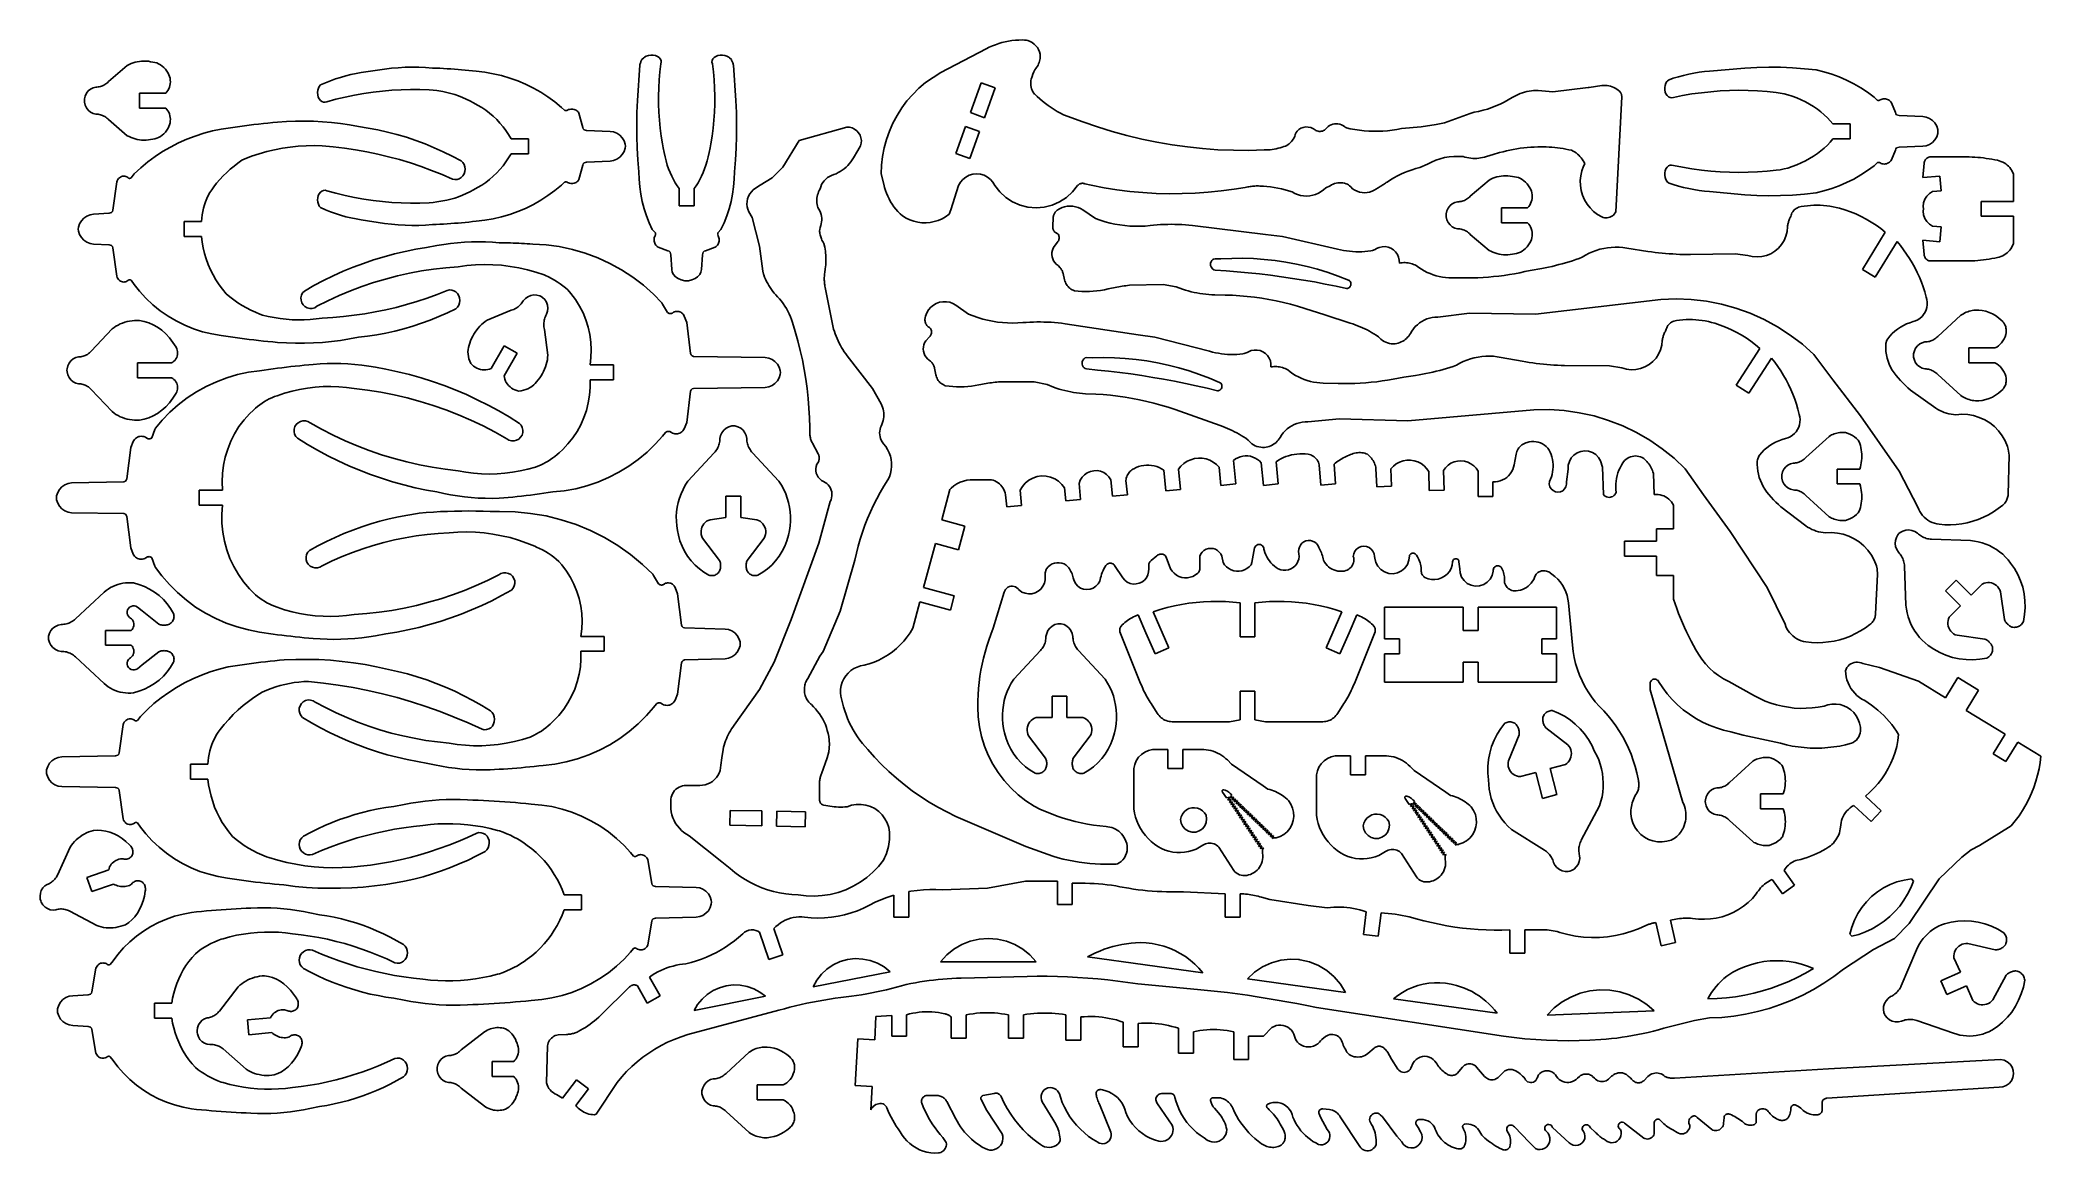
# Model space of a CAD drawing. Extents: x -177 to 177, y -98 to 98.
import ezdxf

# ---------------------------------------------------------------- set-up
doc = ezdxf.new("R2010")
doc.units = 0
doc.header["$MEASUREMENT"] = 0
doc.layers.get('0').update_dxf_attribs({"linetype": 'CONTINUOUS'})

msp = doc.modelspace()

# ---------------------------------------------------------------- linework, layer by layer
for p, q in [((-69.91, 95.23), (-69.58, 95.41)), ((-69.58, 95.41), (-69.2, 95.54)), ((-69.2, 95.54), (-68.79, 95.61)), ((-68.79, 95.61), (-68.38, 95.6)), ((-68.38, 95.6), (-67.98, 95.52)), ((-67.98, 95.52), (-67.63, 95.38)), ((-67.63, 95.38), (-67.33, 95.19)), ((-57.3, 95.38), (-57.6, 95.19)), ((-56.94, 95.52), (-57.3, 95.38)), ((-56.54, 95.6), (-56.94, 95.52)), ((-56.13, 95.61), (-56.54, 95.6)), ((-55.72, 95.54), (-56.13, 95.61)), ((-55.34, 95.41), (-55.72, 95.54)), ((-55.01, 95.23), (-55.34, 95.41)), ((-9.58, 96.72), (-17.59, 92.54)), ((-9.04, 96.98), (-9.58, 96.72)), ((-8.49, 97.23), (-9.04, 96.98)), ((-7.94, 97.44), (-8.49, 97.23)), ((-7.37, 97.63), (-7.94, 97.44)), ((-6.8, 97.8), (-7.37, 97.63)), ((-6.22, 97.94), (-6.8, 97.8)), ((-5.63, 98.06), (-6.22, 97.94)), ((-5.04, 98.15), (-5.63, 98.06)), ((-4.44, 98.21), (-5.04, 98.15)), ((-4.44, 98.21), (-3.85, 98.25)), ((-3.25, 98.27), (-3.85, 98.25)), ((-2.81, 98.25), (-3.25, 98.27)), ((-2.5, 98.21), (-2.81, 98.25)), ((-2.24, 98.15), (-2.5, 98.21)), ((-1.84, 98), (-2.24, 98.15)), ((-1.47, 97.8), (-1.84, 98)), ((-1.12, 97.55), (-1.47, 97.8)), ((-0.82, 97.26), (-1.12, 97.55)), ((-0.55, 96.93), (-0.82, 97.26)), ((-0.33, 96.56), (-0.55, 96.93)), ((-0.16, 96.17), (-0.33, 96.56)), ((-0.04, 95.77), (-0.16, 96.17)), ((-0.03, 95.52), (-0.04, 95.77)), ((-0.04, 95.27), (-0.03, 95.52)), ((-161.21, 93.75), (-164.5, 90.93)), ((-160.88, 93.93), (-161.21, 93.75)), ((-160.54, 94.09), (-160.88, 93.93)), ((-160.18, 94.22), (-160.54, 94.09)), ((-159.81, 94.33), (-160.18, 94.22)), ((-159.43, 94.42), (-159.81, 94.33)), ((-159.05, 94.48), (-159.43, 94.42)), ((-158.66, 94.52), (-159.05, 94.48)), ((-158.26, 94.54), (-158.66, 94.52)), ((-157.87, 94.53), (-158.26, 94.54)), ((-157.47, 94.5), (-157.87, 94.53)), ((-157.08, 94.44), (-157.47, 94.5)), ((-156.69, 94.36), (-157.08, 94.44)), ((-156.69, 94.36), (-156.35, 94.31)), ((-156.35, 94.31), (-156.01, 94.21)), ((-156.01, 94.21), (-155.68, 94.07)), ((-155.68, 94.07), (-155.36, 93.89)), ((-155.36, 93.89), (-155.05, 93.66)), ((-155.05, 93.66), (-154.75, 93.41)), ((-154.75, 93.41), (-154.47, 93.11)), ((-154.47, 93.11), (-154.21, 92.79)), ((-154.21, 92.79), (-153.98, 92.43)), ((-153.98, 92.43), (-153.84, 92.14)), ((-153.84, 92.14), (-153.72, 91.83)), ((-122.64, 91.93), (-123.55, 91.67)), ((-121.74, 92.15), (-122.64, 91.93)), ((-120.82, 92.34), (-121.74, 92.15)), ((-119.9, 92.5), (-120.82, 92.34)), ((-119.9, 92.5), (-115.78, 93.12)), ((-114.58, 93.27), (-115.78, 93.12)), ((-113.37, 93.38), (-114.58, 93.27)), ((-112.16, 93.45), (-113.37, 93.38)), ((-110.95, 93.48), (-112.16, 93.45)), ((-109.74, 93.47), (-110.95, 93.48)), ((-108.53, 93.41), (-109.74, 93.47)), ((-107.32, 93.32), (-108.53, 93.41)), ((-106.67, 93.3), (-107.32, 93.32)), ((-106.03, 93.27), (-106.67, 93.3)), ((-105.39, 93.23), (-106.03, 93.27)), ((-104.75, 93.19), (-105.39, 93.23)), ((-104.1, 93.15), (-104.75, 93.19)), ((-103.46, 93.11), (-104.1, 93.15)), ((-102.82, 93.06), (-103.46, 93.11)), ((-102.18, 93), (-102.82, 93.06)), ((-101.53, 92.94), (-102.18, 93)), ((-100.89, 92.88), (-101.53, 92.94)), ((-100.25, 92.81), (-100.89, 92.88)), ((-99.61, 92.74), (-100.25, 92.81)), ((-98.11, 92.58), (-99.61, 92.74)), ((-96.62, 92.32), (-98.11, 92.58)), ((-95.14, 91.98), (-96.62, 92.32)), ((-93.69, 91.55), (-95.14, 91.98)), ((-70.74, 93.81), (-71.15, 87.57)), ((-70.74, 93.81), (-70.7, 93.95)), ((-70.7, 93.95), (-70.66, 94.08)), ((-70.66, 94.08), (-70.62, 94.21)), ((-70.62, 94.21), (-70.57, 94.34)), ((-70.57, 94.34), (-70.52, 94.47)), ((-70.52, 94.47), (-70.46, 94.6)), ((-70.46, 94.6), (-70.41, 94.72)), ((-70.41, 94.72), (-70.36, 94.83)), ((-70.04, 95.11), (-70.36, 94.83)), ((-70.04, 95.11), (-69.91, 95.23)), ((-67.33, 95.19), (-67.11, 94.94)), ((-67.3, 91.23), (-67.17, 92.66)), ((-67.17, 92.66), (-67, 94.08)), ((-67.11, 94.94), (-66.97, 94.67)), ((-66.94, 94.38), (-67, 94.08)), ((-66.97, 94.67), (-66.94, 94.38)), ((-57.95, 94.67), (-57.99, 94.38)), ((-57.99, 94.38), (-57.92, 94.08)), ((-57.82, 94.94), (-57.95, 94.67)), ((-57.75, 92.66), (-57.92, 94.08)), ((-57.6, 95.19), (-57.82, 94.94)), ((-57.63, 91.23), (-57.75, 92.66)), ((-54.88, 95.11), (-55.01, 95.23)), ((-54.88, 95.11), (-54.57, 94.83)), ((-54.52, 94.72), (-54.57, 94.83)), ((-54.46, 94.6), (-54.52, 94.72)), ((-54.4, 94.47), (-54.46, 94.6)), ((-54.35, 94.34), (-54.4, 94.47)), ((-54.31, 94.21), (-54.35, 94.34)), ((-54.26, 94.08), (-54.31, 94.21)), ((-54.22, 93.95), (-54.26, 94.08)), ((-54.18, 93.81), (-54.22, 93.95)), ((-53.77, 87.57), (-54.18, 93.81)), ((-17.59, 92.54), (-20.27, 90.75)), ((-1.36, 92.22), (-1.5, 91.8)), ((-1.19, 92.62), (-1.36, 92.22)), ((-0.99, 93.02), (-1.19, 92.62)), ((-0.99, 93.02), (-0.83, 93.21)), ((-0.83, 93.21), (-0.68, 93.41)), ((-0.68, 93.41), (-0.55, 93.62)), ((-0.55, 93.62), (-0.43, 93.84)), ((-0.43, 93.84), (-0.33, 94.06)), ((-0.33, 94.06), (-0.24, 94.3)), ((-0.24, 94.3), (-0.16, 94.53)), ((-0.16, 94.53), (-0.11, 94.78)), ((-0.11, 94.78), (-0.06, 95.02)), ((-0.06, 95.02), (-0.04, 95.27)), ((113.5, 92.02), (112.6, 91.77)), ((114.42, 92.23), (113.5, 92.02)), ((115.33, 92.41), (114.42, 92.23)), ((116.25, 92.56), (115.33, 92.41)), ((117.18, 92.68), (116.25, 92.56)), ((118.1, 92.76), (117.18, 92.68)), ((124.35, 93.31), (118.1, 92.76)), ((126.44, 93.43), (124.35, 93.31)), ((128.54, 93.48), (126.44, 93.43)), ((130.64, 93.46), (128.54, 93.48)), ((132.73, 93.36), (130.64, 93.46)), ((134.83, 93.2), (132.73, 93.36)), ((136.91, 92.97), (134.83, 93.2)), ((138.29, 92.64), (136.91, 92.97)), ((139.66, 92.23), (138.29, 92.64)), ((141, 91.74), (139.66, 92.23)), ((-168.63, 88.37), (-168.76, 87.85)), ((-168.39, 88.85), (-168.63, 88.37)), ((-168.08, 89.27), (-168.39, 88.85)), ((-167.68, 89.59), (-168.08, 89.27)), ((-167.24, 89.82), (-167.68, 89.59)), ((-166.76, 89.94), (-167.24, 89.82)), ((-166.76, 89.94), (-166.55, 89.95)), ((-166.55, 89.95), (-166.35, 89.97)), ((-166.35, 89.97), (-166.14, 90)), ((-166.14, 90), (-165.94, 90.05)), ((-165.94, 90.05), (-165.74, 90.12)), ((-165.74, 90.12), (-165.55, 90.19)), ((-165.55, 90.19), (-165.36, 90.28)), ((-165.36, 90.28), (-165.17, 90.39)), ((-164.99, 90.51), (-165.17, 90.39)), ((-164.99, 90.51), (-164.82, 90.63)), ((-164.82, 90.63), (-164.66, 90.78)), ((-164.66, 90.78), (-164.5, 90.93)), ((-154.4, 88.88), (-159.02, 88.88)), ((-159.02, 86.25), (-159.02, 88.88)), ((-154.2, 89.1), (-154.4, 88.88)), ((-154.02, 89.35), (-154.2, 89.1)), ((-153.87, 89.63), (-154.02, 89.35)), ((-153.75, 89.92), (-153.87, 89.63)), ((-153.66, 90.22), (-153.75, 89.92)), ((-153.72, 91.83), (-153.65, 91.51)), ((-153.61, 90.54), (-153.66, 90.22)), ((-153.65, 91.51), (-153.6, 91.19)), ((-153.59, 90.86), (-153.61, 90.54)), ((-153.6, 91.19), (-153.59, 90.86)), ((-127.58, 89.38), (-127.62, 88.98)), ((-127.62, 88.98), (-127.58, 88.58)), ((-127.47, 89.75), (-127.58, 89.38)), ((-127.58, 88.58), (-127.49, 88.2)), ((-127.3, 90.08), (-127.47, 89.75)), ((-127.08, 90.34), (-127.3, 90.08)), ((-126.21, 90.72), (-127.08, 90.34)), ((-125.33, 91.07), (-126.21, 90.72)), ((-124.44, 91.39), (-125.33, 91.07)), ((-123.55, 91.67), (-124.44, 91.39)), ((-121.1, 88.52), (-122.74, 88.18)), ((-119.46, 88.82), (-121.1, 88.52)), ((-117.82, 89.06), (-119.46, 88.82)), ((-116.17, 89.25), (-117.82, 89.06)), ((-114.52, 89.4), (-116.17, 89.25)), ((-112.86, 89.49), (-114.52, 89.4)), ((-111.21, 89.54), (-112.86, 89.49)), ((-109.56, 89.53), (-111.21, 89.54)), ((-109.56, 89.53), (-107.91, 89.47)), ((-107.22, 89.41), (-107.91, 89.47)), ((-106.54, 89.32), (-107.22, 89.41)), ((-105.86, 89.21), (-106.54, 89.32)), ((-105.49, 89.15), (-105.86, 89.21)), ((-104.79, 89.01), (-105.49, 89.15)), ((-104.09, 88.84), (-104.79, 89.01)), ((-103.4, 88.64), (-104.09, 88.84)), ((-102.72, 88.4), (-103.4, 88.64)), ((-102.04, 88.14), (-102.72, 88.4)), ((-92.27, 91.05), (-93.69, 91.55)), ((-90.88, 90.46), (-92.27, 91.05)), ((-89.52, 89.79), (-90.88, 90.46)), ((-88.21, 89.04), (-89.52, 89.79)), ((-86.94, 88.22), (-88.21, 89.04)), ((-67.42, 88.37), (-67.38, 89.8)), ((-67.41, 86.95), (-67.42, 88.37)), ((-67.38, 89.8), (-67.3, 91.23)), ((-57.54, 89.8), (-57.63, 91.23)), ((-57.51, 88.37), (-57.54, 89.8)), ((-57.51, 86.95), (-57.51, 88.37)), ((-22.55, 88.66), (-23.57, 87.5)), ((-21.45, 89.75), (-22.55, 88.66)), ((-20.27, 90.75), (-21.45, 89.75)), ((-12.36, 85.44), (-10.45, 90.73)), ((-10.45, 90.73), (-7.98, 89.84)), ((-7.98, 89.84), (-9.89, 84.55)), ((-1.72, 90.8), (-1.73, 90.52)), ((-1.73, 90.52), (-1.7, 90.23)), ((-1.69, 91.09), (-1.72, 90.8)), ((-1.7, 90.23), (-1.65, 89.94)), ((-1.63, 91.37), (-1.69, 91.09)), ((-1.65, 89.94), (-1.57, 89.67)), ((-1.5, 91.8), (-1.63, 91.37)), ((-1.57, 89.67), (-1.46, 89.4)), ((-1.46, 89.4), (-1.33, 89.14)), ((-1.33, 89.14), (-1.17, 88.9)), ((-1.17, 88.9), (-1.03, 88.72)), ((-1.03, 88.72), (-1.02, 88.71)), ((-1.02, 88.71), (-0.99, 88.68)), ((-0.99, 88.68), (-0.79, 88.47)), ((-0.79, 88.47), (-0.57, 88.28)), ((83.26, 88.1), (83.6, 88.31)), ((83.6, 88.31), (83.96, 88.49)), ((83.96, 88.49), (84.32, 88.66)), ((84.32, 88.66), (84.69, 88.82)), ((84.69, 88.82), (85.07, 88.95)), ((85.07, 88.95), (85.45, 89.06)), ((85.45, 89.06), (85.84, 89.16)), ((85.84, 89.16), (86.24, 89.23)), ((86.24, 89.23), (86.64, 89.29)), ((86.64, 89.29), (87.03, 89.32)), ((87.03, 89.32), (87.44, 89.34)), ((87.44, 89.34), (87.84, 89.33)), ((90.46, 89.14), (87.84, 89.33)), ((96.68, 89.89), (90.46, 89.14)), ((96.84, 89.89), (96.68, 89.89)), ((99.1, 90.21), (96.84, 89.89)), ((99.41, 90.24), (99.1, 90.21)), ((99.71, 90.25), (99.41, 90.24)), ((100.01, 90.23), (99.71, 90.25)), ((100.32, 90.18), (100.01, 90.23)), ((100.61, 90.11), (100.32, 90.18)), ((100.9, 90.02), (100.61, 90.11)), ((101.18, 89.9), (100.9, 90.02)), ((101.45, 89.76), (101.18, 89.9)), ((101.71, 89.6), (101.45, 89.76)), ((101.95, 89.42), (101.71, 89.6)), ((102.18, 89.21), (101.95, 89.42)), ((102.39, 88.99), (102.18, 89.21)), ((102.42, 88.93), (102.39, 88.99)), ((102.46, 88.87), (102.42, 88.93)), ((102.49, 88.81), (102.46, 88.87)), ((102.51, 88.75), (102.49, 88.81)), ((102.53, 88.69), (102.51, 88.75)), ((102.55, 88.62), (102.53, 88.69)), ((102.57, 88.56), (102.55, 88.62)), ((102.58, 88.49), (102.57, 88.56)), ((102.59, 88.43), (102.58, 88.49)), ((102.6, 88.36), (102.59, 88.43)), ((102.6, 88.29), (102.6, 88.36)), ((110.25, 90.25), (110.18, 89.86)), ((110.18, 89.86), (110.19, 89.46)), ((110.19, 89.46), (110.26, 89.08)), ((110.38, 90.62), (110.25, 90.25)), ((110.26, 89.08), (110.41, 88.74)), ((110.56, 90.94), (110.38, 90.62)), ((110.41, 88.74), (110.6, 88.45)), ((110.68, 91.06), (110.56, 90.94)), ((110.6, 88.45), (110.85, 88.24)), ((110.68, 91.06), (110.96, 91.25)), ((111.69, 91.5), (110.96, 91.25)), ((112.6, 91.77), (111.69, 91.5)), ((113.35, 88.46), (111.71, 88.13)), ((115, 88.74), (113.35, 88.46)), ((116.66, 88.96), (115, 88.74)), ((118.31, 89.14), (116.66, 88.96)), ((119.97, 89.27), (118.31, 89.14)), ((121.63, 89.35), (119.97, 89.27)), ((123.29, 89.38), (121.63, 89.35)), ((124.94, 89.35), (123.29, 89.38)), ((126.59, 89.28), (124.94, 89.35)), ((128.24, 89.16), (126.59, 89.28)), ((128.24, 89.16), (129.88, 88.99)), ((130.56, 88.89), (129.88, 88.99)), ((131.24, 88.76), (130.56, 88.89)), ((131.91, 88.59), (131.24, 88.76)), ((131.91, 88.59), (132.69, 88.34)), ((133.5, 88.04), (132.69, 88.34)), ((142.3, 91.17), (141, 91.74)), ((143.57, 90.53), (142.3, 91.17)), ((144.81, 89.81), (143.57, 90.53)), ((146, 89.03), (144.81, 89.81)), ((147.14, 88.18), (146, 89.03)), ((-168.76, 87.85), (-168.77, 87.56)), ((-168.76, 87.28), (-168.77, 87.56)), ((-168.63, 86.76), (-168.76, 87.28)), ((-168.39, 86.28), (-168.63, 86.76)), ((-168.08, 85.86), (-168.39, 86.28)), ((-167.68, 85.53), (-168.08, 85.86)), ((-167.24, 85.3), (-167.68, 85.53)), ((-166.76, 85.19), (-167.24, 85.3)), ((-166.76, 85.19), (-166.55, 85.18)), ((-166.55, 85.18), (-166.35, 85.16)), ((-166.35, 85.16), (-166.14, 85.12)), ((-166.14, 85.12), (-165.94, 85.07)), ((-165.94, 85.07), (-165.74, 85.01)), ((-165.74, 85.01), (-165.55, 84.93)), ((-165.55, 84.93), (-165.36, 84.84)), ((-165.36, 84.84), (-165.17, 84.74)), ((-154.4, 86.25), (-159.02, 86.25)), ((-154.2, 86.02), (-154.4, 86.25)), ((-154.02, 85.77), (-154.2, 86.02)), ((-153.87, 85.5), (-154.02, 85.77)), ((-153.75, 85.21), (-153.87, 85.5)), ((-153.66, 84.9), (-153.75, 85.21)), ((-153.61, 84.59), (-153.66, 84.9)), ((-127.49, 88.2), (-127.32, 87.87)), ((-127.32, 87.87), (-127.11, 87.6)), ((-127.11, 87.6), (-126.85, 87.4)), ((-126.85, 87.4), (-126.57, 87.29)), ((-126.57, 87.29), (-126.28, 87.27)), ((-126.28, 87.27), (-125.99, 87.35)), ((-124.37, 87.79), (-125.99, 87.35)), ((-122.74, 88.18), (-124.37, 87.79)), ((-101.38, 87.84), (-102.04, 88.14)), ((-100.72, 87.52), (-101.38, 87.84)), ((-100.11, 87.18), (-100.72, 87.52)), ((-99.35, 86.78), (-100.11, 87.18)), ((-98.63, 86.35), (-99.35, 86.78)), ((-97.92, 85.87), (-98.63, 86.35)), ((-97.25, 85.35), (-97.92, 85.87)), ((-96.6, 84.8), (-97.25, 85.35)), ((-95.99, 84.21), (-96.6, 84.8)), ((-85.72, 87.33), (-86.94, 88.22)), ((-84.55, 86.37), (-85.72, 87.33)), ((-84.02, 85.86), (-84.55, 86.37)), ((-84.02, 85.86), (-83.98, 85.84)), ((-83.98, 85.84), (-83.93, 85.82)), ((-83.93, 85.82), (-83.88, 85.8)), ((-83.88, 85.8), (-83.82, 85.79)), ((-83.82, 85.79), (-83.77, 85.79)), ((-83.77, 85.79), (-83.71, 85.79)), ((-83.71, 85.79), (-83.66, 85.8)), ((-83.66, 85.8), (-83.6, 85.81)), ((-83.6, 85.81), (-83.56, 85.83)), ((-83.56, 85.83), (-83.51, 85.86)), ((-83.51, 85.86), (-83.47, 85.89)), ((-83.3, 85.97), (-83.47, 85.89)), ((-83.11, 86.02), (-83.3, 85.97)), ((-82.92, 86.06), (-83.11, 86.02)), ((-82.72, 86.07), (-82.92, 86.06)), ((-82.53, 86.05), (-82.72, 86.07)), ((-82.34, 86.01), (-82.53, 86.05)), ((-82.16, 85.95), (-82.34, 86.01)), ((-81.98, 85.87), (-82.16, 85.95)), ((-81.83, 85.76), (-81.98, 85.87)), ((-81.69, 85.64), (-81.83, 85.76)), ((-81.57, 85.5), (-81.69, 85.64)), ((-81.48, 85.35), (-81.57, 85.5)), ((-80.78, 82.83), (-81.48, 85.35)), ((-71.27, 83.37), (-71.24, 85.47)), ((-71.24, 85.47), (-71.15, 87.57)), ((-67.36, 85.53), (-67.41, 86.95)), ((-67.27, 84.12), (-67.36, 85.53)), ((-57.65, 84.12), (-57.56, 85.53)), ((-57.56, 85.53), (-57.51, 86.95)), ((-53.68, 85.47), (-53.77, 87.57)), ((-53.65, 83.37), (-53.68, 85.47)), ((-25.32, 84.95), (-26.05, 83.59)), ((-24.49, 86.26), (-25.32, 84.95)), ((-23.57, 87.5), (-24.49, 86.26)), ((-9.89, 84.55), (-12.36, 85.44)), ((-0.57, 88.28), (-0.1, 87.86)), ((-0.1, 87.86), (0.38, 87.46)), ((0.38, 87.46), (0.87, 87.07)), ((0.87, 87.07), (1.38, 86.69)), ((1.38, 86.69), (1.9, 86.33)), ((1.9, 86.33), (2.42, 85.99)), ((2.42, 85.99), (2.96, 85.66)), ((2.96, 85.66), (3.51, 85.35)), ((3.51, 85.35), (4.06, 85.05)), ((7.48, 83.83), (4.06, 85.05)), ((75.87, 85.28), (71.31, 83.66)), ((76.55, 85.51), (75.87, 85.28)), ((76.55, 85.51), (77.34, 85.66)), ((77.34, 85.66), (78.12, 85.85)), ((78.12, 85.85), (78.89, 86.08)), ((78.89, 86.08), (79.65, 86.34)), ((79.65, 86.34), (80.4, 86.63)), ((80.4, 86.63), (81.14, 86.95)), ((81.14, 86.95), (81.86, 87.3)), ((81.86, 87.3), (82.57, 87.69)), ((82.57, 87.69), (83.26, 88.1)), ((101.55, 67.95), (102.6, 88.22)), ((102.6, 88.22), (102.6, 88.29)), ((110.85, 88.24), (111.12, 88.11)), ((111.12, 88.11), (111.41, 88.07)), ((111.41, 88.07), (111.71, 88.13)), ((134.28, 87.7), (133.5, 88.04)), ((135.04, 87.33), (134.28, 87.7)), ((135.77, 86.93), (135.04, 87.33)), ((136.47, 86.51), (135.77, 86.93)), ((137.13, 86.06), (136.47, 86.51)), ((137.75, 85.58), (137.13, 86.06)), ((138.34, 85.07), (137.75, 85.58)), ((138.89, 84.55), (138.34, 85.07)), ((147.67, 87.67), (147.14, 88.18)), ((147.67, 87.67), (147.71, 87.65)), ((147.71, 87.65), (147.76, 87.63)), ((147.76, 87.63), (147.81, 87.61)), ((147.81, 87.61), (147.87, 87.6)), ((147.87, 87.6), (147.92, 87.6)), ((147.92, 87.6), (147.98, 87.6)), ((147.98, 87.6), (148.03, 87.61)), ((148.03, 87.61), (148.08, 87.63)), ((148.08, 87.63), (148.13, 87.65)), ((148.13, 87.65), (148.18, 87.67)), ((148.18, 87.67), (148.22, 87.7)), ((148.39, 87.78), (148.22, 87.7)), ((148.58, 87.84), (148.39, 87.78)), ((148.77, 87.87), (148.58, 87.84)), ((148.96, 87.88), (148.77, 87.87)), ((149.16, 87.87), (148.96, 87.88)), ((149.35, 87.83), (149.16, 87.87)), ((149.53, 87.77), (149.35, 87.83)), ((149.7, 87.68), (149.53, 87.77)), ((149.86, 87.58), (149.7, 87.68)), ((150, 87.45), (149.86, 87.58)), ((150.11, 87.32), (150, 87.45)), ((150.21, 87.16), (150.11, 87.32)), ((150.9, 85.46), (150.21, 87.16)), ((150.96, 85.21), (150.9, 85.46)), ((151.12, 85.04), (150.96, 85.21)), ((151.12, 85.04), (151.56, 84.94)), ((155.72, 84.76), (151.56, 84.94)), ((-165.17, 84.74), (-164.99, 84.62)), ((-164.99, 84.62), (-164.82, 84.49)), ((-164.82, 84.49), (-164.66, 84.35)), ((-164.66, 84.35), (-164.5, 84.2)), ((-161.21, 81.37), (-164.5, 84.2)), ((-160.88, 81.2), (-161.21, 81.37)), ((-155.68, 81.06), (-155.36, 81.24)), ((-155.36, 81.24), (-155.05, 81.46)), ((-155.05, 81.46), (-154.75, 81.72)), ((-154.75, 81.72), (-154.47, 82.01)), ((-154.47, 82.01), (-154.21, 82.34)), ((-154.21, 82.34), (-153.98, 82.7)), ((-153.98, 82.7), (-153.84, 82.99)), ((-153.84, 82.99), (-153.72, 83.3)), ((-153.72, 83.3), (-153.65, 83.61)), ((-153.65, 83.61), (-153.6, 83.94)), ((-153.59, 84.26), (-153.61, 84.59)), ((-153.6, 83.94), (-153.59, 84.26)), ((-150.71, 80.73), (-149.23, 81.3)), ((-149.23, 81.3), (-147.71, 81.79)), ((-147.71, 81.79), (-146.17, 82.2)), ((-146.17, 82.2), (-144.61, 82.52)), ((-144.61, 82.52), (-143.78, 82.65)), ((-143.78, 82.65), (-142.96, 82.78)), ((-142.96, 82.78), (-142.14, 82.9)), ((-142.14, 82.9), (-141.31, 83.01)), ((-141.31, 83.01), (-140.49, 83.12)), ((-140.49, 83.12), (-139.66, 83.23)), ((-139.66, 83.23), (-138.84, 83.32)), ((-138.84, 83.32), (-138.01, 83.42)), ((-138.01, 83.42), (-137.18, 83.51)), ((-137.18, 83.51), (-136.36, 83.59)), ((-136.36, 83.59), (-135.53, 83.67)), ((-135.53, 83.67), (-134.7, 83.75)), ((-134.7, 83.75), (-133.11, 83.86)), ((-133.11, 83.86), (-131.52, 83.93)), ((-131.52, 83.93), (-129.92, 83.95)), ((-129.92, 83.95), (-128.33, 83.91)), ((-128.33, 83.91), (-126.73, 83.83)), ((-126.73, 83.83), (-125.14, 83.69)), ((-125.14, 83.69), (-123.55, 83.5)), ((-121.97, 83.27), (-123.55, 83.5)), ((-121.97, 83.27), (-120.4, 82.98)), ((-120.4, 82.98), (-118.68, 82.71)), ((-118.68, 82.71), (-116.98, 82.39)), ((-116.98, 82.39), (-115.28, 82.01)), ((-115.28, 82.01), (-113.6, 81.57)), ((-113.6, 81.57), (-111.93, 81.08)), ((-95.41, 83.59), (-95.99, 84.21)), ((-94.86, 82.94), (-95.41, 83.59)), ((-94.36, 82.26), (-94.86, 82.94)), ((-93.89, 81.55), (-94.36, 82.26)), ((-93.46, 80.81), (-93.89, 81.55)), ((-80.73, 82.59), (-80.78, 82.83)), ((-80.56, 82.42), (-80.73, 82.59)), ((-80.56, 82.42), (-80.13, 82.31)), ((-75.97, 82.13), (-80.13, 82.31)), ((-75.35, 82.03), (-75.97, 82.13)), ((-74.77, 81.8), (-75.35, 82.03)), ((-74.25, 81.44), (-74.77, 81.8)), ((-73.82, 80.99), (-74.25, 81.44)), ((-71.26, 81.28), (-71.27, 83.37)), ((-71.19, 79.18), (-71.26, 81.28)), ((-67.13, 82.71), (-67.27, 84.12)), ((-66.95, 81.31), (-67.13, 82.71)), ((-66.72, 79.91), (-66.95, 81.31)), ((-58.2, 79.91), (-57.97, 81.31)), ((-57.97, 81.31), (-57.79, 82.71)), ((-57.79, 82.71), (-57.65, 84.12)), ((-53.73, 79.18), (-53.67, 81.28)), ((-53.67, 81.28), (-53.65, 83.37)), ((-34.2, 82.88), (-42.58, 80.52)), ((-33.71, 82.86), (-34.2, 82.88)), ((-33.24, 82.74), (-33.71, 82.86)), ((-32.81, 82.53), (-33.24, 82.74)), ((-32.42, 82.24), (-32.81, 82.53)), ((-32.1, 81.88), (-32.42, 82.24)), ((-31.85, 81.46), (-32.1, 81.88)), ((-31.69, 81), (-31.85, 81.46)), ((-26.68, 82.17), (-27.2, 80.72)), ((-26.05, 83.59), (-26.68, 82.17)), ((-14.96, 78.25), (-13.25, 82.97)), ((-13.25, 82.97), (-10.78, 82.08)), ((-10.78, 82.08), (-12.49, 77.36)), ((10.04, 82.94), (7.48, 83.83)), ((12.63, 82.13), (10.04, 82.94)), ((15.25, 81.4), (12.63, 82.13)), ((17.89, 80.76), (15.25, 81.4)), ((44.87, 81.26), (44.76, 81.01)), ((44.96, 81.52), (44.87, 81.26)), ((44.97, 81.58), (44.96, 81.52)), ((45.15, 81.95), (44.97, 81.58)), ((45.28, 82.14), (45.15, 81.95)), ((45.61, 82.44), (45.28, 82.14)), ((45.98, 82.67), (45.61, 82.44)), ((46.39, 82.83), (45.98, 82.67)), ((46.82, 82.91), (46.39, 82.83)), ((47.26, 82.9), (46.82, 82.91)), ((47.69, 82.81), (47.26, 82.9)), ((48.1, 82.64), (47.69, 82.81)), ((48.46, 82.39), (48.1, 82.64)), ((48.46, 82.39), (48.63, 82.29)), ((48.63, 82.29), (48.8, 82.21)), ((48.8, 82.21), (48.99, 82.15)), ((48.99, 82.15), (49.18, 82.12)), ((49.18, 82.12), (49.38, 82.11)), ((49.38, 82.11), (49.57, 82.14)), ((49.57, 82.14), (49.76, 82.18)), ((49.76, 82.18), (49.94, 82.26)), ((49.94, 82.26), (50.11, 82.35)), ((50.11, 82.35), (50.27, 82.47)), ((50.27, 82.47), (50.41, 82.61)), ((50.41, 82.61), (50.52, 82.77)), ((50.52, 82.77), (50.76, 82.97)), ((50.76, 82.97), (51.02, 83.14)), ((51.02, 83.14), (51.29, 83.28)), ((51.29, 83.28), (51.59, 83.38)), ((51.59, 83.38), (51.89, 83.44)), ((51.89, 83.44), (52.2, 83.46)), ((52.2, 83.46), (52.51, 83.44)), ((52.51, 83.44), (52.81, 83.38)), ((52.81, 83.38), (53.11, 83.28)), ((53.11, 83.28), (53.39, 83.14)), ((53.39, 83.14), (53.64, 82.97)), ((53.64, 82.97), (53.77, 82.86)), ((53.77, 82.86), (54.02, 82.74)), ((54.02, 82.74), (54.68, 82.59)), ((54.68, 82.59), (55.5, 82.44)), ((56.31, 82.32), (55.5, 82.44)), ((56.31, 82.32), (57.13, 82.23)), ((57.13, 82.23), (57.96, 82.17)), ((57.96, 82.17), (58.78, 82.14)), ((58.78, 82.14), (59.61, 82.15)), ((59.61, 82.15), (60.43, 82.18)), ((60.43, 82.18), (61.26, 82.25)), ((61.26, 82.25), (62.08, 82.35)), ((62.08, 82.35), (62.89, 82.48)), ((62.89, 82.48), (63.7, 82.64)), ((67.2, 82.95), (63.7, 82.64)), ((69.86, 83.37), (67.2, 82.95)), ((71.31, 83.66), (69.86, 83.37)), ((139.39, 84), (138.89, 84.55)), ((139.85, 83.44), (139.39, 84)), ((139.85, 83.44), (142.91, 83.44)), ((142.91, 80.81), (142.91, 83.44)), ((156.34, 84.66), (155.72, 84.76)), ((156.92, 84.42), (156.34, 84.66)), ((157.44, 84.07), (156.92, 84.42)), ((157.87, 83.61), (157.44, 84.07)), ((158.19, 83.07), (157.87, 83.61)), ((158.38, 82.47), (158.19, 83.07)), ((158.38, 81.78), (158.19, 81.18)), ((158.41, 82.13), (158.38, 82.47)), ((158.41, 82.13), (158.38, 81.78)), ((-160.54, 81.04), (-160.88, 81.2)), ((-160.18, 80.91), (-160.54, 81.04)), ((-159.81, 80.8), (-160.18, 80.91)), ((-159.43, 80.71), (-159.81, 80.8)), ((-159.05, 80.64), (-159.43, 80.71)), ((-158.66, 80.6), (-159.05, 80.64)), ((-158.26, 80.59), (-158.66, 80.6)), ((-157.87, 80.59), (-158.26, 80.59)), ((-157.47, 80.63), (-157.87, 80.59)), ((-157.08, 80.68), (-157.47, 80.63)), ((-156.69, 80.76), (-157.08, 80.68)), ((-156.69, 80.76), (-156.35, 80.82)), ((-156.35, 80.82), (-156.01, 80.92)), ((-156.3, 77.68), (-154.97, 78.55)), ((-156.01, 80.92), (-155.68, 81.06)), ((-154.97, 78.55), (-153.59, 79.35)), ((-153.59, 79.35), (-152.17, 80.08)), ((-152.17, 80.08), (-150.71, 80.73)), ((-140.58, 77.25), (-139.26, 77.75)), ((-139.26, 77.75), (-137.92, 78.18)), ((-137.92, 78.18), (-136.56, 78.56)), ((-136.56, 78.56), (-135.19, 78.89)), ((-135.19, 78.89), (-133.81, 79.15)), ((-133.81, 79.15), (-132.42, 79.35)), ((-132.42, 79.35), (-131.02, 79.5)), ((-131.02, 79.5), (-129.62, 79.59)), ((-129.62, 79.59), (-128.21, 79.62)), ((-128.21, 79.62), (-126.8, 79.59)), ((-126.8, 79.59), (-124.83, 79.41)), ((-124.83, 79.41), (-122.86, 79.18)), ((-122.86, 79.18), (-120.9, 78.88)), ((-120.9, 78.88), (-118.94, 78.53)), ((-118.94, 78.53), (-117, 78.13)), ((-117, 78.13), (-115.06, 77.66)), ((-111.93, 81.08), (-110.27, 80.52)), ((-110.27, 80.52), (-108.63, 79.91)), ((-108.63, 79.91), (-107.01, 79.25)), ((-107.01, 79.25), (-105.41, 78.53)), ((-105.41, 78.53), (-103.83, 77.76)), ((-103.83, 77.76), (-102.27, 76.94)), ((-93.46, 78.19), (-93.89, 77.45)), ((-93.46, 80.81), (-90.4, 80.81)), ((-93.46, 78.19), (-90.4, 78.19)), ((-90.4, 78.19), (-90.4, 80.81)), ((-73.82, 78.02), (-74.25, 77.56)), ((-73.5, 80.44), (-73.82, 80.99)), ((-73.5, 78.56), (-73.82, 78.02)), ((-73.31, 79.85), (-73.5, 80.44)), ((-73.31, 79.15), (-73.5, 78.56)), ((-73.27, 79.5), (-73.31, 79.85)), ((-73.27, 79.5), (-73.31, 79.15)), ((-71.07, 77.09), (-71.19, 79.18)), ((-66.59, 79.23), (-66.72, 79.91)), ((-66.45, 78.43), (-66.59, 79.23)), ((-66.28, 77.66), (-66.45, 78.43)), ((-58.64, 77.66), (-58.47, 78.43)), ((-58.47, 78.43), (-58.33, 79.23)), ((-58.33, 79.23), (-58.2, 79.91)), ((-53.86, 77.09), (-53.73, 79.18)), ((-42.58, 80.52), (-45.49, 75.81)), ((-33.02, 77.44), (-32.27, 78.75)), ((-32.27, 78.75), (-31.98, 79.14)), ((-31.98, 79.14), (-31.77, 79.57)), ((-31.77, 79.57), (-31.65, 80.04)), ((-31.62, 80.52), (-31.69, 81)), ((-31.65, 80.04), (-31.62, 80.52)), ((-27.9, 77.71), (-28.08, 76.17)), ((-27.61, 79.23), (-27.9, 77.71)), ((-27.2, 80.72), (-27.61, 79.23)), ((-12.49, 77.36), (-14.96, 78.25)), ((20.55, 80.21), (17.89, 80.76)), ((23.23, 79.75), (20.55, 80.21)), ((25.92, 79.38), (23.23, 79.75)), ((28.62, 79.1), (25.92, 79.38)), ((31.33, 78.9), (28.62, 79.1)), ((34.05, 78.8), (31.33, 78.9)), ((36.77, 78.78), (34.05, 78.8)), ((39.48, 78.86), (36.77, 78.78)), ((39.48, 78.86), (39.84, 78.86)), ((39.84, 78.86), (40.19, 78.88)), ((40.19, 78.88), (40.54, 78.9)), ((40.54, 78.9), (40.9, 78.94)), ((40.9, 78.94), (41.25, 79)), ((41.25, 79), (41.6, 79.06)), ((41.6, 79.06), (41.94, 79.14)), ((41.94, 79.14), (42.29, 79.22)), ((42.29, 79.22), (42.63, 79.32)), ((42.63, 79.32), (42.96, 79.44)), ((43.22, 79.54), (42.96, 79.44)), ((43.46, 79.66), (43.22, 79.54)), ((43.69, 79.8), (43.46, 79.66)), ((43.91, 79.96), (43.69, 79.8)), ((44.11, 80.14), (43.91, 79.96)), ((44.3, 80.34), (44.11, 80.14)), ((44.47, 80.55), (44.3, 80.34)), ((44.62, 80.78), (44.47, 80.55)), ((44.76, 81.01), (44.62, 80.78)), ((72.96, 77.7), (73.77, 77.72)), ((73.77, 77.72), (74.58, 77.67)), ((78.71, 77.67), (79.93, 78.03)), ((79.93, 78.03), (81.05, 78.38)), ((81.05, 78.38), (81.65, 78.54)), ((81.65, 78.54), (82.25, 78.69)), ((82.25, 78.69), (82.86, 78.82)), ((82.86, 78.82), (83.46, 78.94)), ((83.46, 78.94), (84.08, 79.05)), ((84.08, 79.05), (84.69, 79.14)), ((84.69, 79.14), (85.3, 79.22)), ((85.3, 79.22), (85.92, 79.28)), ((85.92, 79.28), (86.54, 79.33)), ((86.54, 79.33), (87.16, 79.37)), ((87.16, 79.37), (87.78, 79.39)), ((87.78, 79.39), (88.28, 79.39)), ((88.28, 79.39), (88.78, 79.39)), ((88.31, 79.39), (88.4, 79.39)), ((88.78, 79.39), (89.27, 79.38)), ((89.27, 79.38), (89.77, 79.35)), ((89.77, 79.35), (90.27, 79.32)), ((90.27, 79.32), (90.76, 79.27)), ((90.76, 79.27), (91.26, 79.22)), ((91.26, 79.22), (91.75, 79.15)), ((91.75, 79.15), (92.25, 79.08)), ((92.25, 79.08), (92.74, 78.99)), ((92.74, 78.99), (93.23, 78.89)), ((93.23, 78.89), (93.71, 78.79)), ((94, 78.65), (93.71, 78.79)), ((94.27, 78.49), (94, 78.65)), ((94.53, 78.32), (94.27, 78.49)), ((94.78, 78.13), (94.53, 78.32)), ((95.01, 77.92), (94.78, 78.13)), ((95.23, 77.7), (95.01, 77.92)), ((136.47, 77.74), (135.77, 77.32)), ((137.13, 78.2), (136.47, 77.74)), ((137.75, 78.67), (137.13, 78.2)), ((138.34, 79.18), (137.75, 78.67)), ((138.89, 79.7), (138.34, 79.18)), ((139.39, 80.25), (138.89, 79.7)), ((139.85, 80.81), (139.39, 80.25)), ((139.85, 80.81), (142.91, 80.81)), ((150.9, 78.79), (150.21, 77.09)), ((150.96, 79.04), (150.9, 78.79)), ((151.12, 79.21), (150.96, 79.04)), ((151.12, 79.21), (151.56, 79.32)), ((155.72, 79.49), (151.56, 79.32)), ((156.34, 79.59), (155.72, 79.49)), ((156.92, 79.83), (156.34, 79.59)), ((157.44, 80.18), (156.92, 79.83)), ((157.87, 80.64), (157.44, 80.18)), ((158.19, 81.18), (157.87, 80.64)), ((-162.21, 74.15), (-162.02, 74.2)), ((-162.02, 74.2), (-161.82, 74.22)), ((-161.82, 74.22), (-161.63, 74.21)), ((-161.63, 74.21), (-161.44, 74.16)), ((-160.53, 73.93), (-160, 74.65)), ((-160, 74.65), (-158.82, 75.72)), ((-158.82, 75.72), (-157.59, 76.73)), ((-157.59, 76.73), (-156.3, 77.68)), ((-144.86, 73.64), (-144.27, 74.28)), ((-144.27, 74.28), (-143.65, 74.89)), ((-143.65, 74.89), (-143.01, 75.46)), ((-143.01, 75.46), (-142.35, 76.01)), ((-142.35, 76.01), (-141.66, 76.53)), ((-141.66, 76.53), (-140.96, 77.02)), ((-140.96, 77.02), (-140.58, 77.25)), ((-115.06, 77.66), (-113.14, 77.14)), ((-113.14, 77.14), (-111.23, 76.57)), ((-111.23, 76.57), (-109.34, 75.94)), ((-109.34, 75.94), (-107.47, 75.25)), ((-107.47, 75.25), (-105.61, 74.51)), ((-105.61, 74.51), (-103.77, 73.71)), ((-102.27, 76.94), (-101.97, 76.65)), ((-101.95, 74.27), (-102.24, 73.98)), ((-101.97, 76.65), (-101.75, 76.29)), ((-101.73, 74.63), (-101.95, 74.27)), ((-101.75, 76.29), (-101.6, 75.89)), ((-101.59, 75.04), (-101.73, 74.63)), ((-101.6, 75.89), (-101.55, 75.46)), ((-101.55, 75.46), (-101.59, 75.04)), ((-96.6, 74.2), (-97.25, 73.65)), ((-95.99, 74.79), (-96.6, 74.2)), ((-95.41, 75.41), (-95.99, 74.79)), ((-94.86, 76.06), (-95.41, 75.41)), ((-94.36, 76.74), (-94.86, 76.06)), ((-93.89, 77.45), (-94.36, 76.74)), ((-80.78, 76.17), (-81.48, 73.65)), ((-80.73, 76.42), (-80.78, 76.17)), ((-80.56, 76.58), (-80.73, 76.42)), ((-80.56, 76.58), (-80.13, 76.69)), ((-75.97, 76.87), (-80.13, 76.69)), ((-75.35, 76.97), (-75.97, 76.87)), ((-74.77, 77.2), (-75.35, 76.97)), ((-74.25, 77.56), (-74.77, 77.2)), ((-70.9, 75), (-71.07, 77.09)), ((-70.86, 73.68), (-70.9, 75)), ((-66.09, 76.91), (-66.28, 77.66)), ((-65.88, 76.19), (-66.09, 76.91)), ((-65.64, 75.5), (-65.88, 76.19)), ((-65.38, 74.84), (-65.64, 75.5)), ((-65.1, 74.21), (-65.38, 74.84)), ((-64.8, 73.62), (-65.1, 74.21)), ((-60.13, 73.62), (-59.82, 74.21)), ((-59.82, 74.21), (-59.54, 74.84)), ((-59.54, 74.84), (-59.28, 75.5)), ((-59.28, 75.5), (-59.05, 76.19)), ((-59.05, 76.19), (-58.83, 76.91)), ((-58.83, 76.91), (-58.64, 77.66)), ((-54.06, 73.68), (-54.03, 75)), ((-54.03, 75), (-53.86, 77.09)), ((-45.49, 75.81), (-47.36, 73.91)), ((-37.24, 74.18), (-37.58, 73.96)), ((-36.87, 74.36), (-37.24, 74.18)), ((-36.49, 74.5), (-36.87, 74.36)), ((-36.87, 74.36), (-36.47, 74.5)), ((-36.46, 74.5), (-36.49, 74.5)), ((-36.47, 74.5), (-36.46, 74.5)), ((-36.46, 74.5), (-36.08, 74.66)), ((-36.08, 74.66), (-35.71, 74.84)), ((-35.71, 74.84), (-35.34, 75.05)), ((-35.34, 75.05), (-34.99, 75.28)), ((-34.99, 75.28), (-34.65, 75.53)), ((-34.65, 75.53), (-34.33, 75.81)), ((-34.33, 75.81), (-34.03, 76.1)), ((-34.03, 76.1), (-33.75, 76.41)), ((-33.75, 76.41), (-33.49, 76.74)), ((-33.49, 76.74), (-33.24, 77.08)), ((-33.24, 77.08), (-33.02, 77.44)), ((-28.08, 76.17), (-28.15, 74.63)), ((-28.15, 74.63), (-27.63, 72.78)), ((-12.58, 74.37), (-13.17, 74.07)), ((-11.94, 74.56), (-12.58, 74.37)), ((-11.27, 74.63), (-11.94, 74.56)), ((-11.27, 74.63), (-10.61, 74.56)), ((-9.97, 74.37), (-10.61, 74.56)), ((-9.37, 74.07), (-9.97, 74.37)), ((62.99, 74.27), (62.37, 73.93)), ((63.62, 74.58), (62.99, 74.27)), ((64.27, 74.86), (63.62, 74.58)), ((64.92, 75.13), (64.27, 74.86)), ((65.58, 75.36), (64.92, 75.13)), ((66.26, 75.57), (65.58, 75.36)), ((66.94, 75.75), (66.26, 75.57)), ((68.31, 76.34), (66.94, 75.75)), ((68.31, 76.34), (69.04, 76.71)), ((69.04, 76.71), (69.78, 77.03)), ((69.78, 77.03), (70.56, 77.29)), ((70.56, 77.29), (71.34, 77.49)), ((71.34, 77.49), (72.15, 77.63)), ((72.15, 77.63), (72.96, 77.7)), ((74.58, 77.67), (74.92, 77.57)), ((74.92, 77.57), (75.26, 77.5)), ((75.26, 77.5), (75.6, 77.44)), ((75.6, 77.44), (75.95, 77.4)), ((75.95, 77.4), (76.3, 77.37)), ((76.3, 77.37), (76.65, 77.36)), ((76.65, 77.36), (77, 77.37)), ((77, 77.37), (77.35, 77.4)), ((77.35, 77.4), (77.69, 77.44)), ((77.69, 77.44), (78.04, 77.5)), ((78.04, 77.5), (78.38, 77.57)), ((78.38, 77.57), (78.71, 77.67)), ((81.33, 74.23), (80.94, 74.17)), ((81.72, 74.27), (81.33, 74.23)), ((82.11, 74.29), (81.72, 74.27)), ((82.51, 74.28), (82.11, 74.29)), ((82.9, 74.25), (82.51, 74.28)), ((83.3, 74.19), (82.9, 74.25)), ((83.68, 74.11), (83.3, 74.19)), ((95.44, 77.46), (95.23, 77.7)), ((95.35, 74.3), (95.27, 73.43)), ((95.53, 75.16), (95.35, 74.3)), ((95.63, 77.21), (95.44, 77.46)), ((95.82, 75.98), (95.53, 75.16)), ((95.8, 76.95), (95.63, 77.21)), ((95.95, 76.68), (95.8, 76.95)), ((96.09, 76.39), (95.82, 75.98)), ((96.09, 76.39), (95.95, 76.68)), ((110.18, 74.39), (110.19, 74.79)), ((110.25, 74), (110.18, 74.39)), ((110.19, 74.79), (110.26, 75.17)), ((110.26, 75.17), (110.41, 75.52)), ((110.41, 75.52), (110.6, 75.8)), ((110.6, 75.8), (110.85, 76.02)), ((110.85, 76.02), (111.12, 76.14)), ((111.12, 76.14), (111.41, 76.18)), ((111.41, 76.18), (111.71, 76.12)), ((113.35, 75.79), (111.71, 76.12)), ((115, 75.52), (113.35, 75.79)), ((116.66, 75.29), (115, 75.52)), ((118.31, 75.11), (116.66, 75.29)), ((119.97, 74.98), (118.31, 75.11)), ((121.63, 74.9), (119.97, 74.98)), ((123.29, 74.88), (121.63, 74.9)), ((124.94, 74.9), (123.29, 74.88)), ((126.59, 74.97), (124.94, 74.9)), ((128.24, 75.09), (126.59, 74.97)), ((129.88, 75.26), (128.24, 75.09)), ((130.56, 75.36), (129.88, 75.26)), ((131.24, 75.5), (130.56, 75.36)), ((131.91, 75.66), (131.24, 75.5)), ((131.91, 75.66), (132.69, 75.91)), ((133.5, 76.22), (132.69, 75.91)), ((134.28, 76.55), (133.5, 76.22)), ((135.04, 76.92), (134.28, 76.55)), ((135.77, 77.32), (135.04, 76.92)), ((144.81, 74.44), (143.57, 73.72)), ((146, 75.22), (144.81, 74.44)), ((147.14, 76.07), (146, 75.22)), ((147.67, 76.58), (147.14, 76.07)), ((147.67, 76.58), (147.71, 76.6)), ((147.71, 76.6), (147.76, 76.62)), ((147.76, 76.62), (147.81, 76.64)), ((147.81, 76.64), (147.87, 76.65)), ((147.87, 76.65), (147.92, 76.65)), ((147.92, 76.65), (147.98, 76.65)), ((147.98, 76.65), (148.03, 76.64)), ((148.03, 76.64), (148.08, 76.63)), ((148.08, 76.63), (148.13, 76.61)), ((148.13, 76.61), (148.18, 76.58)), ((148.18, 76.58), (148.22, 76.55)), ((148.39, 76.47), (148.22, 76.55)), ((148.58, 76.41), (148.39, 76.47)), ((148.77, 76.38), (148.58, 76.41)), ((148.96, 76.37), (148.77, 76.38)), ((149.16, 76.39), (148.96, 76.37)), ((149.35, 76.42), (149.16, 76.39)), ((149.53, 76.49), (149.35, 76.42)), ((149.7, 76.57), (149.53, 76.49)), ((149.86, 76.68), (149.7, 76.57)), ((150, 76.8), (149.86, 76.68)), ((150.11, 76.94), (150, 76.8)), ((150.21, 77.09), (150.11, 76.94)), ((155.98, 76.5), (155.76, 73.98)), ((155.76, 73.98), (158.75, 74.24)), ((155.98, 76.5), (155.99, 76.65)), ((155.99, 76.65), (156.02, 76.79)), ((156.02, 76.79), (156.07, 76.92)), ((156.07, 76.92), (156.14, 77.05)), ((156.14, 77.05), (156.22, 77.17)), ((156.22, 77.17), (156.32, 77.28)), ((156.32, 77.28), (156.43, 77.38)), ((156.43, 77.38), (156.55, 77.46)), ((156.55, 77.46), (156.68, 77.53)), ((156.68, 77.53), (156.81, 77.58)), ((156.81, 77.58), (156.96, 77.61)), ((156.96, 77.61), (157.1, 77.63)), ((163.43, 77.63), (157.1, 77.63)), ((158.75, 74.24), (158.98, 71.63)), ((163.93, 77.62), (163.43, 77.63)), ((164.44, 77.6), (163.93, 77.62)), ((164.94, 77.57), (164.44, 77.6)), ((165.44, 77.54), (164.94, 77.57)), ((165.94, 77.49), (165.44, 77.54)), ((166.44, 77.44), (165.94, 77.49)), ((166.94, 77.37), (166.44, 77.44)), ((167.44, 77.3), (166.94, 77.37)), ((167.94, 77.22), (167.44, 77.3)), ((168.43, 77.13), (167.94, 77.22)), ((168.93, 77.03), (168.43, 77.13)), ((169.24, 76.95), (168.93, 77.03)), ((169.54, 76.84), (169.24, 76.95)), ((169.84, 76.72), (169.54, 76.84)), ((170.12, 76.56), (169.84, 76.72)), ((170.38, 76.38), (170.12, 76.56)), ((170.64, 76.19), (170.38, 76.38)), ((170.87, 75.97), (170.64, 76.19)), ((171.08, 75.73), (170.87, 75.97)), ((171.28, 75.47), (171.08, 75.73)), ((171.45, 75.2), (171.28, 75.47)), ((171.6, 74.92), (171.45, 75.2)), ((171.73, 74.63), (171.6, 74.92)), ((171.73, 69.75), (171.73, 74.63)), ((-163.76, 68.21), (-163.07, 73.2)), ((-163.07, 73.2), (-162.97, 73.42)), ((-162.97, 73.42), (-162.86, 73.61)), ((-162.86, 73.61), (-162.72, 73.79)), ((-162.72, 73.79), (-162.56, 73.94)), ((-162.56, 73.94), (-162.39, 74.06)), ((-162.39, 74.06), (-162.21, 74.15)), ((-161.44, 74.16), (-161.25, 74.08)), ((-161.25, 74.08), (-161.08, 73.96)), ((-161.04, 73.92), (-161.08, 73.96)), ((-160.99, 73.89), (-161.04, 73.92)), ((-160.94, 73.86), (-160.99, 73.89)), ((-160.89, 73.84), (-160.94, 73.86)), ((-160.84, 73.83), (-160.89, 73.84)), ((-160.78, 73.82), (-160.84, 73.83)), ((-160.73, 73.83), (-160.78, 73.82)), ((-160.67, 73.84), (-160.73, 73.83)), ((-160.62, 73.86), (-160.67, 73.84)), ((-160.57, 73.89), (-160.62, 73.86)), ((-160.53, 73.93), (-160.57, 73.89)), ((-147.16, 70.26), (-146.9, 70.8)), ((-146.9, 70.8), (-146.61, 71.33)), ((-146.61, 71.33), (-146.29, 71.83)), ((-146.29, 71.83), (-145.94, 72.32)), ((-145.94, 72.32), (-145.43, 72.98)), ((-145.43, 72.98), (-144.86, 73.64)), ((-127.58, 70.42), (-127.49, 70.8)), ((-127.49, 70.8), (-127.32, 71.13)), ((-127.32, 71.13), (-127.11, 71.4)), ((-127.11, 71.4), (-126.85, 71.6)), ((-126.85, 71.6), (-126.57, 71.71)), ((-126.57, 71.71), (-126.28, 71.73)), ((-126.28, 71.73), (-125.99, 71.65)), ((-124.37, 71.21), (-125.99, 71.65)), ((-122.74, 70.82), (-124.37, 71.21)), ((-121.1, 70.48), (-122.74, 70.82)), ((-103.37, 73.63), (-103.77, 73.71)), ((-102.97, 73.64), (-103.37, 73.63)), ((-102.59, 73.76), (-102.97, 73.64)), ((-102.04, 70.86), (-102.72, 70.6)), ((-102.24, 73.98), (-102.59, 73.76)), ((-101.38, 71.16), (-102.04, 70.86)), ((-100.72, 71.48), (-101.38, 71.16)), ((-100.11, 71.82), (-100.72, 71.48)), ((-99.35, 72.22), (-100.11, 71.82)), ((-98.63, 72.66), (-99.35, 72.22)), ((-97.92, 73.13), (-98.63, 72.66)), ((-97.25, 73.65), (-97.92, 73.13)), ((-86.94, 70.78), (-88.21, 69.96)), ((-85.72, 71.67), (-86.94, 70.78)), ((-84.55, 72.63), (-85.72, 71.67)), ((-84.02, 73.14), (-84.55, 72.63)), ((-84.02, 73.14), (-83.98, 73.17)), ((-83.98, 73.17), (-83.93, 73.19)), ((-83.93, 73.19), (-83.88, 73.2)), ((-83.88, 73.2), (-83.82, 73.21)), ((-83.82, 73.21), (-83.77, 73.21)), ((-83.77, 73.21), (-83.71, 73.21)), ((-83.71, 73.21), (-83.66, 73.2)), ((-83.66, 73.2), (-83.6, 73.19)), ((-83.6, 73.19), (-83.56, 73.17)), ((-83.56, 73.17), (-83.51, 73.14)), ((-83.51, 73.14), (-83.47, 73.11)), ((-83.3, 73.03), (-83.47, 73.11)), ((-83.11, 72.98), (-83.3, 73.03)), ((-82.92, 72.94), (-83.11, 72.98)), ((-82.72, 72.93), (-82.92, 72.94)), ((-82.53, 72.95), (-82.72, 72.93)), ((-82.34, 72.99), (-82.53, 72.95)), ((-82.16, 73.05), (-82.34, 72.99)), ((-81.98, 73.13), (-82.16, 73.05)), ((-81.83, 73.24), (-81.98, 73.13)), ((-81.69, 73.36), (-81.83, 73.24)), ((-81.57, 73.5), (-81.69, 73.36)), ((-81.48, 73.65), (-81.57, 73.5)), ((-70.75, 72.36), (-70.86, 73.68)), ((-70.56, 71.05), (-70.75, 72.36)), ((-70.3, 69.75), (-70.56, 71.05)), ((-64.47, 73.06), (-64.8, 73.62)), ((-64.13, 72.54), (-64.47, 73.06)), ((-63.77, 72.06), (-64.13, 72.54)), ((-63.77, 72.06), (-63.77, 69)), ((-61.15, 72.06), (-60.79, 72.54)), ((-61.15, 72.06), (-61.15, 69)), ((-60.79, 72.54), (-60.45, 73.06)), ((-60.45, 73.06), (-60.13, 73.62)), ((-54.62, 69.75), (-54.36, 71.05)), ((-54.36, 71.05), (-54.17, 72.36)), ((-54.17, 72.36), (-54.06, 73.68)), ((-51.55, 70.68), (-51.71, 70.23)), ((-51.33, 71.09), (-51.55, 70.68)), ((-51.04, 71.47), (-51.33, 71.09)), ((-50.71, 71.81), (-51.04, 71.47)), ((-50.33, 72.09), (-50.71, 71.81)), ((-49.47, 72.66), (-50.33, 72.09)), ((-47.36, 73.91), (-49.47, 72.66)), ((-39.35, 70.91), (-39.41, 70.64)), ((-39.27, 71.19), (-39.35, 70.91)), ((-39.17, 71.45), (-39.27, 71.19)), ((-39.05, 71.71), (-39.17, 71.45)), ((-38.91, 71.96), (-39.05, 71.71)), ((-38.79, 72.35), (-38.91, 71.96)), ((-38.63, 72.73), (-38.79, 72.35)), ((-38.42, 73.08), (-38.63, 72.73)), ((-38.18, 73.4), (-38.42, 73.08)), ((-37.89, 73.7), (-38.18, 73.4)), ((-37.58, 73.96), (-37.89, 73.7)), ((-27.63, 72.78), (-27.51, 72.24)), ((-27.51, 72.24), (-27.36, 71.72)), ((-27.36, 71.72), (-27.18, 71.2)), ((-27.18, 71.2), (-26.97, 70.69)), ((-26.97, 70.69), (-26.74, 70.19)), ((-15.85, 68.29), (-14.46, 72.56)), ((-14.13, 73.14), (-14.46, 72.56)), ((-13.69, 73.65), (-14.13, 73.14)), ((-13.17, 74.07), (-13.69, 73.65)), ((-8.85, 73.65), (-9.37, 74.07)), ((-8.42, 73.14), (-8.85, 73.65)), ((-8.09, 72.56), (-8.42, 73.14)), ((-7.2, 71.43), (-8.09, 72.56)), ((-6.13, 70.46), (-7.2, 71.43)), ((5.65, 71.43), (4.59, 70.46)), ((5.65, 71.43), (6.54, 72.56)), ((6.54, 72.56), (6.62, 72.65)), ((6.62, 72.65), (6.71, 72.72)), ((6.71, 72.72), (6.8, 72.79)), ((6.8, 72.79), (6.9, 72.85)), ((6.9, 72.85), (7.01, 72.89)), ((7.01, 72.89), (7.12, 72.93)), ((7.12, 72.93), (7.24, 72.95)), ((7.24, 72.95), (7.35, 72.96)), ((7.35, 72.96), (7.47, 72.96)), ((7.47, 72.96), (7.59, 72.94)), ((7.59, 72.94), (7.7, 72.92)), ((7.7, 72.92), (7.81, 72.88)), ((8.96, 72.62), (7.81, 72.88)), ((11.23, 72.19), (8.96, 72.62)), ((13.5, 71.83), (11.23, 72.19)), ((15.79, 71.54), (13.5, 71.83)), ((18.09, 71.33), (15.79, 71.54)), ((20.39, 71.19), (18.09, 71.33)), ((22.7, 71.13), (20.39, 71.19)), ((25, 71.14), (22.7, 71.13)), ((27.31, 71.22), (25, 71.14)), ((29.61, 71.38), (27.31, 71.22)), ((31.9, 71.61), (29.61, 71.38)), ((31.9, 71.61), (34.19, 71.92)), ((34.19, 71.92), (36.15, 72.21)), ((36.36, 72.27), (36.15, 72.21)), ((36.57, 72.31), (36.36, 72.27)), ((36.78, 72.35), (36.57, 72.31)), ((36.99, 72.39), (36.78, 72.35)), ((37.2, 72.42), (36.99, 72.39)), ((37.41, 72.44), (37.2, 72.42)), ((37.62, 72.46), (37.41, 72.44)), ((37.84, 72.48), (37.62, 72.46)), ((38.05, 72.49), (37.84, 72.48)), ((38.26, 72.49), (38.05, 72.49)), ((38.48, 72.49), (38.26, 72.49)), ((38.69, 72.48), (38.48, 72.49)), ((39.34, 72.45), (38.69, 72.48)), ((39.98, 72.4), (39.34, 72.45)), ((40.62, 72.32), (39.98, 72.4)), ((41.26, 72.23), (40.62, 72.32)), ((41.9, 72.11), (41.26, 72.23)), ((42.53, 71.98), (41.9, 72.11)), ((43.16, 71.83), (42.53, 71.98)), ((43.78, 71.65), (43.16, 71.83)), ((44.4, 71.46), (43.78, 71.65)), ((44.87, 71.19), (44.4, 71.46)), ((45.37, 70.98), (44.87, 71.19)), ((45.9, 70.83), (45.37, 70.98)), ((46.43, 70.74), (45.9, 70.83)), ((46.98, 70.71), (46.43, 70.74)), ((47.52, 70.75), (46.98, 70.71)), ((48.05, 70.84), (47.52, 70.75)), ((48.57, 71), (48.05, 70.84)), ((49.07, 71.22), (48.57, 71)), ((49.54, 71.49), (49.07, 71.22)), ((49.98, 71.82), (49.54, 71.49)), ((50.37, 72.19), (49.98, 71.82)), ((50.37, 72.19), (51.12, 72.53)), ((51.37, 72.68), (51.12, 72.53)), ((51.64, 72.81), (51.37, 72.68)), ((51.91, 72.91), (51.64, 72.81)), ((52.2, 72.99), (51.91, 72.91)), ((52.48, 73.04), (52.2, 72.99)), ((52.78, 73.06), (52.48, 73.04)), ((53.07, 73.06), (52.78, 73.06)), ((53.36, 73.03), (53.07, 73.06)), ((53.65, 72.97), (53.36, 73.03)), ((53.93, 72.89), (53.65, 72.97)), ((54.2, 72.78), (53.93, 72.89)), ((54.34, 72.71), (54.2, 72.78)), ((54.34, 72.71), (54.55, 72.54)), ((54.55, 72.54), (54.76, 72.31)), ((54.76, 72.31), (55.1, 72.01)), ((55.1, 72.01), (55.47, 71.76)), ((55.47, 71.76), (55.88, 71.56)), ((55.88, 71.56), (56.3, 71.41)), ((56.3, 71.41), (56.75, 71.33)), ((56.75, 71.33), (57.19, 71.29)), ((57.19, 71.29), (57.64, 71.32)), ((57.64, 71.32), (58.09, 71.41)), ((58.09, 71.41), (58.52, 71.55)), ((58.52, 71.55), (58.92, 71.74)), ((58.92, 71.74), (59.3, 71.99)), ((59.3, 71.99), (59.46, 72.08)), ((59.46, 72.08), (59.62, 72.18)), ((59.62, 72.18), (59.78, 72.28)), ((59.78, 72.28), (59.93, 72.37)), ((59.93, 72.37), (60.09, 72.47)), ((60.09, 72.47), (60.25, 72.57)), ((60.25, 72.57), (60.41, 72.67)), ((60.41, 72.67), (60.56, 72.77)), ((60.56, 72.77), (60.72, 72.87)), ((60.72, 72.87), (60.87, 72.97)), ((60.87, 72.97), (61.03, 73.08)), ((61.03, 73.08), (61.18, 73.18)), ((61.77, 73.57), (61.18, 73.18)), ((62.37, 73.93), (61.77, 73.57)), ((75.72, 70.53), (75.87, 70.68)), ((79.17, 73.5), (75.87, 70.68)), ((79.49, 73.68), (79.17, 73.5)), ((79.84, 73.84), (79.49, 73.68)), ((80.2, 73.97), (79.84, 73.84)), ((80.56, 74.08), (80.2, 73.97)), ((80.94, 74.17), (80.56, 74.08)), ((83.68, 74.11), (84.02, 74.06)), ((84.02, 74.06), (84.36, 73.96)), ((84.36, 73.96), (84.7, 73.82)), ((84.7, 73.82), (85.02, 73.64)), ((85.02, 73.64), (85.33, 73.41)), ((85.33, 73.41), (85.62, 73.16)), ((85.62, 73.16), (85.9, 72.86)), ((85.9, 72.86), (86.16, 72.54)), ((86.16, 72.54), (86.4, 72.18)), ((86.4, 72.18), (86.54, 71.89)), ((86.54, 71.89), (86.65, 71.58)), ((86.65, 71.58), (86.73, 71.26)), ((86.73, 71.26), (86.78, 70.94)), ((86.78, 70.94), (86.79, 70.61)), ((95.27, 73.43), (95.3, 72.56)), ((95.3, 72.56), (95.44, 71.7)), ((95.44, 71.7), (95.69, 70.86)), ((95.69, 70.86), (96.04, 70.06)), ((110.38, 73.63), (110.25, 74)), ((110.56, 73.31), (110.38, 73.63)), ((110.68, 73.19), (110.56, 73.31)), ((110.68, 73.19), (110.96, 73.01)), ((111.69, 72.76), (110.96, 73.01)), ((112.6, 72.48), (111.69, 72.76)), ((113.5, 72.23), (112.6, 72.48)), ((114.42, 72.02), (113.5, 72.23)), ((115.33, 71.84), (114.42, 72.02)), ((116.25, 71.69), (115.33, 71.84)), ((117.18, 71.57), (116.25, 71.69)), ((118.1, 71.49), (117.18, 71.57)), ((118.1, 71.49), (124.35, 70.94)), ((126.44, 70.82), (124.35, 70.94)), ((128.54, 70.77), (126.44, 70.82)), ((130.64, 70.8), (128.54, 70.77)), ((132.73, 70.89), (130.64, 70.8)), ((134.83, 71.05), (132.73, 70.89)), ((136.91, 71.28), (134.83, 71.05)), ((138.29, 71.61), (136.91, 71.28)), ((139.66, 72.03), (138.29, 71.61)), ((141, 72.52), (139.66, 72.03)), ((142.3, 73.08), (141, 72.52)), ((143.57, 73.72), (142.3, 73.08)), ((156.44, 70.69), (156.09, 70.14)), ((156.91, 71.15), (156.44, 70.69)), ((157.48, 71.5), (156.91, 71.15)), ((158.98, 71.63), (157.48, 71.5)), ((-168.86, 66.82), (-168.34, 67.17)), ((-168.34, 67.17), (-167.76, 67.41)), ((-167.76, 67.41), (-167.14, 67.51)), ((-167.14, 67.51), (-164.42, 67.69)), ((-163.98, 67.79), (-164.42, 67.69)), ((-163.98, 67.79), (-163.82, 67.96)), ((-163.82, 67.96), (-163.76, 68.21)), ((-148.05, 66.79), (-147.99, 67.38)), ((-147.99, 67.38), (-147.88, 67.98)), ((-147.88, 67.98), (-147.75, 68.56)), ((-147.75, 68.56), (-147.59, 69.14)), ((-147.59, 69.14), (-147.39, 69.7)), ((-147.39, 69.7), (-147.16, 70.26)), ((-127.62, 70.02), (-127.58, 70.42)), ((-127.58, 69.63), (-127.62, 70.02)), ((-127.47, 69.25), (-127.58, 69.63)), ((-127.3, 68.92), (-127.47, 69.25)), ((-127.08, 68.66), (-127.3, 68.92)), ((-126.21, 68.28), (-127.08, 68.66)), ((-125.33, 67.93), (-126.21, 68.28)), ((-124.44, 67.61), (-125.33, 67.93)), ((-123.55, 67.33), (-124.44, 67.61)), ((-122.64, 67.07), (-123.55, 67.33)), ((-119.46, 70.18), (-121.1, 70.48)), ((-117.82, 69.94), (-119.46, 70.18)), ((-116.17, 69.75), (-117.82, 69.94)), ((-114.52, 69.6), (-116.17, 69.75)), ((-112.86, 69.51), (-114.52, 69.6)), ((-111.21, 69.47), (-112.86, 69.51)), ((-109.56, 69.47), (-111.21, 69.47)), ((-107.91, 69.53), (-109.56, 69.47)), ((-107.22, 69.59), (-107.91, 69.53)), ((-106.54, 69.68), (-107.22, 69.59)), ((-105.86, 69.8), (-106.54, 69.68)), ((-105.49, 69.85), (-105.86, 69.8)), ((-104.79, 69.99), (-105.49, 69.85)), ((-104.09, 70.16), (-104.79, 69.99)), ((-103.4, 70.36), (-104.09, 70.16)), ((-102.72, 70.6), (-103.4, 70.36)), ((-93.69, 67.45), (-95.14, 67.02)), ((-92.27, 67.96), (-93.69, 67.45)), ((-90.88, 68.54), (-92.27, 67.96)), ((-89.52, 69.21), (-90.88, 68.54)), ((-88.21, 69.96), (-89.52, 69.21)), ((-69.96, 68.47), (-70.3, 69.75)), ((-69.55, 67.21), (-69.96, 68.47)), ((-69.07, 65.98), (-69.55, 67.21)), ((-63.77, 69), (-61.15, 69)), ((-55.85, 65.98), (-55.37, 67.21)), ((-55.37, 67.21), (-54.96, 68.47)), ((-54.96, 68.47), (-54.62, 69.75)), ((-51.8, 69.77), (-51.83, 69.3)), ((-51.83, 69.3), (-51.78, 68.83)), ((-51.71, 70.23), (-51.8, 69.77)), ((-51.78, 68.83), (-51.67, 68.37)), ((-51.67, 68.37), (-51.49, 67.94)), ((-51.49, 67.94), (-50.89, 66.93)), ((-39.46, 70.35), (-39.48, 70.07)), ((-39.48, 70.07), (-39.48, 69.78)), ((-39.48, 69.78), (-39.46, 69.5)), ((-39.41, 70.64), (-39.46, 70.35)), ((-39.46, 69.5), (-39.42, 69.22)), ((-39.42, 69.22), (-39.36, 68.94)), ((-39.36, 68.94), (-39.29, 68.66)), ((-39.11, 68.38), (-39.29, 68.66)), ((-38.95, 68.09), (-39.11, 68.38)), ((-38.83, 67.78), (-38.95, 68.09)), ((-38.73, 67.46), (-38.83, 67.78)), ((-38.66, 67.14), (-38.73, 67.46)), ((-38.62, 66.81), (-38.66, 67.14)), ((-26.74, 70.19), (-26.47, 69.71)), ((-26.47, 69.71), (-26.18, 69.25)), ((-26.18, 69.25), (-25.86, 68.8)), ((-25.86, 68.8), (-25.52, 68.37)), ((-25.52, 68.37), (-25.16, 67.96)), ((-25.16, 67.96), (-24.77, 67.57)), ((-24.77, 67.57), (-24.36, 67.2)), ((-24.36, 67.2), (-23.74, 66.82)), ((-16.75, 67.07), (-16.15, 67.5)), ((-16.15, 67.5), (-15.85, 68.29)), ((-4.93, 69.67), (-6.13, 70.46)), ((-3.61, 69.1), (-4.93, 69.67)), ((-3.61, 69.1), (-2.21, 68.74)), ((-0.77, 68.63), (-2.21, 68.74)), ((0.66, 68.74), (-0.77, 68.63)), ((2.06, 69.1), (0.66, 68.74)), ((3.38, 69.67), (2.06, 69.1)), ((2.27, 67.18), (2.24, 67.05)), ((2.3, 67.3), (2.27, 67.18)), ((2.34, 67.42), (2.3, 67.3)), ((2.4, 67.54), (2.34, 67.42)), ((2.45, 67.65), (2.4, 67.54)), ((2.52, 67.76), (2.45, 67.65)), ((2.6, 67.87), (2.52, 67.76)), ((2.68, 67.96), (2.6, 67.87)), ((2.77, 68.06), (2.68, 67.96)), ((2.86, 68.14), (2.77, 68.06)), ((2.86, 68.14), (2.96, 68.22)), ((2.96, 68.22), (3.37, 68.48)), ((3.37, 68.48), (3.81, 68.67)), ((4.59, 70.46), (3.38, 69.67)), ((3.81, 68.67), (4.26, 68.82)), ((4.26, 68.82), (4.73, 68.91)), ((4.73, 68.91), (5.21, 68.94)), ((5.21, 68.94), (5.69, 68.92)), ((5.69, 68.92), (6.17, 68.83)), ((6.17, 68.83), (6.62, 68.69)), ((6.62, 68.69), (7.06, 68.5)), ((7.06, 68.5), (7.48, 68.25)), ((9.73, 66.75), (7.48, 68.25)), ((71.62, 67.6), (71.6, 67.31)), ((71.62, 67.03), (71.6, 67.31)), ((71.75, 68.12), (71.62, 67.6)), ((71.98, 68.6), (71.75, 68.12)), ((72.3, 69.02), (71.98, 68.6)), ((72.69, 69.34), (72.3, 69.02)), ((73.14, 69.57), (72.69, 69.34)), ((73.61, 69.69), (73.14, 69.57)), ((73.61, 69.69), (73.82, 69.7)), ((73.82, 69.7), (74.03, 69.72)), ((74.03, 69.72), (74.23, 69.75)), ((74.23, 69.75), (74.44, 69.8)), ((74.44, 69.8), (74.63, 69.87)), ((74.63, 69.87), (74.83, 69.94)), ((74.83, 69.94), (75.02, 70.03)), ((75.02, 70.03), (75.2, 70.14)), ((75.2, 70.14), (75.38, 70.26)), ((75.38, 70.26), (75.55, 70.38)), ((75.55, 70.38), (75.72, 70.53)), ((81.35, 66), (81.35, 68.63)), ((85.98, 68.63), (81.35, 68.63)), ((86.18, 68.85), (85.98, 68.63)), ((86.36, 69.1), (86.18, 68.85)), ((86.51, 69.38), (86.36, 69.1)), ((86.63, 69.67), (86.51, 69.38)), ((86.71, 69.97), (86.63, 69.67)), ((86.77, 70.29), (86.71, 69.97)), ((86.79, 70.61), (86.77, 70.29)), ((96.04, 70.06), (96.48, 69.3)), ((96.48, 69.3), (97.02, 68.61)), ((97.02, 68.61), (97.64, 68)), ((97.64, 68), (98.33, 67.46)), ((98.33, 67.46), (99.09, 67.02)), ((100.73, 67.08), (100.94, 67.2)), ((100.94, 67.2), (101.13, 67.36)), ((101.13, 67.36), (101.29, 67.53)), ((101.29, 67.53), (101.44, 67.73)), ((101.44, 67.73), (101.55, 67.95)), ((132.48, 67.31), (132.43, 67.09)), ((132.55, 67.52), (132.48, 67.31)), ((132.65, 67.72), (132.55, 67.52)), ((132.77, 67.91), (132.65, 67.72)), ((132.91, 68.09), (132.77, 67.91)), ((133.06, 68.26), (132.91, 68.09)), ((133.23, 68.41), (133.06, 68.26)), ((133.41, 68.54), (133.23, 68.41)), ((133.61, 68.65), (133.41, 68.54)), ((133.82, 68.74), (133.61, 68.65)), ((134.03, 68.8), (133.82, 68.74)), ((134.25, 68.85), (134.03, 68.8)), ((134.25, 68.85), (134.81, 68.94)), ((134.81, 68.94), (135.38, 69.01)), ((135.38, 69.01), (135.94, 69.06)), ((135.94, 69.06), (136.51, 69.09)), ((136.51, 69.09), (137.08, 69.1)), ((137.08, 69.1), (137.65, 69.08)), ((137.65, 69.08), (138.22, 69.05)), ((138.22, 69.05), (138.78, 68.99)), ((138.78, 68.99), (139.35, 68.92)), ((139.35, 68.92), (139.91, 68.82)), ((140.46, 68.7), (139.91, 68.82)), ((140.46, 68.7), (141.01, 68.56)), ((142, 68.27), (141.01, 68.56)), ((142.96, 67.93), (142, 68.27)), ((143.91, 67.55), (142.96, 67.93)), ((144.84, 67.12), (143.91, 67.55)), ((145.75, 66.64), (144.84, 67.12)), ((155.87, 69.51), (155.8, 68.85)), ((155.8, 68.85), (155.85, 68.44)), ((155.8, 68.02), (155.85, 68.44)), ((155.87, 67.37), (155.8, 68.02)), ((156.09, 70.14), (155.87, 69.51)), ((156.09, 66.75), (155.87, 67.37)), ((166.04, 67.13), (166.04, 69.75)), ((166.04, 69.75), (171.73, 69.75)), ((166.04, 67.13), (171.73, 67.13)), ((171.73, 67.13), (171.73, 62.25)), ((-169.84, 64.88), (-169.8, 65.22)), ((-169.84, 64.88), (-169.8, 64.53)), ((-169.8, 65.22), (-169.61, 65.82)), ((-169.8, 64.53), (-169.61, 63.93)), ((-169.61, 65.82), (-169.29, 66.36)), ((-169.61, 63.93), (-169.29, 63.39)), ((-169.29, 66.36), (-168.86, 66.82)), ((-151.15, 66.19), (-151.15, 63.56)), ((-148.09, 66.19), (-151.15, 66.19)), ((-148.09, 66.19), (-148.05, 66.79)), ((-121.74, 66.85), (-122.64, 67.07)), ((-120.82, 66.66), (-121.74, 66.85)), ((-119.9, 66.5), (-120.82, 66.66)), ((-119.9, 66.5), (-115.78, 65.88)), ((-114.58, 65.73), (-115.78, 65.88)), ((-113.37, 65.62), (-114.58, 65.73)), ((-112.16, 65.55), (-113.37, 65.62)), ((-110.95, 65.52), (-112.16, 65.55)), ((-109.74, 65.54), (-110.95, 65.52)), ((-108.53, 65.59), (-109.74, 65.54)), ((-107.32, 65.68), (-108.53, 65.59)), ((-106.67, 65.71), (-107.32, 65.68)), ((-106.03, 65.74), (-106.67, 65.71)), ((-105.39, 65.77), (-106.03, 65.74)), ((-104.75, 65.81), (-105.39, 65.77)), ((-104.1, 65.85), (-104.75, 65.81)), ((-103.46, 65.9), (-104.1, 65.85)), ((-102.82, 65.95), (-103.46, 65.9)), ((-102.18, 66), (-102.82, 65.95)), ((-101.53, 66.06), (-102.18, 66)), ((-100.89, 66.12), (-101.53, 66.06)), ((-100.25, 66.19), (-100.89, 66.12)), ((-99.61, 66.26), (-100.25, 66.19)), ((-98.11, 66.43), (-99.61, 66.26)), ((-96.62, 66.68), (-98.11, 66.43)), ((-95.14, 67.02), (-96.62, 66.68)), ((-68.52, 64.78), (-69.07, 65.98)), ((-68.01, 64.25), (-68.52, 64.78)), ((-68.12, 63.52), (-68.04, 63.7)), ((-68.01, 63.74), (-68.04, 63.7)), ((-68.01, 64.25), (-67.98, 64.2)), ((-67.98, 63.78), (-68.01, 63.74)), ((-67.98, 64.2), (-67.96, 64.15)), ((-67.96, 63.83), (-67.98, 63.78)), ((-67.96, 64.15), (-67.95, 64.1)), ((-67.95, 63.88), (-67.96, 63.83)), ((-67.95, 64.1), (-67.94, 64.05)), ((-67.94, 63.94), (-67.95, 63.88)), ((-67.94, 64.05), (-67.94, 63.99)), ((-67.94, 63.99), (-67.94, 63.94)), ((-56.98, 64.05), (-56.99, 63.99)), ((-56.99, 63.99), (-56.98, 63.94)), ((-56.97, 64.1), (-56.98, 64.05)), ((-56.98, 63.94), (-56.97, 63.88)), ((-56.96, 64.15), (-56.97, 64.1)), ((-56.97, 63.88), (-56.96, 63.83)), ((-56.94, 64.2), (-56.96, 64.15)), ((-56.96, 63.83), (-56.94, 63.78)), ((-56.91, 64.25), (-56.94, 64.2)), ((-56.94, 63.78), (-56.92, 63.74)), ((-56.92, 63.74), (-56.89, 63.7)), ((-56.91, 64.25), (-56.41, 64.78)), ((-56.81, 63.52), (-56.89, 63.7)), ((-56.41, 64.78), (-55.85, 65.98)), ((-50.89, 66.93), (-49.6, 61.84)), ((-38.98, 64.81), (-39, 64.54)), ((-39, 64.54), (-38.99, 64.48)), ((-38.99, 64.48), (-38.97, 64.28)), ((-38.88, 65.18), (-38.98, 64.81)), ((-38.97, 64.28), (-38.93, 64.08)), ((-38.93, 64.08), (-38.89, 63.89)), ((-38.89, 63.89), (-38.84, 63.69)), ((-38.88, 65.18), (-38.77, 65.49)), ((-38.84, 63.69), (-38.78, 63.5)), ((-38.77, 65.49), (-38.69, 65.81)), ((-38.69, 65.81), (-38.64, 66.14)), ((-38.64, 66.14), (-38.61, 66.47)), ((-38.61, 66.47), (-38.62, 66.81)), ((-23.74, 66.82), (-23.07, 66.51)), ((-23.07, 66.51), (-22.38, 66.26)), ((-22.38, 66.26), (-21.67, 66.1)), ((-21.67, 66.1), (-20.94, 66.01)), ((-20.94, 66.01), (-20.21, 66)), ((-20.21, 66), (-19.48, 66.06)), ((-19.48, 66.06), (-18.76, 66.2)), ((-18.76, 66.2), (-18.06, 66.42)), ((-18.06, 66.42), (-17.38, 66.71)), ((-17.38, 66.71), (-16.75, 67.07)), ((2.19, 65.32), (2.18, 65.23)), ((2.18, 65.23), (2.18, 65.14)), ((2.18, 65.06), (2.18, 65.14)), ((2.19, 64.97), (2.18, 65.06)), ((2.22, 66.92), (2.19, 65.32)), ((2.21, 64.88), (2.19, 64.97)), ((2.24, 64.8), (2.21, 64.88)), ((2.24, 67.05), (2.22, 66.92)), ((2.27, 64.71), (2.24, 64.8)), ((2.31, 64.63), (2.27, 64.71)), ((2.35, 64.56), (2.31, 64.63)), ((2.4, 64.49), (2.35, 64.56)), ((2.46, 64.42), (2.4, 64.49)), ((2.52, 64.35), (2.46, 64.42)), ((2.52, 64.35), (3.07, 64.02)), ((3.07, 64.02), (3.15, 63.9)), ((3.15, 63.9), (3.21, 63.77)), ((3.21, 63.77), (3.26, 63.63)), ((3.26, 63.63), (3.29, 63.49)), ((9.73, 66.75), (10.56, 66.45)), ((10.56, 66.45), (11.41, 66.18)), ((11.41, 66.18), (12.27, 65.95)), ((12.27, 65.95), (13.14, 65.76)), ((13.14, 65.76), (14.02, 65.61)), ((14.02, 65.61), (14.9, 65.49)), ((14.9, 65.49), (15.79, 65.42)), ((16.68, 65.38), (15.79, 65.42)), ((16.68, 65.38), (17.57, 65.38)), ((17.57, 65.38), (18.46, 65.42)), ((18.46, 65.42), (19.34, 65.51)), ((19.34, 65.51), (19.97, 65.57)), ((19.97, 65.57), (20.59, 65.62)), ((21.21, 65.66), (20.59, 65.62)), ((21.21, 65.66), (21.83, 65.69)), ((21.83, 65.69), (22.46, 65.71)), ((22.46, 65.71), (23.08, 65.72)), ((23.08, 65.72), (23.71, 65.71)), ((23.71, 65.71), (24.33, 65.69)), ((24.33, 65.69), (24.96, 65.66)), ((24.96, 65.66), (25.58, 65.62)), ((25.58, 65.62), (26.2, 65.57)), ((26.2, 65.57), (26.82, 65.51)), ((39.74, 63.92), (26.82, 65.51)), ((42.71, 63.59), (39.74, 63.92)), ((52.45, 61.36), (42.71, 63.59)), ((71.75, 66.51), (71.62, 67.03)), ((71.98, 66.03), (71.75, 66.51)), ((72.3, 65.61), (71.98, 66.03)), ((72.69, 65.28), (72.3, 65.61)), ((73.14, 65.05), (72.69, 65.28)), ((73.61, 64.94), (73.14, 65.05)), ((73.61, 64.94), (73.82, 64.93)), ((73.82, 64.93), (74.03, 64.91)), ((74.03, 64.91), (74.23, 64.87)), ((74.23, 64.87), (74.44, 64.82)), ((74.44, 64.82), (74.63, 64.76)), ((74.63, 64.76), (74.83, 64.68)), ((74.83, 64.68), (75.02, 64.59)), ((75.02, 64.59), (75.2, 64.49)), ((75.2, 64.49), (75.38, 64.37)), ((75.38, 64.37), (75.55, 64.24)), ((75.55, 64.24), (75.72, 64.1)), ((75.72, 64.1), (75.87, 63.95)), ((79.17, 61.12), (75.87, 63.95)), ((85.98, 66), (81.35, 66)), ((86.18, 65.77), (85.98, 66)), ((86.36, 65.52), (86.18, 65.77)), ((86.51, 65.25), (86.36, 65.52)), ((86.63, 64.96), (86.51, 65.25)), ((86.71, 64.65), (86.63, 64.96)), ((86.77, 64.34), (86.71, 64.65)), ((86.73, 63.36), (86.78, 63.69)), ((86.79, 64.01), (86.77, 64.34)), ((86.78, 63.69), (86.79, 64.01)), ((99.09, 67.02), (99.31, 66.93)), ((99.31, 66.93), (99.55, 66.88)), ((99.55, 66.88), (99.79, 66.86)), ((99.79, 66.86), (100.04, 66.87)), ((100.04, 66.87), (100.28, 66.91)), ((100.28, 66.91), (100.51, 66.98)), ((100.51, 66.98), (100.73, 67.08)), ((131.26, 62.85), (131.58, 63.63)), ((131.58, 63.63), (131.78, 64.45)), ((131.78, 64.45), (131.84, 65.28)), ((131.87, 65.44), (131.84, 65.28)), ((131.9, 65.6), (131.87, 65.44)), ((131.93, 65.75), (131.9, 65.6)), ((131.97, 65.91), (131.93, 65.75)), ((132.01, 66.06), (131.97, 65.91)), ((132.06, 66.21), (132.01, 66.06)), ((132.11, 66.36), (132.06, 66.21)), ((132.16, 66.51), (132.11, 66.36)), ((132.22, 66.66), (132.16, 66.51)), ((132.29, 66.8), (132.22, 66.66)), ((132.35, 66.95), (132.29, 66.8)), ((132.43, 67.09), (132.35, 66.95)), ((145.1, 57.75), (149.12, 64.33)), ((146.63, 66.12), (145.75, 66.64)), ((147.49, 65.57), (146.63, 66.12)), ((148.32, 64.97), (147.49, 65.57)), ((149.12, 64.33), (148.32, 64.97)), ((156.44, 66.19), (156.09, 66.75)), ((156.92, 65.73), (156.44, 66.19)), ((157.48, 65.39), (156.92, 65.73)), ((158.98, 65.25), (157.48, 65.39)), ((158.73, 62.64), (158.98, 65.25)), ((-169.29, 63.39), (-168.86, 62.93)), ((-168.86, 62.93), (-168.34, 62.58)), ((-168.34, 62.58), (-167.76, 62.34)), ((-167.76, 62.34), (-167.14, 62.24)), ((-167.14, 62.24), (-164.42, 62.07)), ((-163.98, 61.96), (-164.42, 62.07)), ((-163.98, 61.96), (-163.82, 61.79)), ((-163.82, 61.79), (-163.76, 61.54)), ((-163.76, 61.54), (-163.07, 56.55)), ((-148.09, 63.56), (-151.15, 63.56)), ((-148.09, 63.56), (-147.96, 62.56)), ((-147.96, 62.56), (-147.78, 61.56)), ((-147.78, 61.56), (-147.54, 60.57)), ((-147.54, 60.57), (-147.25, 59.6)), ((-114.02, 60.5), (-115.87, 60)), ((-112.15, 60.94), (-114.02, 60.5)), ((-110.27, 61.33), (-112.15, 60.94)), ((-108.38, 61.65), (-110.27, 61.33)), ((-106.55, 61.98), (-108.38, 61.65)), ((-105.34, 62.18), (-106.55, 61.98)), ((-104.12, 62.34), (-105.34, 62.18)), ((-102.9, 62.47), (-104.12, 62.34)), ((-101.67, 62.56), (-102.9, 62.47)), ((-100.45, 62.62), (-101.67, 62.56)), ((-99.22, 62.64), (-100.45, 62.62)), ((-97.99, 62.62), (-99.22, 62.64)), ((-96.76, 62.56), (-97.99, 62.62)), ((-95.54, 62.47), (-96.76, 62.56)), ((-95.04, 62.47), (-95.54, 62.47)), ((-94.55, 62.46), (-95.04, 62.47)), ((-94.06, 62.45), (-94.55, 62.46)), ((-93.57, 62.44), (-94.06, 62.45)), ((-93.07, 62.42), (-93.57, 62.44)), ((-92.58, 62.4), (-93.07, 62.42)), ((-92.09, 62.38), (-92.58, 62.4)), ((-91.6, 62.36), (-92.09, 62.38)), ((-91.11, 62.33), (-91.6, 62.36)), ((-90.61, 62.3), (-91.11, 62.33)), ((-90.12, 62.27), (-90.61, 62.3)), ((-89.63, 62.23), (-90.12, 62.27)), ((-87.28, 62.09), (-89.63, 62.23)), ((-84.94, 61.78), (-87.28, 62.09)), ((-82.63, 61.29), (-84.94, 61.78)), ((-80.36, 60.64), (-82.63, 61.29)), ((-78.15, 59.81), (-80.36, 60.64)), ((-68.22, 62.95), (-68.21, 63.15)), ((-68.2, 62.76), (-68.22, 62.95)), ((-68.21, 63.15), (-68.17, 63.34)), ((-68.16, 62.56), (-68.2, 62.76)), ((-68.17, 63.34), (-68.12, 63.52)), ((-68.1, 62.38), (-68.16, 62.56)), ((-68.02, 62.21), (-68.1, 62.38)), ((-67.91, 62.06), (-68.02, 62.21)), ((-67.79, 61.92), (-67.91, 62.06)), ((-67.65, 61.8), (-67.79, 61.92)), ((-67.5, 61.71), (-67.65, 61.8)), ((-65.79, 61.01), (-67.5, 61.71)), ((-65.55, 60.96), (-65.79, 61.01)), ((-65.38, 60.79), (-65.55, 60.96)), ((-65.38, 60.79), (-65.27, 60.35)), ((-65.1, 57.76), (-65.27, 60.35)), ((-59.83, 57.76), (-59.65, 60.35)), ((-59.54, 60.79), (-59.65, 60.35)), ((-59.54, 60.79), (-59.38, 60.96)), ((-59.38, 60.96), (-59.13, 61.01)), ((-59.13, 61.01), (-57.42, 61.71)), ((-57.42, 61.71), (-57.27, 61.8)), ((-57.27, 61.8), (-57.13, 61.92)), ((-57.13, 61.92), (-57.01, 62.06)), ((-57.01, 62.06), (-56.91, 62.21)), ((-56.91, 62.21), (-56.82, 62.38)), ((-56.82, 62.38), (-56.76, 62.56)), ((-56.75, 63.34), (-56.81, 63.52)), ((-56.76, 62.56), (-56.72, 62.76)), ((-56.72, 63.15), (-56.75, 63.34)), ((-56.71, 62.95), (-56.72, 63.15)), ((-56.72, 62.76), (-56.71, 62.95)), ((-49.6, 61.84), (-49.02, 57.46)), ((-38.78, 63.5), (-38.72, 63.31)), ((-38.72, 63.31), (-38.65, 63.13)), ((-38.65, 63.13), (-38.57, 62.94)), ((-38.57, 62.94), (-38.48, 62.76)), ((-38.48, 62.76), (-38.39, 62.59)), ((-38.26, 62.32), (-38.39, 62.59)), ((-38.07, 61.7), (-38.26, 62.32)), ((-38.01, 61.35), (-38.07, 61.7)), ((-37.97, 61), (-38.01, 61.35)), ((-37.93, 60.65), (-37.97, 61)), ((-37.9, 60.31), (-37.93, 60.65)), ((-37.88, 59.95), (-37.9, 60.31)), ((2.02, 60.76), (2, 60.38)), ((2, 60.38), (2.05, 59.99)), ((2.1, 61.14), (2.02, 60.76)), ((2.24, 61.5), (2.1, 61.14)), ((2.43, 61.83), (2.24, 61.5)), ((2.98, 62.57), (2.43, 61.83)), ((3.07, 62.68), (2.98, 62.57)), ((3.15, 62.8), (3.07, 62.68)), ((3.21, 62.93), (3.15, 62.8)), ((3.26, 63.06), (3.21, 62.93)), ((3.29, 63.2), (3.26, 63.06)), ((3.29, 63.49), (3.3, 63.35)), ((3.3, 63.35), (3.29, 63.2)), ((52.45, 61.36), (52.97, 61.22)), ((52.97, 61.22), (53.5, 61.11)), ((53.5, 61.11), (54.03, 61.02)), ((54.03, 61.02), (54.56, 60.95)), ((54.56, 60.95), (55.1, 60.9)), ((55.1, 60.9), (55.64, 60.87)), ((55.64, 60.87), (56.17, 60.86)), ((56.17, 60.86), (56.71, 60.87)), ((56.71, 60.87), (57.25, 60.9)), ((57.25, 60.9), (57.79, 60.96)), ((57.79, 60.96), (58.32, 61.03)), ((58.32, 61.03), (58.58, 61.08)), ((59.08, 61.29), (58.58, 61.08)), ((59.29, 61.43), (59.08, 61.29)), ((59.77, 61.65), (59.29, 61.43)), ((60.29, 61.76), (59.77, 61.65)), ((60.83, 61.78), (60.29, 61.76)), ((61.35, 61.69), (60.83, 61.78)), ((61.85, 61.5), (61.35, 61.69)), ((62.3, 61.21), (61.85, 61.5)), ((62.69, 60.85), (62.3, 61.21)), ((63, 60.41), (62.69, 60.85)), ((63.21, 59.93), (63, 60.41)), ((79.49, 60.95), (79.17, 61.12)), ((79.84, 60.79), (79.49, 60.95)), ((80.2, 60.66), (79.84, 60.79)), ((80.56, 60.55), (80.2, 60.66)), ((80.94, 60.46), (80.56, 60.55)), ((81.33, 60.39), (80.94, 60.46)), ((81.72, 60.35), (81.33, 60.39)), ((82.11, 60.34), (81.72, 60.35)), ((82.51, 60.34), (82.11, 60.34)), ((82.9, 60.38), (82.51, 60.34)), ((83.3, 60.43), (82.9, 60.38)), ((83.68, 60.51), (83.3, 60.43)), ((83.68, 60.51), (84.02, 60.57)), ((84.02, 60.57), (84.36, 60.67)), ((84.36, 60.67), (84.7, 60.81)), ((84.7, 60.81), (85.02, 60.99)), ((85.02, 60.99), (85.33, 61.21)), ((85.33, 61.21), (85.62, 61.47)), ((85.62, 61.47), (85.9, 61.76)), ((85.9, 61.76), (86.16, 62.09)), ((86.16, 62.09), (86.4, 62.45)), ((86.4, 62.45), (86.54, 62.74)), ((86.54, 62.74), (86.65, 63.05)), ((86.65, 63.05), (86.73, 63.36)), ((95.64, 59.93), (96.22, 60.28)), ((96.22, 60.28), (96.82, 60.6)), ((96.82, 60.6), (97.45, 60.88)), ((97.45, 60.88), (98.09, 61.12)), ((98.74, 61.31), (98.09, 61.12)), ((98.74, 61.31), (99.41, 61.47)), ((99.41, 61.47), (100.08, 61.58)), ((100.08, 61.58), (100.76, 61.65)), ((100.76, 61.65), (101.44, 61.68)), ((101.44, 61.68), (102.12, 61.66)), ((102.12, 61.66), (102.8, 61.6)), ((102.8, 61.6), (103.48, 61.5)), ((107.23, 60.94), (103.48, 61.5)), ((107.23, 60.94), (107.85, 60.85)), ((107.85, 60.85), (108.47, 60.77)), ((108.47, 60.77), (109.09, 60.69)), ((109.09, 60.69), (109.72, 60.63)), ((109.72, 60.63), (110.34, 60.57)), ((110.34, 60.57), (110.97, 60.52)), ((110.97, 60.52), (111.59, 60.48)), ((111.59, 60.48), (112.22, 60.44)), ((112.22, 60.44), (112.84, 60.41)), ((112.84, 60.41), (113.47, 60.39)), ((113.47, 60.39), (114.1, 60.38)), ((114.1, 60.38), (114.73, 60.38)), ((122.62, 60.53), (114.73, 60.38)), ((124.83, 60.22), (122.62, 60.53)), ((124.83, 60.22), (125.64, 60.02)), ((127.32, 60.01), (128.14, 60.2)), ((128.14, 60.2), (128.91, 60.52)), ((128.91, 60.52), (129.63, 60.96)), ((129.63, 60.96), (130.27, 61.5)), ((130.27, 61.5), (130.82, 62.14)), ((130.82, 62.14), (131.26, 62.85)), ((151.2, 62.69), (147.34, 56.38)), ((151.79, 61.97), (151.2, 62.69)), ((152.36, 61.23), (151.79, 61.97)), ((152.89, 60.47), (152.36, 61.23)), ((153.4, 59.69), (152.89, 60.47)), ((155.74, 62.92), (158.73, 62.64)), ((155.98, 60.38), (155.74, 62.92)), ((155.98, 60.38), (155.99, 60.23)), ((155.99, 60.23), (156.02, 60.09)), ((156.02, 60.09), (156.07, 59.95)), ((169.84, 60.16), (169.54, 60.03)), ((170.12, 60.32), (169.84, 60.16)), ((170.38, 60.49), (170.12, 60.32)), ((170.64, 60.69), (170.38, 60.49)), ((170.87, 60.91), (170.64, 60.69)), ((171.08, 61.15), (170.87, 60.91)), ((171.28, 61.4), (171.08, 61.15)), ((171.45, 61.67), (171.28, 61.4)), ((171.45, 61.67), (171.6, 61.96)), ((171.73, 62.25), (171.6, 61.96)), ((-163.07, 56.55), (-162.97, 56.33)), ((-147.25, 59.6), (-146.9, 58.64)), ((-146.9, 58.64), (-146.5, 57.71)), ((-146.5, 57.71), (-146.05, 56.8)), ((-146.05, 56.8), (-145.55, 55.92)), ((-124.85, 56.63), (-126.58, 55.79)), ((-123.1, 57.42), (-124.85, 56.63)), ((-121.33, 58.15), (-123.1, 57.42)), ((-119.53, 58.82), (-121.33, 58.15)), ((-117.71, 59.44), (-119.53, 58.82)), ((-115.87, 60), (-117.71, 59.44)), ((-113.52, 56.61), (-115.63, 56.06)), ((-111.4, 57.09), (-113.52, 56.61)), ((-109.27, 57.49), (-111.4, 57.09)), ((-107.12, 57.81), (-109.27, 57.49)), ((-104.96, 58.06), (-107.12, 57.81)), ((-102.79, 58.23), (-104.96, 58.06)), ((-101.26, 58.44), (-102.79, 58.23)), ((-99.73, 58.57), (-101.26, 58.44)), ((-98.19, 58.62), (-99.73, 58.57)), ((-96.65, 58.59), (-98.19, 58.62)), ((-95.12, 58.48), (-96.65, 58.59)), ((-93.59, 58.3), (-95.12, 58.48)), ((-92.07, 58.04), (-93.59, 58.3)), ((-90.57, 57.7), (-92.07, 58.04)), ((-89.09, 57.28), (-90.57, 57.7)), ((-87.63, 56.79), (-89.09, 57.28)), ((-87.35, 56.68), (-87.63, 56.79)), ((-86.82, 56.43), (-87.35, 56.68)), ((-76.01, 58.83), (-78.15, 59.81)), ((-73.94, 57.69), (-76.01, 58.83)), ((-71.97, 56.4), (-73.94, 57.69)), ((-64.99, 57.29), (-65.1, 57.76)), ((-64.76, 56.86), (-64.99, 57.29)), ((-64.4, 56.47), (-64.76, 56.86)), ((-60.52, 56.47), (-60.16, 56.86)), ((-60.16, 56.86), (-59.93, 57.29)), ((-59.93, 57.29), (-59.83, 57.76)), ((-48.88, 56.9), (-49.02, 57.46)), ((-48.84, 56.78), (-48.88, 56.9)), ((-48.69, 56.4), (-48.84, 56.78)), ((-38.15, 56.54), (-38.16, 56.32)), ((-38.14, 56.75), (-38.15, 56.54)), ((-38.11, 56.97), (-38.14, 56.75)), ((-38.09, 57.19), (-38.11, 56.97)), ((-38.09, 57.19), (-37.99, 57.84)), ((-37.99, 57.84), (-37.95, 58.19)), ((-37.95, 58.19), (-37.91, 58.54)), ((-37.91, 58.54), (-37.89, 58.9)), ((-37.89, 58.9), (-37.88, 59.25)), ((-37.87, 59.6), (-37.88, 59.95)), ((-37.88, 59.25), (-37.87, 59.6)), ((2.05, 59.99), (2.15, 59.62)), ((2.15, 59.62), (2.31, 59.27)), ((2.31, 59.27), (2.53, 58.95)), ((2.53, 58.95), (2.79, 58.67)), ((2.79, 58.67), (3.1, 58.43)), ((3.1, 58.43), (3.47, 58.05)), ((3.47, 58.05), (3.56, 57.94)), ((3.56, 57.94), (3.65, 57.82)), ((3.65, 57.82), (3.73, 57.7)), ((3.73, 57.7), (3.8, 57.57)), ((3.8, 57.57), (3.86, 57.43)), ((3.86, 57.43), (3.91, 57.3)), ((3.91, 57.3), (3.96, 57.16)), ((3.96, 57.16), (3.99, 57.01)), ((3.99, 57.01), (4.25, 55.9)), ((30.03, 58.9), (30, 58.66)), ((30, 58.66), (30.03, 58.43)), ((30.11, 59.12), (30.03, 58.9)), ((30.03, 58.43), (30.1, 58.21)), ((30.1, 58.21), (30.23, 58.01)), ((30.23, 59.32), (30.11, 59.12)), ((30.4, 59.49), (30.23, 59.32)), ((30.23, 58.01), (30.39, 57.84)), ((30.39, 57.84), (30.59, 57.71)), ((30.55, 59.58), (30.4, 59.49)), ((30.82, 59.64), (30.55, 59.58)), ((30.59, 57.71), (30.82, 57.63)), ((31.85, 59.63), (30.82, 59.64)), ((30.82, 57.63), (32.77, 57.5)), ((33.77, 59.71), (31.85, 59.63)), ((32.77, 57.5), (34.73, 57.34)), ((35.68, 59.72), (33.77, 59.71)), ((34.73, 57.34), (36.68, 57.16)), ((37.6, 59.66), (35.68, 59.72)), ((36.68, 57.16), (38.64, 56.95)), ((39.51, 59.53), (37.6, 59.66)), ((38.64, 56.95), (40.58, 56.72)), ((41.42, 59.32), (39.51, 59.53)), ((40.58, 56.72), (42.53, 56.46)), ((43.32, 59.05), (41.42, 59.32)), ((45.2, 58.69), (43.32, 59.05)), ((47.07, 58.27), (45.2, 58.69)), ((48.92, 57.78), (47.07, 58.27)), ((50.76, 57.21), (48.92, 57.78)), ((52.57, 56.58), (50.76, 57.21)), ((54.35, 55.88), (52.57, 56.58)), ((63.33, 59.41), (63.21, 59.93)), ((63.35, 58.88), (63.33, 59.41)), ((63.6, 58.92), (63.35, 58.88)), ((63.86, 58.94), (63.6, 58.92)), ((64.11, 58.95), (63.86, 58.94)), ((64.36, 58.95), (64.11, 58.95)), ((64.62, 58.93), (64.36, 58.95)), ((64.87, 58.9), (64.62, 58.93)), ((65.12, 58.86), (64.87, 58.9)), ((65.37, 58.8), (65.12, 58.86)), ((65.61, 58.72), (65.37, 58.8)), ((65.85, 58.64), (65.61, 58.72)), ((66.09, 58.54), (65.85, 58.64)), ((66.31, 58.43), (66.09, 58.54)), ((66.31, 58.43), (66.77, 58.09)), ((66.77, 58.09), (67.25, 57.78)), ((67.25, 57.78), (67.74, 57.49)), ((67.74, 57.49), (68.25, 57.24)), ((68.25, 57.24), (68.77, 57.01)), ((68.77, 57.01), (69.3, 56.81)), ((69.3, 56.81), (69.84, 56.64)), ((69.84, 56.64), (70.39, 56.5)), ((79.98, 56.48), (80.91, 56.58)), ((80.91, 56.58), (81.84, 56.7)), ((81.84, 56.7), (82.76, 56.84)), ((82.76, 56.84), (83.68, 57)), ((83.68, 57), (84.6, 57.18)), ((84.6, 57.18), (85.52, 57.37)), ((85.52, 57.37), (86.43, 57.58)), ((88.48, 57.94), (86.43, 57.58)), ((89.09, 58.05), (88.48, 57.94)), ((89.69, 58.17), (89.09, 58.05)), ((90.3, 58.3), (89.69, 58.17)), ((90.91, 58.44), (90.3, 58.3)), ((91.51, 58.6), (90.91, 58.44)), ((92.11, 58.76), (91.51, 58.6)), ((92.7, 58.93), (92.11, 58.76)), ((93.3, 59.11), (92.7, 58.93)), ((93.89, 59.3), (93.3, 59.11)), ((94.47, 59.5), (93.89, 59.3)), ((95.06, 59.71), (94.47, 59.5)), ((95.64, 59.93), (95.06, 59.71)), ((125.64, 60.02), (126.48, 59.95)), ((126.48, 59.95), (127.32, 60.01)), ((147.34, 56.38), (145.1, 57.75)), ((153.88, 58.89), (153.4, 59.69)), ((154.33, 58.07), (153.88, 58.89)), ((154.75, 57.24), (154.33, 58.07)), ((155.13, 56.39), (154.75, 57.24)), ((156.07, 59.95), (156.14, 59.82)), ((156.14, 59.82), (156.22, 59.7)), ((156.22, 59.7), (156.32, 59.59)), ((156.32, 59.59), (156.43, 59.5)), ((156.43, 59.5), (156.55, 59.41)), ((156.55, 59.41), (156.68, 59.35)), ((156.68, 59.35), (156.81, 59.3)), ((156.81, 59.3), (156.96, 59.27)), ((156.96, 59.27), (157.1, 59.25)), ((157.1, 59.25), (163.43, 59.25)), ((163.93, 59.26), (163.43, 59.25)), ((164.44, 59.28), (163.93, 59.26)), ((164.94, 59.3), (164.44, 59.28)), ((165.44, 59.34), (164.94, 59.3)), ((165.94, 59.39), (165.44, 59.34)), ((166.44, 59.44), (165.94, 59.39)), ((166.94, 59.5), (166.44, 59.44)), ((167.44, 59.58), (166.94, 59.5)), ((167.94, 59.66), (167.44, 59.58)), ((168.43, 59.75), (167.94, 59.66)), ((168.93, 59.85), (168.43, 59.75)), ((169.24, 59.93), (168.93, 59.85)), ((169.54, 60.03), (169.24, 59.93)), ((-162.97, 56.33), (-162.86, 56.14)), ((-162.86, 56.14), (-162.72, 55.96)), ((-162.72, 55.96), (-162.56, 55.81)), ((-162.56, 55.81), (-162.39, 55.69)), ((-162.39, 55.69), (-162.21, 55.61)), ((-162.21, 55.61), (-162.02, 55.55)), ((-162.02, 55.55), (-161.82, 55.53)), ((-161.82, 55.53), (-161.63, 55.54)), ((-161.63, 55.54), (-161.44, 55.59)), ((-161.44, 55.59), (-161.25, 55.67)), ((-161.25, 55.67), (-161.08, 55.79)), ((-161.04, 55.83), (-161.08, 55.79)), ((-160.99, 55.86), (-161.04, 55.83)), ((-160.94, 55.89), (-160.99, 55.86)), ((-160.89, 55.91), (-160.94, 55.89)), ((-160.84, 55.92), (-160.89, 55.91)), ((-160.78, 55.93), (-160.84, 55.92)), ((-160.73, 55.92), (-160.78, 55.93)), ((-160.67, 55.91), (-160.73, 55.92)), ((-160.62, 55.89), (-160.67, 55.91)), ((-160.57, 55.86), (-160.62, 55.89)), ((-160.53, 55.83), (-160.57, 55.86)), ((-160.53, 55.83), (-160, 55.1)), ((-160, 55.1), (-159.06, 53.91)), ((-159.06, 53.91), (-157.92, 52.67)), ((-145.55, 55.92), (-145, 55.06)), ((-145, 55.06), (-144.41, 54.24)), ((-144.41, 54.24), (-143.77, 53.45)), ((-143.77, 53.45), (-143.11, 52.91)), ((-130.45, 53.2), (-130.55, 52.76)), ((-130.25, 53.6), (-130.45, 53.2)), ((-129.94, 53.94), (-130.25, 53.6)), ((-128.27, 54.89), (-129.94, 53.94)), ((-126.58, 55.79), (-128.27, 54.89)), ((-123.8, 53.13), (-125.78, 52.22)), ((-121.8, 53.97), (-123.8, 53.13)), ((-119.77, 54.74), (-121.8, 53.97)), ((-117.71, 55.44), (-119.77, 54.74)), ((-115.63, 56.06), (-117.71, 55.44)), ((-108.27, 52.69), (-106.48, 53.34)), ((-106.48, 53.34), (-104.71, 54.04)), ((-104.31, 54.13), (-104.71, 54.04)), ((-103.91, 54.11), (-104.31, 54.13)), ((-103.53, 53.99), (-103.91, 54.11)), ((-103.18, 53.78), (-103.53, 53.99)), ((-102.89, 53.48), (-103.18, 53.78)), ((-102.67, 53.12), (-102.89, 53.48)), ((-102.53, 52.72), (-102.67, 53.12)), ((-90.48, 52.94), (-89.98, 53.15)), ((-89.98, 53.15), (-89.45, 53.25)), ((-89.45, 53.25), (-88.9, 53.23)), ((-88.9, 53.23), (-88.37, 53.1)), ((-88.37, 53.1), (-88.12, 52.97)), ((-86.29, 56.16), (-86.82, 56.43)), ((-85.78, 55.87), (-86.29, 56.16)), ((-85.29, 55.56), (-85.78, 55.87)), ((-84.8, 55.23), (-85.29, 55.56)), ((-84.33, 54.88), (-84.8, 55.23)), ((-83.87, 54.5), (-84.33, 54.88)), ((-83.45, 54.13), (-83.87, 54.5)), ((-82.89, 53.5), (-83.45, 54.13)), ((-82.08, 52.42), (-82.89, 53.5)), ((-70.09, 54.97), (-71.97, 56.4)), ((-68.33, 53.4), (-70.09, 54.97)), ((-66.84, 51.87), (-68.33, 53.4)), ((-63.95, 56.15), (-64.4, 56.47)), ((-63.41, 55.91), (-63.95, 56.15)), ((-62.81, 55.76), (-63.41, 55.91)), ((-62.46, 55.74), (-62.81, 55.76)), ((-62.46, 55.74), (-62.11, 55.76)), ((-62.11, 55.76), (-61.52, 55.91)), ((-61.52, 55.91), (-60.98, 56.15)), ((-60.98, 56.15), (-60.52, 56.47)), ((-48.52, 56.02), (-48.69, 56.4)), ((-48.34, 55.64), (-48.52, 56.02)), ((-48.15, 55.27), (-48.34, 55.64)), ((-47.94, 54.91), (-48.15, 55.27)), ((-47.72, 54.56), (-47.94, 54.91)), ((-47.49, 54.22), (-47.72, 54.56)), ((-47.24, 53.88), (-47.49, 54.22)), ((-46.99, 53.56), (-47.24, 53.88)), ((-46.72, 53.24), (-46.99, 53.56)), ((-46.43, 52.93), (-46.72, 53.24)), ((-38.16, 56.32), (-38.16, 56.1)), ((-38.16, 56.1), (-38.16, 55.88)), ((-38.16, 55.88), (-38.15, 55.66)), ((-38.15, 55.66), (-38.13, 55.44)), ((-38.13, 55.44), (-38.11, 55.22)), ((-38.11, 55.22), (-38.08, 55.01)), ((-38.08, 55.01), (-38.05, 54.79)), ((-38.05, 54.79), (-38.01, 54.58)), ((-36.51, 47.21), (-38.01, 54.58)), ((4.25, 55.9), (4.31, 55.69)), ((4.31, 55.69), (4.39, 55.48)), ((4.39, 55.48), (4.48, 55.27)), ((4.48, 55.27), (4.6, 55.08)), ((4.6, 55.08), (4.72, 54.9)), ((4.72, 54.9), (4.87, 54.73)), ((4.87, 54.73), (5.02, 54.57)), ((5.02, 54.57), (5.19, 54.42)), ((5.19, 54.42), (5.37, 54.29)), ((5.37, 54.29), (5.57, 54.18)), ((5.57, 54.18), (5.77, 54.08)), ((5.77, 54.08), (5.98, 54)), ((5.98, 54), (6.64, 53.92)), ((6.64, 53.92), (7.3, 53.87)), ((7.3, 53.87), (7.97, 53.85)), ((7.97, 53.85), (8.63, 53.86)), ((8.63, 53.86), (9.3, 53.89)), ((9.3, 53.89), (9.96, 53.96)), ((9.96, 53.96), (10.62, 54.04)), ((10.62, 54.04), (11.27, 54.16)), ((11.27, 54.16), (11.92, 54.31)), ((11.92, 54.31), (12.23, 54.38)), ((12.23, 54.38), (12.54, 54.45)), ((12.54, 54.45), (12.86, 54.52)), ((12.86, 54.52), (13.17, 54.58)), ((13.17, 54.58), (13.48, 54.64)), ((13.48, 54.64), (13.8, 54.7)), ((13.8, 54.7), (14.11, 54.75)), ((14.11, 54.75), (14.43, 54.8)), ((14.43, 54.8), (14.74, 54.84)), ((14.74, 54.84), (15.06, 54.88)), ((15.06, 54.88), (15.37, 54.92)), ((15.37, 54.92), (15.69, 54.95)), ((15.69, 54.95), (21.66, 55.1)), ((23.96, 54.69), (21.66, 55.1)), ((23.96, 54.69), (25.06, 54.26)), ((25.57, 54.1), (25.06, 54.26)), ((26.07, 53.96), (25.57, 54.1)), ((26.07, 53.96), (26.58, 53.82)), ((27.1, 53.7), (26.58, 53.82)), ((27.62, 53.6), (27.1, 53.7)), ((28.14, 53.51), (27.62, 53.6)), ((28.66, 53.43), (28.14, 53.51)), ((29.18, 53.36), (28.66, 53.43)), ((29.71, 53.31), (29.18, 53.36)), ((30.23, 53.28), (29.71, 53.31)), ((30.76, 53.26), (30.23, 53.28)), ((30.76, 53.26), (32.59, 53.23)), ((32.59, 53.23), (33.88, 53.18)), ((33.88, 53.18), (35.18, 53.1)), ((35.18, 53.1), (36.47, 52.99)), ((36.47, 52.99), (37.76, 52.84)), ((42.53, 56.46), (44.47, 56.18)), ((44.47, 56.18), (46.41, 55.87)), ((46.41, 55.87), (48.34, 55.54)), ((48.34, 55.54), (50.27, 55.18)), ((50.27, 55.18), (52.2, 54.79)), ((52.2, 54.79), (54.02, 54.41)), ((54.19, 54.41), (54.02, 54.41)), ((54.29, 54.43), (54.19, 54.41)), ((54.45, 54.51), (54.29, 54.43)), ((54.35, 55.88), (54.47, 55.83)), ((54.58, 54.63), (54.45, 54.51)), ((54.56, 55.75), (54.47, 55.83)), ((54.56, 55.75), (54.67, 55.61)), ((54.69, 54.77), (54.58, 54.63)), ((54.67, 55.61), (54.75, 55.45)), ((54.76, 54.93), (54.69, 54.77)), ((54.75, 55.45), (54.8, 55.28)), ((54.8, 55.1), (54.76, 54.93)), ((54.8, 55.28), (54.8, 55.1)), ((70.39, 56.5), (70.95, 56.39)), ((70.95, 56.39), (71.51, 56.31)), ((71.51, 56.31), (72.08, 56.27)), ((72.08, 56.27), (72.65, 56.25)), ((75.31, 56.25), (72.65, 56.25)), ((75.31, 56.25), (76.25, 56.26)), ((76.25, 56.26), (77.18, 56.29)), ((77.18, 56.29), (78.11, 56.33)), ((79.05, 56.4), (78.11, 56.33)), ((79.05, 56.4), (79.98, 56.48)), ((155.49, 55.53), (155.13, 56.39)), ((155.81, 54.66), (155.49, 55.53)), ((156.1, 53.77), (155.81, 54.66)), ((156.35, 52.88), (156.1, 53.77)), ((-157.92, 52.67), (-156.7, 51.52)), ((-156.7, 51.52), (-155.39, 50.46)), ((-155.39, 50.46), (-154.01, 49.5)), ((-154.01, 49.5), (-152.56, 48.65)), ((-143.11, 52.91), (-142.4, 52.37)), ((-142.4, 52.37), (-141.67, 51.87)), ((-141.67, 51.87), (-140.93, 51.4)), ((-140.93, 51.4), (-140.16, 50.96)), ((-140.16, 50.96), (-139.38, 50.56)), ((-139.38, 50.56), (-138.59, 50.19)), ((-138.59, 50.19), (-137.78, 49.86)), ((-137.78, 49.86), (-137.35, 49.7)), ((-137.35, 49.7), (-136.32, 49.45)), ((-136.32, 49.45), (-135.27, 49.24)), ((-130.55, 52.76), (-130.53, 52.31)), ((-130.53, 52.31), (-130.4, 51.88)), ((-130.4, 51.88), (-130.16, 51.49)), ((-130.16, 51.49), (-129.83, 51.18)), ((-129.83, 51.18), (-129.43, 50.97)), ((-129.43, 50.97), (-128.99, 50.87)), ((-128.99, 50.87), (-128.54, 50.88)), ((-128.54, 50.88), (-128.1, 51)), ((-128.1, 51), (-127.72, 51.24)), ((-125.78, 52.22), (-127.72, 51.24)), ((-123.04, 49.43), (-121.16, 49.65)), ((-121.16, 49.65), (-119.29, 49.92)), ((-119.29, 49.92), (-117.43, 50.25)), ((-117.43, 50.25), (-115.58, 50.63)), ((-115.58, 50.63), (-113.73, 51.06)), ((-113.73, 51.06), (-111.9, 51.55)), ((-111.9, 51.55), (-110.08, 52.1)), ((-110.08, 52.1), (-108.27, 52.69)), ((-106.2, 49.43), (-104.7, 50.1)), ((-104.7, 50.1), (-103.21, 50.82)), ((-103.21, 50.82), (-102.91, 51.1)), ((-102.91, 51.1), (-102.68, 51.46)), ((-102.68, 51.46), (-102.54, 51.86)), ((-102.54, 51.86), (-102.49, 52.29)), ((-102.49, 52.29), (-102.53, 52.72)), ((-97.69, 48.77), (-93.41, 50.54)), ((-93.19, 50.61), (-93.41, 50.54)), ((-92.98, 50.7), (-93.19, 50.61)), ((-92.77, 50.8), (-92.98, 50.7)), ((-92.57, 50.91), (-92.77, 50.8)), ((-92.38, 51.04), (-92.57, 50.91)), ((-92.19, 51.17), (-92.38, 51.04)), ((-92.02, 51.32), (-92.19, 51.17)), ((-91.85, 51.48), (-92.02, 51.32)), ((-91.7, 51.65), (-91.85, 51.48)), ((-91.55, 51.83), (-91.7, 51.65)), ((-91.42, 52.02), (-91.55, 51.83)), ((-91.3, 52.22), (-91.42, 52.02)), ((-91.3, 52.22), (-90.93, 52.62)), ((-90.93, 52.62), (-90.48, 52.94)), ((-87.88, 52.82), (-88.12, 52.97)), ((-87.5, 52.42), (-87.88, 52.82)), ((-87.22, 51.96), (-87.5, 52.42)), ((-87.29, 49.64), (-87.39, 49.43)), ((-87.18, 49.84), (-87.29, 49.64)), ((-87.03, 51.45), (-87.22, 51.96)), ((-87.18, 49.84), (-87.02, 50.36)), ((-86.97, 50.91), (-87.03, 51.45)), ((-87.02, 50.36), (-86.97, 50.91)), ((-81.37, 51.28), (-82.08, 52.42)), ((-80.75, 50.08), (-81.37, 51.28)), ((-80.24, 48.83), (-80.75, 50.08)), ((-66.74, 51.64), (-66.84, 51.87)), ((-65.82, 50.15), (-66.74, 51.64)), ((-65.82, 50.15), (-65.73, 50.09)), ((-65.73, 50.09), (-65.64, 50.04)), ((-65.64, 50.04), (-65.54, 50)), ((-65.54, 50), (-65.44, 49.98)), ((-65.44, 49.98), (-65.33, 49.96)), ((-65.33, 49.96), (-65.23, 49.97)), ((-65.23, 49.97), (-65.12, 49.99)), ((-65.12, 49.99), (-65.02, 50.02)), ((-65.02, 50.02), (-64.93, 50.06)), ((-64.93, 50.06), (-64.84, 50.12)), ((-64.84, 50.12), (-64.76, 50.19)), ((-64.59, 50.26), (-64.76, 50.19)), ((-64.41, 50.32), (-64.59, 50.26)), ((-64.22, 50.34), (-64.41, 50.32)), ((-64.04, 50.34), (-64.22, 50.34)), ((-63.85, 50.32), (-64.04, 50.34)), ((-63.67, 50.26), (-63.85, 50.32)), ((-63.5, 50.19), (-63.67, 50.26)), ((-63.35, 50.09), (-63.5, 50.19)), ((-63.2, 49.97), (-63.35, 50.09)), ((-63.08, 49.83), (-63.2, 49.97)), ((-62.98, 49.67), (-63.08, 49.83)), ((-62.9, 49.5), (-62.98, 49.67)), ((-62.45, 48.41), (-62.9, 49.5)), ((-46.08, 52.54), (-46.43, 52.93)), ((-45.74, 52.14), (-46.08, 52.54)), ((-45.42, 51.72), (-45.74, 52.14)), ((-45.12, 51.28), (-45.42, 51.72)), ((-44.84, 50.83), (-45.12, 51.28)), ((-44.59, 50.37), (-44.84, 50.83)), ((-44.35, 49.89), (-44.59, 50.37)), ((-44.14, 49.41), (-44.35, 49.89)), ((-20.39, 48.91), (-20.28, 49.51)), ((-20.28, 49.51), (-20.07, 50.08)), ((-20.07, 50.08), (-19.77, 50.6)), ((-19.77, 50.6), (-19.38, 51.07)), ((-19.38, 51.07), (-18.91, 51.46)), ((-18.91, 51.46), (-18.39, 51.76)), ((-18.39, 51.76), (-17.82, 51.96)), ((-17.82, 51.96), (-17.22, 52.06)), ((-17.22, 52.06), (-16.61, 52.06)), ((-16.61, 52.06), (-16.01, 51.95)), ((-16.01, 51.95), (-15.45, 51.74)), ((-15.45, 51.74), (-14.92, 51.43)), ((-12.71, 49.87), (-14.92, 51.43)), ((-12.71, 49.87), (-11.89, 49.54)), ((-11.89, 49.54), (-11.04, 49.25)), ((37.76, 52.84), (39.05, 52.65)), ((39.05, 52.65), (40.33, 52.44)), ((40.33, 52.44), (41.6, 52.19)), ((41.6, 52.19), (42.87, 51.91)), ((42.87, 51.91), (44.13, 51.6)), ((44.13, 51.6), (45.39, 51.25)), ((45.39, 51.25), (46.63, 50.88)), ((46.63, 50.88), (50.19, 49.76)), ((50.19, 49.76), (54.69, 48.26)), ((70.13, 49.35), (75.71, 50.04)), ((75.71, 50.04), (87.35, 49.88)), ((87.35, 49.88), (109.52, 52.44)), ((112.2, 52.54), (109.52, 52.44)), ((114.88, 52.44), (112.2, 52.54)), ((117.54, 52.14), (114.88, 52.44)), ((120.18, 51.63), (117.54, 52.14)), ((122.76, 50.91), (120.18, 51.63)), ((125.29, 50.01), (122.76, 50.91)), ((127.74, 48.91), (125.29, 50.01)), ((155.26, 49.14), (155.6, 49.45)), ((155.6, 49.45), (155.89, 49.81)), ((155.89, 49.81), (156.14, 50.2)), ((156.14, 50.2), (156.33, 50.62)), ((156.33, 50.62), (156.46, 51.06)), ((156.47, 52.43), (156.35, 52.88)), ((156.46, 51.06), (156.52, 51.51)), ((156.53, 51.97), (156.47, 52.43)), ((156.52, 51.51), (156.53, 51.97)), ((162.48, 49.66), (158.37, 45.93)), ((162.69, 49.81), (162.48, 49.66)), ((162.92, 49.94), (162.69, 49.81)), ((163.16, 50.07), (162.92, 49.94)), ((163.41, 50.18), (163.16, 50.07)), ((163.67, 50.28), (163.41, 50.18)), ((163.93, 50.37), (163.67, 50.28)), ((164.2, 50.44), (163.93, 50.37)), ((164.48, 50.49), (164.2, 50.44)), ((164.76, 50.54), (164.48, 50.49)), ((165.05, 50.56), (164.76, 50.54)), ((165.33, 50.57), (165.05, 50.56)), ((165.61, 50.57), (165.33, 50.57)), ((165.61, 50.57), (166.24, 50.49)), ((166.24, 50.49), (166.86, 50.36)), ((166.86, 50.36), (167.47, 50.16)), ((167.47, 50.16), (168.05, 49.91)), ((168.05, 49.91), (168.6, 49.6)), ((168.6, 49.6), (169.12, 49.23)), ((-163.86, 47.24), (-167.56, 43.3)), ((-163.53, 47.49), (-163.86, 47.24)), ((-163.19, 47.72), (-163.53, 47.49)), ((-162.82, 47.94), (-163.19, 47.72)), ((-162.44, 48.13), (-162.82, 47.94)), ((-162.04, 48.29), (-162.44, 48.13)), ((-161.63, 48.43), (-162.04, 48.29)), ((-161.21, 48.55), (-161.63, 48.43)), ((-160.78, 48.64), (-161.21, 48.55)), ((-160.35, 48.7), (-160.78, 48.64)), ((-159.91, 48.74), (-160.35, 48.7)), ((-159.47, 48.75), (-159.91, 48.74)), ((-159.03, 48.73), (-159.47, 48.75)), ((-159.03, 48.73), (-158.21, 48.58)), ((-158.21, 48.58), (-157.4, 48.34)), ((-157.4, 48.34), (-156.61, 47.99)), ((-156.61, 47.99), (-155.84, 47.54)), ((-155.84, 47.54), (-155.1, 47)), ((-155.1, 47), (-154.4, 46.37)), ((-154.4, 46.37), (-153.74, 45.65)), ((-152.56, 48.65), (-151.06, 47.91)), ((-151.06, 47.91), (-149.5, 47.28)), ((-149.5, 47.28), (-147.9, 46.76)), ((-147.9, 46.76), (-146.26, 46.37)), ((-146.26, 46.37), (-144.61, 46.1)), ((-144.61, 46.1), (-143.78, 45.97)), ((-143.78, 45.97), (-142.96, 45.84)), ((-135.27, 49.24), (-134.22, 49.07)), ((-134.22, 49.07), (-133.16, 48.95)), ((-133.16, 48.95), (-132.1, 48.88)), ((-132.1, 48.88), (-131.04, 48.84)), ((-131.04, 48.84), (-129.98, 48.86)), ((-129.98, 48.86), (-128.91, 48.92)), ((-128.91, 48.92), (-127.86, 49.02)), ((-127.86, 49.02), (-126.8, 49.17)), ((-126.8, 49.17), (-124.92, 49.27)), ((-124.92, 49.27), (-123.04, 49.43)), ((-120.4, 45.77), (-118.78, 45.96)), ((-118.78, 45.96), (-117.17, 46.21)), ((-117.17, 46.21), (-115.57, 46.51)), ((-115.57, 46.51), (-113.98, 46.86)), ((-113.98, 46.86), (-112.39, 47.27)), ((-112.39, 47.27), (-110.82, 47.73)), ((-110.82, 47.73), (-109.27, 48.24)), ((-109.27, 48.24), (-107.73, 48.81)), ((-107.73, 48.81), (-106.2, 49.43)), ((-100.42, 45.55), (-100.22, 45.94)), ((-100.22, 45.94), (-100.01, 46.33)), ((-100.01, 46.33), (-99.78, 46.7)), ((-99.78, 46.7), (-99.52, 47.06)), ((-99.52, 47.06), (-99.25, 47.4)), ((-99.25, 47.4), (-98.97, 47.72)), ((-98.97, 47.72), (-98.67, 48.02)), ((-98.67, 48.02), (-98.35, 48.29)), ((-98.35, 48.29), (-98.03, 48.55)), ((-98.03, 48.55), (-97.69, 48.77)), ((-87.67, 48.32), (-87.68, 48.09)), ((-87.68, 47.86), (-87.68, 48.09)), ((-87.68, 47.86), (-87.66, 47.63)), ((-87.64, 48.54), (-87.67, 48.32)), ((-87.66, 47.63), (-87.63, 47.4)), ((-87.6, 48.77), (-87.64, 48.54)), ((-87.63, 47.4), (-87.58, 47.17)), ((-87.54, 49), (-87.6, 48.77)), ((-86.97, 42.59), (-87.58, 47.17)), ((-87.47, 49.21), (-87.54, 49)), ((-87.39, 49.43), (-87.47, 49.21)), ((-79.84, 47.55), (-80.24, 48.83)), ((-79.55, 46.24), (-79.84, 47.55)), ((-79.37, 44.9), (-79.55, 46.24)), ((-61.79, 42.89), (-62.45, 48.41)), ((-43.95, 48.92), (-44.14, 49.41)), ((-43.79, 48.41), (-43.95, 48.92)), ((-43.28, 46.77), (-43.79, 48.41)), ((-42.83, 45.12), (-43.28, 46.77)), ((-36.51, 47.21), (-36.38, 46.79)), ((-36.38, 46.79), (-36.24, 46.37)), ((-36.24, 46.37), (-36.08, 45.96)), ((-36.08, 45.96), (-35.91, 45.55)), ((-20.39, 48.77), (-20.39, 48.91)), ((-20.38, 48.62), (-20.39, 48.77)), ((-20.36, 48.48), (-20.38, 48.62)), ((-20.32, 48.34), (-20.36, 48.48)), ((-20.27, 48.21), (-20.32, 48.34)), ((-20.21, 48.08), (-20.27, 48.21)), ((-20.13, 47.96), (-20.21, 48.08)), ((-20.04, 47.84), (-20.13, 47.96)), ((-19.94, 47.74), (-20.04, 47.84)), ((-19.84, 47.64), (-19.94, 47.74)), ((-19.72, 47.56), (-19.84, 47.64)), ((-19.59, 47.49), (-19.72, 47.56)), ((-19.53, 47.42), (-19.59, 47.49)), ((-19.48, 45.97), (-19.57, 45.87)), ((-19.53, 47.42), (-19.44, 47.31)), ((-19.39, 46.09), (-19.48, 45.97)), ((-19.44, 47.31), (-19.36, 47.19)), ((-19.33, 46.22), (-19.39, 46.09)), ((-19.36, 47.19), (-19.3, 47.06)), ((-19.28, 46.35), (-19.33, 46.22)), ((-19.3, 47.06), (-19.26, 46.92)), ((-19.24, 46.49), (-19.28, 46.35)), ((-19.26, 46.92), (-19.24, 46.78)), ((-19.24, 46.78), (-19.23, 46.64)), ((-19.23, 46.64), (-19.24, 46.49)), ((-11.04, 49.25), (-10.19, 49)), ((-10.19, 49), (-9.33, 48.78)), ((-9.33, 48.78), (-8.45, 48.61)), ((-8.45, 48.61), (-7.57, 48.47)), ((-7.57, 48.47), (-6.69, 48.37)), ((-5.8, 48.31), (-6.69, 48.37)), ((-5.8, 48.31), (-4.91, 48.29)), ((-4.91, 48.29), (-4.02, 48.31)), ((-4.02, 48.31), (-3.13, 48.36)), ((-3.13, 48.36), (-2.51, 48.41)), ((-2.51, 48.41), (-1.89, 48.45)), ((-1.26, 48.47), (-1.89, 48.45)), ((-1.26, 48.47), (-0.64, 48.48)), ((-0.64, 48.48), (-0.01, 48.48)), ((-0.01, 48.48), (0.61, 48.47)), ((0.61, 48.47), (1.24, 48.45)), ((1.24, 48.45), (1.86, 48.42)), ((1.86, 48.42), (2.48, 48.37)), ((3.1, 48.31), (2.48, 48.37)), ((3.1, 48.31), (3.73, 48.24)), ((3.73, 48.24), (4.34, 48.16)), ((17.22, 46.22), (4.34, 48.16)), ((20.17, 45.81), (17.22, 46.22)), ((55.12, 48.12), (54.69, 48.26)), ((55.55, 47.97), (55.12, 48.12)), ((55.98, 47.8), (55.55, 47.97)), ((56.4, 47.63), (55.98, 47.8)), ((56.82, 47.45), (56.4, 47.63)), ((57.24, 47.26), (56.82, 47.45)), ((57.65, 47.06), (57.24, 47.26)), ((57.65, 47.06), (58.05, 46.85)), ((58.45, 46.63), (58.05, 46.85)), ((58.85, 46.41), (58.45, 46.63)), ((59.24, 46.17), (58.85, 46.41)), ((59.27, 46.15), (59.24, 46.17)), ((59.66, 45.84), (59.27, 46.15)), ((64.81, 45.77), (64.99, 45.98)), ((64.99, 45.98), (65.16, 46.21)), ((65.16, 46.21), (65.31, 46.44)), ((65.56, 46.87), (65.31, 46.44)), ((65.84, 47.27), (65.56, 46.87)), ((66.16, 47.65), (65.84, 47.27)), ((66.52, 47.99), (66.16, 47.65)), ((66.9, 48.3), (66.52, 47.99)), ((67.31, 48.58), (66.9, 48.3)), ((67.74, 48.81), (67.31, 48.58)), ((68.2, 49.01), (67.74, 48.81)), ((68.66, 49.16), (68.2, 49.01)), ((69.14, 49.27), (68.66, 49.16)), ((69.63, 49.33), (69.14, 49.27)), ((70.13, 49.35), (69.63, 49.33)), ((109.94, 45.99), (109.9, 45.84)), ((109.99, 46.14), (109.94, 45.99)), ((110.05, 46.29), (109.99, 46.14)), ((110.11, 46.44), (110.05, 46.29)), ((110.17, 46.59), (110.11, 46.44)), ((110.24, 46.73), (110.17, 46.59)), ((110.31, 46.87), (110.24, 46.73)), ((110.39, 47.01), (110.31, 46.87)), ((110.45, 47.23), (110.39, 47.01)), ((110.53, 47.44), (110.45, 47.23)), ((110.63, 47.64), (110.53, 47.44)), ((110.75, 47.83), (110.63, 47.64)), ((110.89, 48), (110.75, 47.83)), ((111.05, 48.16), (110.89, 48)), ((111.22, 48.31), (111.05, 48.16)), ((111.41, 48.43), (111.22, 48.31)), ((111.61, 48.54), (111.41, 48.43)), ((111.82, 48.62), (111.61, 48.54)), ((112.04, 48.68), (111.82, 48.62)), ((112.26, 48.72), (112.04, 48.68)), ((112.26, 48.72), (112.82, 48.8)), ((112.82, 48.8), (113.39, 48.85)), ((113.39, 48.85), (113.96, 48.89)), ((113.96, 48.89), (114.52, 48.9)), ((114.52, 48.9), (115.09, 48.89)), ((115.09, 48.89), (115.66, 48.86)), ((115.66, 48.86), (116.23, 48.81)), ((116.23, 48.81), (116.79, 48.74)), ((116.79, 48.74), (117.35, 48.65)), ((117.35, 48.65), (117.91, 48.54)), ((118.46, 48.41), (117.91, 48.54)), ((118.46, 48.41), (119.01, 48.25)), ((119.98, 47.93), (119.01, 48.25)), ((120.94, 47.57), (119.98, 47.93)), ((121.88, 47.16), (120.94, 47.57)), ((122.8, 46.7), (121.88, 47.16)), ((123.69, 46.2), (122.8, 46.7)), ((124.56, 45.66), (123.69, 46.2)), ((130.09, 47.63), (127.74, 48.91)), ((132.34, 46.17), (130.09, 47.63)), ((134.48, 44.54), (132.34, 46.17)), ((149.95, 45.98), (149.57, 45.51)), ((150.36, 46.43), (149.95, 45.98)), ((150.81, 46.85), (150.36, 46.43)), ((151.29, 47.23), (150.81, 46.85)), ((151.79, 47.57), (151.29, 47.23)), ((152.32, 47.87), (151.79, 47.57)), ((152.87, 48.13), (152.32, 47.87)), ((153.44, 48.35), (152.87, 48.13)), ((154.03, 48.53), (153.44, 48.35)), ((154.03, 48.53), (154.46, 48.68)), ((154.46, 48.68), (154.88, 48.88)), ((154.88, 48.88), (155.26, 49.14)), ((158.22, 45.78), (158.37, 45.93)), ((169.12, 49.23), (169.6, 48.81)), ((169.6, 48.81), (169.75, 48.67)), ((169.75, 48.67), (169.89, 48.52)), ((170.02, 48.35), (169.89, 48.52)), ((170.02, 48.35), (170.13, 48.18)), ((170.13, 48.18), (170.23, 47.99)), ((170.23, 47.99), (170.31, 47.8)), ((170.37, 46.24), (170.25, 45.85)), ((170.31, 47.8), (170.38, 47.6)), ((170.43, 46.57), (170.37, 46.24)), ((170.38, 47.6), (170.42, 47.4)), ((170.42, 47.4), (170.45, 47.19)), ((170.46, 46.78), (170.43, 46.57)), ((170.45, 47.19), (170.46, 46.99)), ((170.46, 46.99), (170.46, 46.78)), ((-169.2, 42.38), (-169, 42.43)), ((-169, 42.43), (-168.8, 42.49)), ((-168.8, 42.49), (-168.61, 42.57)), ((-168.61, 42.57), (-168.42, 42.66)), ((-168.42, 42.66), (-168.23, 42.76)), ((-168.05, 42.88), (-168.23, 42.76)), ((-168.05, 42.88), (-167.88, 43.01)), ((-167.88, 43.01), (-167.72, 43.15)), ((-167.72, 43.15), (-167.56, 43.3)), ((-153.74, 45.65), (-153.13, 44.86)), ((-153.13, 44.86), (-152.57, 44)), ((-152.57, 44), (-152.45, 43.76)), ((-152.39, 42.45), (-152.48, 42.2)), ((-152.45, 43.76), (-152.37, 43.51)), ((-152.33, 42.71), (-152.39, 42.45)), ((-152.37, 43.51), (-152.32, 43.24)), ((-152.31, 42.97), (-152.33, 42.71)), ((-152.32, 43.24), (-152.31, 42.97)), ((-142.96, 45.84), (-142.14, 45.72)), ((-142.14, 45.72), (-141.31, 45.61)), ((-141.31, 45.61), (-140.49, 45.5)), ((-140.49, 45.5), (-139.66, 45.4)), ((-139.66, 45.4), (-138.84, 45.3)), ((-138.84, 45.3), (-138.01, 45.2)), ((-138.01, 45.2), (-137.18, 45.11)), ((-137.18, 45.11), (-136.36, 45.03)), ((-136.36, 45.03), (-135.53, 44.95)), ((-135.53, 44.95), (-134.7, 44.88)), ((-134.7, 44.88), (-133.11, 44.77)), ((-133.11, 44.77), (-131.51, 44.72)), ((-131.51, 44.72), (-129.92, 44.72)), ((-129.92, 44.72), (-128.32, 44.77)), ((-128.32, 44.77), (-126.73, 44.87)), ((-126.73, 44.87), (-125.14, 45.02)), ((-125.14, 45.02), (-123.55, 45.22)), ((-123.55, 45.22), (-121.97, 45.47)), ((-121.97, 45.47), (-120.4, 45.77)), ((-101.04, 43.6), (-101.06, 43.2)), ((-101.06, 43.2), (-101.04, 42.79)), ((-100.98, 43.99), (-101.04, 43.6)), ((-101.04, 42.79), (-100.98, 42.38)), ((-100.87, 44.37), (-100.98, 43.99)), ((-100.73, 44.73), (-100.87, 44.37)), ((-100.73, 44.73), (-100.59, 45.14)), ((-100.59, 45.14), (-100.42, 45.55)), ((-96.96, 40.28), (-94.65, 44.29)), ((-94.69, 38.97), (-92.38, 42.97)), ((-94.65, 44.29), (-92.38, 42.97)), ((-87, 42.18), (-86.97, 42.59)), ((-79.31, 43.56), (-79.37, 44.9)), ((-79.36, 42.21), (-79.31, 43.56)), ((-61.67, 42.65), (-61.79, 42.89)), ((-61.5, 42.48), (-61.67, 42.65)), ((-61.5, 42.48), (-61.25, 42.37)), ((-42.41, 43.45), (-42.83, 45.12)), ((-42.04, 41.78), (-42.41, 43.45)), ((-35.91, 45.55), (-35.73, 45.14)), ((-35.73, 45.14), (-35.53, 44.74)), ((-35.53, 44.74), (-35.32, 44.35)), ((-35.32, 44.35), (-35.1, 43.97)), ((-35.1, 43.97), (-34.87, 43.59)), ((-34.87, 43.59), (-34.63, 43.22)), ((-34.63, 43.22), (-34.37, 42.86)), ((-34.37, 42.86), (-34.11, 42.5)), ((-29.65, 36.75), (-34.11, 42.5)), ((-20.68, 44.06), (-20.7, 43.68)), ((-20.7, 43.68), (-20.66, 43.3)), ((-20.59, 44.44), (-20.68, 44.06)), ((-20.66, 43.3), (-20.56, 42.93)), ((-20.45, 44.8), (-20.59, 44.44)), ((-20.56, 42.93), (-20.41, 42.58)), ((-20.25, 45.13), (-20.45, 44.8)), ((-20.41, 42.58), (-20.2, 42.25)), ((-19.57, 45.87), (-20.25, 45.13)), ((29.85, 43.32), (20.17, 45.81)), ((29.85, 43.32), (30.36, 43.17)), ((30.36, 43.17), (30.89, 43.05)), ((30.89, 43.05), (31.42, 42.94)), ((31.42, 42.94), (31.95, 42.85)), ((31.95, 42.85), (32.48, 42.79)), ((32.48, 42.79), (33.02, 42.74)), ((33.02, 42.74), (33.56, 42.72)), ((33.56, 42.72), (34.1, 42.72)), ((34.1, 42.72), (34.64, 42.74)), ((34.64, 42.74), (35.17, 42.78)), ((35.17, 42.78), (35.71, 42.84)), ((35.71, 42.84), (35.96, 42.88)), ((36.47, 43.07), (35.96, 42.88)), ((36.69, 43.21), (36.47, 43.07)), ((37.18, 43.41), (36.69, 43.21)), ((37.7, 43.52), (37.18, 43.41)), ((38.23, 43.52), (37.7, 43.52)), ((38.76, 43.41), (38.23, 43.52)), ((39.25, 43.21), (38.76, 43.41)), ((39.69, 42.91), (39.25, 43.21)), ((40.07, 42.54), (39.69, 42.91)), ((40.37, 42.09), (40.07, 42.54)), ((59.66, 45.84), (60.09, 45.43)), ((60.35, 45.22), (60.09, 45.43)), ((60.64, 45.04), (60.35, 45.22)), ((60.94, 44.89), (60.64, 45.04)), ((61.26, 44.77), (60.94, 44.89)), ((61.59, 44.68), (61.26, 44.77)), ((61.92, 44.63), (61.59, 44.68)), ((62.26, 44.61), (61.92, 44.63)), ((62.6, 44.63), (62.26, 44.61)), ((62.6, 44.63), (62.88, 44.67)), ((62.88, 44.67), (63.15, 44.74)), ((63.15, 44.74), (63.42, 44.83)), ((63.42, 44.83), (63.68, 44.94)), ((63.68, 44.94), (63.93, 45.07)), ((63.93, 45.07), (64.17, 45.22)), ((64.17, 45.22), (64.39, 45.39)), ((64.39, 45.39), (64.61, 45.57)), ((64.61, 45.57), (64.81, 45.77)), ((77.9, 42.38), (78.58, 42.43)), ((78.58, 42.43), (79.26, 42.44)), ((79.26, 42.44), (79.95, 42.41)), ((79.95, 42.41), (80.62, 42.33)), ((108.65, 42.1), (109.11, 42.81)), ((109.11, 42.81), (109.45, 43.58)), ((109.45, 43.58), (109.67, 44.39)), ((109.67, 44.39), (109.76, 45.22)), ((109.78, 45.38), (109.76, 45.22)), ((109.82, 45.53), (109.78, 45.38)), ((109.85, 45.69), (109.82, 45.53)), ((109.9, 45.84), (109.85, 45.69)), ((122.8, 37.33), (127, 43.8)), ((125.41, 45.08), (124.56, 45.66)), ((126.22, 44.46), (125.41, 45.08)), ((127, 43.8), (126.22, 44.46)), ((136.48, 42.75), (134.48, 44.54)), ((136.48, 42.75), (139.85, 38.25)), ((149.2, 44.65), (149.19, 44.42)), ((149.19, 44.42), (149.19, 43.84)), ((149.19, 43.84), (149.23, 43.26)), ((149.42, 45.29), (149.2, 44.65)), ((149.23, 43.26), (149.32, 42.68)), ((149.32, 42.68), (149.44, 42.11)), ((149.57, 45.51), (149.42, 45.29)), ((154.12, 42.85), (154.1, 42.56)), ((154.12, 42.28), (154.1, 42.56)), ((154.25, 43.37), (154.12, 42.85)), ((154.48, 43.85), (154.25, 43.37)), ((154.8, 44.27), (154.48, 43.85)), ((155.19, 44.59), (154.8, 44.27)), ((155.64, 44.82), (155.19, 44.59)), ((156.11, 44.94), (155.64, 44.82)), ((156.11, 44.94), (156.32, 44.95)), ((156.32, 44.95), (156.53, 44.97)), ((156.53, 44.97), (156.73, 45)), ((156.73, 45), (156.94, 45.05)), ((156.94, 45.05), (157.13, 45.12)), ((157.13, 45.12), (157.33, 45.19)), ((157.33, 45.19), (157.52, 45.28)), ((157.52, 45.28), (157.7, 45.39)), ((157.88, 45.51), (157.7, 45.39)), ((157.88, 45.51), (158.05, 45.63)), ((158.05, 45.63), (158.22, 45.78)), ((163.85, 41.25), (163.85, 43.88)), ((168.48, 43.88), (163.85, 43.88)), ((168.81, 44.05), (168.48, 43.88)), ((169.12, 44.27), (168.81, 44.05)), ((169.4, 44.53), (169.12, 44.27)), ((169.66, 44.82), (169.4, 44.53)), ((169.89, 45.14), (169.66, 44.82)), ((170.09, 45.48), (169.89, 45.14)), ((170.25, 45.85), (170.09, 45.48)), ((-171.82, 40.22), (-171.84, 39.94)), ((-171.82, 39.66), (-171.84, 39.94)), ((-171.69, 40.75), (-171.82, 40.22)), ((-171.69, 39.13), (-171.82, 39.66)), ((-171.46, 41.23), (-171.69, 40.75)), ((-171.46, 38.65), (-171.69, 39.13)), ((-171.14, 41.64), (-171.46, 41.23)), ((-170.75, 41.97), (-171.14, 41.64)), ((-170.3, 42.2), (-170.75, 41.97)), ((-169.82, 42.32), (-170.3, 42.2)), ((-169.82, 42.32), (-169.62, 42.32)), ((-169.62, 42.32), (-169.41, 42.34)), ((-169.41, 42.34), (-169.2, 42.38)), ((-159.4, 38.63), (-159.4, 41.25)), ((-153.4, 41.25), (-159.4, 41.25)), ((-153.17, 41.39), (-153.4, 41.25)), ((-152.96, 41.55), (-153.17, 41.39)), ((-152.77, 41.74), (-152.96, 41.55)), ((-152.61, 41.96), (-152.77, 41.74)), ((-152.48, 42.2), (-152.61, 41.96)), ((-143.62, 38.62), (-141.72, 39.18)), ((-141.72, 39.18), (-139.78, 39.59)), ((-139.78, 39.59), (-137.83, 39.86)), ((-137.83, 39.86), (-137.04, 39.97)), ((-137.04, 39.97), (-136.26, 40.09)), ((-136.26, 40.09), (-135.47, 40.2)), ((-135.47, 40.2), (-134.69, 40.3)), ((-134.69, 40.3), (-133.9, 40.4)), ((-133.9, 40.4), (-133.12, 40.49)), ((-133.12, 40.49), (-132.33, 40.59)), ((-132.33, 40.59), (-131.54, 40.67)), ((-131.54, 40.67), (-130.75, 40.75)), ((-130.75, 40.75), (-129.97, 40.83)), ((-129.97, 40.83), (-129.18, 40.9)), ((-129.18, 40.9), (-128.39, 40.97)), ((-128.39, 40.97), (-127.16, 41.06)), ((-127.16, 41.06), (-125.93, 41.12)), ((-125.93, 41.12), (-124.71, 41.14)), ((-124.71, 41.14), (-123.48, 41.12)), ((-123.48, 41.12), (-122.25, 41.06)), ((-122.25, 41.06), (-121.02, 40.97)), ((-121.02, 40.97), (-119.8, 40.84)), ((-118.58, 40.68), (-119.8, 40.84)), ((-118.58, 40.68), (-117.37, 40.48)), ((-117.37, 40.48), (-115.54, 40.15)), ((-115.54, 40.15), (-113.46, 39.7)), ((-113.46, 39.7), (-111.39, 39.19)), ((-111.39, 39.19), (-109.34, 38.61)), ((-100.98, 42.38), (-100.88, 41.96)), ((-100.88, 41.96), (-100.74, 41.55)), ((-100.74, 41.55), (-100.57, 41.14)), ((-100.57, 41.14), (-100.33, 40.9)), ((-100.33, 40.9), (-100.07, 40.68)), ((-100.07, 40.68), (-99.79, 40.49)), ((-99.79, 40.49), (-99.5, 40.33)), ((-99.5, 40.33), (-99.19, 40.2)), ((-99.19, 40.2), (-98.86, 40.11)), ((-98.86, 40.11), (-98.54, 40.05)), ((-98.54, 40.05), (-98.21, 40.02)), ((-98.21, 40.02), (-97.88, 40.03)), ((-97.88, 40.03), (-97.56, 40.08)), ((-97.56, 40.08), (-97.25, 40.16)), ((-97.25, 40.16), (-96.96, 40.28)), ((-94.64, 38.66), (-94.69, 38.97)), ((-88.4, 38.61), (-88.15, 38.97)), ((-88.15, 38.97), (-87.92, 39.35)), ((-87.92, 39.35), (-87.72, 39.74)), ((-87.72, 39.74), (-87.54, 40.14)), ((-87.54, 40.14), (-87.38, 40.54)), ((-87.38, 40.54), (-87.25, 40.95)), ((-87.25, 40.95), (-87.14, 41.36)), ((-87.14, 41.36), (-87.05, 41.77)), ((-87.05, 41.77), (-87, 42.18)), ((-79.52, 40.88), (-79.36, 42.21)), ((-79.52, 40.88), (-75.4, 40.88)), ((-75.4, 40.88), (-75.4, 38.25)), ((-48.59, 42.2), (-61.25, 42.37)), ((-47.97, 42.09), (-48.59, 42.2)), ((-47.39, 41.86), (-47.97, 42.09)), ((-46.87, 41.51), (-47.39, 41.86)), ((-46.44, 41.05), (-46.87, 41.51)), ((-46.13, 40.51), (-46.44, 41.05)), ((-45.93, 39.91), (-46.13, 40.51)), ((-45.93, 39.22), (-46.13, 38.62)), ((-45.9, 39.56), (-45.93, 39.91)), ((-45.9, 39.56), (-45.93, 39.22)), ((-41.72, 40.09), (-42.04, 41.78)), ((-41.44, 38.4), (-41.72, 40.09)), ((-20.2, 42.25), (-19.94, 41.97)), ((-19.94, 41.97), (-19.64, 41.73)), ((-19.64, 41.73), (-19.52, 41.64)), ((-19.52, 41.64), (-19.41, 41.55)), ((-19.41, 41.55), (-19.3, 41.45)), ((-19.3, 41.45), (-19.2, 41.34)), ((-19.2, 41.34), (-19.11, 41.22)), ((-19.11, 41.22), (-19.03, 41.1)), ((-19.03, 41.1), (-18.95, 40.98)), ((-18.95, 40.98), (-18.89, 40.85)), ((-18.89, 40.85), (-18.83, 40.71)), ((-18.83, 40.71), (-18.78, 40.57)), ((-18.78, 40.57), (-18.74, 40.43)), ((-18.74, 40.43), (-18.71, 40.29)), ((-18.71, 40.29), (-18.48, 39.17)), ((-18.48, 39.17), (-18.43, 38.95)), ((-18.43, 38.95), (-18.35, 38.74)), ((7.37, 41.47), (7.34, 41.24)), ((7.34, 41.24), (7.35, 41)), ((7.35, 41), (7.43, 40.77)), ((7.45, 41.69), (7.37, 41.47)), ((7.43, 40.77), (7.54, 40.57)), ((7.59, 41.89), (7.45, 41.69)), ((7.54, 40.57), (7.71, 40.4)), ((7.76, 42.05), (7.59, 41.89)), ((7.71, 40.4), (7.9, 40.27)), ((7.91, 42.14), (7.76, 42.05)), ((7.9, 40.27), (8.12, 40.18)), ((8.18, 42.19), (7.91, 42.14)), ((8.12, 40.18), (10.08, 39.99)), ((9.21, 42.15), (8.18, 42.19)), ((11.13, 42.18), (9.21, 42.15)), ((10.08, 39.99), (12.03, 39.78)), ((13.04, 42.14), (11.13, 42.18)), ((12.03, 39.78), (13.98, 39.55)), ((14.96, 42.03), (13.04, 42.14)), ((13.98, 39.55), (15.92, 39.29)), ((16.87, 41.84), (14.96, 42.03)), ((15.92, 39.29), (17.86, 39)), ((18.77, 41.59), (16.87, 41.84)), ((17.86, 39), (19.8, 38.69)), ((20.66, 41.26), (18.77, 41.59)), ((22.53, 40.85), (20.66, 41.26)), ((24.39, 40.38), (22.53, 40.85)), ((26.23, 39.84), (24.39, 40.38)), ((28.04, 39.22), (26.23, 39.84)), ((29.84, 38.54), (28.04, 39.22)), ((40.57, 41.6), (40.37, 42.09)), ((40.68, 41.08), (40.57, 41.6)), ((40.68, 40.55), (40.68, 41.08)), ((40.93, 40.58), (40.68, 40.55)), ((41.18, 40.6), (40.93, 40.58)), ((41.44, 40.6), (41.18, 40.6)), ((41.69, 40.59), (41.44, 40.6)), ((41.95, 40.57), (41.69, 40.59)), ((42.2, 40.53), (41.95, 40.57)), ((42.45, 40.48), (42.2, 40.53)), ((42.69, 40.41), (42.45, 40.48)), ((42.93, 40.33), (42.69, 40.41)), ((43.17, 40.24), (42.93, 40.33)), ((43.4, 40.14), (43.17, 40.24)), ((43.63, 40.02), (43.4, 40.14)), ((43.63, 40.02), (44.08, 39.67)), ((44.08, 39.67), (44.54, 39.34)), ((44.54, 39.34), (45.03, 39.05)), ((45.03, 39.05), (45.53, 38.78)), ((66.2, 39.05), (64.15, 38.75)), ((66.82, 39.15), (66.2, 39.05)), ((67.43, 39.25), (66.82, 39.15)), ((68.04, 39.37), (67.43, 39.25)), ((68.65, 39.49), (68.04, 39.37)), ((69.25, 39.63), (68.65, 39.49)), ((69.86, 39.77), (69.25, 39.63)), ((70.46, 39.92), (69.86, 39.77)), ((71.05, 40.09), (70.46, 39.92)), ((71.65, 40.26), (71.05, 40.09)), ((72.24, 40.45), (71.65, 40.26)), ((72.83, 40.64), (72.24, 40.45)), ((73.42, 40.84), (72.83, 40.64)), ((73.42, 40.84), (74.01, 41.18)), ((74.01, 41.18), (74.62, 41.49)), ((74.62, 41.49), (75.25, 41.75)), ((75.25, 41.75), (75.9, 41.97)), ((76.56, 42.15), (75.9, 41.97)), ((76.56, 42.15), (77.23, 42.29)), ((77.9, 42.38), (77.23, 42.29)), ((80.62, 42.33), (81.3, 42.21)), ((85.03, 41.54), (81.3, 42.21)), ((85.03, 41.54), (85.65, 41.44)), ((85.65, 41.44), (86.27, 41.34)), ((86.27, 41.34), (86.89, 41.25)), ((86.89, 41.25), (87.51, 41.17)), ((87.51, 41.17), (88.13, 41.09)), ((88.13, 41.09), (88.76, 41.02)), ((88.76, 41.02), (89.38, 40.96)), ((89.38, 40.96), (90.01, 40.91)), ((90.01, 40.91), (90.63, 40.87)), ((90.63, 40.87), (91.26, 40.83)), ((91.26, 40.83), (91.88, 40.8)), ((91.88, 40.8), (92.51, 40.78)), ((100.41, 40.72), (92.51, 40.78)), ((102.61, 40.35), (100.41, 40.72)), ((102.61, 40.35), (103.42, 40.12)), ((103.42, 40.12), (104.25, 40.03)), ((104.25, 40.03), (105.09, 40.07)), ((105.09, 40.07), (105.91, 40.24)), ((105.91, 40.24), (106.7, 40.54)), ((106.7, 40.54), (107.43, 40.96)), ((107.43, 40.96), (108.08, 41.48)), ((108.08, 41.48), (108.65, 42.1)), ((129.03, 42.11), (125.01, 35.9)), ((129.61, 41.37), (129.03, 42.11)), ((130.15, 40.62), (129.61, 41.37)), ((130.67, 39.84), (130.15, 40.62)), ((131.15, 39.05), (130.67, 39.84)), ((131.61, 38.24), (131.15, 39.05)), ((149.44, 42.11), (149.61, 41.56)), ((149.61, 41.56), (149.82, 41.01)), ((149.82, 41.01), (150.06, 40.48)), ((150.06, 40.48), (150.34, 39.97)), ((150.34, 39.97), (150.66, 39.49)), ((150.66, 39.49), (151.02, 39.02)), ((151.02, 39.02), (151.4, 38.59)), ((154.25, 41.76), (154.12, 42.28)), ((154.48, 41.28), (154.25, 41.76)), ((154.8, 40.86), (154.48, 41.28)), ((155.19, 40.53), (154.8, 40.86)), ((155.64, 40.3), (155.19, 40.53)), ((156.11, 40.19), (155.64, 40.3)), ((156.11, 40.19), (156.32, 40.18)), ((156.32, 40.18), (156.53, 40.16)), ((156.53, 40.16), (156.73, 40.12)), ((156.73, 40.12), (156.94, 40.07)), ((156.94, 40.07), (157.13, 40.01)), ((157.13, 40.01), (157.33, 39.93)), ((157.33, 39.93), (157.52, 39.84)), ((157.52, 39.84), (157.7, 39.74)), ((157.7, 39.74), (157.88, 39.62)), ((157.88, 39.62), (158.05, 39.49)), ((158.05, 39.49), (158.22, 39.35)), ((158.22, 39.35), (158.37, 39.2)), ((162.48, 35.47), (158.37, 39.2)), ((168.48, 41.25), (163.85, 41.25)), ((168.81, 41.07), (168.48, 41.25)), ((169.12, 40.85), (168.81, 41.07)), ((169.4, 40.6), (169.12, 40.85)), ((169.66, 40.31), (169.4, 40.6)), ((169.89, 39.99), (169.66, 40.31)), ((170.09, 39.64), (169.89, 39.99)), ((170.25, 39.27), (170.09, 39.64)), ((170.37, 38.89), (170.25, 39.27)), ((170.43, 38.55), (170.37, 38.89)), ((-171.14, 38.24), (-171.46, 38.65)), ((-170.75, 37.91), (-171.14, 38.24)), ((-170.3, 37.68), (-170.75, 37.91)), ((-169.82, 37.56), (-170.3, 37.68)), ((-169.82, 37.56), (-169.62, 37.55)), ((-169.62, 37.55), (-169.41, 37.53)), ((-169.41, 37.53), (-169.2, 37.5)), ((-169.2, 37.5), (-169, 37.45)), ((-169, 37.45), (-168.8, 37.39)), ((-168.8, 37.39), (-168.61, 37.31)), ((-168.61, 37.31), (-168.42, 37.22)), ((-168.42, 37.22), (-168.23, 37.11)), ((-168.23, 37.11), (-168.05, 37)), ((-168.05, 37), (-167.88, 36.87)), ((-167.88, 36.87), (-167.72, 36.73)), ((-167.72, 36.73), (-167.56, 36.57)), ((-163.86, 32.64), (-167.56, 36.57)), ((-153.4, 38.63), (-159.4, 38.63)), ((-153.17, 38.49), (-153.4, 38.63)), ((-152.96, 38.33), (-153.17, 38.49)), ((-153.13, 35.01), (-152.57, 35.88)), ((-152.77, 38.13), (-152.96, 38.33)), ((-152.61, 37.92), (-152.77, 38.13)), ((-152.48, 37.68), (-152.61, 37.92)), ((-152.57, 35.88), (-152.45, 36.12)), ((-152.39, 37.43), (-152.48, 37.68)), ((-152.45, 36.12), (-152.37, 36.37)), ((-152.33, 37.17), (-152.39, 37.43)), ((-152.37, 36.37), (-152.32, 36.63)), ((-152.31, 36.9), (-152.33, 37.17)), ((-152.32, 36.63), (-152.31, 36.9)), ((-150.65, 35.06), (-148.99, 36.14)), ((-148.99, 36.14), (-147.26, 37.1)), ((-147.26, 37.1), (-145.47, 37.93)), ((-145.47, 37.93), (-143.62, 38.62)), ((-135.22, 35.29), (-134.76, 35.46)), ((-134.76, 35.46), (-133.45, 35.9)), ((-133.45, 35.9), (-132.12, 36.27)), ((-132.12, 36.27), (-130.77, 36.57)), ((-130.77, 36.57), (-129.4, 36.8)), ((-129.4, 36.8), (-128.03, 36.97)), ((-128.03, 36.97), (-126.65, 37.06)), ((-126.65, 37.06), (-125.27, 37.08)), ((-125.27, 37.08), (-123.88, 37.04)), ((-123.88, 37.04), (-122.5, 36.92)), ((-122.5, 36.92), (-121.13, 36.73)), ((-121.13, 36.73), (-118.77, 36.44)), ((-118.77, 36.44), (-116.42, 36.06)), ((-116.42, 36.06), (-114.09, 35.6)), ((-114.09, 35.6), (-111.77, 35.06)), ((-109.34, 38.61), (-107.3, 37.96)), ((-107.3, 37.96), (-105.29, 37.25)), ((-105.29, 37.25), (-103.31, 36.48)), ((-103.31, 36.48), (-101.34, 35.64)), ((-101.34, 35.64), (-99.41, 34.75)), ((-94.56, 38.35), (-94.64, 38.66)), ((-94.44, 38.05), (-94.56, 38.35)), ((-94.29, 37.76), (-94.44, 38.05)), ((-94.1, 37.49), (-94.29, 37.76)), ((-93.89, 37.23), (-94.1, 37.49)), ((-93.64, 37), (-93.89, 37.23)), ((-93.38, 36.8), (-93.64, 37)), ((-93.09, 36.62), (-93.38, 36.8)), ((-92.78, 36.47), (-93.09, 36.62)), ((-92.46, 36.36), (-92.78, 36.47)), ((-92.14, 36.28), (-92.46, 36.36)), ((-91.7, 36.33), (-92.14, 36.28)), ((-91.27, 36.41), (-91.7, 36.33)), ((-90.86, 36.53), (-91.27, 36.41)), ((-90.47, 36.69), (-90.86, 36.53)), ((-90.11, 36.88), (-90.47, 36.69)), ((-89.77, 37.1), (-90.11, 36.88)), ((-89.46, 37.35), (-89.77, 37.1)), ((-89.19, 37.62), (-89.46, 37.35)), ((-88.95, 37.93), (-89.19, 37.62)), ((-88.95, 37.93), (-88.67, 38.26)), ((-88.67, 38.26), (-88.4, 38.61)), ((-79.61, 35.53), (-79.83, 34.19)), ((-79.51, 36.89), (-79.61, 35.53)), ((-79.52, 38.25), (-75.4, 38.25)), ((-79.52, 38.25), (-79.51, 36.89)), ((-61.79, 36.23), (-62.45, 30.71)), ((-61.67, 36.48), (-61.79, 36.23)), ((-61.5, 36.65), (-61.67, 36.48)), ((-61.5, 36.65), (-61.25, 36.75)), ((-48.59, 36.93), (-61.25, 36.75)), ((-47.97, 37.03), (-48.59, 36.93)), ((-47.39, 37.27), (-47.97, 37.03)), ((-46.87, 37.62), (-47.39, 37.27)), ((-46.44, 38.08), (-46.87, 37.62)), ((-46.13, 38.62), (-46.44, 38.08)), ((-41.21, 36.7), (-41.44, 38.4)), ((-41.02, 34.99), (-41.21, 36.7)), ((-28.15, 34.05), (-29.65, 36.75)), ((-18.35, 38.74), (-18.26, 38.54)), ((-18.26, 38.54), (-18.16, 38.34)), ((-18.16, 38.34), (-18.04, 38.15)), ((-18.04, 38.15), (-17.9, 37.98)), ((-17.9, 37.98), (-17.74, 37.81)), ((-17.74, 37.81), (-17.58, 37.66)), ((-17.58, 37.66), (-17.4, 37.53)), ((-17.4, 37.53), (-17.21, 37.41)), ((-17.21, 37.41), (-17.01, 37.31)), ((-17.01, 37.31), (-16.81, 37.22)), ((-16.81, 37.22), (-16.15, 37.13)), ((-16.15, 37.13), (-15.49, 37.06)), ((-15.49, 37.06), (-14.82, 37.02)), ((-14.82, 37.02), (-14.16, 37.01)), ((-14.16, 37.01), (-13.49, 37.03)), ((-13.49, 37.03), (-12.83, 37.07)), ((-12.83, 37.07), (-12.17, 37.14)), ((-12.17, 37.14), (-11.51, 37.24)), ((-11.51, 37.24), (-10.86, 37.37)), ((-10.86, 37.37), (-10.54, 37.43)), ((-10.54, 37.43), (-10.23, 37.5)), ((-10.23, 37.5), (-9.92, 37.55)), ((-9.92, 37.55), (-9.6, 37.61)), ((-9.6, 37.61), (-9.29, 37.66)), ((-9.29, 37.66), (-8.97, 37.71)), ((-8.97, 37.71), (-8.66, 37.75)), ((-8.66, 37.75), (-8.34, 37.79)), ((-8.34, 37.79), (-8.02, 37.82)), ((-8.02, 37.82), (-7.7, 37.86)), ((-7.7, 37.86), (-7.39, 37.88)), ((-7.39, 37.88), (-7.07, 37.91)), ((-7.07, 37.91), (-1.1, 37.89)), ((1.19, 37.43), (-1.1, 37.89)), ((1.19, 37.43), (2.28, 36.97)), ((2.78, 36.8), (2.28, 36.97)), ((3.28, 36.63), (2.78, 36.8)), ((3.28, 36.63), (3.79, 36.49)), ((4.3, 36.35), (3.79, 36.49)), ((4.81, 36.23), (4.3, 36.35)), ((5.33, 36.13), (4.81, 36.23)), ((5.85, 36.04), (5.33, 36.13)), ((6.37, 35.96), (5.85, 36.04)), ((6.9, 35.9), (6.37, 35.96)), ((7.42, 35.85), (6.9, 35.9)), ((7.95, 35.81), (7.42, 35.85)), ((7.95, 35.81), (9.77, 35.74)), ((9.77, 35.74), (11.07, 35.65)), ((11.07, 35.65), (12.36, 35.53)), ((12.36, 35.53), (13.65, 35.38)), ((13.65, 35.38), (14.94, 35.2)), ((19.8, 38.69), (21.73, 38.36)), ((21.73, 38.36), (23.66, 38)), ((23.66, 38), (25.59, 37.61)), ((25.59, 37.61), (27.5, 37.2)), ((27.5, 37.2), (29.42, 36.77)), ((29.42, 36.77), (31.23, 36.33)), ((31.6, 37.79), (29.84, 38.54)), ((31.41, 36.33), (31.23, 36.33)), ((31.5, 36.35), (31.41, 36.33)), ((31.66, 36.42), (31.5, 36.35)), ((31.6, 37.79), (31.72, 37.74)), ((31.8, 36.54), (31.66, 36.42)), ((31.81, 37.66), (31.72, 37.74)), ((31.91, 36.67), (31.8, 36.54)), ((31.81, 37.66), (31.92, 37.52)), ((31.99, 36.83), (31.91, 36.67)), ((31.92, 37.52), (31.99, 37.36)), ((31.99, 37.36), (32.03, 37.18)), ((32.03, 37.01), (31.99, 36.83)), ((32.03, 37.18), (32.03, 37.01)), ((45.53, 38.78), (46.04, 38.53)), ((46.04, 38.53), (46.57, 38.32)), ((46.57, 38.32), (47.1, 38.14)), ((47.1, 38.14), (47.65, 37.98)), ((47.65, 37.98), (48.21, 37.86)), ((48.21, 37.86), (48.77, 37.76)), ((48.77, 37.76), (49.33, 37.7)), ((49.33, 37.7), (49.9, 37.67)), ((52.56, 37.6), (49.9, 37.67)), ((52.56, 37.6), (53.54, 37.59)), ((53.54, 37.59), (54.51, 37.6)), ((54.51, 37.6), (55.48, 37.63)), ((56.45, 37.68), (55.48, 37.63)), ((56.45, 37.68), (57.42, 37.74)), ((57.42, 37.74), (58.39, 37.83)), ((58.39, 37.83), (59.36, 37.93)), ((59.36, 37.93), (60.32, 38.06)), ((60.32, 38.06), (61.28, 38.2)), ((61.28, 38.2), (62.24, 38.37)), ((62.24, 38.37), (63.19, 38.55)), ((63.19, 38.55), (64.15, 38.75)), ((125.01, 35.9), (122.8, 37.33)), ((132.04, 37.41), (131.61, 38.24)), ((132.43, 36.56), (132.04, 37.41)), ((132.79, 35.71), (132.43, 36.56)), ((133.13, 34.83), (132.79, 35.71)), ((139.85, 38.25), (144.73, 31.88)), ((151.4, 38.59), (151.81, 38.14)), ((151.81, 38.14), (152.23, 37.7)), ((152.23, 37.7), (152.66, 37.27)), ((152.66, 37.27), (153.1, 36.85)), ((153.1, 36.85), (153.56, 36.45)), ((153.56, 36.45), (158.03, 33.25)), ((162.69, 35.32), (162.48, 35.47)), ((168.05, 35.22), (168.6, 35.53)), ((168.6, 35.53), (169.12, 35.9)), ((169.12, 35.9), (169.6, 36.32)), ((169.6, 36.32), (169.75, 36.46)), ((169.75, 36.46), (169.89, 36.61)), ((169.89, 36.61), (170.02, 36.78)), ((170.02, 36.78), (170.13, 36.95)), ((170.13, 36.95), (170.23, 37.13)), ((170.23, 37.13), (170.31, 37.33)), ((170.31, 37.33), (170.38, 37.52)), ((170.38, 37.52), (170.42, 37.73)), ((170.42, 37.73), (170.45, 37.93)), ((170.46, 38.35), (170.43, 38.55)), ((170.45, 37.93), (170.46, 38.14)), ((170.46, 38.14), (170.46, 38.35)), ((-163.53, 32.39), (-163.86, 32.64)), ((-163.19, 32.15), (-163.53, 32.39)), ((-162.82, 31.94), (-163.19, 32.15)), ((-162.44, 31.75), (-162.82, 31.94)), ((-157.4, 31.54), (-156.61, 31.89)), ((-156.61, 31.89), (-155.84, 32.34)), ((-155.84, 32.34), (-155.1, 32.88)), ((-155.1, 32.88), (-154.4, 33.51)), ((-155.06, 31.12), (-153.69, 32.54)), ((-154.4, 33.51), (-153.74, 34.22)), ((-153.74, 34.22), (-153.13, 35.01)), ((-153.69, 32.54), (-152.21, 33.86)), ((-152.21, 33.86), (-150.65, 35.06)), ((-140.59, 31.18), (-139.62, 32.28)), ((-139.62, 32.28), (-138.94, 32.93)), ((-138.94, 32.93), (-138.59, 33.25)), ((-138.59, 33.25), (-138.21, 33.56)), ((-138.21, 33.56), (-137.81, 33.86)), ((-137.81, 33.86), (-137.41, 34.14)), ((-137.41, 34.14), (-136.99, 34.41)), ((-136.99, 34.41), (-136.56, 34.65)), ((-136.56, 34.65), (-136.13, 34.88)), ((-136.13, 34.88), (-135.68, 35.09)), ((-135.68, 35.09), (-135.22, 35.29)), ((-111.77, 35.06), (-109.47, 34.44)), ((-109.47, 34.44), (-107.2, 33.73)), ((-107.2, 33.73), (-104.95, 32.95)), ((-104.95, 32.95), (-102.73, 32.08)), ((-102.73, 32.08), (-100.55, 31.14)), ((-99.41, 34.75), (-97.5, 33.79)), ((-97.5, 33.79), (-95.63, 32.77)), ((-95.63, 32.77), (-93.79, 31.7)), ((-80.16, 32.87), (-80.6, 31.58)), ((-79.83, 34.19), (-80.16, 32.87)), ((-40.87, 33.28), (-41.02, 34.99)), ((-40.78, 31.57), (-40.87, 33.28)), ((-27.99, 33.74), (-28.15, 34.05)), ((-27.87, 33.42), (-27.99, 33.74)), ((-27.77, 33.09), (-27.87, 33.42)), ((-27.69, 32.76), (-27.77, 33.09)), ((-27.65, 32.42), (-27.69, 32.76)), ((-27.64, 32.07), (-27.65, 32.42)), ((-27.65, 31.73), (-27.64, 32.07)), ((14.94, 35.2), (16.22, 34.98)), ((16.22, 34.98), (17.49, 34.73)), ((17.49, 34.73), (18.76, 34.45)), ((18.76, 34.45), (20.02, 34.14)), ((20.02, 34.14), (21.27, 33.79)), ((21.27, 33.79), (22.51, 33.41)), ((22.51, 33.41), (23.75, 33)), ((23.75, 33), (27.27, 31.79)), ((27.27, 31.79), (31.73, 30.17)), ((64.86, 31.02), (87.09, 32.98)), ((89.77, 33.02), (87.09, 32.98)), ((92.45, 32.84), (89.77, 33.02)), ((95.1, 32.46), (92.45, 32.84)), ((97.72, 31.88), (95.1, 32.46)), ((100.29, 31.1), (97.72, 31.88)), ((133.42, 33.95), (133.13, 34.83)), ((133.69, 33.06), (133.42, 33.95)), ((133.92, 32.16), (133.69, 33.06)), ((134.03, 31.71), (133.92, 32.16)), ((144.73, 31.88), (151.55, 22.16)), ((158.03, 33.25), (158.38, 33.02)), ((158.38, 33.02), (158.75, 32.82)), ((158.75, 32.82), (159.13, 32.64)), ((159.13, 32.64), (159.52, 32.48)), ((159.52, 32.48), (159.92, 32.36)), ((159.92, 32.36), (160.33, 32.25)), ((160.33, 32.25), (160.74, 32.17)), ((160.74, 32.17), (161.16, 32.12)), ((161.16, 32.12), (161.58, 32.1)), ((162.62, 32.18), (161.58, 32.1)), ((163.67, 32.12), (162.62, 32.18)), ((162.92, 35.18), (162.69, 35.32)), ((163.16, 35.06), (162.92, 35.18)), ((163.41, 34.94), (163.16, 35.06)), ((163.67, 34.84), (163.41, 34.94)), ((163.93, 34.76), (163.67, 34.84)), ((164.71, 31.94), (163.67, 32.12)), ((164.2, 34.69), (163.93, 34.76)), ((164.48, 34.63), (164.2, 34.69)), ((164.76, 34.59), (164.48, 34.63)), ((165.71, 31.63), (164.71, 31.94)), ((165.05, 34.56), (164.76, 34.59)), ((165.33, 34.55), (165.05, 34.56)), ((165.61, 34.56), (165.33, 34.55)), ((165.61, 34.56), (166.24, 34.63)), ((166.24, 34.63), (166.86, 34.77)), ((166.86, 34.77), (167.47, 34.96)), ((167.47, 34.96), (168.05, 35.22)), ((-162.04, 31.59), (-162.44, 31.75)), ((-161.63, 31.45), (-162.04, 31.59)), ((-161.21, 31.33), (-161.63, 31.45)), ((-160.78, 31.24), (-161.21, 31.33)), ((-160.35, 31.18), (-160.78, 31.24)), ((-159.91, 31.14), (-160.35, 31.18)), ((-159.47, 31.13), (-159.91, 31.14)), ((-159.03, 31.15), (-159.47, 31.13)), ((-159.18, 28.23), (-158.96, 28.28)), ((-159.03, 31.15), (-158.21, 31.29)), ((-158.96, 28.28), (-158.74, 28.3)), ((-158.74, 28.3), (-158.52, 28.28)), ((-158.52, 28.28), (-158.3, 28.24)), ((-158.21, 31.29), (-157.4, 31.54)), ((-156.84, 28.03), (-156.31, 29.51)), ((-156.31, 29.51), (-156.21, 29.74)), ((-156.21, 29.74), (-155.06, 31.12)), ((-142.92, 27.41), (-142.25, 28.73)), ((-142.25, 28.73), (-141.48, 29.99)), ((-141.48, 29.99), (-140.59, 31.18)), ((-131.75, 29.12), (-131.73, 29.57)), ((-131.66, 28.68), (-131.75, 29.12)), ((-131.73, 29.57), (-131.6, 30)), ((-131.45, 28.28), (-131.66, 28.68)), ((-131.6, 30), (-131.36, 30.39)), ((-131.15, 27.94), (-131.45, 28.28)), ((-131.36, 30.39), (-131.03, 30.69)), ((-131.03, 30.69), (-130.63, 30.91)), ((-130.63, 30.91), (-130.19, 31.01)), ((-130.19, 31.01), (-129.74, 31)), ((-129.74, 31), (-129.31, 30.88)), ((-129.31, 30.88), (-128.92, 30.64)), ((-126.9, 29.52), (-128.92, 30.64)), ((-124.85, 28.48), (-126.9, 29.52)), ((-122.76, 27.5), (-124.85, 28.48)), ((-100.55, 31.14), (-98.39, 30.12)), ((-98.39, 30.12), (-96.28, 29.03)), ((-96.28, 29.03), (-94.2, 27.86)), ((-93.79, 31.7), (-91.98, 30.56)), ((-91.98, 30.56), (-91.68, 30.23)), ((-91.52, 28.5), (-91.76, 28.12)), ((-91.68, 30.23), (-91.47, 29.83)), ((-91.39, 28.93), (-91.52, 28.5)), ((-91.47, 29.83), (-91.37, 29.38)), ((-91.37, 29.38), (-91.39, 28.93)), ((-81.81, 29.15), (-82.56, 28.01)), ((-81.15, 30.34), (-81.81, 29.15)), ((-80.6, 31.58), (-81.15, 30.34)), ((-66.74, 28.32), (-67.97, 26.94)), ((-66.21, 28.97), (-66.74, 28.32)), ((-66.21, 28.97), (-66.12, 29.04)), ((-66.12, 29.04), (-66.03, 29.09)), ((-66.03, 29.09), (-65.93, 29.13)), ((-65.93, 29.13), (-65.83, 29.15)), ((-65.83, 29.15), (-65.73, 29.16)), ((-65.73, 29.16), (-65.62, 29.16)), ((-65.62, 29.16), (-65.52, 29.14)), ((-65.52, 29.14), (-65.41, 29.11)), ((-65.41, 29.11), (-65.32, 29.06)), ((-65.32, 29.06), (-65.23, 29.01)), ((-65.23, 29.01), (-65.15, 28.94)), ((-64.95, 28.84), (-65.15, 28.94)), ((-64.74, 28.76), (-64.95, 28.84)), ((-64.53, 28.72), (-64.74, 28.76)), ((-64.31, 28.71), (-64.53, 28.72)), ((-64.08, 28.73), (-64.31, 28.71)), ((-63.87, 28.77), (-64.08, 28.73)), ((-63.66, 28.85), (-63.87, 28.77)), ((-63.47, 28.96), (-63.66, 28.85)), ((-63.29, 29.1), (-63.47, 28.96)), ((-63.14, 29.25), (-63.29, 29.1)), ((-63, 29.43), (-63.14, 29.25)), ((-62.9, 29.63), (-63, 29.43)), ((-62.45, 30.71), (-62.9, 29.63)), ((-56.59, 27.9), (-56.47, 28.43)), ((-56.47, 28.43), (-56.24, 28.92)), ((-56.24, 28.92), (-55.91, 29.36)), ((-55.91, 29.36), (-55.5, 29.71)), ((-55.5, 29.71), (-55.02, 29.97)), ((-55.02, 29.97), (-54.49, 30.12)), ((-54.49, 30.12), (-54.21, 30.13)), ((-53.93, 30.12), (-54.21, 30.13)), ((-53.4, 29.97), (-53.93, 30.12)), ((-52.92, 29.71), (-53.4, 29.97)), ((-52.51, 29.36), (-52.92, 29.71)), ((-52.18, 28.92), (-52.51, 29.36)), ((-51.95, 28.43), (-52.18, 28.92)), ((-51.83, 27.9), (-51.95, 28.43)), ((-40.73, 29.85), (-40.78, 31.57)), ((-40.72, 29), (-40.73, 29.85)), ((-40.72, 28.83), (-40.72, 29)), ((-40.71, 28.66), (-40.72, 28.83)), ((-40.7, 28.5), (-40.71, 28.66)), ((-40.68, 28.33), (-40.7, 28.5)), ((-40.65, 28.17), (-40.68, 28.33)), ((-28.38, 29.21), (-28.4, 28.88)), ((-28.4, 28.88), (-28.38, 28.55)), ((-28.33, 29.54), (-28.38, 29.21)), ((-28.38, 28.55), (-28.33, 28.22)), ((-28.24, 29.87), (-28.33, 29.54)), ((-28.15, 30.09), (-28.24, 29.87)), ((-28.15, 30.09), (-27.99, 30.4)), ((-27.87, 30.72), (-27.99, 30.4)), ((-27.77, 31.05), (-27.87, 30.72)), ((-27.77, 31.05), (-27.69, 31.39)), ((-27.69, 31.39), (-27.65, 31.73)), ((32.16, 30.02), (31.73, 30.17)), ((32.59, 29.85), (32.16, 30.02)), ((33.01, 29.68), (32.59, 29.85)), ((33.43, 29.5), (33.01, 29.68)), ((33.84, 29.3), (33.43, 29.5)), ((34.25, 29.1), (33.84, 29.3)), ((34.66, 28.89), (34.25, 29.1)), ((34.66, 28.89), (35.06, 28.67)), ((35.45, 28.44), (35.06, 28.67)), ((35.84, 28.2), (35.45, 28.44)), ((42.56, 28.49), (42.3, 28.07)), ((42.86, 28.88), (42.56, 28.49)), ((43.19, 29.25), (42.86, 28.88)), ((43.55, 29.58), (43.19, 29.25)), ((43.94, 29.88), (43.55, 29.58)), ((44.36, 30.14), (43.94, 29.88)), ((44.8, 30.37), (44.36, 30.14)), ((45.25, 30.55), (44.8, 30.37)), ((45.73, 30.69), (45.25, 30.55)), ((46.21, 30.78), (45.73, 30.69)), ((46.7, 30.83), (46.21, 30.78)), ((47.19, 30.84), (46.7, 30.83)), ((47.19, 30.84), (52.79, 31.38)), ((52.79, 31.38), (64.86, 31.02)), ((102.79, 30.13), (100.29, 31.1)), ((105.21, 28.96), (102.79, 30.13)), ((107.53, 27.62), (105.21, 28.96)), ((132.34, 28.21), (132.72, 28.46)), ((132.72, 28.46), (133.07, 28.76)), ((133.07, 28.76), (133.38, 29.1)), ((133.38, 29.1), (133.63, 29.48)), ((133.63, 29.48), (133.83, 29.9)), ((133.83, 29.9), (133.97, 30.34)), ((133.97, 30.34), (134.05, 30.79)), ((134.07, 31.25), (134.03, 31.71)), ((134.05, 30.79), (134.07, 31.25)), ((139.23, 28.28), (135.12, 24.55)), ((139.43, 28.41), (139.23, 28.28)), ((139.64, 28.52), (139.43, 28.41)), ((139.87, 28.62), (139.64, 28.52)), ((140.1, 28.71), (139.87, 28.62)), ((140.34, 28.79), (140.1, 28.71)), ((140.58, 28.85), (140.34, 28.79)), ((140.83, 28.91), (140.58, 28.85)), ((141.09, 28.94), (140.83, 28.91)), ((141.34, 28.97), (141.09, 28.94)), ((141.6, 28.98), (141.34, 28.97)), ((141.86, 28.97), (141.6, 28.98)), ((142.12, 28.95), (141.86, 28.97)), ((142.12, 28.95), (142.55, 28.81)), ((142.55, 28.81), (142.96, 28.63)), ((142.96, 28.63), (143.35, 28.41)), ((143.35, 28.41), (143.71, 28.17)), ((166.67, 31.19), (165.71, 31.63)), ((167.57, 30.64), (166.67, 31.19)), ((168.39, 29.99), (167.57, 30.64)), ((169.12, 29.23), (168.39, 29.99)), ((169.76, 28.39), (169.12, 29.23)), ((170.28, 27.48), (169.76, 28.39)), ((-161.26, 20.77), (-160.6, 26.29)), ((-160.6, 26.29), (-160.15, 27.38)), ((-160.15, 27.38), (-160.04, 27.57)), ((-160.04, 27.57), (-159.91, 27.75)), ((-159.91, 27.75), (-159.76, 27.91)), ((-159.76, 27.91), (-159.58, 28.04)), ((-159.58, 28.04), (-159.39, 28.15)), ((-159.39, 28.15), (-159.18, 28.23)), ((-158.3, 28.24), (-158.1, 28.17)), ((-158.1, 28.17), (-157.9, 28.06)), ((-157.82, 27.99), (-157.9, 28.06)), ((-157.73, 27.94), (-157.82, 27.99)), ((-157.63, 27.89), (-157.73, 27.94)), ((-157.53, 27.86), (-157.63, 27.89)), ((-157.43, 27.84), (-157.53, 27.86)), ((-157.32, 27.84), (-157.43, 27.84)), ((-157.22, 27.85), (-157.32, 27.84)), ((-157.11, 27.88), (-157.22, 27.85)), ((-157.02, 27.91), (-157.11, 27.88)), ((-156.92, 27.97), (-157.02, 27.91)), ((-156.84, 28.03), (-156.92, 27.97)), ((-143.9, 24.62), (-143.47, 26.03)), ((-143.47, 26.03), (-142.92, 27.41)), ((-129.4, 26.85), (-131.15, 27.94)), ((-127.62, 25.82), (-129.4, 26.85)), ((-125.81, 24.85), (-127.62, 25.82)), ((-123.96, 23.93), (-125.81, 24.85)), ((-120.64, 26.6), (-122.76, 27.5)), ((-118.48, 25.78), (-120.64, 26.6)), ((-116.3, 25.03), (-118.48, 25.78)), ((-114.1, 24.36), (-116.3, 25.03)), ((-93.82, 27.63), (-94.2, 27.86)), ((-93.38, 27.5), (-93.82, 27.63)), ((-92.93, 27.49), (-93.38, 27.5)), ((-92.49, 27.6), (-92.93, 27.49)), ((-92.09, 27.81), (-92.49, 27.6)), ((-91.76, 28.12), (-92.09, 27.81)), ((-85.71, 24.75), (-86.11, 24.46)), ((-85.33, 25.07), (-85.71, 24.75)), ((-84.98, 25.38), (-85.33, 25.07)), ((-84.34, 25.96), (-84.98, 25.38)), ((-83.41, 26.95), (-84.34, 25.96)), ((-82.56, 28.01), (-83.41, 26.95)), ((-69.43, 25.51), (-71, 24.19)), ((-67.97, 26.94), (-69.43, 25.51)), ((-62.26, 20.34), (-57.58, 25.39)), ((-57.42, 25.56), (-57.58, 25.39)), ((-57.28, 25.74), (-57.42, 25.56)), ((-57.15, 25.93), (-57.28, 25.74)), ((-57.04, 26.13), (-57.15, 25.93)), ((-56.93, 26.33), (-57.04, 26.13)), ((-56.84, 26.55), (-56.93, 26.33)), ((-56.76, 26.76), (-56.84, 26.55)), ((-56.7, 26.98), (-56.76, 26.76)), ((-56.65, 27.21), (-56.7, 26.98)), ((-56.62, 27.44), (-56.65, 27.21)), ((-56.59, 27.67), (-56.62, 27.44)), ((-56.59, 27.9), (-56.59, 27.67)), ((-51.83, 27.9), (-51.83, 27.67)), ((-51.83, 27.67), (-51.81, 27.44)), ((-51.81, 27.44), (-51.77, 27.21)), ((-51.77, 27.21), (-51.72, 26.98)), ((-51.72, 26.98), (-51.66, 26.76)), ((-51.66, 26.76), (-51.58, 26.55)), ((-51.58, 26.55), (-51.49, 26.33)), ((-51.49, 26.33), (-51.39, 26.13)), ((-51.27, 25.93), (-51.39, 26.13)), ((-51.27, 25.93), (-51.14, 25.74)), ((-51.14, 25.74), (-51, 25.56)), ((-51, 25.56), (-50.85, 25.39)), ((-46.16, 20.34), (-50.85, 25.39)), ((-40.61, 28.01), (-40.65, 28.17)), ((-40.57, 27.84), (-40.61, 28.01)), ((-40.52, 27.68), (-40.57, 27.84)), ((-40.46, 27.53), (-40.52, 27.68)), ((-40.4, 27.37), (-40.46, 27.53)), ((-40.33, 27.22), (-40.4, 27.37)), ((-40.26, 27.07), (-40.33, 27.22)), ((-40.26, 27.07), (-39.27, 25.22)), ((-39.2, 25.1), (-39.27, 25.22)), ((-39.15, 24.98), (-39.2, 25.1)), ((-39.1, 24.85), (-39.15, 24.98)), ((-39.07, 24.72), (-39.1, 24.85)), ((-28.33, 28.22), (-28.24, 27.89)), ((-28.12, 27.58), (-28.24, 27.89)), ((-28.12, 27.58), (-27.96, 27.29)), ((-27.71, 26.94), (-27.96, 27.29)), ((-27.31, 26.46), (-27.71, 26.94)), ((-26.98, 25.94), (-27.31, 26.46)), ((-26.7, 25.38), (-26.98, 25.94)), ((-26.5, 24.8), (-26.7, 25.38)), ((-26.35, 24.19), (-26.5, 24.8)), ((35.25, 24.68), (35.69, 24.79)), ((36.15, 24.84), (35.69, 24.79)), ((36.23, 27.96), (35.84, 28.2)), ((36.15, 24.84), (36.6, 24.83)), ((36.26, 27.94), (36.23, 27.96)), ((36.64, 27.62), (36.26, 27.94)), ((36.6, 24.83), (37.05, 24.76)), ((36.64, 27.62), (37.05, 27.19)), ((37.31, 26.98), (37.05, 27.19)), ((37.05, 24.76), (37.49, 24.63)), ((37.6, 26.79), (37.31, 26.98)), ((37.89, 26.63), (37.6, 26.79)), ((38.21, 26.5), (37.89, 26.63)), ((38.53, 26.4), (38.21, 26.5)), ((38.87, 26.34), (38.53, 26.4)), ((39.21, 26.31), (38.87, 26.34)), ((39.54, 26.32), (39.21, 26.31)), ((39.54, 26.32), (39.82, 26.36)), ((39.82, 26.36), (40.1, 26.43)), ((40.1, 26.43), (40.37, 26.51)), ((40.37, 26.51), (40.63, 26.61)), ((40.63, 26.61), (40.88, 26.73)), ((40.88, 26.73), (41.12, 26.88)), ((41.12, 26.88), (41.36, 27.03)), ((41.36, 27.03), (41.58, 27.21)), ((41.58, 27.21), (41.78, 27.4)), ((41.78, 27.4), (41.97, 27.61)), ((41.97, 27.61), (42.15, 27.83)), ((42.15, 27.83), (42.3, 28.07)), ((43.8, 24.86), (43.33, 24.7)), ((44.28, 24.99), (43.8, 24.86)), ((44.76, 25.09), (44.28, 24.99)), ((45.25, 25.16), (44.76, 25.09)), ((45.75, 25.19), (45.25, 25.16)), ((46.24, 25.2), (45.75, 25.19)), ((46.73, 25.18), (46.24, 25.2)), ((47.23, 25.13), (46.73, 25.18)), ((47.46, 25.07), (47.23, 25.13)), ((47.69, 25), (47.46, 25.07)), ((47.91, 24.9), (47.69, 25)), ((48.12, 24.78), (47.91, 24.9)), ((48.32, 24.64), (48.12, 24.78)), ((53.95, 24.72), (53.7, 24.6)), ((54.21, 24.84), (53.95, 24.72)), ((54.46, 24.96), (54.21, 24.84)), ((54.73, 25.06), (54.46, 24.96)), ((54.73, 25.06), (54.96, 25.16)), ((54.96, 25.16), (55.21, 25.25)), ((55.21, 25.25), (55.45, 25.31)), ((55.45, 25.31), (55.71, 25.36)), ((55.71, 25.36), (55.96, 25.39)), ((55.96, 25.39), (56.22, 25.41)), ((56.22, 25.41), (56.48, 25.4)), ((56.48, 25.4), (56.73, 25.38)), ((56.73, 25.38), (56.99, 25.34)), ((56.99, 25.34), (57.24, 25.29)), ((57.24, 25.29), (57.48, 25.22)), ((57.48, 25.22), (57.73, 25.13)), ((57.92, 24.96), (57.73, 25.13)), ((58.1, 24.79), (57.92, 24.96)), ((58.27, 24.61), (58.1, 24.79)), ((83.98, 25.13), (83.6, 23.25)), ((83.98, 25.13), (84.03, 25.37)), ((84.03, 25.37), (84.1, 25.6)), ((84.1, 25.6), (84.2, 25.83)), ((84.2, 25.83), (84.32, 26.05)), ((84.32, 26.05), (84.46, 26.26)), ((84.46, 26.26), (84.62, 26.45)), ((84.62, 26.45), (84.8, 26.62)), ((84.8, 26.62), (84.99, 26.78)), ((84.99, 26.78), (85.19, 26.92)), ((85.19, 26.92), (85.41, 27.03)), ((85.41, 27.03), (85.64, 27.13)), ((85.64, 27.13), (85.88, 27.2)), ((86.27, 27.3), (85.88, 27.2)), ((86.67, 27.36), (86.27, 27.3)), ((87.07, 27.36), (86.67, 27.36)), ((87.47, 27.32), (87.07, 27.36)), ((87.86, 27.24), (87.47, 27.32)), ((88.24, 27.11), (87.86, 27.24)), ((88.6, 26.93), (88.24, 27.11)), ((88.94, 26.71), (88.6, 26.93)), ((89.25, 26.46), (88.94, 26.71)), ((89.53, 26.17), (89.25, 26.46)), ((89.77, 25.85), (89.53, 26.17)), ((89.98, 25.5), (89.77, 25.85)), ((90.14, 25.08), (89.98, 25.5)), ((90.27, 24.65), (90.14, 25.08)), ((94.15, 24.98), (93.68, 24.46)), ((94.72, 25.37), (94.15, 24.98)), ((95.38, 25.62), (94.72, 25.37)), ((96.07, 25.72), (95.38, 25.62)), ((96.76, 25.65), (96.07, 25.72)), ((97.42, 25.43), (96.76, 25.65)), ((98.01, 25.06), (97.42, 25.43)), ((98.5, 24.56), (98.01, 25.06)), ((104.42, 24.74), (104.12, 24.66)), ((104.72, 24.79), (104.42, 24.74)), ((105.03, 24.81), (104.72, 24.79)), ((105.33, 24.79), (105.03, 24.81)), ((105.64, 24.74), (105.33, 24.79)), ((105.93, 24.65), (105.64, 24.74)), ((109.74, 26.1), (107.53, 27.62)), ((111.83, 24.41), (109.74, 26.1)), ((126.79, 24.76), (126.55, 24.13)), ((126.94, 24.97), (126.79, 24.76)), ((127.33, 25.44), (126.94, 24.97)), ((127.76, 25.88), (127.33, 25.44)), ((128.22, 26.28), (127.76, 25.88)), ((128.71, 26.65), (128.22, 26.28)), ((129.22, 26.97), (128.71, 26.65)), ((129.76, 27.26), (129.22, 26.97)), ((130.31, 27.51), (129.76, 27.26)), ((130.89, 27.72), (130.31, 27.51)), ((131.48, 27.88), (130.89, 27.72)), ((131.48, 27.88), (131.92, 28.01)), ((131.92, 28.01), (132.34, 28.21)), ((143.71, 28.17), (144.04, 27.89)), ((144.04, 27.89), (144.34, 27.58)), ((144.34, 27.58), (144.47, 27.41)), ((144.47, 27.41), (144.6, 27.04)), ((144.72, 26.67), (144.6, 27.04)), ((144.81, 26.29), (144.72, 26.67)), ((144.88, 25.92), (144.81, 26.29)), ((144.93, 25.54), (144.88, 25.92)), ((144.97, 25.15), (144.93, 25.54)), ((144.98, 24.77), (144.97, 25.15)), ((144.97, 24.38), (144.98, 24.77)), ((170.69, 26.51), (170.28, 27.48)), ((170.83, 26.01), (170.69, 26.51)), ((170.8, 18.01), (170.96, 24.97)), ((170.83, 26.01), (170.96, 24.97)), ((-144.46, 20.23), (-144.4, 21.71)), ((-144.4, 21.71), (-144.21, 23.17)), ((-144.21, 23.17), (-143.9, 24.62)), ((-122.09, 23.08), (-123.96, 23.93)), ((-120.2, 22.28), (-122.09, 23.08)), ((-118.28, 21.54), (-120.2, 22.28)), ((-116.33, 20.87), (-118.28, 21.54)), ((-111.87, 23.77), (-114.1, 24.36)), ((-109.62, 23.26), (-111.87, 23.77)), ((-107.36, 22.83), (-109.62, 23.26)), ((-105.08, 22.48), (-107.36, 22.83)), ((-102.79, 22.21), (-105.08, 22.48)), ((-101.43, 21.96), (-102.79, 22.21)), ((-100.07, 21.78), (-101.43, 21.96)), ((-98.69, 21.67), (-100.07, 21.78)), ((-97.31, 21.63), (-98.69, 21.67)), ((-95.93, 21.66), (-97.31, 21.63)), ((-94.56, 21.76), (-95.93, 21.66)), ((-93.19, 21.93), (-94.56, 21.76)), ((-91.83, 22.17), (-93.19, 21.93)), ((-90.49, 22.48), (-91.83, 22.17)), ((-89.16, 22.85), (-90.49, 22.48)), ((-88.7, 23.03), (-89.16, 22.85)), ((-88.24, 23.22), (-88.7, 23.03)), ((-87.8, 23.43), (-88.24, 23.22)), ((-87.36, 23.66), (-87.8, 23.43)), ((-86.93, 23.91), (-87.36, 23.66)), ((-86.51, 24.17), (-86.93, 23.91)), ((-86.11, 24.46), (-86.51, 24.17)), ((-74.42, 21.93), (-76.24, 21)), ((-72.67, 23), (-74.42, 21.93)), ((-71, 24.19), (-72.67, 23)), ((-39.59, 22.96), (-39.65, 22.57)), ((-39.65, 22.57), (-39.65, 22.17)), ((-39.65, 22.17), (-39.57, 21.78)), ((-39.46, 23.34), (-39.59, 22.96)), ((-39.57, 21.78), (-39.43, 21.41)), ((-39.27, 23.69), (-39.46, 23.34)), ((-39.43, 21.41), (-39.23, 21.06)), ((-39.27, 23.69), (-39.2, 23.8)), ((-39.2, 23.8), (-39.15, 23.93)), ((-39.15, 23.93), (-39.1, 24.05)), ((-39.1, 24.05), (-39.07, 24.19)), ((-39.05, 24.59), (-39.07, 24.72)), ((-39.07, 24.19), (-39.05, 24.32)), ((-39.04, 24.45), (-39.05, 24.59)), ((-39.05, 24.32), (-39.04, 24.45)), ((-26.68, 21.15), (-26.48, 21.73)), ((-26.48, 21.73), (-26.34, 22.34)), ((-26.28, 23.58), (-26.35, 24.19)), ((-26.34, 22.34), (-26.28, 22.96)), ((-26.28, 22.96), (-26.28, 23.58)), ((0.19, 21.29), (-0.6, 21.17)), ((0.99, 21.26), (0.19, 21.29)), ((1.77, 21.09), (0.99, 21.26)), ((7.75, 21.49), (7.34, 21.05)), ((8.25, 21.84), (7.75, 21.49)), ((8.8, 22.08), (8.25, 21.84)), ((9.4, 22.21), (8.8, 22.08)), ((10, 22.22), (9.4, 22.21)), ((10.6, 22.11), (10, 22.22)), ((11.16, 21.88), (10.6, 22.11)), ((11.66, 21.55), (11.16, 21.88)), ((12.09, 21.12), (11.66, 21.55)), ((15.29, 21.34), (15.21, 21.13)), ((15.39, 21.53), (15.29, 21.34)), ((15.51, 21.71), (15.39, 21.53)), ((15.64, 21.89), (15.51, 21.71)), ((15.78, 22.05), (15.64, 21.89)), ((15.94, 22.2), (15.78, 22.05)), ((16.11, 22.34), (15.94, 22.2)), ((16.29, 22.46), (16.11, 22.34)), ((16.48, 22.56), (16.29, 22.46)), ((16.89, 22.77), (16.48, 22.56)), ((17.32, 22.93), (16.89, 22.77)), ((17.77, 23.06), (17.32, 22.93)), ((18.22, 23.14), (17.77, 23.06)), ((18.69, 23.18), (18.22, 23.14)), ((19.15, 23.18), (18.69, 23.18)), ((19.61, 23.14), (19.15, 23.18)), ((20.06, 23.05), (19.61, 23.14)), ((20.51, 22.93), (20.06, 23.05)), ((20.94, 22.76), (20.51, 22.93)), ((21.35, 22.55), (20.94, 22.76)), ((21.75, 22.31), (21.35, 22.55)), ((22.11, 18.64), (21.75, 22.31)), ((24.8, 23.03), (24.37, 22.5)), ((24.37, 22.5), (24.73, 18.9)), ((25.32, 23.49), (24.8, 23.03)), ((25.9, 23.87), (25.32, 23.49)), ((26.52, 24.15), (25.9, 23.87)), ((27.19, 24.34), (26.52, 24.15)), ((27.87, 24.42), (27.19, 24.34)), ((28.56, 24.4), (27.87, 24.42)), ((29.24, 24.28), (28.56, 24.4)), ((29.89, 24.06), (29.24, 24.28)), ((30.5, 23.73), (29.89, 24.06)), ((31.05, 23.33), (30.5, 23.73)), ((31.54, 22.84), (31.05, 23.33)), ((31.86, 19.61), (31.54, 22.84)), ((34.06, 24.02), (34.43, 24.29)), ((34.06, 24.02), (34.48, 19.88)), ((34.43, 24.29), (34.83, 24.51)), ((34.83, 24.51), (35.25, 24.68)), ((37.49, 24.63), (37.91, 24.45)), ((37.91, 24.45), (38.3, 24.21)), ((38.3, 24.21), (38.65, 23.93)), ((38.65, 23.93), (38.97, 23.59)), ((39.36, 19.61), (38.97, 23.59)), ((42, 24.06), (41.58, 23.79)), ((41.58, 23.79), (41.98, 19.88)), ((42.43, 24.3), (42, 24.06)), ((42.88, 24.52), (42.43, 24.3)), ((43.33, 24.7), (42.88, 24.52)), ((48.5, 24.48), (48.32, 24.64)), ((48.66, 24.31), (48.5, 24.48)), ((48.81, 24.12), (48.66, 24.31)), ((48.94, 23.91), (48.81, 24.12)), ((49.05, 23.7), (48.94, 23.91)), ((49.13, 23.47), (49.05, 23.7)), ((49.19, 23.24), (49.13, 23.47)), ((49.48, 19.66), (49.19, 23.24)), ((52.04, 23.54), (51.81, 23.36)), ((51.81, 23.36), (52.1, 19.88)), ((52.26, 23.71), (52.04, 23.54)), ((52.49, 23.87), (52.26, 23.71)), ((52.72, 24.03), (52.49, 23.87)), ((52.96, 24.18), (52.72, 24.03)), ((53.2, 24.33), (52.96, 24.18)), ((53.45, 24.47), (53.2, 24.33)), ((53.7, 24.6), (53.45, 24.47)), ((58.43, 24.42), (58.27, 24.61)), ((58.57, 24.21), (58.43, 24.42)), ((58.71, 24), (58.57, 24.21)), ((58.83, 23.78), (58.71, 24)), ((58.94, 23.56), (58.83, 23.78)), ((59.03, 23.32), (58.94, 23.56)), ((59.11, 23.09), (59.03, 23.32)), ((59.17, 22.85), (59.11, 23.09)), ((59.22, 22.6), (59.17, 22.85)), ((59.35, 19.36), (59.22, 22.6)), ((62.3, 23.01), (61.85, 22.52)), ((61.85, 22.52), (61.98, 19.46)), ((62.81, 23.42), (62.3, 23.01)), ((63.39, 23.74), (62.81, 23.42)), ((64.01, 23.96), (63.39, 23.74)), ((64.66, 24.07), (64.01, 23.96)), ((65.32, 24.08), (64.66, 24.07)), ((65.97, 23.98), (65.32, 24.08)), ((66.6, 23.78), (65.97, 23.98)), ((67.18, 23.47), (66.6, 23.78)), ((67.71, 23.08), (67.18, 23.47)), ((68.16, 22.6), (67.71, 23.08)), ((68.53, 22.05), (68.16, 22.6)), ((68.6, 18.7), (68.53, 22.05)), ((71.51, 22.74), (71.15, 22.24)), ((71.15, 22.24), (71.23, 18.75)), ((71.95, 23.17), (71.51, 22.74)), ((72.45, 23.52), (71.95, 23.17)), ((73.01, 23.77), (72.45, 23.52)), ((73.61, 23.92), (73.01, 23.77)), ((74.22, 23.96), (73.61, 23.92)), ((74.83, 23.9), (74.22, 23.96)), ((75.42, 23.73), (74.83, 23.9)), ((75.97, 23.45), (75.42, 23.73)), ((76.47, 23.09), (75.97, 23.45)), ((76.89, 22.64), (76.47, 23.09)), ((77.23, 22.13), (76.89, 22.64)), ((77.23, 17.63), (77.23, 22.13)), ((82.62, 21.33), (82.29, 21.04)), ((82.9, 21.66), (82.62, 21.33)), ((83.15, 22.03), (82.9, 21.66)), ((83.35, 22.42), (83.15, 22.03)), ((83.5, 22.83), (83.35, 22.42)), ((83.6, 23.25), (83.5, 22.83)), ((90.18, 21.11), (90.3, 21.55)), ((90.37, 24.22), (90.27, 24.65)), ((90.3, 21.55), (90.4, 21.99)), ((90.44, 23.77), (90.37, 24.22)), ((90.4, 21.99), (90.46, 22.43)), ((90.48, 23.33), (90.44, 23.77)), ((90.46, 22.43), (90.48, 22.88)), ((90.48, 22.88), (90.48, 23.33)), ((93.13, 22.48), (92.82, 20.27)), ((93.16, 23.18), (93.13, 22.48)), ((93.35, 23.85), (93.16, 23.18)), ((93.68, 24.46), (93.35, 23.85)), ((98.86, 23.96), (98.5, 24.56)), ((99.18, 22.86), (98.86, 23.96)), ((99.35, 18), (99.18, 22.86)), ((101.78, 21.34), (101.67, 20.85)), ((101.93, 21.82), (101.78, 21.34)), ((102.1, 22.28), (101.93, 21.82)), ((102.31, 22.74), (102.1, 22.28)), ((102.55, 23.17), (102.31, 22.74)), ((102.81, 23.6), (102.55, 23.17)), ((103.1, 24), (102.81, 23.6)), ((103.33, 24.21), (103.1, 24)), ((103.57, 24.39), (103.33, 24.21)), ((103.84, 24.54), (103.57, 24.39)), ((104.12, 24.66), (103.84, 24.54)), ((106.21, 24.53), (105.93, 24.65)), ((106.48, 24.38), (106.21, 24.53)), ((106.68, 24.2), (106.48, 24.38)), ((106.87, 24.02), (106.68, 24.2)), ((107.05, 23.82), (106.87, 24.02)), ((107.22, 23.62), (107.05, 23.82)), ((107.38, 23.41), (107.22, 23.62)), ((107.53, 23.19), (107.38, 23.41)), ((107.67, 22.96), (107.53, 23.19)), ((107.8, 22.73), (107.67, 22.96)), ((107.91, 22.49), (107.8, 22.73)), ((108.02, 22.24), (107.91, 22.49)), ((108.1, 21.99), (108.02, 22.24)), ((108.18, 21.74), (108.1, 21.99)), ((108.35, 18), (108.18, 21.74)), ((113.78, 22.57), (111.83, 24.41)), ((113.78, 22.57), (117.03, 17.98)), ((126.53, 23.9), (126.51, 23.32)), ((126.51, 23.32), (126.54, 22.73)), ((126.55, 24.13), (126.53, 23.9)), ((126.54, 22.73), (126.61, 22.16)), ((126.61, 22.16), (126.72, 21.58)), ((126.72, 21.58), (126.87, 21.02)), ((130.87, 21.47), (130.85, 21.19)), ((131, 22), (130.87, 21.47)), ((131.23, 22.48), (131, 22)), ((131.55, 22.89), (131.23, 22.48)), ((131.94, 23.22), (131.55, 22.89)), ((132.39, 23.45), (131.94, 23.22)), ((132.86, 23.57), (132.39, 23.45)), ((132.86, 23.57), (133.07, 23.57)), ((133.07, 23.57), (133.28, 23.59)), ((133.28, 23.59), (133.48, 23.63)), ((133.48, 23.63), (133.69, 23.68)), ((133.69, 23.68), (133.88, 23.74)), ((133.88, 23.74), (134.08, 23.82)), ((134.08, 23.82), (134.27, 23.91)), ((134.27, 23.91), (134.45, 24.01)), ((134.63, 24.13), (134.45, 24.01)), ((134.63, 24.13), (134.8, 24.26)), ((134.8, 24.26), (134.97, 24.4)), ((134.97, 24.4), (135.12, 24.55)), ((140.6, 19.88), (140.6, 22.5)), ((144.6, 22.5), (140.6, 22.5)), ((144.6, 22.5), (144.72, 22.87)), ((144.72, 22.87), (144.81, 23.24)), ((144.81, 23.24), (144.88, 23.62)), ((144.88, 23.62), (144.93, 24)), ((144.93, 24), (144.97, 24.38)), ((151.55, 22.16), (154.85, 15.75)), ((-173.71, 17.44), (-173.68, 17.78)), ((-173.68, 17.78), (-173.48, 18.38)), ((-173.48, 18.38), (-173.17, 18.92)), ((-173.17, 18.92), (-172.74, 19.38)), ((-172.74, 19.38), (-172.22, 19.74)), ((-172.22, 19.74), (-171.64, 19.97)), ((-171.64, 19.97), (-171.02, 20.07)), ((-171.02, 20.07), (-161.8, 20.25)), ((-161.54, 20.36), (-161.8, 20.25)), ((-161.54, 20.36), (-161.38, 20.52)), ((-161.38, 20.52), (-161.26, 20.77)), ((-148.52, 16.13), (-148.52, 18.75)), ((-144.4, 18.75), (-148.52, 18.75)), ((-144.4, 18.75), (-144.46, 20.23)), ((-114.37, 20.25), (-116.33, 20.87)), ((-112.39, 19.7), (-114.37, 20.25)), ((-110.39, 19.21), (-112.39, 19.7)), ((-108.38, 18.79), (-110.39, 19.21)), ((-106.55, 18.46), (-108.38, 18.79)), ((-105.35, 18.19), (-106.55, 18.46)), ((-105.35, 18.19), (-104.14, 17.96)), ((-102.92, 17.76), (-104.14, 17.96)), ((-101.7, 17.6), (-102.92, 17.76)), ((-91.59, 17.73), (-92.38, 17.64)), ((-90.81, 17.82), (-91.59, 17.73)), ((-90.02, 17.91), (-90.81, 17.82)), ((-89.23, 18.01), (-90.02, 17.91)), ((-88.45, 18.12), (-89.23, 18.01)), ((-87.66, 18.23), (-88.45, 18.12)), ((-86.88, 18.34), (-87.66, 18.23)), ((-86.1, 18.46), (-86.88, 18.34)), ((-84.06, 18.67), (-86.1, 18.46)), ((-82.05, 19.03), (-84.06, 18.67)), ((-80.06, 19.54), (-82.05, 19.03)), ((-78.12, 20.2), (-80.06, 19.54)), ((-76.24, 21), (-78.12, 20.2)), ((-63.72, 17.37), (-63.44, 18.15)), ((-63.44, 18.15), (-63.1, 18.91)), ((-63.1, 18.91), (-62.71, 19.64)), ((-62.71, 19.64), (-62.26, 20.34)), ((-55.52, 13.94), (-55.52, 17.69)), ((-55.52, 17.69), (-52.9, 17.69)), ((-52.9, 13.94), (-52.9, 17.69)), ((-45.71, 19.64), (-46.16, 20.34)), ((-45.32, 18.91), (-45.71, 19.64)), ((-44.98, 18.15), (-45.32, 18.91)), ((-44.7, 17.37), (-44.98, 18.15)), ((-39.23, 21.06), (-38.97, 20.76)), ((-38.97, 20.76), (-38.66, 20.51)), ((-38.66, 20.51), (-38.31, 20.31)), ((-38.31, 20.31), (-38.01, 20.14)), ((-38.01, 20.14), (-37.72, 19.94)), ((-37.72, 19.94), (-37.47, 19.69)), ((-37.47, 19.69), (-37.26, 19.42)), ((-37.26, 19.42), (-37.08, 19.12)), ((-37.08, 19.12), (-36.95, 18.8)), ((-36.95, 18.8), (-36.86, 18.46)), ((-36.82, 17.76), (-36.87, 17.42)), ((-36.86, 18.46), (-36.82, 18.11)), ((-36.82, 18.11), (-36.82, 17.76)), ((-28.28, 18.39), (-28.89, 17.26)), ((-27.63, 19.5), (-28.28, 18.39)), ((-26.95, 20.59), (-27.63, 19.5)), ((-26.95, 20.59), (-26.68, 21.15)), ((-17.43, 13.51), (-15.99, 18.91)), ((-15.75, 19.15), (-15.99, 18.91)), ((-15.27, 19.54), (-15.75, 19.15)), ((-14.75, 19.88), (-15.27, 19.54)), ((-14.19, 20.16), (-14.75, 19.88)), ((-13.61, 20.38), (-14.19, 20.16)), ((-13.01, 20.53), (-13.61, 20.38)), ((-12.4, 20.63), (-13.01, 20.53)), ((-8.65, 20.63), (-12.4, 20.63)), ((-8.34, 20.54), (-8.65, 20.63)), ((-8.04, 20.42), (-8.34, 20.54)), ((-7.76, 20.27), (-8.04, 20.42)), ((-7.49, 20.1), (-7.76, 20.27)), ((-7.24, 19.9), (-7.49, 20.1)), ((-7.01, 19.68), (-7.24, 19.9)), ((-6.8, 19.43), (-7.01, 19.68)), ((-6.62, 19.17), (-6.8, 19.43)), ((-6.46, 18.89), (-6.62, 19.17)), ((-6.34, 18.59), (-6.46, 18.89)), ((-6.24, 18.29), (-6.34, 18.59)), ((-6.17, 17.97), (-6.24, 18.29)), ((-5.96, 15.83), (-6.17, 17.97)), ((-3.2, 19.44), (-3.61, 18.75)), ((-3.61, 18.75), (-3.35, 16.09)), ((-2.68, 20.04), (-3.2, 19.44)), ((-2.06, 20.54), (-2.68, 20.04)), ((-1.35, 20.92), (-2.06, 20.54)), ((-0.6, 21.17), (-1.35, 20.92)), ((2.51, 20.78), (1.77, 21.09)), ((3.18, 20.35), (2.51, 20.78)), ((3.77, 19.8), (3.18, 20.35)), ((4.25, 19.16), (3.77, 19.8)), ((4.48, 16.88), (4.25, 19.16)), ((7.02, 20.54), (6.8, 19.97)), ((6.8, 19.97), (7.09, 17.14)), ((7.34, 21.05), (7.02, 20.54)), ((12.43, 20.62), (12.09, 21.12)), ((12.73, 17.7), (12.43, 20.62)), ((15.33, 17.96), (12.73, 17.7)), ((15.1, 20.71), (15.08, 20.51)), ((15.08, 20.51), (15.33, 17.96)), ((15.15, 20.93), (15.1, 20.71)), ((15.21, 21.13), (15.15, 20.93)), ((24.73, 18.9), (22.11, 18.64)), ((31.86, 19.61), (34.48, 19.88)), ((41.98, 19.88), (39.36, 19.61)), ((52.1, 19.88), (49.48, 19.66)), ((61.98, 19.46), (59.35, 19.36)), ((71.23, 18.75), (68.6, 18.7)), ((80.29, 20.25), (79.85, 20.24)), ((79.85, 20.24), (79.85, 17.63)), ((80.72, 20.31), (80.29, 20.25)), ((81.14, 20.42), (80.72, 20.31)), ((81.55, 20.58), (81.14, 20.42)), ((81.94, 20.79), (81.55, 20.58)), ((82.29, 21.04), (81.94, 20.79)), ((89.84, 20.28), (89.81, 19.83)), ((89.81, 19.83), (89.91, 19.39)), ((89.84, 20.28), (90.03, 20.69)), ((89.91, 19.39), (90.14, 19)), ((90.03, 20.69), (90.18, 21.11)), ((90.14, 19), (90.47, 18.69)), ((90.47, 18.69), (90.88, 18.49)), ((90.88, 18.49), (91.32, 18.42)), ((91.32, 18.42), (91.77, 18.49)), ((91.77, 18.49), (92.18, 18.68)), ((92.18, 18.68), (92.52, 18.99)), ((92.52, 18.99), (92.74, 19.38)), ((92.74, 19.38), (92.85, 19.82)), ((92.85, 19.82), (92.82, 20.27)), ((99.35, 18), (99.51, 17.83)), ((99.51, 17.83), (99.7, 17.69)), ((99.7, 17.69), (99.9, 17.59)), ((100.81, 17.58), (101.02, 17.67)), ((101.02, 17.67), (101.21, 17.81)), ((101.21, 17.81), (101.38, 17.97)), ((101.38, 17.97), (101.51, 18.16)), ((101.51, 18.16), (101.6, 18.38)), ((101.55, 19.87), (101.53, 19.37)), ((101.53, 19.37), (101.55, 18.87)), ((101.59, 20.36), (101.55, 19.87)), ((101.55, 18.87), (101.6, 18.38)), ((101.67, 20.85), (101.59, 20.36)), ((108.69, 18.02), (108.35, 18)), ((109.04, 18), (108.69, 18.02)), ((109.37, 17.95), (109.04, 18)), ((109.71, 17.86), (109.37, 17.95)), ((110.03, 17.75), (109.71, 17.86)), ((110.33, 17.6), (110.03, 17.75)), ((117.03, 17.98), (121.73, 11.48)), ((126.87, 21.02), (127.07, 20.47)), ((127.07, 20.47), (127.3, 19.94)), ((127.3, 19.94), (127.57, 19.42)), ((127.57, 19.42), (127.87, 18.93)), ((127.87, 18.93), (128.21, 18.45)), ((128.21, 18.45), (128.58, 18.01)), ((128.58, 18.01), (128.98, 17.55)), ((130.87, 20.91), (130.85, 21.19)), ((131, 20.38), (130.87, 20.91)), ((131.23, 19.9), (131, 20.38)), ((131.55, 19.49), (131.23, 19.9)), ((131.94, 19.16), (131.55, 19.49)), ((132.39, 18.93), (131.94, 19.16)), ((132.86, 18.81), (132.39, 18.93)), ((132.86, 18.81), (133.07, 18.8)), ((133.07, 18.8), (133.28, 18.78)), ((133.28, 18.78), (133.48, 18.75)), ((133.48, 18.75), (133.69, 18.7)), ((133.69, 18.7), (133.88, 18.64)), ((133.88, 18.64), (134.08, 18.56)), ((134.08, 18.56), (134.27, 18.47)), ((134.27, 18.47), (134.45, 18.36)), ((134.45, 18.36), (134.63, 18.25)), ((134.63, 18.25), (134.8, 18.12)), ((134.8, 18.12), (134.97, 17.98)), ((134.97, 17.98), (135.12, 17.82)), ((139.23, 14.09), (135.12, 17.82)), ((144.6, 19.88), (140.6, 19.88)), ((144.6, 19.88), (144.72, 19.51)), ((144.72, 19.51), (144.81, 19.14)), ((144.81, 19.14), (144.88, 18.76)), ((144.88, 18.76), (144.93, 18.38)), ((144.93, 18.38), (144.97, 17.99)), ((144.97, 17.99), (144.98, 17.61)), ((170.75, 17.65), (170.78, 17.83)), ((170.78, 17.83), (170.8, 18.01)), ((-173.71, 17.44), (-173.68, 17.09)), ((-173.68, 17.09), (-173.48, 16.49)), ((-173.48, 16.49), (-173.17, 15.95)), ((-173.17, 15.95), (-172.74, 15.5)), ((-172.74, 15.5), (-172.22, 15.14)), ((-172.22, 15.14), (-171.64, 14.91)), ((-171.64, 14.91), (-171.02, 14.8)), ((-171.02, 14.8), (-161.8, 14.63)), ((-161.54, 14.52), (-161.8, 14.63)), ((-161.54, 14.52), (-161.38, 14.35)), ((-161.38, 14.35), (-161.26, 14.11)), ((-144.4, 16.13), (-148.52, 16.13)), ((-144.4, 16.13), (-144.51, 14.53)), ((-144.51, 14.53), (-144.49, 12.93)), ((-111.65, 14.38), (-113.31, 14.07)), ((-109.98, 14.64), (-111.65, 14.38)), ((-109.67, 14.7), (-109.98, 14.64)), ((-108.42, 14.81), (-109.67, 14.7)), ((-107.17, 14.9), (-108.42, 14.81)), ((-105.92, 14.98), (-107.17, 14.9)), ((-104.67, 15.03), (-105.92, 14.98)), ((-103.41, 15.07), (-104.67, 15.03)), ((-102.16, 15.09), (-103.41, 15.07)), ((-100.9, 15.1), (-102.16, 15.09)), ((-100.47, 17.47), (-101.7, 17.6)), ((-99.65, 15.08), (-100.9, 15.1)), ((-99.24, 17.39), (-100.47, 17.47)), ((-98.39, 15.05), (-99.65, 15.08)), ((-98, 17.34), (-99.24, 17.39)), ((-97.14, 15), (-98.39, 15.05)), ((-96.77, 17.32), (-98, 17.34)), ((-97, 15.01), (-97.14, 15)), ((-96.86, 15.01), (-97, 15.01)), ((-96.72, 15.01), (-96.86, 15.01)), ((-95.54, 17.34), (-96.77, 17.32)), ((-96.59, 15.01), (-96.72, 15.01)), ((-96.45, 15.01), (-96.59, 15.01)), ((-96.31, 15.01), (-96.45, 15.01)), ((-96.18, 15.01), (-96.31, 15.01)), ((-96.04, 15.01), (-96.18, 15.01)), ((-95.9, 15.01), (-96.04, 15.01)), ((-95.77, 15.01), (-95.9, 15.01)), ((-95.63, 15.01), (-95.77, 15.01)), ((-95.49, 15), (-95.63, 15.01)), ((-94.75, 17.41), (-95.54, 17.34)), ((-92.74, 14.94), (-95.49, 15)), ((-93.96, 17.48), (-94.75, 17.41)), ((-93.17, 17.56), (-93.96, 17.48)), ((-92.38, 17.64), (-93.17, 17.56)), ((-90, 14.68), (-92.74, 14.94)), ((-87.28, 14.22), (-90, 14.68)), ((-84.61, 13.55), (-87.28, 14.22)), ((-64.29, 14.12), (-64.24, 14.95)), ((-64.24, 14.95), (-64.12, 15.77)), ((-64.12, 15.77), (-63.95, 16.58)), ((-63.95, 16.58), (-63.72, 17.37)), ((-44.47, 16.58), (-44.7, 17.37)), ((-44.3, 15.77), (-44.47, 16.58)), ((-44.19, 14.95), (-44.3, 15.77)), ((-44.13, 14.12), (-44.19, 14.95)), ((-37.11, 16.77), (-38.41, 12.03)), ((-36.97, 17.08), (-37.11, 16.77)), ((-36.87, 17.42), (-36.97, 17.08)), ((-30.02, 14.95), (-30.52, 13.77)), ((-29.47, 16.11), (-30.02, 14.95)), ((-28.89, 17.26), (-29.47, 16.11)), ((-3.35, 16.09), (-5.96, 15.83)), ((7.09, 17.14), (4.48, 16.88)), ((79.85, 17.63), (77.23, 17.63)), ((99.9, 17.59), (100.13, 17.53)), ((100.13, 17.53), (100.36, 17.5)), ((100.36, 17.5), (100.59, 17.52)), ((100.59, 17.52), (100.81, 17.58)), ((110.62, 17.41), (110.33, 17.6)), ((110.9, 17.2), (110.62, 17.41)), ((111.14, 16.97), (110.9, 17.2)), ((111.37, 16.71), (111.14, 16.97)), ((111.56, 16.43), (111.37, 16.71)), ((111.73, 16.13), (111.56, 16.43)), ((111.73, 11.97), (111.73, 16.13)), ((128.98, 17.55), (129.39, 17.09)), ((129.39, 17.09), (129.81, 16.65)), ((129.81, 16.65), (130.24, 16.23)), ((130.24, 16.23), (130.69, 15.82)), ((130.69, 15.82), (135.07, 12.49)), ((143.35, 13.96), (143.71, 14.21)), ((143.71, 14.21), (144.04, 14.49)), ((144.04, 14.49), (144.34, 14.8)), ((144.34, 14.8), (144.47, 14.96)), ((144.47, 14.96), (144.6, 15.34)), ((144.72, 15.71), (144.6, 15.34)), ((144.81, 16.08), (144.72, 15.71)), ((144.88, 16.46), (144.81, 16.08)), ((144.93, 16.84), (144.88, 16.46)), ((144.97, 17.22), (144.93, 16.84)), ((144.98, 17.61), (144.97, 17.22)), ((154.85, 15.75), (155.02, 15.36)), ((155.02, 15.36), (155.22, 15)), ((155.22, 15), (155.45, 14.64)), ((155.45, 14.64), (155.71, 14.32)), ((155.71, 14.32), (156, 14.01)), ((166.45, 13.99), (167.35, 14.44)), ((167.35, 14.44), (168.22, 14.95)), ((168.22, 14.95), (169.06, 15.51)), ((169.06, 15.51), (169.85, 16.13)), ((169.85, 16.13), (169.99, 16.25)), ((169.99, 16.25), (170.11, 16.38)), ((170.11, 16.38), (170.23, 16.51)), ((170.23, 16.51), (170.34, 16.66)), ((170.34, 16.66), (170.43, 16.81)), ((170.43, 16.81), (170.52, 16.97)), ((170.52, 16.97), (170.6, 17.13)), ((170.6, 17.13), (170.66, 17.3)), ((170.66, 17.3), (170.71, 17.47)), ((170.71, 17.47), (170.75, 17.65)), ((-161.26, 14.11), (-160.6, 8.59)), ((-144.49, 12.93), (-144.34, 11.34)), ((-144.34, 11.34), (-144.04, 9.77)), ((-122.98, 11.1), (-124.53, 10.43)), ((-121.41, 11.72), (-122.98, 11.1)), ((-119.82, 12.3), (-121.41, 11.72)), ((-118.21, 12.82), (-119.82, 12.3)), ((-116.59, 13.29), (-118.21, 12.82)), ((-114.96, 13.7), (-116.59, 13.29)), ((-113.31, 14.07), (-114.96, 13.7)), ((-110.2, 10.7), (-112.12, 10.38)), ((-108.27, 10.95), (-110.2, 10.7)), ((-106.33, 11.14), (-108.27, 10.95)), ((-104.39, 11.25), (-106.33, 11.14)), ((-102.84, 11.36), (-104.39, 11.25)), ((-101.29, 11.4), (-102.84, 11.36)), ((-99.74, 11.35), (-101.29, 11.4)), ((-98.2, 11.23), (-99.74, 11.35)), ((-96.66, 11.02), (-98.2, 11.23)), ((-95.13, 10.74), (-96.66, 11.02)), ((-93.62, 10.39), (-95.13, 10.74)), ((-81.99, 12.69), (-84.61, 13.55)), ((-79.45, 11.64), (-81.99, 12.69)), ((-76.98, 10.41), (-79.45, 11.64)), ((-64.28, 13.29), (-64.29, 14.12)), ((-64.22, 12.46), (-64.28, 13.29)), ((-64.09, 11.64), (-64.22, 12.46)), ((-63.91, 10.84), (-64.09, 11.64)), ((-63.91, 10.84), (-63.64, 9.85)), ((-59.86, 11.93), (-59.92, 11.6)), ((-59.92, 11.6), (-59.92, 11.27)), ((-59.92, 11.27), (-59.88, 10.94)), ((-59.88, 10.94), (-59.79, 10.62)), ((-59.76, 12.25), (-59.86, 11.93)), ((-59.79, 10.62), (-59.65, 10.31)), ((-59.61, 12.55), (-59.76, 12.25)), ((-59.42, 12.83), (-59.61, 12.55)), ((-59.19, 13.07), (-59.42, 12.83)), ((-58.93, 13.28), (-59.19, 13.07)), ((-58.64, 13.44), (-58.93, 13.28)), ((-58.33, 13.56), (-58.64, 13.44)), ((-58.33, 13.56), (-55.52, 13.94)), ((-50.1, 13.56), (-52.9, 13.94)), ((-50.1, 13.56), (-49.78, 13.44)), ((-49.78, 13.44), (-49.49, 13.28)), ((-49.49, 13.28), (-49.23, 13.07)), ((-49.23, 13.07), (-49, 12.83)), ((-49, 12.83), (-48.81, 12.55)), ((-48.81, 12.55), (-48.66, 12.25)), ((-48.64, 10.62), (-48.77, 10.31)), ((-48.66, 12.25), (-48.56, 11.93)), ((-48.54, 10.94), (-48.64, 10.62)), ((-48.56, 11.93), (-48.51, 11.6)), ((-48.5, 11.27), (-48.54, 10.94)), ((-48.51, 11.6), (-48.5, 11.27)), ((-44.51, 10.84), (-44.78, 9.85)), ((-44.51, 10.84), (-44.33, 11.64)), ((-44.33, 11.64), (-44.21, 12.46)), ((-44.21, 12.46), (-44.14, 13.29)), ((-44.14, 13.29), (-44.13, 14.12)), ((-38.41, 12.03), (-39.14, 9.41)), ((-31.43, 11.36), (-31.82, 10.14)), ((-30.99, 12.57), (-31.43, 11.36)), ((-30.52, 13.77), (-30.99, 12.57)), ((-13.37, 12.42), (-17.43, 13.51)), ((-13.37, 12.42), (-14.49, 8.25)), ((108.73, 9.75), (108.73, 11.97)), ((108.73, 11.97), (111.73, 11.97)), ((121.73, 11.48), (128.29, 1.59)), ((135.07, 12.49), (135.41, 12.25)), ((135.41, 12.25), (135.78, 12.04)), ((135.78, 12.04), (136.15, 11.85)), ((136.15, 11.85), (136.54, 11.69)), ((136.54, 11.69), (136.93, 11.55)), ((136.93, 11.55), (137.34, 11.43)), ((137.34, 11.43), (137.75, 11.34)), ((137.75, 11.34), (138.16, 11.28)), ((138.16, 11.28), (138.58, 11.25)), ((139.63, 11.29), (138.58, 11.25)), ((139.43, 13.97), (139.23, 14.09)), ((139.64, 13.86), (139.43, 13.97)), ((140.68, 11.21), (139.63, 11.29)), ((139.87, 13.75), (139.64, 13.86)), ((140.1, 13.66), (139.87, 13.75)), ((140.34, 13.59), (140.1, 13.66)), ((140.58, 13.52), (140.34, 13.59)), ((140.83, 13.47), (140.58, 13.52)), ((141.71, 11), (140.68, 11.21)), ((141.09, 13.43), (140.83, 13.47)), ((141.34, 13.41), (141.09, 13.43)), ((141.6, 13.4), (141.34, 13.41)), ((141.86, 13.41), (141.6, 13.4)), ((142.71, 10.66), (141.71, 11)), ((142.12, 13.43), (141.86, 13.41)), ((142.12, 13.43), (142.55, 13.57)), ((142.55, 13.57), (142.96, 13.75)), ((143.65, 10.2), (142.71, 10.66)), ((142.96, 13.75), (143.35, 13.96)), ((151.07, 10.41), (151.34, 10.88)), ((151.34, 10.88), (151.53, 11.1)), ((151.74, 11.28), (151.53, 11.1)), ((152.21, 11.55), (151.74, 11.28)), ((152.73, 11.71), (152.21, 11.55)), ((153.28, 11.75), (152.73, 11.71)), ((153.82, 11.67), (153.28, 11.75)), ((154.33, 11.49), (153.82, 11.67)), ((154.79, 11.19), (154.33, 11.49)), ((154.79, 11.19), (154.96, 11.03)), ((154.96, 11.03), (155.13, 10.89)), ((155.13, 10.89), (155.32, 10.75)), ((155.32, 10.75), (155.51, 10.63)), ((155.51, 10.63), (155.71, 10.52)), ((156, 14.01), (156.31, 13.74)), ((156.31, 13.74), (156.65, 13.49)), ((156.65, 13.49), (157.01, 13.27)), ((157.01, 13.27), (157.39, 13.09)), ((157.39, 13.09), (157.78, 12.94)), ((157.78, 12.94), (158.19, 12.83)), ((158.19, 12.83), (158.6, 12.75)), ((158.6, 12.75), (159.6, 12.67)), ((159.6, 12.67), (160.61, 12.66)), ((160.61, 12.66), (161.61, 12.72)), ((161.61, 12.72), (162.61, 12.84)), ((162.61, 12.84), (163.6, 13.03)), ((163.6, 13.03), (164.57, 13.29)), ((164.57, 13.29), (165.52, 13.61)), ((165.52, 13.61), (166.45, 13.99)), ((-160.6, 8.59), (-160.15, 7.5)), ((-160.15, 7.5), (-160.04, 7.31)), ((-160.04, 7.31), (-159.91, 7.13)), ((-159.91, 7.13), (-159.76, 6.97)), ((-144.04, 9.77), (-143.62, 8.23)), ((-143.62, 8.23), (-143.07, 6.73)), ((-129.55, 7.39), (-129.65, 6.95)), ((-129.35, 7.8), (-129.55, 7.39)), ((-129.04, 8.13), (-129.35, 7.8)), ((-127.56, 8.95), (-129.04, 8.13)), ((-126.06, 9.71), (-127.56, 8.95)), ((-124.53, 10.43), (-126.06, 9.71)), ((-121.47, 7.77), (-123.28, 7.05)), ((-119.64, 8.42), (-121.47, 7.77)), ((-117.79, 9.01), (-119.64, 8.42)), ((-115.91, 9.53), (-117.79, 9.01)), ((-114.02, 9.99), (-115.91, 9.53)), ((-112.12, 10.38), (-114.02, 9.99)), ((-92.13, 9.95), (-93.62, 10.39)), ((-90.67, 9.44), (-92.13, 9.95)), ((-89.23, 8.86), (-90.67, 9.44)), ((-88.95, 8.74), (-89.23, 8.86)), ((-88.42, 8.5), (-88.95, 8.74)), ((-87.9, 8.23), (-88.42, 8.5)), ((-87.38, 7.94), (-87.9, 8.23)), ((-86.89, 7.63), (-87.38, 7.94)), ((-86.4, 7.29), (-86.89, 7.63)), ((-85.93, 6.94), (-86.4, 7.29)), ((-74.62, 8.99), (-76.98, 10.41)), ((-72.37, 7.41), (-74.62, 8.99)), ((-70.24, 5.66), (-72.37, 7.41)), ((-63.64, 9.85), (-63.28, 8.9)), ((-63.28, 8.9), (-62.82, 7.99)), ((-62.82, 7.99), (-62.29, 7.12)), ((-62.29, 7.12), (-61.67, 6.31)), ((-56.65, 6.38), (-59.65, 10.31)), ((-51.77, 6.38), (-48.77, 10.31)), ((-46.14, 7.12), (-46.75, 6.31)), ((-45.6, 7.99), (-46.14, 7.12)), ((-45.15, 8.9), (-45.6, 7.99)), ((-44.78, 9.85), (-45.15, 8.9)), ((-39.14, 9.41), (-44.01, -4.09)), ((-32.5, 7.66), (-32.78, 6.41)), ((-32.18, 8.91), (-32.5, 7.66)), ((-31.82, 10.14), (-32.18, 8.91)), ((-18.55, 9.34), (-20.63, 1.58)), ((-14.49, 8.25), (-18.55, 9.34)), ((19.54, 6.36), (20.56, 7.2)), ((20.56, 7.2), (20.67, 7.29)), ((20.67, 7.29), (20.79, 7.36)), ((20.79, 7.36), (20.92, 7.42)), ((20.92, 7.42), (21.05, 7.47)), ((21.05, 7.47), (21.19, 7.49)), ((21.19, 7.49), (21.33, 7.5)), ((21.33, 7.5), (21.47, 7.49)), ((21.47, 7.49), (21.61, 7.47)), ((21.61, 7.47), (21.74, 7.42)), ((21.74, 7.42), (21.85, 7.37)), ((21.85, 7.37), (21.98, 7.24)), ((22.16, 6.97), (21.98, 7.24)), ((28.1, 7.13), (28.28, 7.51)), ((28.1, 4.74), (28.1, 7.13)), ((28.28, 7.51), (28.54, 7.84)), ((28.54, 7.84), (28.86, 8.12)), ((28.86, 8.12), (29.23, 8.33)), ((29.23, 8.33), (29.63, 8.46)), ((29.63, 8.46), (30.05, 8.5)), ((30.05, 8.5), (30.47, 8.46)), ((30.47, 8.46), (30.88, 8.33)), ((30.88, 8.33), (31.24, 8.12)), ((31.24, 8.12), (31.56, 7.84)), ((31.56, 7.84), (31.82, 7.51)), ((31.82, 7.51), (32, 7.13)), ((32, 7.13), (32.23, 6)), ((37.32, 6.03), (37.78, 8.59)), ((37.78, 8.59), (37.87, 8.78)), ((37.87, 8.78), (38, 8.95)), ((38, 8.95), (38.18, 9.08)), ((38.18, 9.08), (38.38, 9.16)), ((38.38, 9.16), (38.59, 9.19)), ((38.59, 9.19), (38.81, 9.16)), ((38.81, 9.16), (39.01, 9.08)), ((39.01, 9.08), (39.18, 8.95)), ((39.18, 8.95), (39.32, 8.78)), ((39.32, 8.78), (39.41, 8.59)), ((39.41, 8.59), (39.45, 8.38)), ((39.45, 8.38), (39.49, 8.17)), ((39.49, 8.17), (39.61, 7.76)), ((39.61, 7.76), (39.76, 7.36)), ((39.76, 7.36), (39.94, 6.98)), ((45.55, 7.94), (45.58, 8.34)), ((45.61, 7.54), (45.55, 7.94)), ((45.58, 8.34), (45.69, 8.73)), ((45.58, 6.62), (45.64, 7.08)), ((45.64, 7.08), (45.61, 7.54)), ((45.69, 8.73), (45.88, 9.09)), ((45.88, 9.09), (46.15, 9.4)), ((46.15, 9.4), (46.47, 9.64)), ((46.47, 9.64), (46.84, 9.81)), ((46.84, 9.81), (47.24, 9.89)), ((47.24, 9.89), (47.64, 9.89)), ((47.64, 9.89), (48.04, 9.8)), ((48.04, 9.8), (48.41, 9.62)), ((48.41, 9.62), (48.73, 9.38)), ((48.87, 9.15), (48.73, 9.38)), ((49.01, 8.92), (48.87, 9.15)), ((49.14, 8.68), (49.01, 8.92)), ((49.26, 8.44), (49.14, 8.68)), ((49.37, 8.2), (49.26, 8.44)), ((49.48, 7.95), (49.37, 8.2)), ((49.58, 7.7), (49.48, 7.95)), ((49.67, 7.45), (49.58, 7.7)), ((49.76, 7.19), (49.67, 7.45)), ((49.83, 6.94), (49.76, 7.19)), ((55.21, 7.09), (55.29, 7.56)), ((55.28, 6.81), (55.21, 7.09)), ((55.29, 7.56), (55.49, 8)), ((55.49, 8), (55.79, 8.37)), ((55.79, 8.37), (56.17, 8.66)), ((56.17, 8.66), (56.61, 8.84)), ((56.61, 8.84), (57.09, 8.9)), ((57.09, 8.9), (57.56, 8.84)), ((57.56, 8.84), (58.01, 8.66)), ((58.01, 8.66), (58.39, 8.37)), ((58.39, 8.37), (58.69, 8)), ((58.69, 8), (58.89, 7.56)), ((58.89, 7.56), (58.96, 7.09)), ((58.96, 7.09), (59, 6.78)), ((65.03, 6.39), (65.11, 7.16)), ((65.11, 7.16), (65.16, 7.3)), ((65.16, 7.3), (65.24, 7.42)), ((65.24, 7.42), (65.35, 7.52)), ((65.35, 7.52), (65.47, 7.6)), ((65.47, 7.6), (65.61, 7.65)), ((65.61, 7.65), (65.76, 7.66)), ((65.76, 7.66), (65.9, 7.65)), ((65.9, 7.65), (66.04, 7.6)), ((66.04, 7.6), (66.16, 7.52)), ((66.16, 7.52), (66.19, 7.5)), ((66.37, 7.27), (66.19, 7.5)), ((66.53, 7.03), (66.37, 7.27)), ((103.1, 9.75), (108.73, 9.75)), ((103.1, 7.13), (103.1, 9.75)), ((103.1, 7.13), (108.73, 7.13)), ((108.73, 7.13), (108.73, 3.72)), ((144.53, 9.63), (143.65, 10.2)), ((145.34, 8.95), (144.53, 9.63)), ((146.05, 8.18), (145.34, 8.95)), ((146.66, 7.32), (146.05, 8.18)), ((147.16, 6.4), (146.66, 7.32)), ((150.87, 9.34), (150.91, 9.89)), ((150.95, 8.8), (150.87, 9.34)), ((150.91, 9.89), (151.07, 10.41)), ((151.13, 8.29), (150.95, 8.8)), ((151.43, 7.83), (151.13, 8.29)), ((151.43, 7.83), (151.59, 7.66)), ((151.59, 7.66), (151.73, 7.49)), ((151.73, 7.49), (151.87, 7.3)), ((151.87, 7.3), (151.99, 7.11)), ((151.99, 7.11), (152.1, 6.91)), ((155.71, 10.52), (155.92, 10.42)), ((155.92, 10.42), (156.14, 10.33)), ((156.14, 10.33), (156.35, 10.26)), ((156.58, 10.2), (156.35, 10.26)), ((156.58, 10.2), (156.8, 10.16)), ((156.8, 10.16), (157.03, 10.13)), ((157.03, 10.13), (157.26, 10.12)), ((164.15, 9.86), (157.26, 10.12)), ((164.84, 9.78), (164.15, 9.86)), ((165.53, 9.65), (164.84, 9.78)), ((166.2, 9.48), (165.53, 9.65)), ((166.86, 9.25), (166.2, 9.48)), ((167.51, 8.98), (166.86, 9.25)), ((168.13, 8.66), (167.51, 8.98)), ((168.72, 8.3), (168.13, 8.66)), ((169.3, 7.9), (168.72, 8.3)), ((169.84, 7.45), (169.3, 7.9)), ((170.34, 6.97), (169.84, 7.45)), ((-159.76, 6.97), (-159.58, 6.84)), ((-159.58, 6.84), (-159.39, 6.73)), ((-159.39, 6.73), (-159.18, 6.65)), ((-159.18, 6.65), (-158.96, 6.6)), ((-158.96, 6.6), (-158.74, 6.58)), ((-158.74, 6.58), (-158.52, 6.59)), ((-158.52, 6.59), (-158.3, 6.64)), ((-158.3, 6.64), (-158.1, 6.71)), ((-158.1, 6.71), (-157.9, 6.81)), ((-157.82, 6.88), (-157.9, 6.81)), ((-157.73, 6.94), (-157.82, 6.88)), ((-157.63, 6.98), (-157.73, 6.94)), ((-157.53, 7.02), (-157.63, 6.98)), ((-157.43, 7.03), (-157.53, 7.02)), ((-157.32, 7.04), (-157.43, 7.03)), ((-157.22, 7.03), (-157.32, 7.04)), ((-157.11, 7), (-157.22, 7.03)), ((-157.02, 6.96), (-157.11, 7)), ((-156.92, 6.91), (-157.02, 6.96)), ((-156.84, 6.85), (-156.92, 6.91)), ((-156.84, 6.85), (-156.31, 5.36)), ((-156.31, 5.36), (-156.21, 5.13)), ((-156.21, 5.13), (-155.1, 3.65)), ((-155.1, 3.65), (-153.77, 2.11)), ((-143.07, 6.73), (-142.39, 5.28)), ((-142.39, 5.28), (-141.59, 3.89)), ((-141.59, 3.89), (-140.67, 2.58)), ((-129.65, 6.95), (-129.63, 6.5)), ((-129.63, 6.5), (-129.5, 6.07)), ((-129.5, 6.07), (-129.26, 5.69)), ((-129.26, 5.69), (-128.93, 5.38)), ((-128.93, 5.38), (-128.53, 5.16)), ((-128.53, 5.16), (-128.09, 5.06)), ((-128.09, 5.06), (-127.64, 5.07)), ((-127.64, 5.07), (-127.2, 5.2)), ((-127.2, 5.2), (-126.82, 5.43)), ((-125.06, 6.27), (-126.82, 5.43)), ((-123.28, 7.05), (-125.06, 6.27)), ((-97.61, 2.84), (-95.62, 3.83)), ((-95.24, 4.06), (-95.62, 3.83)), ((-94.8, 4.19), (-95.24, 4.06)), ((-94.35, 4.2), (-94.8, 4.19)), ((-93.91, 4.09), (-94.35, 4.2)), ((-93.51, 3.88), (-93.91, 4.09)), ((-93.18, 3.57), (-93.51, 3.88)), ((-92.94, 3.19), (-93.18, 3.57)), ((-85.47, 6.57), (-85.93, 6.94)), ((-85.05, 6.2), (-85.47, 6.57)), ((-84.49, 5.57), (-85.05, 6.2)), ((-83.68, 4.49), (-84.49, 5.57)), ((-82.97, 3.35), (-83.68, 4.49)), ((-68.44, 3.94), (-70.24, 5.66)), ((-68.34, 3.71), (-68.44, 3.94)), ((-67.42, 2.22), (-68.34, 3.71)), ((-61.67, 6.31), (-60.98, 5.56)), ((-60.98, 5.56), (-60.22, 4.88)), ((-60.22, 4.88), (-59.4, 4.27)), ((-59.4, 4.27), (-58.52, 3.75)), ((-58.52, 3.75), (-58.35, 3.71)), ((-58.35, 3.71), (-58.17, 3.68)), ((-58.17, 3.68), (-57.98, 3.68)), ((-57.98, 3.68), (-57.8, 3.7)), ((-57.8, 3.7), (-57.63, 3.73)), ((-57.63, 3.73), (-57.45, 3.79)), ((-57.45, 3.79), (-57.29, 3.87)), ((-57.29, 3.87), (-57.13, 3.96)), ((-57.13, 3.96), (-56.99, 4.08)), ((-56.99, 4.08), (-56.86, 4.2)), ((-56.86, 4.2), (-56.75, 4.35)), ((-56.75, 4.35), (-56.65, 4.5)), ((-56.65, 6.38), (-56.59, 6.23)), ((-56.59, 4.65), (-56.65, 4.5)), ((-56.59, 6.23), (-56.55, 6.07)), ((-56.55, 4.8), (-56.59, 4.65)), ((-56.55, 6.07), (-56.51, 5.92)), ((-56.51, 4.96), (-56.55, 4.8)), ((-56.51, 5.92), (-56.48, 5.76)), ((-56.48, 5.12), (-56.51, 4.96)), ((-56.48, 5.76), (-56.47, 5.6)), ((-56.47, 5.28), (-56.48, 5.12)), ((-56.47, 5.6), (-56.46, 5.44)), ((-56.46, 5.44), (-56.47, 5.28)), ((-51.94, 5.76), (-51.96, 5.6)), ((-51.96, 5.6), (-51.96, 5.44)), ((-51.96, 5.44), (-51.96, 5.28)), ((-51.96, 5.28), (-51.94, 5.12)), ((-51.91, 5.92), (-51.94, 5.76)), ((-51.94, 5.12), (-51.91, 4.96)), ((-51.88, 6.07), (-51.91, 5.92)), ((-51.91, 4.96), (-51.88, 4.8)), ((-51.83, 6.23), (-51.88, 6.07)), ((-51.88, 4.8), (-51.83, 4.65)), ((-51.77, 6.38), (-51.83, 6.23)), ((-51.83, 4.65), (-51.77, 4.5)), ((-51.68, 4.35), (-51.77, 4.5)), ((-51.56, 4.2), (-51.68, 4.35)), ((-51.43, 4.08), (-51.56, 4.2)), ((-51.29, 3.96), (-51.43, 4.08)), ((-51.14, 3.87), (-51.29, 3.96)), ((-50.97, 3.79), (-51.14, 3.87)), ((-50.8, 3.73), (-50.97, 3.79)), ((-50.62, 3.7), (-50.8, 3.73)), ((-50.44, 3.68), (-50.62, 3.7)), ((-50.26, 3.68), (-50.44, 3.68)), ((-50.08, 3.71), (-50.26, 3.68)), ((-49.9, 3.75), (-50.08, 3.71)), ((-49.02, 4.27), (-49.9, 3.75)), ((-48.2, 4.88), (-49.02, 4.27)), ((-47.44, 5.56), (-48.2, 4.88)), ((-46.75, 6.31), (-47.44, 5.56)), ((-35.39, -2.59), (-32.78, 6.41)), ((0.84, 2.93), (0.85, 3.53)), ((0.99, 4.75), (0.85, 4.16)), ((0.85, 3.53), (0.85, 4.16)), ((1.08, 4.91), (0.99, 4.75)), ((1.35, 5.24), (1.08, 4.91)), ((1.68, 5.52), (1.35, 5.24)), ((2.06, 5.74), (1.68, 5.52)), ((2.46, 5.89), (2.06, 5.74)), ((2.89, 5.97), (2.46, 5.89)), ((3.32, 5.97), (2.89, 5.97)), ((3.74, 5.89), (3.32, 5.97)), ((4.15, 5.75), (3.74, 5.89)), ((4.52, 5.53), (4.15, 5.75)), ((4.85, 5.25), (4.52, 5.53)), ((4.99, 5.06), (4.85, 5.25)), ((5.13, 4.86), (4.99, 5.06)), ((5.25, 4.65), (5.13, 4.86)), ((5.37, 4.44), (5.25, 4.65)), ((5.47, 4.22), (5.37, 4.44)), ((5.57, 4), (5.47, 4.22)), ((5.65, 3.77), (5.57, 4)), ((5.72, 3.54), (5.65, 3.77)), ((5.78, 3.3), (5.72, 3.54)), ((10.69, 3.6), (10.61, 3.27)), ((10.79, 3.93), (10.69, 3.6)), ((10.91, 4.25), (10.79, 3.93)), ((11.05, 4.57), (10.91, 4.25)), ((11.2, 4.87), (11.05, 4.57)), ((11.37, 5.17), (11.2, 4.87)), ((11.56, 5.46), (11.37, 5.17)), ((11.56, 5.46), (11.65, 5.58)), ((11.76, 5.69), (11.65, 5.58)), ((11.76, 5.69), (11.88, 5.78)), ((11.88, 5.78), (12.02, 5.84)), ((12.02, 5.84), (12.17, 5.88)), ((12.17, 5.88), (12.32, 5.9)), ((12.32, 5.9), (12.48, 5.88)), ((12.48, 5.88), (12.62, 5.84)), ((12.62, 5.84), (12.76, 5.78)), ((12.76, 5.78), (12.89, 5.69)), ((12.89, 5.69), (13, 5.58)), ((13, 5.58), (13.09, 5.46)), ((13.09, 5.46), (14.52, 3.3)), ((18.69, 3.31), (18.94, 3.8)), ((18.94, 3.8), (19.08, 4.33)), ((19.08, 4.33), (19.1, 4.88)), ((19.1, 5.53), (19.11, 5.61)), ((19.1, 5.44), (19.1, 5.53)), ((19.1, 4.88), (19.1, 5.44)), ((19.11, 5.61), (19.13, 5.7)), ((19.13, 5.7), (19.15, 5.78)), ((19.15, 5.78), (19.18, 5.87)), ((19.18, 5.87), (19.22, 5.95)), ((19.22, 5.95), (19.26, 6.02)), ((19.26, 6.02), (19.3, 6.1)), ((19.3, 6.1), (19.35, 6.17)), ((19.35, 6.17), (19.41, 6.24)), ((19.41, 6.24), (19.47, 6.3)), ((19.47, 6.3), (19.54, 6.36)), ((22.16, 6.97), (22.96, 4.91)), ((22.96, 4.91), (23.24, 4.48)), ((23.24, 4.48), (23.58, 4.11)), ((23.58, 4.11), (23.98, 3.79)), ((23.98, 3.79), (24.43, 3.55)), ((24.43, 3.55), (24.92, 3.38)), ((26.43, 3.39), (26.91, 3.56)), ((26.91, 3.56), (27.36, 3.8)), ((27.36, 3.8), (27.76, 4.12)), ((27.76, 4.12), (27.94, 4.32)), ((27.94, 4.32), (28.1, 4.74)), ((32.23, 6), (32.5, 5.6)), ((32.5, 5.6), (32.83, 5.24)), ((32.83, 5.24), (33.22, 4.95)), ((33.22, 4.95), (33.65, 4.72)), ((33.65, 4.72), (34.11, 4.56)), ((34.11, 4.56), (34.59, 4.48)), ((34.59, 4.48), (35.08, 4.48)), ((35.08, 4.48), (35.56, 4.56)), ((35.56, 4.56), (36.02, 4.71)), ((36.02, 4.71), (36.45, 4.94)), ((36.45, 4.94), (36.84, 5.23)), ((36.84, 5.23), (37.18, 5.59)), ((37.18, 5.59), (37.32, 6.03)), ((39.94, 6.98), (40.16, 6.62)), ((40.16, 6.62), (40.4, 6.27)), ((40.4, 6.27), (40.67, 5.94)), ((40.67, 5.94), (40.96, 5.64)), ((40.96, 5.64), (41.28, 5.36)), ((41.28, 5.36), (41.62, 5.1)), ((41.62, 5.1), (41.98, 4.88)), ((41.98, 4.88), (42.41, 4.71)), ((42.41, 4.71), (42.86, 4.63)), ((42.86, 4.63), (43.32, 4.63)), ((43.32, 4.63), (43.77, 4.71)), ((43.77, 4.71), (44.2, 4.88)), ((44.2, 4.88), (44.6, 5.11)), ((44.6, 5.11), (44.94, 5.42)), ((44.94, 5.42), (45.23, 5.78)), ((45.23, 5.78), (45.44, 6.18)), ((45.44, 6.18), (45.58, 6.62)), ((49.9, 6.68), (49.83, 6.94)), ((49.96, 6.41), (49.9, 6.68)), ((49.96, 6.41), (50.14, 6.09)), ((50.14, 6.09), (50.34, 5.78)), ((50.34, 5.78), (50.58, 5.5)), ((50.58, 5.5), (50.85, 5.25)), ((50.85, 5.25), (51.14, 5.03)), ((51.14, 5.03), (51.46, 4.84)), ((51.46, 4.84), (51.79, 4.68)), ((51.79, 4.68), (52.14, 4.57)), ((52.14, 4.57), (52.5, 4.49)), ((52.5, 4.49), (52.87, 4.45)), ((52.87, 4.45), (53.24, 4.46)), ((53.24, 4.46), (53.6, 4.5)), ((53.6, 4.5), (53.88, 4.57)), ((53.88, 4.57), (54.15, 4.67)), ((54.15, 4.67), (54.4, 4.81)), ((54.4, 4.81), (54.63, 4.99)), ((54.63, 4.99), (54.83, 5.2)), ((54.83, 5.2), (55, 5.43)), ((55, 5.43), (55.13, 5.68)), ((55.13, 5.68), (55.23, 5.95)), ((55.23, 5.95), (55.28, 6.23)), ((55.3, 6.52), (55.28, 6.81)), ((55.28, 6.23), (55.3, 6.52)), ((59, 6.78), (59.17, 6.02)), ((59.17, 6.02), (59.54, 5.33)), ((59.54, 5.33), (60.06, 4.75)), ((60.06, 4.75), (60.72, 4.33)), ((60.72, 4.33), (61.46, 4.08)), ((61.46, 4.08), (62.24, 4.03)), ((62.24, 4.03), (63.01, 4.18)), ((63.01, 4.18), (63.71, 4.51)), ((63.71, 4.51), (64.31, 5.02)), ((64.31, 5.02), (64.76, 5.66)), ((64.76, 5.66), (65.03, 6.39)), ((66.68, 6.78), (66.53, 7.03)), ((66.81, 6.52), (66.68, 6.78)), ((66.92, 6.25), (66.81, 6.52)), ((67.02, 5.97), (66.92, 6.25)), ((67.1, 5.69), (67.02, 5.97)), ((67.15, 5.41), (67.1, 5.69)), ((67.19, 5.12), (67.15, 5.41)), ((67.21, 4.83), (67.19, 5.12)), ((67.21, 4.54), (67.21, 4.83)), ((67.21, 4.54), (67.22, 4.42)), ((67.22, 4.42), (67.23, 4.31)), ((67.23, 4.31), (67.25, 4.19)), ((67.25, 4.19), (67.28, 4.08)), ((67.28, 4.08), (67.32, 3.97)), ((67.32, 3.97), (67.37, 3.87)), ((67.37, 3.87), (67.43, 3.77)), ((67.43, 3.77), (67.5, 3.68)), ((67.5, 3.68), (67.58, 3.59)), ((67.58, 3.59), (67.66, 3.51)), ((70.78, 3.29), (71.31, 3.58)), ((71.31, 3.58), (71.78, 3.97)), ((71.78, 3.97), (72.17, 4.44)), ((72.17, 4.44), (72.46, 4.97)), ((72.46, 4.97), (72.66, 5.54)), ((72.66, 5.54), (72.75, 6.14)), ((72.75, 6.14), (72.77, 6.28)), ((72.77, 6.28), (72.83, 6.41)), ((72.83, 6.41), (72.92, 6.52)), ((72.92, 6.52), (73.04, 6.61)), ((73.04, 6.61), (73.17, 6.66)), ((73.17, 6.66), (73.31, 6.68)), ((73.31, 6.68), (73.45, 6.66)), ((73.45, 6.66), (73.58, 6.61)), ((73.58, 6.61), (73.7, 6.52)), ((73.7, 6.52), (73.79, 6.41)), ((73.79, 6.41), (73.85, 6.28)), ((73.85, 6.28), (73.87, 6.14)), ((73.87, 6.14), (74, 4.9)), ((74, 4.9), (74.07, 4.15)), ((74.07, 4.15), (74.33, 3.44)), ((79.38, 3.06), (79.74, 3.73)), ((79.74, 3.73), (79.93, 4.46)), ((79.91, 4.63), (79.94, 4.8)), ((79.93, 4.46), (79.91, 4.63)), ((79.94, 4.8), (79.99, 4.96)), ((79.99, 4.96), (80.08, 5.11)), ((80.08, 5.11), (80.2, 5.23)), ((80.2, 5.23), (80.34, 5.32)), ((80.34, 5.32), (80.5, 5.39)), ((80.5, 5.39), (80.66, 5.42)), ((80.66, 5.42), (80.83, 5.41)), ((80.83, 5.41), (81, 5.37)), ((81, 5.37), (81.15, 5.3)), ((81.15, 5.3), (81.29, 5.19)), ((81.42, 4.96), (81.29, 5.19)), ((81.54, 4.73), (81.42, 4.96)), ((81.64, 4.48), (81.54, 4.73)), ((81.72, 4.23), (81.64, 4.48)), ((81.79, 3.97), (81.72, 4.23)), ((81.85, 3.71), (81.79, 3.97)), ((81.88, 3.45), (81.85, 3.71)), ((87.22, 3.38), (87.35, 3.75)), ((87.35, 3.75), (87.48, 3.93)), ((87.48, 3.93), (87.64, 4.09)), ((87.64, 4.09), (87.81, 4.23)), ((87.81, 4.23), (88, 4.35)), ((88, 4.35), (88.2, 4.44)), ((88.2, 4.44), (88.41, 4.51)), ((88.41, 4.51), (88.63, 4.55)), ((88.63, 4.55), (88.86, 4.56)), ((88.86, 4.56), (89.08, 4.54)), ((89.08, 4.54), (89.3, 4.5)), ((89.3, 4.5), (89.51, 4.43)), ((89.51, 4.43), (89.71, 4.33)), ((90.28, 3.97), (89.71, 4.33)), ((90.81, 3.56), (90.28, 3.97)), ((91.3, 3.09), (90.81, 3.56)), ((111.73, 3.72), (108.73, 3.72)), ((111.73, 3.72), (111.73, -0.45)), ((147.54, 5.42), (147.16, 6.4)), ((147.42, -3.09), (147.77, 3.87)), ((147.67, 4.91), (147.54, 5.42)), ((147.67, 4.91), (147.77, 3.87)), ((152.1, 6.91), (152.2, 6.7)), ((152.2, 6.7), (152.29, 6.48)), ((152.29, 6.48), (152.36, 6.27)), ((152.36, 6.27), (152.42, 6.04)), ((152.42, 6.04), (152.46, 5.82)), ((152.46, 5.82), (152.49, 5.59)), ((152.49, 5.59), (152.5, 5.36)), ((152.76, -1.53), (152.5, 5.36)), ((170.81, 6.46), (170.34, 6.97)), ((171.25, 5.91), (170.81, 6.46)), ((171.25, 5.91), (171.93, 4.94)), ((171.93, 4.94), (172.52, 3.89)), ((172.52, 3.89), (173, 2.79)), ((-165.3, 0.74), (-170.35, -3.95)), ((-164.94, 1.04), (-165.3, 0.74)), ((-164.56, 1.32), (-164.94, 1.04)), ((-164.17, 1.57), (-164.56, 1.32)), ((-163.75, 1.78), (-164.17, 1.57)), ((-163.32, 1.97), (-163.75, 1.78)), ((-162.88, 2.13), (-163.32, 1.97)), ((-162.43, 2.26), (-162.88, 2.13)), ((-161.97, 2.35), (-162.43, 2.26)), ((-161.51, 2.41), (-161.97, 2.35)), ((-161.04, 2.43), (-161.51, 2.41)), ((-160.58, 2.43), (-161.04, 2.43)), ((-160.11, 2.39), (-160.58, 2.43)), ((-160.11, 2.39), (-159.13, 2.12)), ((-159.13, 2.12), (-158.17, 1.75)), ((-158.17, 1.75), (-157.26, 1.3)), ((-157.26, 1.3), (-156.39, 0.76)), ((-156.39, 0.76), (-155.58, 0.15)), ((-155.58, 0.15), (-154.83, -0.54)), ((-153.77, 2.11), (-152.32, 0.68)), ((-152.32, 0.68), (-150.77, -0.65)), ((-140.67, 2.58), (-139.65, 1.35)), ((-139.65, 1.35), (-138.94, 0.63)), ((-138.94, 0.63), (-138.59, 0.32)), ((-138.59, 0.32), (-138.21, 0)), ((-138.21, 0), (-137.81, -0.29)), ((-105.88, -0.4), (-103.77, 0.3)), ((-103.77, 0.3), (-101.69, 1.07)), ((-101.69, 1.07), (-99.63, 1.92)), ((-99.63, 1.92), (-97.61, 2.84)), ((-96.86, -0.74), (-95.12, 0.17)), ((-95.12, 0.17), (-93.4, 1.13)), ((-93.4, 1.13), (-93.1, 1.46)), ((-93.1, 1.46), (-92.89, 1.86)), ((-92.81, 2.76), (-92.94, 3.19)), ((-92.89, 1.86), (-92.79, 2.3)), ((-92.79, 2.3), (-92.81, 2.76)), ((-82.35, 2.15), (-82.97, 3.35)), ((-81.84, 0.9), (-82.35, 2.15)), ((-81.44, -0.38), (-81.84, 0.9)), ((-67.42, 2.22), (-67.33, 2.16)), ((-67.33, 2.16), (-67.24, 2.11)), ((-67.24, 2.11), (-67.14, 2.07)), ((-67.14, 2.07), (-67.04, 2.04)), ((-67.04, 2.04), (-66.93, 2.03)), ((-66.93, 2.03), (-66.83, 2.03)), ((-66.83, 2.03), (-66.72, 2.05)), ((-66.72, 2.05), (-66.62, 2.08)), ((-66.62, 2.08), (-66.53, 2.13)), ((-66.53, 2.13), (-66.44, 2.19)), ((-66.44, 2.19), (-66.36, 2.26)), ((-66.19, 2.33), (-66.36, 2.26)), ((-66.01, 2.38), (-66.19, 2.33)), ((-65.82, 2.41), (-66.01, 2.38)), ((-65.64, 2.41), (-65.82, 2.41)), ((-65.45, 2.38), (-65.64, 2.41)), ((-65.27, 2.33), (-65.45, 2.38)), ((-65.1, 2.25), (-65.27, 2.33)), ((-64.95, 2.15), (-65.1, 2.25)), ((-64.8, 2.03), (-64.95, 2.15)), ((-64.68, 1.89), (-64.8, 2.03)), ((-64.58, 1.74), (-64.68, 1.89)), ((-64.5, 1.57), (-64.58, 1.74)), ((-64.05, 0.48), (-64.5, 1.57)), ((-63.39, -5.04), (-64.05, 0.48)), ((-15.23, 0.14), (-20.63, 1.58)), ((-15.23, 0.14), (-15.91, -2.4)), ((-8.35, -5.59), (-6.4, 0.75)), ((-6.3, 1.01), (-6.4, 0.75)), ((-6.15, 1.25), (-6.3, 1.01)), ((-5.96, 1.46), (-6.15, 1.25)), ((-5.74, 1.62), (-5.96, 1.46)), ((-5.48, 1.74), (-5.74, 1.62)), ((-5.48, 1.74), (-5.21, 1.8)), ((-4.93, 1.82), (-5.21, 1.8)), ((-4.65, 1.78), (-4.93, 1.82)), ((-4.39, 1.68), (-4.65, 1.78)), ((-4.15, 1.54), (-4.39, 1.68)), ((-3.96, 1.37), (-4.15, 1.54)), ((-3.94, 1.35), (-3.96, 1.37)), ((-3.93, 1.33), (-3.94, 1.35)), ((-3.91, 1.31), (-3.93, 1.33)), ((-3.86, 1.25), (-3.91, 1.31)), ((-3.86, 1.25), (-3.65, 1.04)), ((-3.65, 1.04), (-3.27, 0.79)), ((-3.27, 0.79), (-2.71, 0.56)), ((-2.71, 0.56), (-2.12, 0.46)), ((-2.12, 0.46), (-1.51, 0.5)), ((-1.51, 0.5), (-0.93, 0.65)), ((-0.93, 0.65), (-0.4, 0.93)), ((-0.4, 0.93), (0.07, 1.32)), ((0.07, 1.32), (0.44, 1.8)), ((0.44, 1.8), (0.7, 2.34)), ((0.7, 2.34), (0.84, 2.93)), ((5.78, 3.3), (5.94, 2.75)), ((5.94, 2.75), (6.21, 2.25)), ((6.21, 2.25), (6.6, 1.82)), ((6.6, 1.82), (7.08, 1.5)), ((7.08, 1.5), (7.61, 1.3)), ((7.61, 1.3), (8.18, 1.22)), ((8.18, 1.22), (8.75, 1.29)), ((8.75, 1.29), (9.29, 1.48)), ((9.29, 1.48), (9.77, 1.8)), ((9.77, 1.8), (10.17, 2.22)), ((10.17, 2.22), (10.45, 2.72)), ((10.45, 2.72), (10.61, 3.27)), ((14.52, 3.3), (14.87, 2.89)), ((14.87, 2.89), (15.31, 2.55)), ((15.31, 2.55), (15.8, 2.32)), ((15.8, 2.32), (16.34, 2.2)), ((16.34, 2.2), (16.88, 2.21)), ((16.88, 2.21), (17.42, 2.33)), ((17.42, 2.33), (17.91, 2.56)), ((17.91, 2.56), (18.34, 2.89)), ((18.34, 2.89), (18.69, 3.31)), ((24.92, 3.38), (25.42, 3.3)), ((25.42, 3.3), (25.93, 3.3)), ((25.93, 3.3), (26.43, 3.39)), ((67.66, 3.51), (67.75, 3.44)), ((67.75, 3.44), (67.85, 3.38)), ((67.85, 3.38), (68.41, 3.14)), ((68.41, 3.14), (69, 3.01)), ((69, 3.01), (69.61, 3)), ((69.61, 3), (70.21, 3.09)), ((70.21, 3.09), (70.78, 3.29)), ((74.33, 3.44), (74.76, 2.82)), ((74.76, 2.82), (75.33, 2.32)), ((75.33, 2.32), (76.01, 1.99)), ((76.01, 1.99), (76.75, 1.84)), ((76.75, 1.84), (77.5, 1.88)), ((77.5, 1.88), (78.23, 2.11)), ((78.23, 2.11), (78.87, 2.51)), ((78.87, 2.51), (79.38, 3.06)), ((81.9, 3.18), (81.88, 3.45)), ((81.88, 2.65), (81.9, 2.92)), ((81.88, 2.65), (81.93, 2.41)), ((81.9, 2.92), (81.9, 3.18)), ((81.93, 2.41), (82, 2.18)), ((82, 2.18), (82.11, 1.96)), ((82.11, 1.96), (82.24, 1.76)), ((82.24, 1.76), (82.4, 1.58)), ((82.4, 1.58), (82.58, 1.41)), ((82.58, 1.41), (82.78, 1.27)), ((82.78, 1.27), (82.99, 1.16)), ((82.99, 1.16), (83.22, 1.07)), ((83.22, 1.07), (83.46, 1.02)), ((83.46, 1.02), (83.7, 0.99)), ((83.7, 0.99), (83.94, 0.99)), ((83.94, 0.99), (84.33, 1.04)), ((84.33, 1.04), (84.71, 1.13)), ((84.71, 1.13), (85.08, 1.25)), ((85.08, 1.25), (85.43, 1.41)), ((85.43, 1.41), (85.77, 1.61)), ((85.77, 1.61), (86.08, 1.84)), ((86.08, 1.84), (86.37, 2.1)), ((86.37, 2.1), (86.63, 2.38)), ((86.63, 2.38), (86.86, 2.7)), ((86.86, 2.7), (87.06, 3.03)), ((87.06, 3.03), (87.22, 3.38)), ((91.74, 2.58), (91.3, 3.09)), ((92.13, 2.03), (91.74, 2.58)), ((92.46, 1.45), (92.13, 2.03)), ((92.74, 0.83), (92.46, 1.45)), ((92.95, 0.19), (92.74, 0.83)), ((93.1, -0.47), (92.95, 0.19)), ((128.29, 1.59), (131.42, -4.91)), ((159.75, 1.01), (161.61, 2.87)), ((162.4, -1.64), (159.75, 1.01)), ((164.26, 0.22), (161.61, 2.87)), ((166.24, 2.2), (164.26, 0.22)), ((166.24, 2.2), (166.55, 2.33)), ((166.55, 2.33), (166.87, 2.42)), ((166.87, 2.42), (167.2, 2.46)), ((167.2, 2.46), (167.53, 2.45)), ((167.53, 2.45), (167.86, 2.39)), ((167.86, 2.39), (168.18, 2.29)), ((168.18, 2.29), (168.48, 2.13)), ((168.48, 2.13), (168.75, 1.94)), ((168.75, 1.94), (168.99, 1.71)), ((168.99, 1.71), (169.19, 1.44)), ((169.19, 1.44), (169.36, 1.15)), ((169.36, 1.15), (169.47, 0.84)), ((170.14, -4.07), (169.47, 0.84)), ((173, 2.79), (173.37, 1.65)), ((173.37, 1.65), (173.63, 0.46)), ((173.63, 0.46), (173.77, -0.75)), ((-161.23, -2.93), (-161.22, -2.63)), ((-161.16, -3.22), (-161.23, -2.93)), ((-161.22, -2.63), (-161.14, -2.35)), ((-161.01, -3.48), (-161.16, -3.22)), ((-161.14, -2.35), (-160.99, -2.1)), ((-160.81, -3.69), (-161.01, -3.48)), ((-160.99, -2.1), (-160.78, -1.89)), ((-160.78, -1.89), (-160.52, -1.74)), ((-160.52, -1.74), (-160.24, -1.66)), ((-160.24, -1.66), (-159.94, -1.66)), ((-159.94, -1.66), (-159.66, -1.73)), ((-159.66, -1.73), (-159.4, -1.87)), ((-158.59, -2.54), (-159.4, -1.87)), ((-155.65, -4.87), (-158.59, -2.54)), ((-154.83, -0.54), (-154.15, -1.3)), ((-154.15, -1.3), (-153.55, -2.12)), ((-153.55, -2.12), (-153.02, -3)), ((-153.02, -3), (-152.98, -3.18)), ((-152.98, -3.18), (-152.96, -3.36)), ((-152.96, -3.36), (-152.95, -3.54)), ((-150.77, -0.65), (-149.13, -1.86)), ((-149.13, -1.86), (-147.4, -2.94)), ((-147.4, -2.94), (-145.59, -3.89)), ((-137.81, -0.29), (-137.41, -0.58)), ((-137.41, -0.58), (-136.99, -0.84)), ((-136.99, -0.84), (-136.56, -1.09)), ((-136.56, -1.09), (-136.13, -1.32)), ((-136.13, -1.32), (-135.68, -1.53)), ((-135.22, -1.72), (-135.68, -1.53)), ((-135.22, -1.72), (-134.76, -1.9)), ((-134.76, -1.9), (-133.45, -2.33)), ((-133.45, -2.33), (-132.12, -2.7)), ((-132.12, -2.7), (-130.77, -3.01)), ((-130.77, -3.01), (-129.4, -3.24)), ((-129.4, -3.24), (-128.03, -3.4)), ((-128.03, -3.4), (-126.65, -3.5)), ((-126.65, -3.5), (-125.27, -3.52)), ((-125.27, -3.52), (-123.88, -3.47)), ((-123.88, -3.47), (-122.5, -3.36)), ((-122.5, -3.36), (-121.13, -3.17)), ((-121.13, -3.17), (-118.92, -3.01)), ((-118.92, -3.01), (-116.71, -2.77)), ((-116.71, -2.77), (-114.51, -2.45)), ((-114.51, -2.45), (-112.33, -2.05)), ((-112.33, -2.05), (-110.16, -1.58)), ((-110.16, -1.58), (-108.01, -1.03)), ((-108.01, -1.03), (-105.88, -0.4)), ((-104.1, -3.79), (-102.26, -3.11)), ((-102.26, -3.11), (-100.43, -2.38)), ((-100.43, -2.38), (-98.63, -1.58)), ((-98.63, -1.58), (-96.86, -0.74)), ((-81.15, -1.7), (-81.44, -0.38)), ((-80.97, -3.03), (-81.15, -1.7)), ((-80.91, -4.38), (-80.97, -3.03)), ((-38.36, -9.69), (-35.39, -2.59)), ((-21.3, -0.94), (-22.55, -5.6)), ((-15.91, -2.4), (-21.3, -0.94)), ((16.69, -3.47), (16.41, -3.6)), ((16.97, -3.35), (16.69, -3.47)), ((17.25, -3.23), (16.97, -3.35)), ((18.61, -6.41), (17.25, -3.23)), ((19.88, -2.7), (21.12, -2.31)), ((19.88, -2.7), (22.64, -9.08)), ((21.12, -2.31), (22.36, -1.96)), ((22.36, -1.96), (23.63, -1.66)), ((23.63, -1.66), (24.9, -1.4)), ((24.9, -1.4), (26.18, -1.2)), ((26.18, -1.2), (27.46, -1.04)), ((27.46, -1.04), (28.76, -0.93)), ((28.76, -0.93), (30.05, -0.87)), ((30.05, -0.87), (31.35, -0.86)), ((31.35, -0.86), (32.64, -0.9)), ((32.64, -0.9), (33.94, -0.99)), ((33.94, -0.99), (35.23, -1.12)), ((35.23, -7.12), (35.23, -1.12)), ((39.14, -0.99), (37.85, -1.12)), ((37.85, -7.12), (37.85, -1.12)), ((40.43, -0.9), (39.14, -0.99)), ((41.73, -0.86), (40.43, -0.9)), ((43.03, -0.87), (41.73, -0.86)), ((44.32, -0.93), (43.03, -0.87)), ((45.61, -1.04), (44.32, -0.93)), ((46.9, -1.2), (45.61, -1.04)), ((48.18, -1.4), (46.9, -1.2)), ((49.45, -1.66), (48.18, -1.4)), ((50.71, -1.96), (49.45, -1.66)), ((53.19, -2.7), (50.44, -9.08)), ((51.96, -2.31), (50.71, -1.96)), ((53.19, -2.7), (51.96, -2.31)), ((54.46, -6.41), (55.83, -3.23)), ((55.83, -3.23), (56.11, -3.35)), ((56.11, -3.35), (56.39, -3.47)), ((56.39, -3.47), (56.66, -3.6)), ((74.6, -1.87), (60.73, -1.87)), ((60.73, -1.87), (60.73, -7.5)), ((74.6, -6), (74.6, -1.87)), ((77.23, -1.87), (91.1, -1.87)), ((77.23, -6), (77.23, -1.87)), ((91.1, -1.87), (91.1, -7.5)), ((93.18, -1.14), (93.1, -0.47)), ((93.18, -1.14), (93.89, -8.61)), ((111.73, -0.45), (112.01, -1.3)), ((112.01, -1.3), (112.31, -2.14)), ((112.31, -2.14), (112.63, -2.98)), ((112.63, -2.98), (112.96, -3.81)), ((147.32, -3.62), (147.36, -3.44)), ((147.36, -3.44), (147.4, -3.27)), ((147.4, -3.27), (147.42, -3.09)), ((152.84, -2.22), (152.76, -1.53)), ((152.97, -2.91), (152.84, -2.22)), ((153.14, -3.58), (152.97, -2.91)), ((160.42, -3.62), (162.4, -1.64)), ((173.71, -3.2), (173.5, -4.42)), ((173.8, -1.97), (173.71, -3.2)), ((173.77, -0.75), (173.8, -1.97)), ((-175.08, -7.03), (-175.09, -7.31)), ((-174.93, -6.5), (-175.08, -7.03)), ((-174.67, -6.02), (-174.93, -6.5)), ((-174.32, -5.61), (-174.67, -6.02)), ((-173.88, -5.28), (-174.32, -5.61)), ((-173.39, -5.05), (-173.88, -5.28)), ((-172.86, -4.93), (-173.39, -5.05)), ((-172.86, -4.93), (-172.63, -4.93)), ((-172.63, -4.93), (-172.4, -4.91)), ((-172.4, -4.91), (-172.17, -4.87)), ((-172.17, -4.87), (-171.94, -4.82)), ((-171.94, -4.82), (-171.72, -4.76)), ((-171.72, -4.76), (-171.51, -4.68)), ((-171.51, -4.68), (-171.29, -4.59)), ((-171.29, -4.59), (-171.09, -4.49)), ((-170.89, -4.37), (-171.09, -4.49)), ((-170.89, -4.37), (-170.7, -4.24)), ((-170.7, -4.24), (-170.52, -4.1)), ((-170.52, -4.1), (-170.35, -3.95)), ((-160.52, -6), (-165.02, -6)), ((-165.02, -8.62), (-165.02, -6)), ((-160.81, -3.69), (-160.62, -3.81)), ((-160.62, -3.81), (-160.44, -3.96)), ((-160.36, -5.84), (-160.52, -6)), ((-160.44, -3.96), (-160.29, -4.13)), ((-160.23, -5.65), (-160.36, -5.84)), ((-160.29, -4.13), (-160.18, -4.33)), ((-160.13, -5.44), (-160.23, -5.65)), ((-160.18, -4.33), (-160.09, -4.54)), ((-160.06, -5.22), (-160.13, -5.44)), ((-160.09, -4.54), (-160.05, -4.77)), ((-160.04, -5), (-160.06, -5.22)), ((-160.05, -4.77), (-160.04, -5)), ((-155.65, -4.87), (-155.5, -4.93)), ((-155.5, -4.93), (-155.35, -4.98)), ((-155.35, -4.98), (-155.19, -5.01)), ((-155.19, -5.01), (-155.03, -5.04)), ((-155.03, -5.04), (-154.87, -5.06)), ((-154.87, -5.06), (-154.71, -5.06)), ((-154.71, -5.06), (-154.55, -5.06)), ((-154.55, -5.06), (-154.39, -5.04)), ((-154.39, -5.04), (-154.23, -5.01)), ((-154.23, -5.01), (-154.08, -4.98)), ((-154.08, -4.98), (-153.92, -4.93)), ((-153.92, -4.93), (-153.77, -4.87)), ((-153.62, -4.78), (-153.77, -4.87)), ((-153.48, -4.66), (-153.62, -4.78)), ((-153.35, -4.53), (-153.48, -4.66)), ((-153.24, -4.39), (-153.35, -4.53)), ((-153.14, -4.24), (-153.24, -4.39)), ((-153.06, -4.07), (-153.14, -4.24)), ((-153.01, -3.9), (-153.06, -4.07)), ((-152.97, -3.72), (-153.01, -3.9)), ((-152.95, -3.54), (-152.97, -3.72)), ((-145.59, -3.89), (-143.72, -4.71)), ((-143.72, -4.71), (-141.8, -5.38)), ((-141.8, -5.38), (-139.83, -5.91)), ((-139.83, -5.91), (-137.83, -6.29)), ((-137.83, -6.29), (-137.04, -6.41)), ((-137.04, -6.41), (-136.26, -6.52)), ((-136.26, -6.52), (-135.47, -6.63)), ((-135.47, -6.63), (-134.69, -6.74)), ((-134.69, -6.74), (-133.9, -6.84)), ((-133.9, -6.84), (-133.12, -6.93)), ((-133.12, -6.93), (-132.33, -7.02)), ((-132.33, -7.02), (-131.54, -7.11)), ((-118.58, -7.12), (-117.37, -6.92)), ((-117.37, -6.92), (-115.54, -6.59)), ((-115.54, -6.59), (-113.6, -6.27)), ((-113.6, -6.27), (-111.67, -5.9)), ((-111.67, -5.9), (-109.76, -5.46)), ((-109.76, -5.46), (-107.86, -4.96)), ((-107.86, -4.96), (-105.97, -4.4)), ((-105.97, -4.4), (-104.1, -3.79)), ((-81.12, -7.06), (-80.96, -5.72)), ((-81.12, -7.06), (-77, -7.06)), ((-80.96, -5.72), (-80.91, -4.38)), ((-77, -7.06), (-77, -9.68)), ((-63.27, -5.28), (-63.39, -5.04)), ((-63.1, -5.45), (-63.27, -5.28)), ((-63.1, -5.45), (-62.85, -5.56)), ((-55.69, -5.74), (-62.85, -5.56)), ((-55.08, -5.84), (-55.69, -5.74)), ((-54.49, -6.07), (-55.08, -5.84)), ((-53.97, -6.43), (-54.49, -6.07)), ((-53.55, -6.89), (-53.97, -6.43)), ((-53.23, -7.43), (-53.55, -6.89)), ((-44.01, -4.09), (-47.01, -11.59)), ((-23.55, -7.15), (-23.03, -6.39)), ((-23.03, -6.39), (-22.55, -5.6)), ((-8.76, -6.71), (-9.13, -7.74)), ((-8.76, -6.71), (-8.35, -5.59)), ((0.97, -7.04), (1.09, -6.51)), ((0.97, -7.04), (0.97, -7.27)), ((1.09, -6.51), (1.32, -6.02)), ((1.32, -6.02), (1.65, -5.58)), ((1.65, -5.58), (2.06, -5.23)), ((2.06, -5.23), (2.54, -4.97)), ((2.54, -4.97), (3.07, -4.82)), ((3.07, -4.82), (3.35, -4.8)), ((3.63, -4.82), (3.35, -4.8)), ((4.16, -4.97), (3.63, -4.82)), ((4.64, -5.23), (4.16, -4.97)), ((5.05, -5.58), (4.64, -5.23)), ((5.38, -6.02), (5.05, -5.58)), ((5.61, -6.51), (5.38, -6.02)), ((5.73, -7.04), (5.61, -6.51)), ((5.73, -7.04), (5.73, -7.27)), ((13.98, -5.8), (14, -5.71)), ((13.98, -5.88), (13.98, -5.8)), ((13.98, -5.97), (13.98, -5.88)), ((13.98, -6.06), (13.98, -5.97)), ((14, -6.14), (13.98, -6.06)), ((14, -5.71), (14.02, -5.63)), ((14.02, -6.23), (14, -6.14)), ((14.02, -5.63), (14.05, -5.55)), ((14.02, -6.23), (17.68, -15.34)), ((14.05, -5.55), (14.08, -5.47)), ((14.08, -5.47), (14.13, -5.39)), ((14.13, -5.39), (14.17, -5.32)), ((14.17, -5.32), (14.23, -5.25)), ((14.44, -5.03), (14.23, -5.25)), ((14.66, -4.82), (14.44, -5.03)), ((14.89, -4.62), (14.66, -4.82)), ((15.13, -4.42), (14.89, -4.62)), ((15.37, -4.24), (15.13, -4.42)), ((15.62, -4.07), (15.37, -4.24)), ((15.88, -3.9), (15.62, -4.07)), ((16.14, -3.75), (15.88, -3.9)), ((16.41, -3.6), (16.14, -3.75)), ((20.23, -10.12), (18.61, -6.41)), ((52.85, -10.12), (54.46, -6.41)), ((59.06, -6.23), (55.4, -15.34)), ((56.66, -3.6), (56.93, -3.75)), ((56.93, -3.75), (57.2, -3.9)), ((57.2, -3.9), (57.46, -4.07)), ((57.46, -4.07), (57.71, -4.24)), ((57.71, -4.24), (57.95, -4.42)), ((57.95, -4.42), (58.19, -4.62)), ((58.19, -4.62), (58.42, -4.82)), ((58.42, -4.82), (58.64, -5.03)), ((58.64, -5.03), (58.85, -5.25)), ((58.9, -5.32), (58.85, -5.25)), ((58.95, -5.39), (58.9, -5.32)), ((58.99, -5.47), (58.95, -5.39)), ((59.03, -5.55), (58.99, -5.47)), ((59.06, -5.63), (59.03, -5.55)), ((59.08, -5.71), (59.06, -5.63)), ((59.06, -6.23), (59.08, -6.14)), ((59.09, -5.8), (59.08, -5.71)), ((59.08, -6.14), (59.09, -6.06)), ((59.1, -5.88), (59.09, -5.8)), ((59.09, -6.06), (59.1, -5.97)), ((59.1, -5.97), (59.1, -5.88)), ((77.23, -6), (74.6, -6)), ((112.96, -3.81), (113.31, -4.63)), ((113.31, -4.63), (113.67, -5.45)), ((113.67, -5.45), (114.05, -6.26)), ((114.05, -6.26), (114.44, -7.07)), ((131.42, -4.91), (131.57, -5.3)), ((131.57, -5.3), (131.76, -5.68)), ((131.76, -5.68), (131.98, -6.04)), ((131.98, -6.04), (132.23, -6.37)), ((132.23, -6.37), (132.52, -6.68)), ((132.52, -6.68), (132.82, -6.97)), ((132.82, -6.97), (133.16, -7.22)), ((142.03, -7.34), (142.97, -6.98)), ((142.97, -6.98), (143.88, -6.56)), ((143.88, -6.56), (144.76, -6.08)), ((144.76, -6.08), (145.61, -5.54)), ((145.61, -5.54), (146.42, -4.94)), ((146.42, -4.94), (146.56, -4.83)), ((146.56, -4.83), (146.69, -4.7)), ((146.69, -4.7), (146.81, -4.57)), ((146.92, -4.42), (146.81, -4.57)), ((146.92, -4.42), (147.02, -4.28)), ((147.02, -4.28), (147.11, -4.12)), ((147.11, -4.12), (147.19, -3.96)), ((147.19, -3.96), (147.26, -3.79)), ((147.26, -3.79), (147.32, -3.62)), ((153.37, -4.24), (153.14, -3.58)), ((153.64, -4.89), (153.37, -4.24)), ((153.96, -5.51), (153.64, -4.89)), ((154.32, -6.1), (153.96, -5.51)), ((154.72, -6.68), (154.32, -6.1)), ((155.17, -7.22), (154.72, -6.68)), ((160.2, -4.25), (160.16, -4.58)), ((160.16, -4.58), (160.17, -4.91)), ((160.17, -4.91), (160.23, -5.24)), ((160.29, -3.93), (160.2, -4.25)), ((160.23, -5.24), (160.33, -5.56)), ((160.42, -3.62), (160.29, -3.93)), ((160.33, -5.56), (160.49, -5.86)), ((160.49, -5.86), (160.68, -6.13)), ((160.68, -6.13), (160.91, -6.37)), ((160.91, -6.37), (161.18, -6.57)), ((161.18, -6.57), (161.47, -6.74)), ((161.47, -6.74), (161.78, -6.85)), ((166.69, -7.52), (161.78, -6.85)), ((170.14, -4.07), (170.2, -4.22)), ((170.2, -4.22), (170.28, -4.36)), ((170.28, -4.36), (170.36, -4.49)), ((170.36, -4.49), (170.46, -4.62)), ((170.46, -4.62), (170.56, -4.75)), ((170.56, -4.75), (170.67, -4.86)), ((170.67, -4.86), (170.78, -4.97)), ((170.78, -4.97), (170.91, -5.08)), ((170.91, -5.08), (171.04, -5.17)), ((171.04, -5.17), (171.17, -5.25)), ((171.17, -5.25), (171.32, -5.33)), ((171.32, -5.33), (171.46, -5.4)), ((171.66, -5.43), (171.46, -5.4)), ((171.87, -5.45), (171.66, -5.43)), ((172.07, -5.44), (171.87, -5.45)), ((172.27, -5.4), (172.07, -5.44)), ((172.47, -5.35), (172.27, -5.4)), ((172.66, -5.27), (172.47, -5.35)), ((172.84, -5.17), (172.66, -5.27)), ((173, -5.05), (172.84, -5.17)), ((173.15, -4.92), (173, -5.05)), ((173.29, -4.76), (173.15, -4.92)), ((173.4, -4.6), (173.29, -4.76)), ((173.5, -4.42), (173.4, -4.6)), ((-175.08, -7.59), (-175.09, -7.31)), ((-174.93, -8.12), (-175.08, -7.59)), ((-174.67, -8.6), (-174.93, -8.12)), ((-174.32, -9.01), (-174.67, -8.6)), ((-173.88, -9.34), (-174.32, -9.01)), ((-173.39, -9.57), (-173.88, -9.34)), ((-172.86, -9.69), (-173.39, -9.57)), ((-172.86, -9.69), (-172.63, -9.7)), ((-172.63, -9.7), (-172.4, -9.72)), ((-172.4, -9.72), (-172.17, -9.75)), ((-172.17, -9.75), (-171.94, -9.8)), ((-171.94, -9.8), (-171.72, -9.86)), ((-171.72, -9.86), (-171.51, -9.94)), ((-171.51, -9.94), (-171.29, -10.03)), ((-171.29, -10.03), (-171.09, -10.14)), ((-171.09, -10.14), (-170.89, -10.25)), ((-170.89, -10.25), (-170.7, -10.38)), ((-170.7, -10.38), (-170.52, -10.52)), ((-170.52, -10.52), (-170.35, -10.68)), ((-160.52, -8.62), (-165.02, -8.62)), ((-160.36, -8.79), (-160.52, -8.62)), ((-160.44, -10.67), (-160.29, -10.49)), ((-160.23, -8.97), (-160.36, -8.79)), ((-160.29, -10.49), (-160.18, -10.29)), ((-160.13, -9.18), (-160.23, -8.97)), ((-160.18, -10.29), (-160.09, -10.08)), ((-160.06, -9.4), (-160.13, -9.18)), ((-160.09, -10.08), (-160.05, -9.86)), ((-160.04, -9.63), (-160.06, -9.4)), ((-160.05, -9.86), (-160.04, -9.63)), ((-155.65, -9.75), (-158.59, -12.09)), ((-155.65, -9.75), (-155.5, -9.69)), ((-155.5, -9.69), (-155.35, -9.65)), ((-155.35, -9.65), (-155.19, -9.61)), ((-155.19, -9.61), (-155.03, -9.58)), ((-155.03, -9.58), (-154.87, -9.57)), ((-154.87, -9.57), (-154.71, -9.56)), ((-154.71, -9.56), (-154.55, -9.57)), ((-154.55, -9.57), (-154.39, -9.58)), ((-154.39, -9.58), (-154.23, -9.61)), ((-154.23, -9.61), (-154.08, -9.65)), ((-154.08, -9.65), (-153.92, -9.69)), ((-153.92, -9.69), (-153.77, -9.75)), ((-153.62, -9.85), (-153.77, -9.75)), ((-153.48, -9.96), (-153.62, -9.85)), ((-153.35, -10.09), (-153.48, -9.96)), ((-153.24, -10.23), (-153.35, -10.09)), ((-153.14, -10.39), (-153.24, -10.23)), ((-153.06, -10.55), (-153.14, -10.39)), ((-153.01, -10.73), (-153.06, -10.55)), ((-131.54, -7.11), (-130.75, -7.19)), ((-130.75, -7.19), (-129.97, -7.27)), ((-129.97, -7.27), (-129.18, -7.34)), ((-129.18, -7.34), (-128.39, -7.41)), ((-128.39, -7.41), (-127.16, -7.5)), ((-127.16, -7.5), (-125.93, -7.55)), ((-125.93, -7.55), (-124.71, -7.57)), ((-124.71, -7.57), (-123.48, -7.55)), ((-123.48, -7.55), (-122.25, -7.5)), ((-122.25, -7.5), (-121.02, -7.41)), ((-121.02, -7.41), (-119.8, -7.28)), ((-119.8, -7.28), (-118.58, -7.12)), ((-81.12, -9.68), (-77, -9.68)), ((-81.12, -9.68), (-81.11, -11.04)), ((-53.97, -10.31), (-54.49, -10.67)), ((-53.55, -9.85), (-53.97, -10.31)), ((-53.23, -9.31), (-53.55, -9.85)), ((-53.03, -8.02), (-53.23, -7.43)), ((-53.03, -8.72), (-53.23, -9.31)), ((-53, -8.37), (-53.03, -8.02)), ((-53, -8.37), (-53.03, -8.72)), ((-41.09, -14.48), (-38.94, -10.56)), ((-38.94, -10.56), (-38.36, -9.69)), ((-27.69, -10.79), (-26.9, -10.31)), ((-26.9, -10.31), (-26.15, -9.78)), ((-26.15, -9.78), (-25.43, -9.19)), ((-25.43, -9.19), (-24.76, -8.55)), ((-24.76, -8.55), (-24.13, -7.87)), ((-24.13, -7.87), (-23.55, -7.15)), ((-9.78, -9.82), (-10.05, -10.87)), ((-9.47, -8.77), (-9.78, -9.82)), ((-9.13, -7.74), (-9.47, -8.77)), ((-4.7, -14.6), (-0.01, -9.55)), ((0.14, -9.38), (-0.01, -9.55)), ((0.28, -9.2), (0.14, -9.38)), ((0.41, -9.01), (0.28, -9.2)), ((0.53, -8.81), (0.41, -9.01)), ((0.63, -8.6), (0.53, -8.81)), ((0.72, -8.39), (0.63, -8.6)), ((0.8, -8.18), (0.72, -8.39)), ((0.86, -7.95), (0.8, -8.18)), ((0.91, -7.73), (0.86, -7.95)), ((0.95, -7.5), (0.91, -7.73)), ((0.97, -7.27), (0.95, -7.5)), ((5.73, -7.27), (5.75, -7.5)), ((5.75, -7.5), (5.79, -7.73)), ((5.79, -7.73), (5.84, -7.95)), ((5.84, -7.95), (5.9, -8.18)), ((5.9, -8.18), (5.98, -8.39)), ((5.98, -8.39), (6.07, -8.6)), ((6.07, -8.6), (6.18, -8.81)), ((6.29, -9.01), (6.18, -8.81)), ((6.29, -9.01), (6.42, -9.2)), ((6.42, -9.2), (6.56, -9.38)), ((6.56, -9.38), (6.72, -9.55)), ((11.4, -14.6), (6.72, -9.55)), ((22.64, -9.08), (20.23, -10.12)), ((37.85, -7.12), (35.23, -7.12)), ((50.44, -9.08), (52.85, -10.12)), ((60.73, -7.5), (63.35, -7.5)), ((60.73, -10.12), (63.35, -10.12)), ((60.73, -15.15), (60.73, -10.12)), ((63.35, -10.12), (63.35, -7.5)), ((88.48, -10.12), (88.48, -7.5)), ((91.1, -7.5), (88.48, -7.5)), ((91.1, -10.12), (88.48, -10.12)), ((91.1, -15.15), (91.1, -10.12)), ((93.89, -8.61), (94.01, -9.69)), ((94.01, -9.69), (94.2, -10.77)), ((114.44, -7.07), (114.85, -7.86)), ((114.85, -7.86), (115.27, -8.65)), ((115.27, -8.65), (115.7, -9.43)), ((115.7, -9.43), (116.15, -10.2)), ((116.15, -10.2), (116.72, -11.07)), ((133.16, -7.22), (133.51, -7.45)), ((133.51, -7.45), (133.88, -7.64)), ((133.88, -7.64), (134.27, -7.8)), ((134.27, -7.8), (134.67, -7.93)), ((134.67, -7.93), (135.08, -8.01)), ((135.08, -8.01), (136.08, -8.12)), ((136.08, -8.12), (137.09, -8.16)), ((137.09, -8.16), (138.09, -8.13)), ((138.09, -8.13), (139.1, -8.03)), ((139.1, -8.03), (140.09, -7.87)), ((140.09, -7.87), (141.07, -7.64)), ((141.07, -7.64), (142.03, -7.34)), ((155.65, -7.72), (155.17, -7.22)), ((156.16, -8.19), (155.65, -7.72)), ((156.71, -8.63), (156.16, -8.19)), ((156.71, -8.63), (157.68, -9.31)), ((157.68, -9.31), (158.73, -9.9)), ((158.73, -9.9), (159.83, -10.38)), ((159.83, -10.38), (160.97, -10.75)), ((166.69, -7.52), (166.84, -7.58)), ((166.84, -7.58), (166.98, -7.66)), ((166.98, -7.66), (167.11, -7.74)), ((167.11, -7.74), (167.24, -7.84)), ((167.24, -7.84), (167.37, -7.94)), ((167.37, -7.94), (167.48, -8.05)), ((167.38, -10.67), (167.54, -10.53)), ((167.48, -8.05), (167.59, -8.16)), ((167.54, -10.53), (167.67, -10.38)), ((167.59, -8.16), (167.7, -8.29)), ((167.67, -10.38), (167.79, -10.21)), ((167.7, -8.29), (167.79, -8.42)), ((167.79, -8.42), (167.87, -8.55)), ((167.79, -10.21), (167.89, -10.04)), ((167.87, -8.55), (167.95, -8.7)), ((167.89, -10.04), (167.97, -9.85)), ((167.95, -8.7), (168.02, -8.84)), ((167.97, -9.85), (168.02, -9.65)), ((168.05, -9.04), (168.02, -8.84)), ((168.02, -9.65), (168.06, -9.45)), ((168.07, -9.25), (168.05, -9.04)), ((168.06, -9.45), (168.07, -9.25)), ((-165.3, -15.36), (-170.35, -10.68)), ((-161.16, -11.41), (-161.23, -11.69)), ((-161.23, -11.69), (-161.22, -11.99)), ((-161.22, -11.99), (-161.14, -12.27)), ((-161.01, -11.15), (-161.16, -11.41)), ((-161.14, -12.27), (-160.99, -12.53)), ((-160.81, -10.93), (-161.01, -11.15)), ((-160.99, -12.53), (-160.78, -12.74)), ((-160.81, -10.93), (-160.62, -10.81)), ((-160.78, -12.74), (-160.52, -12.88)), ((-160.62, -10.81), (-160.44, -10.67)), ((-160.52, -12.88), (-160.24, -12.96)), ((-160.24, -12.96), (-159.94, -12.96)), ((-159.94, -12.96), (-159.66, -12.89)), ((-159.66, -12.89), (-159.4, -12.75)), ((-158.59, -12.09), (-159.4, -12.75)), ((-155.58, -14.77), (-154.83, -14.08)), ((-154.83, -14.08), (-154.15, -13.32)), ((-154.15, -13.32), (-153.55, -12.5)), ((-153.55, -12.5), (-153.02, -11.62)), ((-153.02, -11.62), (-152.98, -11.45)), ((-152.97, -10.9), (-153.01, -10.73)), ((-152.98, -11.45), (-152.96, -11.27)), ((-152.95, -11.09), (-152.97, -10.9)), ((-152.96, -11.27), (-152.95, -11.09)), ((-149.6, -14.52), (-148.09, -13.87)), ((-148.09, -13.87), (-146.55, -13.3)), ((-146.55, -13.3), (-144.99, -12.82)), ((-144.99, -12.82), (-143.4, -12.42)), ((-143.4, -12.42), (-142.58, -12.29)), ((-142.58, -12.29), (-141.75, -12.16)), ((-141.75, -12.16), (-140.93, -12.04)), ((-140.93, -12.04), (-140.11, -11.93)), ((-140.11, -11.93), (-139.28, -11.82)), ((-139.28, -11.82), (-138.46, -11.71)), ((-138.46, -11.71), (-137.63, -11.61)), ((-137.63, -11.61), (-136.8, -11.52)), ((-136.8, -11.52), (-135.98, -11.43)), ((-135.98, -11.43), (-135.15, -11.35)), ((-135.15, -11.35), (-134.32, -11.27)), ((-134.32, -11.27), (-133.49, -11.19)), ((-133.49, -11.19), (-131.45, -11.11)), ((-131.45, -11.11), (-129.41, -11.1)), ((-129.41, -11.1), (-127.36, -11.15)), ((-127.36, -11.15), (-125.32, -11.27)), ((-125.32, -11.27), (-123.28, -11.46)), ((-123.28, -11.46), (-121.25, -11.7)), ((-121.25, -11.7), (-119.23, -12.02)), ((-117.21, -12.39), (-119.23, -12.02)), ((-113.48, -13.22), (-117.21, -12.39)), ((-113.48, -13.22), (-111.75, -13.66)), ((-111.75, -13.66), (-110.04, -14.16)), ((-81.43, -13.74), (-81.76, -15.06)), ((-81.21, -12.4), (-81.43, -13.74)), ((-81.11, -11.04), (-81.21, -12.4)), ((-63.39, -11.7), (-64.05, -17.22)), ((-63.27, -11.45), (-63.39, -11.7)), ((-63.1, -11.29), (-63.27, -11.45)), ((-63.1, -11.29), (-62.85, -11.18)), ((-55.69, -11), (-62.85, -11.18)), ((-55.08, -10.9), (-55.69, -11)), ((-54.49, -10.67), (-55.08, -10.9)), ((-47.01, -11.59), (-49.61, -16.44)), ((-34.37, -13.99), (-34.72, -14.53)), ((-33.95, -13.51), (-34.37, -13.99)), ((-33.47, -13.09), (-33.95, -13.51)), ((-32.94, -12.73), (-33.47, -13.09)), ((-32.36, -12.46), (-32.94, -12.73)), ((-31.75, -12.26), (-32.36, -12.46)), ((-31.12, -12.14), (-31.75, -12.26)), ((-31.12, -12.14), (-30.23, -11.9)), ((-30.23, -11.9), (-29.36, -11.59)), ((-29.36, -11.59), (-28.51, -11.22)), ((-28.51, -11.22), (-27.69, -10.79)), ((-10.68, -14.08), (-10.83, -15.16)), ((-10.51, -13.01), (-10.68, -14.08)), ((-10.3, -11.94), (-10.51, -13.01)), ((-10.05, -10.87), (-10.3, -11.94)), ((74.6, -11.62), (74.6, -15.15)), ((77.23, -11.62), (74.6, -11.62)), ((77.23, -11.62), (77.23, -15.15)), ((94.2, -10.77), (94.45, -11.84)), ((94.45, -11.84), (94.77, -12.89)), ((94.77, -12.89), (95.15, -13.92)), ((95.15, -13.92), (95.59, -14.92)), ((116.72, -11.07), (117.36, -11.89)), ((117.36, -11.89), (118.07, -12.65)), ((118.07, -12.65), (118.84, -13.35)), ((118.84, -13.35), (119.67, -13.97)), ((119.67, -13.97), (120.55, -14.52)), ((142.21, -12.83), (142.1, -13.12)), ((142.1, -13.12), (142.14, -13.67)), ((142.14, -13.67), (142.23, -14.21)), ((142.35, -12.55), (142.21, -12.83)), ((142.54, -12.3), (142.35, -12.55)), ((142.77, -12.08), (142.54, -12.3)), ((143.02, -11.89), (142.77, -12.08)), ((143.31, -11.75), (143.02, -11.89)), ((143.6, -11.65), (143.31, -11.75)), ((143.91, -11.6), (143.6, -11.65)), ((144.23, -11.59), (143.91, -11.6)), ((144.54, -11.63), (144.23, -11.59)), ((144.84, -11.72), (144.54, -11.63)), ((145.13, -11.85), (144.84, -11.72)), ((148.07, -12.51), (145.13, -11.85)), ((154.96, -14.97), (148.07, -12.51)), ((160.97, -10.75), (162.16, -11.01)), ((162.16, -11.01), (163.37, -11.15)), ((163.37, -11.15), (164.59, -11.18)), ((164.59, -11.18), (165.82, -11.09)), ((165.82, -11.09), (167.04, -10.88)), ((167.04, -10.88), (167.22, -10.78)), ((167.22, -10.78), (167.38, -10.67)), ((-164.94, -15.67), (-165.3, -15.36)), ((-164.56, -15.94), (-164.94, -15.67)), ((-164.17, -16.19), (-164.56, -15.94)), ((-163.75, -16.41), (-164.17, -16.19)), ((-163.32, -16.6), (-163.75, -16.41)), ((-162.88, -16.75), (-163.32, -16.6)), ((-162.43, -16.88), (-162.88, -16.75)), ((-161.97, -16.97), (-162.43, -16.88)), ((-161.51, -17.03), (-161.97, -16.97)), ((-161.04, -17.06), (-161.51, -17.03)), ((-160.58, -17.05), (-161.04, -17.06)), ((-160.11, -17.01), (-160.58, -17.05)), ((-160.11, -17.01), (-159.13, -16.74)), ((-159.13, -16.74), (-158.17, -16.38)), ((-158.17, -16.38), (-157.26, -15.92)), ((-157.26, -15.92), (-156.39, -15.39)), ((-156.39, -15.39), (-155.58, -14.77)), ((-155.21, -17.89), (-153.87, -16.94)), ((-153.87, -16.94), (-152.49, -16.06)), ((-152.49, -16.06), (-151.07, -15.25)), ((-151.07, -15.25), (-149.6, -14.52)), ((-138.85, -17.84), (-137.88, -17.2)), ((-137.88, -17.2), (-137.36, -16.88)), ((-137.36, -16.88), (-136.59, -16.54)), ((-136.59, -16.54), (-135.8, -16.23)), ((-135.8, -16.23), (-135, -15.96)), ((-135, -15.96), (-134.2, -15.72)), ((-134.2, -15.72), (-133.38, -15.51)), ((-133.38, -15.51), (-132.56, -15.34)), ((-132.56, -15.34), (-131.73, -15.2)), ((-131.73, -15.2), (-130.89, -15.1)), ((-130.89, -15.1), (-130.05, -15.03)), ((-130.05, -15.03), (-129.21, -15)), ((-129.21, -15), (-126.58, -15.28)), ((-126.58, -15.28), (-123.95, -15.65)), ((-123.95, -15.65), (-121.34, -16.09)), ((-121.34, -16.09), (-118.74, -16.6)), ((-118.74, -16.6), (-116.15, -17.2)), ((-116.15, -17.2), (-113.57, -17.86)), ((-110.04, -14.16), (-108.35, -14.72)), ((-108.35, -14.72), (-106.68, -15.34)), ((-106.68, -15.34), (-105.02, -16.01)), ((-105.02, -16.01), (-103.39, -16.74)), ((-103.39, -16.74), (-101.77, -17.53)), ((-101.77, -17.53), (-100.18, -18.37)), ((-82.76, -17.59), (-83.41, -18.79)), ((-82.21, -16.35), (-82.76, -17.59)), ((-81.76, -15.06), (-82.21, -16.35)), ((-64.05, -17.22), (-64.5, -18.31)), ((-49.61, -16.44), (-54.09, -22.74)), ((-41.68, -16.41), (-41.67, -16.2)), ((-41.67, -16.61), (-41.68, -16.41)), ((-41.67, -16.2), (-41.65, -16)), ((-41.65, -16.81), (-41.67, -16.61)), ((-41.65, -16), (-41.62, -15.8)), ((-41.63, -17.03), (-41.65, -16.81)), ((-41.59, -17.25), (-41.63, -17.03)), ((-41.62, -15.8), (-41.58, -15.6)), ((-41.54, -17.46), (-41.59, -17.25)), ((-41.58, -15.6), (-41.53, -15.4)), ((-41.47, -17.67), (-41.54, -17.46)), ((-41.53, -15.4), (-41.46, -15.21)), ((-41.46, -15.21), (-41.39, -15.02)), ((-41.39, -15.02), (-41.3, -14.83)), ((-41.3, -14.83), (-41.2, -14.66)), ((-41.2, -14.66), (-41.09, -14.48)), ((-35.31, -16.35), (-35.33, -16.99)), ((-35.33, -16.99), (-35.27, -17.62)), ((-35.2, -15.72), (-35.31, -16.35)), ((-35.27, -17.62), (-34.75, -19.47)), ((-35, -15.11), (-35.2, -15.72)), ((-34.72, -14.53), (-35, -15.11)), ((-11.01, -17.34), (-11.06, -18.43)), ((-10.94, -16.25), (-11.01, -17.34)), ((-10.83, -15.16), (-10.94, -16.25)), ((-6.39, -18.36), (-6.16, -17.56)), ((-6.16, -17.56), (-5.88, -16.79)), ((-5.88, -16.79), (-5.54, -16.03)), ((-5.54, -16.03), (-5.15, -15.3)), ((-5.15, -15.3), (-4.7, -14.6)), ((2.04, -21.37), (2.04, -17.62)), ((2.04, -17.62), (4.66, -17.62)), ((4.66, -21.37), (4.66, -17.62)), ((11.85, -15.3), (11.4, -14.6)), ((12.24, -16.03), (11.85, -15.3)), ((12.58, -16.79), (12.24, -16.03)), ((12.86, -17.56), (12.58, -16.79)), ((13.09, -18.36), (12.86, -17.56)), ((17.8, -15.65), (17.68, -15.34)), ((17.94, -15.96), (17.8, -15.65)), ((18.07, -16.26), (17.94, -15.96)), ((18.21, -16.57), (18.07, -16.26)), ((18.36, -16.87), (18.21, -16.57)), ((18.51, -17.17), (18.36, -16.87)), ((18.67, -17.47), (18.51, -17.17)), ((18.83, -17.76), (18.67, -17.47)), ((35.23, -16.74), (37.85, -16.74)), ((35.23, -21.75), (35.23, -16.74)), ((37.85, -21.75), (37.85, -16.74)), ((54.25, -17.76), (54.41, -17.47)), ((54.41, -17.47), (54.57, -17.17)), ((54.57, -17.17), (54.72, -16.87)), ((54.72, -16.87), (54.86, -16.57)), ((54.86, -16.57), (55, -16.26)), ((55, -16.26), (55.14, -15.96)), ((55.14, -15.96), (55.27, -15.65)), ((55.27, -15.65), (55.4, -15.34)), ((74.6, -15.15), (60.73, -15.15)), ((77.23, -15.15), (91.1, -15.15)), ((95.59, -14.92), (96.09, -15.89)), ((96.09, -15.89), (96.65, -16.84)), ((96.65, -16.84), (97.26, -17.74)), ((107.63, -15.2), (107.6, -15.37)), ((107.6, -16.5), (107.6, -15.37)), ((113.37, -36.35), (107.6, -16.5)), ((107.69, -15.04), (107.63, -15.2)), ((107.78, -14.9), (107.69, -15.04)), ((107.9, -14.78), (107.78, -14.9)), ((108.05, -14.68), (107.9, -14.78)), ((108.21, -14.62), (108.05, -14.68)), ((108.38, -14.6), (108.21, -14.62)), ((108.55, -14.61), (108.38, -14.6)), ((108.72, -14.66), (108.55, -14.61)), ((108.87, -14.75), (108.72, -14.66)), ((109, -14.86), (108.87, -14.75)), ((109.1, -15), (109, -14.86)), ((109.1, -15), (109.83, -16.12)), ((109.83, -16.12), (110.64, -17.18)), ((110.64, -17.18), (111.51, -18.19)), ((120.55, -14.52), (121.48, -15)), ((126.01, -17.55), (121.48, -15)), ((126.01, -17.55), (126.96, -18.03)), ((142.23, -14.21), (142.36, -14.74)), ((142.36, -14.74), (142.55, -15.25)), ((142.55, -15.25), (142.78, -15.75)), ((142.78, -15.75), (143.05, -16.22)), ((143.05, -16.22), (143.37, -16.67)), ((143.37, -16.67), (143.73, -17.08)), ((143.73, -17.08), (144.12, -17.46)), ((144.12, -17.46), (144.54, -17.81)), ((159.73, -17.89), (154.96, -14.97)), ((161.92, -14.3), (159.73, -17.89)), ((165.6, -16.55), (161.92, -14.3)), ((163.41, -20.14), (165.6, -16.55)), ((-159.4, -21.89), (-158.87, -21.16)), ((-158.87, -21.16), (-157.71, -20.01)), ((-157.71, -20.01), (-156.49, -18.92)), ((-156.49, -18.92), (-155.21, -17.89)), ((-143.3, -21.71), (-142.48, -20.86)), ((-142.48, -20.86), (-141.62, -20.04)), ((-141.62, -20.04), (-140.73, -19.27)), ((-140.73, -19.27), (-139.81, -18.54)), ((-139.81, -18.54), (-138.85, -17.84)), ((-130.85, -20.16), (-130.84, -19.71)), ((-130.76, -20.6), (-130.85, -20.16)), ((-130.84, -19.71), (-130.7, -19.28)), ((-130.55, -21.01), (-130.76, -20.6)), ((-130.7, -19.28), (-130.46, -18.9)), ((-130.25, -21.34), (-130.55, -21.01)), ((-130.46, -18.9), (-130.13, -18.59)), ((-130.13, -18.59), (-129.73, -18.37)), ((-129.73, -18.37), (-129.29, -18.27)), ((-129.29, -18.27), (-128.84, -18.28)), ((-128.84, -18.28), (-128.41, -18.41)), ((-128.41, -18.41), (-128.02, -18.64)), ((-126.19, -19.62), (-128.02, -18.64)), ((-124.33, -20.54), (-126.19, -19.62)), ((-122.44, -21.39), (-124.33, -20.54)), ((-113.57, -17.86), (-111.02, -18.61)), ((-111.02, -18.61), (-108.48, -19.43)), ((-108.48, -19.43), (-105.97, -20.32)), ((-105.97, -20.32), (-103.48, -21.28)), ((-100.18, -18.37), (-98.62, -19.26)), ((-98.62, -19.26), (-97.09, -20.21)), ((-97.09, -20.21), (-96.79, -20.5)), ((-96.79, -20.5), (-96.56, -20.85)), ((-96.56, -20.85), (-96.42, -21.25)), ((-85.01, -20.99), (-85.94, -21.98)), ((-84.16, -19.92), (-85.01, -20.99)), ((-83.41, -18.79), (-84.16, -19.92)), ((-69.56, -21.03), (-71.03, -22.49)), ((-68.34, -19.61), (-69.56, -21.03)), ((-67.81, -18.96), (-68.34, -19.61)), ((-67.81, -18.96), (-67.73, -18.9)), ((-67.73, -18.9), (-67.63, -18.85)), ((-67.63, -18.85), (-67.53, -18.81)), ((-67.53, -18.81), (-67.43, -18.78)), ((-67.43, -18.78), (-67.33, -18.77)), ((-67.33, -18.77), (-67.22, -18.77)), ((-67.22, -18.77), (-67.12, -18.79)), ((-67.12, -18.79), (-67.01, -18.82)), ((-67.01, -18.82), (-66.92, -18.87)), ((-66.92, -18.87), (-66.83, -18.93)), ((-66.83, -18.93), (-66.75, -18.99)), ((-66.55, -19.1), (-66.75, -18.99)), ((-66.34, -19.17), (-66.55, -19.1)), ((-66.13, -19.21), (-66.34, -19.17)), ((-65.91, -19.23), (-66.13, -19.21)), ((-65.69, -19.21), (-65.91, -19.23)), ((-65.47, -19.16), (-65.69, -19.21)), ((-65.26, -19.08), (-65.47, -19.16)), ((-65.07, -18.97), (-65.26, -19.08)), ((-64.89, -18.84), (-65.07, -18.97)), ((-64.74, -18.68), (-64.89, -18.84)), ((-64.61, -18.5), (-64.74, -18.68)), ((-64.5, -18.31), (-64.61, -18.5)), ((-41.39, -17.88), (-41.47, -17.67)), ((-41.29, -18.08), (-41.39, -17.88)), ((-41.18, -18.27), (-41.29, -18.08)), ((-41.06, -18.45), (-41.18, -18.27)), ((-40.92, -18.63), (-41.06, -18.45)), ((-40.78, -18.79), (-40.92, -18.63)), ((-40.62, -18.94), (-40.78, -18.79)), ((-40.45, -19.09), (-40.62, -18.94)), ((-40.06, -19.46), (-40.45, -19.09)), ((-39.69, -19.86), (-40.06, -19.46)), ((-39.34, -20.28), (-39.69, -19.86)), ((-39.02, -20.72), (-39.34, -20.28)), ((-38.72, -21.17), (-39.02, -20.72)), ((-38.44, -21.64), (-38.72, -21.17)), ((-34.75, -19.47), (-34.55, -20.17)), ((-34.55, -20.17), (-34.31, -20.86)), ((-34.31, -20.86), (-34.04, -21.55)), ((-11.06, -18.43), (-11.07, -19.52)), ((-11.07, -19.52), (-11, -21.27)), ((-6.73, -20.82), (-6.67, -19.99)), ((-6.72, -21.65), (-6.73, -20.82)), ((-6.67, -19.99), (-6.56, -19.17)), ((-6.56, -19.17), (-6.39, -18.36)), ((13.26, -19.17), (13.09, -18.36)), ((13.37, -19.99), (13.26, -19.17)), ((13.43, -20.82), (13.37, -19.99)), ((13.42, -21.65), (13.43, -20.82)), ((18.99, -18.06), (18.83, -17.76)), ((19.16, -18.35), (18.99, -18.06)), ((19.34, -18.63), (19.16, -18.35)), ((19.51, -18.92), (19.34, -18.63)), ((19.51, -18.92), (20.6, -20.62)), ((20.6, -20.62), (20.75, -20.84)), ((20.75, -20.84), (20.92, -21.04)), ((20.92, -21.04), (21.1, -21.22)), ((52.16, -21.04), (51.97, -21.22)), ((52.32, -20.84), (52.16, -21.04)), ((52.48, -20.62), (52.32, -20.84)), ((53.56, -18.92), (52.48, -20.62)), ((53.56, -18.92), (53.74, -18.63)), ((53.74, -18.63), (53.92, -18.35)), ((53.92, -18.35), (54.09, -18.06)), ((54.09, -18.06), (54.25, -17.76)), ((88.74, -21.19), (88.69, -21.36)), ((88.82, -21.02), (88.74, -21.19)), ((88.91, -20.86), (88.82, -21.02)), ((89.02, -20.72), (88.91, -20.86)), ((89.14, -20.58), (89.02, -20.72)), ((89.28, -20.47), (89.14, -20.58)), ((89.43, -20.37), (89.28, -20.47)), ((89.6, -20.28), (89.43, -20.37)), ((89.77, -20.22), (89.6, -20.28)), ((89.94, -20.18), (89.77, -20.22)), ((90.13, -20.15), (89.94, -20.18)), ((90.31, -20.15), (90.13, -20.15)), ((91.41, -20.6), (90.31, -20.15)), ((92.47, -21.14), (91.41, -20.6)), ((93.47, -21.79), (92.47, -21.14)), ((97.26, -17.74), (97.93, -18.61)), ((97.93, -18.61), (98.66, -19.43)), ((98.66, -19.43), (99.43, -20.21)), ((100.18, -21.06), (99.43, -20.21)), ((100.9, -21.95), (100.18, -21.06)), ((111.51, -18.19), (112.46, -19.13)), ((112.46, -19.13), (113.47, -20)), ((113.47, -20), (114.54, -20.8)), ((114.54, -20.8), (115.67, -21.52)), ((126.96, -18.03), (127.93, -18.46)), ((127.93, -18.46), (128.92, -18.83)), ((128.92, -18.83), (129.93, -19.13)), ((129.93, -19.13), (130.96, -19.38)), ((130.96, -19.38), (132.01, -19.57)), ((132.01, -19.57), (133.06, -19.69)), ((133.06, -19.69), (134.12, -19.75)), ((134.12, -19.75), (135.18, -19.74)), ((135.18, -19.74), (136.23, -19.67)), ((136.23, -19.67), (137.28, -19.54)), ((137.28, -19.54), (138.33, -19.35)), ((139, -19.12), (138.33, -19.35)), ((139.71, -19), (139, -19.12)), ((140.42, -18.99), (139.71, -19)), ((141.13, -19.09), (140.42, -18.99)), ((141.81, -19.3), (141.13, -19.09)), ((142.45, -19.61), (141.81, -19.3)), ((143.04, -20.01), (142.45, -19.61)), ((143.56, -20.5), (143.04, -20.01)), ((144, -21.07), (143.56, -20.5)), ((144.34, -21.69), (144, -21.07)), ((144.54, -17.81), (145, -18.11)), ((145, -18.11), (145.48, -18.37)), ((146.08, -18.76), (145.48, -18.37)), ((146.67, -19.16), (146.08, -18.76)), ((147.24, -19.59), (146.67, -19.16)), ((147.79, -20.05), (147.24, -19.59)), ((148.32, -20.52), (147.79, -20.05)), ((148.84, -21.01), (148.32, -20.52)), ((149.33, -21.53), (148.84, -21.01)), ((170.26, -24.33), (163.41, -20.14)), ((-162.64, -27.61), (-161.94, -22.61)), ((-161.94, -22.61), (-161.85, -22.4)), ((-161.85, -22.4), (-161.73, -22.2)), ((-161.73, -22.2), (-161.59, -22.02)), ((-161.59, -22.02), (-161.44, -21.87)), ((-161.44, -21.87), (-161.27, -21.76)), ((-161.27, -21.76), (-161.09, -21.67)), ((-161.09, -21.67), (-160.89, -21.61)), ((-160.89, -21.61), (-160.7, -21.59)), ((-160.7, -21.59), (-160.5, -21.61)), ((-160.5, -21.61), (-160.31, -21.65)), ((-160.31, -21.65), (-160.13, -21.74)), ((-160.13, -21.74), (-159.95, -21.85)), ((-159.91, -21.89), (-159.95, -21.85)), ((-159.87, -21.92), (-159.91, -21.89)), ((-159.82, -21.95), (-159.87, -21.92)), ((-159.77, -21.97), (-159.82, -21.95)), ((-159.71, -21.98), (-159.77, -21.97)), ((-159.66, -21.99), (-159.71, -21.98)), ((-159.6, -21.98), (-159.66, -21.99)), ((-159.55, -21.97), (-159.6, -21.98)), ((-159.5, -21.95), (-159.55, -21.97)), ((-159.45, -21.92), (-159.5, -21.95)), ((-159.4, -21.89), (-159.45, -21.92)), ((-145.77, -25.01), (-145.48, -24.49)), ((-145.48, -24.49), (-145.17, -23.98)), ((-145.17, -23.98), (-144.82, -23.49)), ((-144.82, -23.49), (-144.09, -22.6)), ((-144.09, -22.6), (-143.3, -21.71)), ((-128.69, -22.28), (-130.25, -21.34)), ((-127.1, -23.17), (-128.69, -22.28)), ((-125.48, -24.01), (-127.1, -23.17)), ((-123.84, -24.79), (-125.48, -24.01)), ((-120.51, -22.17), (-122.44, -21.39)), ((-118.57, -22.89), (-120.51, -22.17)), ((-116.59, -23.53), (-118.57, -22.89)), ((-114.6, -24.11), (-116.59, -23.53)), ((-112.58, -24.61), (-114.6, -24.11)), ((-110.55, -25.04), (-112.58, -24.61)), ((-103.48, -21.28), (-101.02, -22.32)), ((-101.02, -22.32), (-98.58, -23.43)), ((-98.19, -23.52), (-98.58, -23.43)), ((-97.79, -23.5), (-98.19, -23.52)), ((-97.4, -23.38), (-97.79, -23.5)), ((-97.05, -23.17), (-97.4, -23.38)), ((-96.76, -22.87), (-97.05, -23.17)), ((-96.54, -22.51), (-96.76, -22.87)), ((-96.41, -22.11), (-96.54, -22.51)), ((-96.42, -21.25), (-96.36, -21.68)), ((-96.36, -21.68), (-96.41, -22.11)), ((-89.84, -24.71), (-90.08, -24.81)), ((-89.4, -24.5), (-89.84, -24.71)), ((-88.96, -24.27), (-89.4, -24.5)), ((-88.53, -24.02), (-88.96, -24.27)), ((-88.11, -23.76), (-88.53, -24.02)), ((-87.71, -23.48), (-88.11, -23.76)), ((-87.32, -23.18), (-87.71, -23.48)), ((-86.93, -22.86), (-87.32, -23.18)), ((-86.58, -22.55), (-86.93, -22.86)), ((-85.94, -21.98), (-86.58, -22.55)), ((-72.6, -23.84), (-74.27, -25.07)), ((-71.03, -22.49), (-72.6, -23.84)), ((-55.12, -24.41), (-55.29, -24.76)), ((-54.94, -24.06), (-55.12, -24.41)), ((-54.74, -23.72), (-54.94, -24.06)), ((-54.53, -23.38), (-54.74, -23.72)), ((-54.32, -23.06), (-54.53, -23.38)), ((-54.09, -22.74), (-54.32, -23.06)), ((-38.2, -22.13), (-38.44, -21.64)), ((-37.98, -22.63), (-38.2, -22.13)), ((-37.79, -23.14), (-37.98, -22.63)), ((-37.63, -23.65), (-37.79, -23.14)), ((-37.49, -24.18), (-37.63, -23.65)), ((-37.39, -24.72), (-37.49, -24.18)), ((-37.26, -26.05), (-37.39, -24.72)), ((-34.04, -21.55), (-33.75, -22.22)), ((-33.75, -22.22), (-33.43, -22.87)), ((-33.43, -22.87), (-33.08, -23.52)), ((-33.08, -23.52), (-32.71, -24.15)), ((-32.71, -24.15), (-32.31, -24.76)), ((-11, -21.27), (-10.77, -23.02)), ((-10.77, -23.02), (-10.4, -24.73)), ((-6.65, -22.47), (-6.72, -21.65)), ((-6.53, -23.29), (-6.65, -22.47)), ((-6.35, -24.1), (-6.53, -23.29)), ((-6.35, -24.1), (-6.08, -25.08)), ((-2.3, -23), (-2.36, -23.33)), ((-2.36, -23.33), (-2.36, -23.67)), ((-2.36, -23.67), (-2.32, -24)), ((-2.32, -24), (-2.22, -24.32)), ((-2.2, -22.68), (-2.3, -23)), ((-2.22, -24.32), (-2.09, -24.62)), ((-2.05, -22.39), (-2.2, -22.68)), ((0.91, -28.56), (-2.09, -24.62)), ((-1.86, -22.11), (-2.05, -22.39)), ((-1.63, -21.87), (-1.86, -22.11)), ((-1.37, -21.66), (-1.63, -21.87)), ((-1.08, -21.49), (-1.37, -21.66)), ((-0.76, -21.37), (-1.08, -21.49)), ((-0.76, -21.37), (2.04, -21.37)), ((7.47, -21.37), (4.66, -21.37)), ((5.79, -28.56), (8.79, -24.62)), ((7.47, -21.37), (7.78, -21.49)), ((7.78, -21.49), (8.07, -21.66)), ((8.07, -21.66), (8.33, -21.87)), ((8.33, -21.87), (8.56, -22.11)), ((8.56, -22.11), (8.75, -22.39)), ((8.75, -22.39), (8.9, -22.68)), ((8.93, -24.32), (8.79, -24.62)), ((8.9, -22.68), (9, -23)), ((9.02, -24), (8.93, -24.32)), ((9, -23), (9.06, -23.33)), ((9.06, -23.67), (9.02, -24)), ((9.06, -23.33), (9.06, -23.67)), ((13.05, -24.1), (12.78, -25.08)), ((13.05, -24.1), (13.23, -23.29)), ((13.23, -23.29), (13.36, -22.47)), ((13.36, -22.47), (13.42, -21.65)), ((21.1, -21.22), (21.3, -21.4)), ((21.3, -21.4), (21.51, -21.55)), ((21.51, -21.55), (21.73, -21.69)), ((21.97, -21.81), (21.73, -21.69)), ((21.97, -21.81), (22.21, -21.91)), ((22.21, -21.91), (22.45, -22)), ((22.45, -22), (22.71, -22.06)), ((22.71, -22.06), (22.97, -22.1)), ((22.97, -22.1), (23.23, -22.12)), ((23.23, -22.12), (33.35, -22.12)), ((33.35, -22.12), (35.23, -21.75)), ((39.73, -22.12), (37.85, -21.75)), ((39.73, -22.12), (49.85, -22.12)), ((50.11, -22.1), (49.85, -22.12)), ((50.37, -22.06), (50.11, -22.1)), ((50.62, -22), (50.37, -22.06)), ((50.87, -21.91), (50.62, -22)), ((51.11, -21.81), (50.87, -21.91)), ((51.34, -21.69), (51.11, -21.81)), ((51.57, -21.55), (51.34, -21.69)), ((51.78, -21.4), (51.57, -21.55)), ((51.97, -21.22), (51.78, -21.4)), ((80.06, -25.39), (80.6, -24.32)), ((80.6, -24.32), (81.24, -23.32)), ((81.24, -23.32), (81.98, -22.38)), ((81.98, -22.38), (82.14, -22.29)), ((82.14, -22.29), (82.3, -22.22)), ((82.3, -22.22), (82.48, -22.17)), ((82.48, -22.17), (82.66, -22.14)), ((84.47, -24.43), (82.59, -29.01)), ((82.66, -22.14), (82.84, -22.13)), ((82.84, -22.13), (83.02, -22.14)), ((83.02, -22.14), (83.2, -22.18)), ((83.2, -22.18), (83.38, -22.23)), ((83.38, -22.23), (83.54, -22.3)), ((83.54, -22.3), (83.7, -22.39)), ((83.7, -22.39), (83.85, -22.5)), ((83.85, -22.5), (83.98, -22.62)), ((84.08, -22.75), (83.98, -22.62)), ((84.16, -22.89), (84.08, -22.75)), ((84.24, -23.03), (84.16, -22.89)), ((84.3, -23.17), (84.24, -23.03)), ((84.36, -23.32), (84.3, -23.17)), ((84.41, -23.48), (84.36, -23.32)), ((84.44, -23.63), (84.41, -23.48)), ((84.47, -23.79), (84.44, -23.63)), ((84.48, -23.95), (84.47, -23.79)), ((84.47, -24.43), (84.48, -24.27)), ((84.49, -24.11), (84.48, -23.95)), ((84.48, -24.27), (84.49, -24.11)), ((88.67, -21.52), (88.69, -21.36)), ((88.67, -21.68), (88.67, -21.52)), ((88.67, -21.84), (88.67, -21.68)), ((88.69, -22), (88.67, -21.84)), ((88.72, -22.16), (88.69, -22)), ((88.75, -22.31), (88.72, -22.16)), ((88.8, -22.47), (88.75, -22.31)), ((88.86, -22.62), (88.8, -22.47)), ((88.92, -22.76), (88.86, -22.62)), ((89, -22.9), (88.92, -22.76)), ((89.08, -23.04), (89, -22.9)), ((89.18, -23.17), (89.08, -23.04)), ((89.18, -23.17), (93.09, -26.2)), ((94.4, -22.53), (93.47, -21.79)), ((95.26, -23.36), (94.4, -22.53)), ((96.04, -24.26), (95.26, -23.36)), ((96.73, -25.23), (96.04, -24.26)), ((101.57, -22.86), (100.9, -21.95)), ((102.2, -23.81), (101.57, -22.86)), ((102.78, -24.79), (102.2, -23.81)), ((115.67, -21.52), (116.84, -22.17)), ((116.84, -22.17), (118.05, -22.72)), ((118.05, -22.72), (119.3, -23.19)), ((119.3, -23.19), (120.58, -23.58)), ((120.58, -23.58), (121.88, -23.87)), ((121.88, -23.87), (124.06, -24.49)), ((124.06, -24.49), (130.63, -25.92)), ((144.59, -22.36), (144.34, -21.69)), ((144.43, -24.77), (144.58, -24.45)), ((144.58, -24.45), (144.69, -24.11)), ((144.73, -23.06), (144.59, -22.36)), ((144.69, -24.11), (144.75, -23.77)), ((144.76, -23.41), (144.73, -23.06)), ((144.75, -23.77), (144.76, -23.41)), ((149.8, -22.06), (149.33, -21.53)), ((150.26, -22.62), (149.8, -22.06)), ((150.69, -23.19), (150.26, -22.62)), ((151.09, -23.77), (150.69, -23.19)), ((151.48, -24.37), (151.09, -23.77)), ((151.33, -25.42), (151.48, -24.37)), ((168.15, -27.77), (170.26, -24.33)), ((-172.77, -28.3), (-163.3, -28.13)), ((-162.86, -28.02), (-163.3, -28.13)), ((-162.86, -28.02), (-162.69, -27.85)), ((-162.69, -27.85), (-162.64, -27.61)), ((-146.86, -28.43), (-146.76, -27.84)), ((-146.76, -27.84), (-146.63, -27.25)), ((-146.63, -27.25), (-146.46, -26.67)), ((-146.46, -26.67), (-146.26, -26.11)), ((-146.26, -26.11), (-146.03, -25.55)), ((-146.03, -25.55), (-145.77, -25.01)), ((-122.17, -25.53), (-123.84, -24.79)), ((-120.48, -26.21), (-122.17, -25.53)), ((-118.78, -26.84), (-120.48, -26.21)), ((-117.05, -27.41), (-118.78, -26.84)), ((-115.3, -27.93), (-117.05, -27.41)), ((-113.54, -28.39), (-115.3, -27.93)), ((-108.51, -25.41), (-110.55, -25.04)), ((-106.45, -25.69), (-108.51, -25.41)), ((-104.39, -25.91), (-106.45, -25.69)), ((-102.96, -26.13), (-104.39, -25.91)), ((-101.51, -26.28), (-102.96, -26.13)), ((-100.06, -26.35), (-101.51, -26.28)), ((-98.61, -26.35), (-100.06, -26.35)), ((-97.16, -26.28), (-98.61, -26.35)), ((-95.72, -26.13), (-97.16, -26.28)), ((-94.29, -25.91), (-95.72, -26.13)), ((-92.87, -25.61), (-94.29, -25.91)), ((-91.46, -25.25), (-92.87, -25.61)), ((-90.08, -24.81), (-91.46, -25.25)), ((-79.75, -27.97), (-81.7, -28.66)), ((-77.85, -27.14), (-79.75, -27.97)), ((-76.02, -26.17), (-77.85, -27.14)), ((-74.27, -25.07), (-76.02, -26.17)), ((-56.02, -27), (-56.25, -28.48)), ((-55.93, -26.62), (-56.02, -27)), ((-55.83, -26.24), (-55.93, -26.62)), ((-55.72, -25.86), (-55.83, -26.24)), ((-55.59, -25.49), (-55.72, -25.86)), ((-55.44, -25.12), (-55.59, -25.49)), ((-55.29, -24.76), (-55.44, -25.12)), ((-37.66, -28.47), (-37.39, -27.41)), ((-37.39, -27.41), (-37.26, -26.05)), ((-32.31, -24.76), (-31.89, -25.36)), ((-31.89, -25.36), (-31.44, -25.94)), ((-31.44, -25.94), (-30.97, -26.5)), ((-30.97, -26.5), (-30.47, -27.04)), ((-30.47, -27.04), (-29.29, -28.37)), ((-10.4, -24.73), (-9.88, -26.41)), ((-9.88, -26.41), (-9.22, -28.04)), ((-9.22, -28.04), (-8.42, -29.6)), ((-6.08, -25.08), (-5.71, -26.04)), ((-5.71, -26.04), (-5.26, -26.95)), ((-5.26, -26.95), (-4.72, -27.82)), ((-4.72, -27.82), (-4.11, -28.63)), ((11.43, -27.82), (10.81, -28.63)), ((11.96, -26.95), (11.43, -27.82)), ((12.42, -26.04), (11.96, -26.95)), ((12.78, -25.08), (12.42, -26.04)), ((17.8, -27.88), (17.3, -28.39)), ((18.39, -27.47), (17.8, -27.88)), ((19.05, -27.18), (18.39, -27.47)), ((19.75, -27.02), (19.05, -27.18)), ((20.47, -27), (19.75, -27.02)), ((20.47, -27), (22.48, -27)), ((22.48, -30.37), (22.48, -27)), ((28.41, -27), (25.1, -27)), ((25.1, -27), (25.1, -30.37)), ((28.84, -27.01), (28.41, -27)), ((29.26, -27.05), (28.84, -27.01)), ((29.67, -27.11), (29.26, -27.05)), ((30.09, -27.2), (29.67, -27.11)), ((30.49, -27.32), (30.09, -27.2)), ((30.89, -27.47), (30.49, -27.32)), ((31.27, -27.64), (30.89, -27.47)), ((31.64, -27.84), (31.27, -27.64)), ((32, -28.07), (31.64, -27.84)), ((32.34, -28.31), (32, -28.07)), ((52, -28.15), (51.3, -28.31)), ((52.72, -28.12), (52, -28.15)), ((52.72, -28.12), (54.73, -28.12)), ((54.73, -31.5), (54.73, -28.12)), ((60.66, -28.12), (57.35, -28.12)), ((57.35, -28.12), (57.35, -31.5)), ((61.09, -28.13), (60.66, -28.12)), ((61.51, -28.17), (61.09, -28.13)), ((61.92, -28.24), (61.51, -28.17)), ((62.34, -28.33), (61.92, -28.24)), ((79.07, -28.81), (79.29, -27.64)), ((79.29, -27.64), (79.62, -26.49)), ((79.62, -26.49), (80.06, -25.39)), ((93.31, -26.46), (93.09, -26.2)), ((93.48, -26.74), (93.31, -26.46)), ((93.61, -27.05), (93.48, -26.74)), ((93.69, -27.38), (93.61, -27.05)), ((93.64, -28.37), (93.7, -28.04)), ((93.72, -27.71), (93.69, -27.38)), ((93.7, -28.04), (93.72, -27.71)), ((97.32, -26.27), (96.73, -25.23)), ((97.81, -27.35), (97.32, -26.27)), ((97.81, -27.35), (98.2, -28.08)), ((98.2, -28.08), (98.53, -28.84)), ((103.32, -25.79), (102.78, -24.79)), ((103.81, -26.81), (103.32, -25.79)), ((104.25, -27.86), (103.81, -26.81)), ((104.64, -28.93), (104.25, -27.86)), ((131.66, -26.18), (130.63, -25.92)), ((132.69, -26.4), (131.66, -26.18)), ((133.73, -26.57), (132.69, -26.4)), ((134.78, -26.69), (133.73, -26.57)), ((135.83, -26.76), (134.78, -26.69)), ((136.88, -26.78), (135.83, -26.76)), ((137.94, -26.76), (136.88, -26.78)), ((138.99, -26.69), (137.94, -26.76)), ((140.04, -26.57), (138.99, -26.69)), ((141.08, -26.4), (140.04, -26.57)), ((142.11, -26.18), (141.08, -26.4)), ((143.13, -25.92), (142.11, -26.18)), ((143.13, -25.92), (143.45, -25.77)), ((143.45, -25.77), (143.74, -25.57)), ((143.74, -25.57), (144.01, -25.34)), ((144.01, -25.34), (144.24, -25.07)), ((144.24, -25.07), (144.43, -24.77)), ((150.51, -28.47), (150.85, -27.47)), ((150.85, -27.47), (151.13, -26.46)), ((151.13, -26.46), (151.33, -25.42)), ((170.39, -29.14), (168.15, -27.77)), ((172.5, -25.7), (170.39, -29.14)), ((176.6, -28.21), (172.5, -25.7)), ((176.46, -29.33), (176.6, -28.21)), ((-175.46, -30.94), (-175.43, -30.59)), ((-175.46, -30.94), (-175.43, -31.28)), ((-175.43, -30.59), (-175.23, -29.99)), ((-175.43, -31.28), (-175.23, -31.88)), ((-175.23, -29.99), (-174.92, -29.45)), ((-174.92, -29.45), (-174.49, -28.99)), ((-174.49, -28.99), (-173.97, -28.64)), ((-173.97, -28.64), (-173.39, -28.41)), ((-173.39, -28.41), (-172.77, -28.3)), ((-150.02, -29.62), (-150.02, -32.25)), ((-146.96, -29.62), (-150.02, -29.62)), ((-146.96, -29.62), (-146.93, -29.02)), ((-146.93, -29.02), (-146.86, -28.43)), ((-111.77, -28.8), (-113.54, -28.39)), ((-109.98, -29.15), (-111.77, -28.8)), ((-108.15, -29.47), (-109.98, -29.15)), ((-106.95, -29.74), (-108.15, -29.47)), ((-106.95, -29.74), (-105.74, -29.98)), ((-104.52, -30.17), (-105.74, -29.98)), ((-103.3, -30.33), (-104.52, -30.17)), ((-102.07, -30.46), (-103.3, -30.33)), ((-100.84, -30.55), (-102.07, -30.46)), ((-99.6, -30.6), (-100.84, -30.55)), ((-98.37, -30.61), (-99.6, -30.6)), ((-97.14, -30.59), (-98.37, -30.61)), ((-96.36, -30.55), (-97.14, -30.59)), ((-95.58, -30.51), (-96.36, -30.55)), ((-94.8, -30.46), (-95.58, -30.51)), ((-94.02, -30.41), (-94.8, -30.46)), ((-93.24, -30.35), (-94.02, -30.41)), ((-92.46, -30.29), (-93.24, -30.35)), ((-91.68, -30.23), (-92.46, -30.29)), ((-90.9, -30.16), (-91.68, -30.23)), ((-90.12, -30.08), (-90.9, -30.16)), ((-89.35, -30), (-90.12, -30.08)), ((-88.57, -29.92), (-89.35, -30)), ((-87.79, -29.83), (-88.57, -29.92)), ((-85.74, -29.59), (-87.79, -29.83)), ((-83.7, -29.2), (-85.74, -29.59)), ((-81.7, -28.66), (-83.7, -29.2)), ((-57.22, -31.98), (-56.95, -31.59)), ((-56.95, -31.59), (-56.73, -31.17)), ((-56.73, -31.17), (-56.56, -30.72)), ((-56.56, -30.72), (-56.46, -30.26)), ((-56.46, -30.26), (-56.41, -29.78)), ((-56.25, -28.48), (-56.41, -29.78)), ((-38.83, -31.78), (-38.87, -31.94)), ((-38.79, -31.62), (-38.83, -31.78)), ((-38.74, -31.46), (-38.79, -31.62)), ((-38.68, -31.31), (-38.74, -31.46)), ((-38.68, -31.31), (-37.66, -28.47)), ((-29.29, -28.37), (-28.05, -29.66)), ((-28.05, -29.66), (-26.76, -30.9)), ((-26.76, -30.9), (-25.43, -32.08)), ((-8.42, -29.6), (-7.48, -31.09)), ((-7.48, -31.09), (-6.43, -32.5)), ((-4.11, -28.63), (-3.42, -29.38)), ((-3.42, -29.38), (-2.66, -30.06)), ((-2.66, -30.06), (-1.84, -30.66)), ((-1.84, -30.66), (-0.96, -31.19)), ((-0.96, -31.19), (-0.78, -31.23)), ((-0.78, -31.23), (-0.6, -31.26)), ((-0.6, -31.26), (-0.42, -31.26)), ((-0.42, -31.26), (-0.24, -31.24)), ((-0.24, -31.24), (-0.06, -31.2)), ((-0.06, -31.2), (0.11, -31.15)), ((0.11, -31.15), (0.27, -31.07)), ((0.27, -31.07), (0.43, -30.97)), ((0.43, -30.97), (0.57, -30.86)), ((0.57, -30.86), (0.7, -30.73)), ((0.7, -30.73), (0.82, -30.59)), ((0.82, -30.59), (0.91, -30.44)), ((0.91, -28.56), (0.97, -28.71)), ((0.97, -30.29), (0.91, -30.44)), ((0.97, -28.71), (1.02, -28.87)), ((1.02, -30.13), (0.97, -30.29)), ((1.02, -28.87), (1.05, -29.02)), ((1.05, -29.98), (1.02, -30.13)), ((1.05, -29.02), (1.08, -29.18)), ((1.08, -29.82), (1.05, -29.98)), ((1.08, -29.18), (1.1, -29.34)), ((1.1, -29.66), (1.08, -29.82)), ((1.1, -29.34), (1.1, -29.5)), ((1.1, -29.5), (1.1, -29.66)), ((5.61, -29.34), (5.6, -29.5)), ((5.6, -29.5), (5.61, -29.66)), ((5.62, -29.18), (5.61, -29.34)), ((5.61, -29.66), (5.62, -29.82)), ((5.65, -29.02), (5.62, -29.18)), ((5.62, -29.82), (5.65, -29.98)), ((5.68, -28.87), (5.65, -29.02)), ((5.65, -29.98), (5.68, -30.13)), ((5.73, -28.71), (5.68, -28.87)), ((5.68, -30.13), (5.73, -30.29)), ((5.79, -28.56), (5.73, -28.71)), ((5.73, -30.29), (5.79, -30.44)), ((5.89, -30.59), (5.79, -30.44)), ((6, -30.73), (5.89, -30.59)), ((6.13, -30.86), (6, -30.73)), ((6.27, -30.97), (6.13, -30.86)), ((6.43, -31.07), (6.27, -30.97)), ((6.59, -31.15), (6.43, -31.07)), ((6.76, -31.2), (6.59, -31.15)), ((6.94, -31.24), (6.76, -31.2)), ((7.12, -31.26), (6.94, -31.24)), ((7.31, -31.26), (7.12, -31.26)), ((7.49, -31.23), (7.31, -31.26)), ((7.66, -31.19), (7.49, -31.23)), ((8.54, -30.66), (7.66, -31.19)), ((9.36, -30.06), (8.54, -30.66)), ((10.12, -29.38), (9.36, -30.06)), ((10.81, -28.63), (10.12, -29.38)), ((16.63, -29.66), (16.48, -30.36)), ((16.48, -30.36), (16.48, -31.08)), ((16.48, -31.08), (16.48, -37.5)), ((16.9, -29), (16.63, -29.66)), ((17.3, -28.39), (16.9, -29)), ((25.1, -30.37), (22.48, -30.37)), ((32.67, -28.58), (32.34, -28.31)), ((32.98, -28.87), (32.67, -28.58)), ((33.73, -29.62), (32.98, -28.87)), ((39.31, -33.45), (33.73, -29.62)), ((48.88, -30.78), (48.73, -31.49)), ((48.73, -31.49), (48.73, -32.21)), ((49.15, -30.12), (48.88, -30.78)), ((49.55, -29.52), (49.15, -30.12)), ((50.05, -29.01), (49.55, -29.52)), ((50.64, -28.6), (50.05, -29.01)), ((51.3, -28.31), (50.64, -28.6)), ((57.35, -31.5), (54.73, -31.5)), ((62.74, -28.45), (62.34, -28.33)), ((63.14, -28.6), (62.74, -28.45)), ((63.52, -28.77), (63.14, -28.6)), ((63.89, -28.97), (63.52, -28.77)), ((64.25, -29.19), (63.89, -28.97)), ((64.59, -29.44), (64.25, -29.19)), ((64.92, -29.71), (64.59, -29.44)), ((65.23, -30), (64.92, -29.71)), ((65.98, -30.75), (65.23, -30)), ((71.56, -34.57), (65.98, -30.75)), ((78.96, -29.99), (79.07, -28.81)), ((78.96, -31.19), (78.96, -29.99)), ((79.08, -32.37), (78.96, -31.19)), ((82.53, -29.34), (82.59, -29.01)), ((82.53, -29.68), (82.53, -29.34)), ((82.57, -30.01), (82.53, -29.68)), ((82.66, -30.33), (82.57, -30.01)), ((82.8, -30.63), (82.66, -30.33)), ((82.98, -30.91), (82.8, -30.63)), ((83.2, -31.17), (82.98, -30.91)), ((83.46, -31.38), (83.2, -31.17)), ((83.74, -31.56), (83.46, -31.38)), ((84.05, -31.69), (83.74, -31.56)), ((84.37, -31.77), (84.05, -31.69)), ((84.71, -31.81), (84.37, -31.77)), ((84.71, -31.81), (87.41, -31.08)), ((87.41, -31.08), (88.64, -35.65)), ((92.66, -29.68), (89.95, -30.4)), ((89.95, -30.4), (91.17, -34.97)), ((92.66, -29.68), (92.93, -29.48)), ((92.93, -29.48), (93.16, -29.25)), ((93.16, -29.25), (93.36, -28.98)), ((93.36, -28.98), (93.52, -28.68)), ((93.52, -28.68), (93.64, -28.37)), ((98.53, -28.84), (98.81, -29.62)), ((98.81, -29.62), (99.03, -30.42)), ((99.03, -30.42), (99.19, -31.24)), ((99.19, -31.24), (99.29, -32.06)), ((104.98, -30.01), (104.64, -28.93)), ((105.27, -31.11), (104.98, -30.01)), ((105.5, -32.22), (105.27, -31.11)), ((125.73, -29.09), (121.62, -32.82)), ((125.93, -28.97), (125.73, -29.09)), ((126.14, -28.85), (125.93, -28.97)), ((126.37, -28.75), (126.14, -28.85)), ((126.6, -28.66), (126.37, -28.75)), ((126.84, -28.58), (126.6, -28.66)), ((127.08, -28.52), (126.84, -28.58)), ((127.33, -28.47), (127.08, -28.52)), ((127.59, -28.43), (127.33, -28.47)), ((127.84, -28.41), (127.59, -28.43)), ((128.1, -28.4), (127.84, -28.41)), ((128.36, -28.4), (128.1, -28.4)), ((128.62, -28.42), (128.36, -28.4)), ((128.62, -28.42), (129.05, -28.57)), ((129.05, -28.57), (129.46, -28.75)), ((129.46, -28.75), (129.85, -28.96)), ((129.85, -28.96), (130.21, -29.21)), ((130.21, -29.21), (130.54, -29.49)), ((130.54, -29.49), (130.84, -29.79)), ((130.84, -29.79), (130.97, -29.96)), ((130.97, -29.96), (131.1, -30.34)), ((131.22, -30.71), (131.1, -30.34)), ((131.31, -31.08), (131.22, -30.71)), ((131.38, -31.46), (131.31, -31.08)), ((131.43, -31.84), (131.38, -31.46)), ((148.51, -32.18), (149.1, -31.31)), ((149.1, -31.31), (149.63, -30.39)), ((149.63, -30.39), (150.1, -29.45)), ((150.1, -29.45), (150.51, -28.47)), ((175.69, -32.63), (176, -31.54)), ((176, -31.54), (176.26, -30.44)), ((176.26, -30.44), (176.46, -29.33)), ((-175.23, -31.88), (-174.92, -32.42)), ((-174.92, -32.42), (-174.49, -32.88)), ((-174.49, -32.88), (-173.97, -33.23)), ((-173.97, -33.23), (-173.39, -33.47)), ((-173.39, -33.47), (-172.77, -33.57)), ((-172.77, -33.57), (-163.3, -33.75)), ((-162.86, -33.85), (-163.3, -33.75)), ((-162.86, -33.85), (-162.69, -34.02)), ((-162.69, -34.02), (-162.64, -34.27)), ((-162.64, -34.27), (-161.94, -39.26)), ((-146.96, -32.25), (-150.02, -32.25)), ((-146.96, -32.25), (-146.84, -33.26)), ((-146.84, -33.26), (-146.65, -34.26)), ((-146.65, -34.26), (-146.42, -35.24)), ((-146.42, -35.24), (-146.12, -36.22)), ((-65.19, -35.44), (-65.1, -35.12)), ((-64.96, -34.82), (-65.1, -35.12)), ((-64.96, -34.82), (-64.79, -34.54)), ((-64.79, -34.54), (-64.59, -34.28)), ((-64.59, -34.28), (-64.35, -34.05)), ((-64.1, -33.84), (-64.35, -34.05)), ((-64.1, -33.84), (-63.81, -33.67)), ((-63.81, -33.67), (-63.51, -33.53)), ((-63.51, -33.53), (-63.2, -33.43)), ((-63.2, -33.43), (-62.87, -33.37)), ((-60.11, -33.37), (-62.87, -33.37)), ((-60.11, -33.37), (-59.64, -33.34)), ((-59.64, -33.34), (-59.17, -33.25)), ((-59.17, -33.25), (-58.72, -33.1)), ((-58.72, -33.1), (-58.29, -32.9)), ((-58.29, -32.9), (-57.9, -32.64)), ((-57.54, -32.33), (-57.9, -32.64)), ((-57.54, -32.33), (-57.22, -31.98)), ((-39.01, -32.92), (-39.02, -33.08)), ((-39.02, -33.08), (-39.02, -33.25)), ((-39.02, -35.62), (-39.02, -33.25)), ((-39, -32.76), (-39.01, -32.92)), ((-38.99, -32.59), (-39, -32.76)), ((-38.96, -32.43), (-38.99, -32.59)), ((-38.94, -32.26), (-38.96, -32.43)), ((-38.91, -32.1), (-38.94, -32.26)), ((-38.87, -31.94), (-38.91, -32.1)), ((-25.43, -32.08), (-24.05, -33.22)), ((-24.05, -33.22), (-22.63, -34.3)), ((-22.63, -34.3), (-21.16, -35.32)), ((-6.43, -32.5), (-5.25, -33.8)), ((-5.25, -33.8), (-3.97, -35)), ((-3.97, -35), (-2.58, -36.09)), ((32.06, -34.28), (32.05, -34.33)), ((32.05, -34.33), (32.05, -34.39)), ((32.05, -34.39), (32.07, -34.44)), ((32.09, -34.23), (32.06, -34.28)), ((32.07, -34.44), (32.1, -34.49)), ((32.12, -34.18), (32.09, -34.23)), ((32.1, -34.49), (32.13, -34.53)), ((32.17, -34.15), (32.12, -34.18)), ((32.82, -35.57), (32.13, -34.53)), ((32.22, -34.13), (32.17, -34.15)), ((32.28, -34.12), (32.22, -34.13)), ((32.33, -34.12), (32.28, -34.12)), ((32.39, -34.14), (32.33, -34.12)), ((32.57, -34.19), (32.39, -34.14)), ((32.74, -34.26), (32.57, -34.19)), ((32.91, -34.33), (32.74, -34.26)), ((33.07, -34.43), (32.91, -34.33)), ((33.22, -34.53), (33.07, -34.43)), ((33.37, -34.65), (33.22, -34.53)), ((33.5, -34.78), (33.37, -34.65)), ((33.63, -34.92), (33.5, -34.78)), ((33.53, -35.63), (33.74, -35.06)), ((33.74, -35.06), (33.63, -34.92)), ((40.14, -34.01), (39.31, -33.45)), ((40.48, -34.1), (40.14, -34.01)), ((40.81, -34.2), (40.48, -34.1)), ((41.15, -34.32), (40.81, -34.2)), ((41.47, -34.46), (41.15, -34.32)), ((41.79, -34.6), (41.47, -34.46)), ((42.1, -34.77), (41.79, -34.6)), ((42.4, -34.95), (42.1, -34.77)), ((42.7, -35.14), (42.4, -34.95)), ((42.98, -35.34), (42.7, -35.14)), ((48.73, -32.21), (48.73, -38.62)), ((64.34, -35.35), (64.37, -35.31)), ((64.42, -35.27), (64.37, -35.31)), ((64.47, -35.25), (64.42, -35.27)), ((64.53, -35.24), (64.47, -35.25)), ((64.58, -35.25), (64.53, -35.24)), ((64.64, -35.27), (64.58, -35.25)), ((64.82, -35.32), (64.64, -35.27)), ((64.99, -35.38), (64.82, -35.32)), ((72.39, -35.14), (71.56, -34.57)), ((72.73, -35.22), (72.39, -35.14)), ((73.06, -35.33), (72.73, -35.22)), ((79.08, -32.37), (79.11, -33.2)), ((79.11, -33.2), (79.2, -34.02)), ((79.2, -34.02), (79.35, -34.84)), ((79.35, -34.84), (79.56, -35.64)), ((91.17, -34.97), (88.64, -35.65)), ((99.25, -34.54), (99.12, -35.36)), ((99.33, -33.71), (99.25, -34.54)), ((99.29, -32.06), (99.34, -32.88)), ((99.34, -32.88), (99.33, -33.71)), ((104.77, -35.54), (104.92, -35.25)), ((104.92, -35.25), (105.08, -34.97)), ((105.08, -34.97), (105.25, -34.7)), ((105.25, -34.7), (105.34, -34.53)), ((105.34, -34.53), (105.42, -34.36)), ((105.42, -34.36), (105.48, -34.18)), ((105.48, -34.18), (105.54, -34)), ((105.5, -32.22), (105.54, -32.5)), ((105.58, -32.69), (105.54, -32.5)), ((105.54, -34), (105.58, -33.81)), ((105.61, -32.87), (105.58, -32.69)), ((105.58, -33.81), (105.61, -33.63)), ((105.63, -33.06), (105.61, -32.87)), ((105.61, -33.63), (105.63, -33.44)), ((105.64, -33.25), (105.63, -33.06)), ((105.63, -33.44), (105.64, -33.25)), ((117.73, -34.9), (117.5, -35.38)), ((118.05, -34.48), (117.73, -34.9)), ((118.44, -34.16), (118.05, -34.48)), ((118.89, -33.93), (118.44, -34.16)), ((119.36, -33.81), (118.89, -33.93)), ((119.36, -33.81), (119.57, -33.8)), ((119.57, -33.8), (119.78, -33.78)), ((119.78, -33.78), (119.98, -33.75)), ((119.98, -33.75), (120.19, -33.7)), ((120.19, -33.7), (120.38, -33.63)), ((120.38, -33.63), (120.58, -33.56)), ((120.58, -33.56), (120.77, -33.47)), ((120.77, -33.47), (120.95, -33.36)), ((121.13, -33.24), (120.95, -33.36)), ((121.13, -33.24), (121.3, -33.12)), ((121.3, -33.12), (121.47, -32.97)), ((121.47, -32.97), (121.62, -32.82)), ((127.1, -37.5), (127.1, -34.87)), ((131.1, -34.87), (127.1, -34.87)), ((131.1, -34.87), (131.22, -34.51)), ((131.22, -34.51), (131.31, -34.13)), ((131.31, -34.13), (131.38, -33.76)), ((131.38, -33.76), (131.43, -33.37)), ((131.47, -32.22), (131.43, -31.84)), ((131.43, -33.37), (131.47, -32.99)), ((131.48, -32.61), (131.47, -32.22)), ((131.47, -32.99), (131.48, -32.61)), ((145.63, -35.25), (146.42, -34.55)), ((145.63, -35.25), (148.39, -37.83)), ((146.42, -34.55), (147.17, -33.81)), ((147.17, -33.81), (147.87, -33.02)), ((147.87, -33.02), (148.51, -32.18)), ((174.44, -35.78), (174.91, -34.75)), ((174.91, -34.75), (175.33, -33.7)), ((175.33, -33.7), (175.69, -32.63)), ((-146.12, -36.22), (-145.78, -37.17)), ((-145.78, -37.17), (-145.38, -38.1)), ((-145.38, -38.1), (-144.93, -39.01)), ((-121.04, -38.52), (-122.38, -38.94)), ((-119.68, -38.14), (-121.04, -38.52)), ((-118.32, -37.81), (-119.68, -38.14)), ((-116.94, -37.52), (-118.32, -37.81)), ((-115.56, -37.28), (-116.94, -37.52)), ((-114.17, -37.08), (-115.56, -37.28)), ((-112.34, -36.75), (-114.17, -37.08)), ((-111.12, -36.51), (-112.34, -36.75)), ((-109.88, -36.3), (-111.12, -36.51)), ((-108.64, -36.13), (-109.88, -36.3)), ((-107.4, -36), (-108.64, -36.13)), ((-106.16, -35.91), (-107.4, -36)), ((-104.91, -35.85), (-106.16, -35.91)), ((-103.66, -35.83), (-104.91, -35.85)), ((-102.41, -35.85), (-103.66, -35.83)), ((-101.16, -35.9), (-102.41, -35.85)), ((-100.22, -35.94), (-101.16, -35.9)), ((-99.28, -35.98), (-100.22, -35.94)), ((-98.34, -36.02), (-99.28, -35.98)), ((-97.39, -36.07), (-98.34, -36.02)), ((-96.45, -36.12), (-97.39, -36.07)), ((-95.51, -36.18), (-96.45, -36.12)), ((-94.57, -36.25), (-95.51, -36.18)), ((-93.63, -36.32), (-94.57, -36.25)), ((-92.69, -36.4), (-93.63, -36.32)), ((-91.76, -36.48), (-92.69, -36.4)), ((-90.82, -36.57), (-91.76, -36.48)), ((-89.88, -36.66), (-90.82, -36.57)), ((-88.05, -36.82), (-89.88, -36.66)), ((-86.24, -37.11), (-88.05, -36.82)), ((-84.45, -37.54), (-86.24, -37.11)), ((-82.7, -38.09), (-84.45, -37.54)), ((-81, -38.78), (-82.7, -38.09)), ((-79.35, -39.59), (-81, -38.78)), ((-65.27, -36.09), (-65.25, -35.76)), ((-65.27, -36.09), (-65.27, -36.94)), ((-65.25, -37.48), (-65.27, -36.94)), ((-65.25, -35.76), (-65.19, -35.44)), ((-65.17, -38.02), (-65.25, -37.48)), ((-65.05, -38.56), (-65.17, -38.02)), ((-64.88, -39.08), (-65.05, -38.56)), ((-54.83, -40.38), (-54.78, -37.76)), ((-54.78, -37.76), (-49.16, -37.87)), ((-49.16, -37.87), (-49.21, -40.5)), ((-46.59, -40.55), (-46.53, -37.92)), ((-46.53, -37.92), (-41.51, -38.03)), ((-41.51, -38.03), (-41.56, -40.65)), ((-38.99, -36.03), (-39.02, -35.62)), ((-38.98, -36.12), (-38.99, -36.03)), ((-38.95, -36.21), (-38.98, -36.12)), ((-38.92, -36.3), (-38.95, -36.21)), ((-38.88, -36.39), (-38.92, -36.3)), ((-38.83, -36.47), (-38.88, -36.39)), ((-38.77, -36.55), (-38.83, -36.47)), ((-38.7, -36.62), (-38.77, -36.55)), ((-38.63, -36.68), (-38.7, -36.62)), ((-38.55, -36.73), (-38.63, -36.68)), ((-38.46, -36.78), (-38.55, -36.73)), ((-38.37, -36.81), (-38.46, -36.78)), ((-38.28, -36.84), (-38.37, -36.81)), ((-38.28, -36.84), (-37.91, -36.92)), ((-37.91, -36.92), (-37.54, -36.99)), ((-37.54, -36.99), (-37.17, -37.04)), ((-37.17, -37.04), (-36.79, -37.09)), ((-36.79, -37.09), (-36.42, -37.13)), ((-36.42, -37.13), (-36.04, -37.16)), ((-36.04, -37.16), (-35.66, -37.17)), ((-35.66, -37.17), (-35.28, -37.18)), ((-35.28, -37.18), (-34.9, -37.17)), ((-34.9, -37.17), (-34.53, -37.15)), ((-34.53, -37.15), (-34.15, -37.12)), ((-33.34, -36.85), (-34.15, -37.12)), ((-32.51, -36.71), (-33.34, -36.85)), ((-31.66, -36.7), (-32.51, -36.71)), ((-30.82, -36.83), (-31.66, -36.7)), ((-30.01, -37.08), (-30.82, -36.83)), ((-29.25, -37.46), (-30.01, -37.08)), ((-28.56, -37.95), (-29.25, -37.46)), ((-27.95, -38.55), (-28.56, -37.95)), ((-27.45, -39.23), (-27.95, -38.55)), ((-21.16, -35.32), (-19.66, -36.29)), ((-19.66, -36.29), (-18.12, -37.2)), ((-18.12, -37.2), (-16.55, -38.05)), ((-16.55, -38.05), (-14.95, -38.83)), ((-14.95, -38.83), (-13.32, -39.56)), ((-2.58, -36.09), (-1.11, -37.05)), ((-1.11, -37.05), (-0.12, -37.53)), ((-0.12, -37.53), (0.89, -37.97)), ((0.89, -37.97), (1.92, -38.39)), ((1.92, -38.39), (2.95, -38.77)), ((2.95, -38.77), (4, -39.12)), ((16.48, -37.5), (16.6, -38.23)), ((16.6, -38.23), (16.78, -38.94)), ((25.06, -38.42), (24.84, -38.88)), ((25.37, -38.02), (25.06, -38.42)), ((25.76, -37.69), (25.37, -38.02)), ((26.21, -37.46), (25.76, -37.69)), ((26.7, -37.32), (26.21, -37.46)), ((27.2, -37.29), (26.7, -37.32)), ((27.7, -37.37), (27.2, -37.29)), ((28.18, -37.55), (27.7, -37.37)), ((28.6, -37.83), (28.18, -37.55)), ((28.96, -38.19), (28.6, -37.83)), ((29.23, -38.62), (28.96, -38.19)), ((29.33, -39.27), (29.23, -38.62)), ((33.41, -35.46), (32.82, -35.57)), ((33.08, -35.96), (33.41, -35.46)), ((33.66, -35.85), (33.08, -35.96)), ((33.34, -36.35), (33.66, -35.85)), ((33.92, -36.24), (33.34, -36.35)), ((34.07, -35.39), (33.53, -35.63)), ((33.6, -36.74), (33.92, -36.24)), ((34.18, -36.63), (33.6, -36.74)), ((33.86, -37.13), (34.18, -36.63)), ((34.44, -37.02), (33.86, -37.13)), ((33.87, -35.95), (34.07, -35.39)), ((34.41, -35.71), (33.87, -35.95)), ((34.11, -37.52), (34.44, -37.02)), ((34.7, -37.4), (34.11, -37.52)), ((34.2, -36.27), (34.41, -35.71)), ((34.75, -36.04), (34.2, -36.27)), ((34.37, -37.91), (34.7, -37.4)), ((34.95, -37.79), (34.37, -37.91)), ((34.54, -36.6), (34.75, -36.04)), ((35.08, -36.36), (34.54, -36.6)), ((34.63, -38.3), (34.95, -37.79)), ((35.21, -38.18), (34.63, -38.3)), ((34.87, -36.92), (35.08, -36.36)), ((35.42, -36.69), (34.87, -36.92)), ((34.89, -38.69), (35.21, -38.18)), ((35.47, -38.57), (34.89, -38.69)), ((35.15, -39.07), (35.47, -38.57)), ((35.21, -37.25), (35.42, -36.69)), ((35.75, -37.01), (35.21, -37.25)), ((35.55, -37.57), (35.75, -37.01)), ((36.09, -37.33), (35.55, -37.57)), ((35.88, -37.9), (36.09, -37.33)), ((36.42, -37.66), (35.88, -37.9)), ((36.22, -38.22), (36.42, -37.66)), ((36.76, -37.98), (36.22, -38.22)), ((36.55, -38.54), (36.76, -37.98)), ((37.1, -38.31), (36.55, -38.54)), ((36.89, -38.87), (37.1, -38.31)), ((37.43, -38.63), (36.89, -38.87)), ((37.22, -39.19), (37.43, -38.63)), ((43.26, -35.56), (42.98, -35.34)), ((43.52, -35.79), (43.26, -35.56)), ((43.78, -36.04), (43.52, -35.79)), ((44.2, -36.66), (43.78, -36.04)), ((44.51, -37.35), (44.2, -36.66)), ((44.68, -38.08), (44.51, -37.35)), ((44.62, -39.58), (44.72, -38.83)), ((44.72, -38.83), (44.68, -38.08)), ((48.73, -38.62), (48.85, -39.35)), ((58.01, -38.82), (57.62, -39.15)), ((58.46, -38.58), (58.01, -38.82)), ((58.95, -38.45), (58.46, -38.58)), ((59.45, -38.42), (58.95, -38.45)), ((59.95, -38.49), (59.45, -38.42)), ((60.43, -38.68), (59.95, -38.49)), ((60.85, -38.96), (60.43, -38.68)), ((64.31, -35.4), (64.3, -35.46)), ((64.3, -35.46), (64.3, -35.51)), ((64.3, -35.51), (64.32, -35.57)), ((64.34, -35.35), (64.31, -35.4)), ((64.32, -35.57), (64.35, -35.62)), ((64.35, -35.62), (64.38, -35.66)), ((65.07, -36.7), (64.38, -35.66)), ((65.16, -35.46), (64.99, -35.38)), ((65.66, -36.58), (65.07, -36.7)), ((65.16, -35.46), (65.32, -35.55)), ((65.32, -35.55), (65.47, -35.66)), ((65.33, -37.09), (65.66, -36.58)), ((65.91, -36.97), (65.33, -37.09)), ((65.62, -35.77), (65.47, -35.66)), ((65.59, -37.48), (65.91, -36.97)), ((66.17, -37.36), (65.59, -37.48)), ((65.75, -35.9), (65.62, -35.77)), ((65.88, -36.04), (65.75, -35.9)), ((65.78, -36.75), (65.99, -36.19)), ((66.32, -36.51), (65.78, -36.75)), ((65.85, -37.87), (66.17, -37.36)), ((66.43, -37.75), (65.85, -37.87)), ((65.99, -36.19), (65.88, -36.04)), ((66.11, -38.25), (66.43, -37.75)), ((66.69, -38.14), (66.11, -38.25)), ((66.12, -37.08), (66.32, -36.51)), ((66.66, -36.84), (66.12, -37.08)), ((66.36, -38.64), (66.69, -38.14)), ((66.95, -38.53), (66.36, -38.64)), ((66.45, -37.4), (66.66, -36.84)), ((67, -37.16), (66.45, -37.4)), ((66.62, -39.03), (66.95, -38.53)), ((66.79, -37.72), (67, -37.16)), ((67.33, -37.49), (66.79, -37.72)), ((67.12, -38.05), (67.33, -37.49)), ((67.67, -37.81), (67.12, -38.05)), ((67.46, -38.37), (67.67, -37.81)), ((68, -38.14), (67.46, -38.37)), ((67.8, -38.7), (68, -38.14)), ((68.34, -38.46), (67.8, -38.7)), ((68.13, -39.02), (68.34, -38.46)), ((68.67, -38.78), (68.13, -39.02)), ((68.47, -39.35), (68.67, -38.78)), ((73.4, -35.45), (73.06, -35.33)), ((73.72, -35.58), (73.4, -35.45)), ((74.04, -35.73), (73.72, -35.58)), ((74.35, -35.89), (74.04, -35.73)), ((74.65, -36.07), (74.35, -35.89)), ((74.95, -36.26), (74.65, -36.07)), ((75.23, -36.47), (74.95, -36.26)), ((75.51, -36.69), (75.23, -36.47)), ((75.77, -36.92), (75.51, -36.69)), ((76.03, -37.16), (75.77, -36.92)), ((76.45, -37.78), (76.03, -37.16)), ((76.76, -38.47), (76.45, -37.78)), ((76.93, -39.2), (76.76, -38.47)), ((79.56, -35.64), (79.83, -36.42)), ((79.83, -36.42), (80.15, -37.19)), ((80.15, -37.19), (80.52, -37.93)), ((80.52, -37.93), (80.95, -38.64)), ((80.95, -38.64), (81.42, -39.32)), ((98.68, -36.95), (95.46, -43.04)), ((98.93, -36.16), (98.68, -36.95)), ((99.12, -35.36), (98.93, -36.16)), ((104.22, -38.05), (104.23, -37.73)), ((104.23, -38.37), (104.22, -38.05)), ((104.23, -37.73), (104.25, -37.4)), ((104.23, -38.37), (104.33, -39.19)), ((104.25, -37.4), (104.3, -37.08)), ((104.3, -37.08), (104.36, -36.77)), ((104.36, -36.77), (104.44, -36.45)), ((104.44, -36.45), (104.53, -36.14)), ((104.53, -36.14), (104.65, -35.84)), ((104.65, -35.84), (104.77, -35.54)), ((113.37, -36.35), (113.53, -36.69)), ((113.53, -36.69), (113.66, -37.05)), ((113.66, -37.05), (113.77, -37.41)), ((113.77, -37.41), (113.85, -37.78)), ((113.85, -37.78), (113.9, -38.16)), ((113.93, -38.54), (113.9, -38.16)), ((113.93, -38.54), (113.92, -38.92)), ((117.37, -35.9), (117.35, -36.19)), ((117.37, -36.47), (117.35, -36.19)), ((117.5, -35.38), (117.37, -35.9)), ((117.5, -36.99), (117.37, -36.47)), ((117.73, -37.47), (117.5, -36.99)), ((118.05, -37.89), (117.73, -37.47)), ((118.44, -38.22), (118.05, -37.89)), ((118.89, -38.45), (118.44, -38.22)), ((119.36, -38.56), (118.89, -38.45)), ((119.36, -38.56), (119.57, -38.57)), ((119.57, -38.57), (119.78, -38.59)), ((119.78, -38.59), (119.98, -38.63)), ((119.98, -38.63), (120.19, -38.68)), ((120.19, -38.68), (120.38, -38.74)), ((120.38, -38.74), (120.58, -38.82)), ((120.58, -38.82), (120.77, -38.91)), ((131.1, -37.5), (127.1, -37.5)), ((131.1, -37.5), (131.22, -37.87)), ((131.22, -37.87), (131.31, -38.24)), ((131.31, -38.24), (131.38, -38.62)), ((131.38, -38.62), (131.43, -39)), ((141.53, -39.19), (141.69, -38.83)), ((141.69, -38.83), (141.88, -38.49)), ((141.88, -38.49), (142.09, -38.17)), ((142.09, -38.17), (142.34, -37.87)), ((142.34, -37.87), (142.61, -37.59)), ((142.61, -37.59), (142.9, -37.33)), ((142.9, -37.33), (143.22, -37.1)), ((143.22, -37.1), (143.55, -36.9)), ((146.6, -39.75), (143.55, -36.9)), ((148.39, -37.83), (146.6, -39.75)), ((172.06, -39.62), (172.73, -38.71)), ((172.73, -38.71), (173.35, -37.76)), ((173.35, -37.76), (173.92, -36.78)), ((173.92, -36.78), (174.44, -35.78)), ((-169.18, -42.17), (-169.54, -42.42)), ((-168.8, -41.95), (-169.18, -42.17)), ((-168.41, -41.75), (-168.8, -41.95)), ((-168.01, -41.58), (-168.41, -41.75)), ((-167.59, -41.43), (-168.01, -41.58)), ((-167.17, -41.3), (-167.59, -41.43)), ((-167.17, -41.3), (-166.46, -41.25)), ((-166.46, -41.25), (-165.74, -41.29)), ((-165.74, -41.29), (-165, -41.41)), ((-165, -41.41), (-164.27, -41.62)), ((-164.27, -41.62), (-163.54, -41.91)), ((-163.54, -41.91), (-162.82, -42.29)), ((-162.82, -42.29), (-162.12, -42.74)), ((-161.94, -39.26), (-161.85, -39.48)), ((-161.85, -39.48), (-161.73, -39.68)), ((-161.73, -39.68), (-161.59, -39.85)), ((-161.59, -39.85), (-161.44, -40)), ((-161.44, -40), (-161.27, -40.12)), ((-161.27, -40.12), (-161.09, -40.21)), ((-161.09, -40.21), (-160.89, -40.26)), ((-160.89, -40.26), (-160.7, -40.28)), ((-160.7, -40.28), (-160.5, -40.27)), ((-160.5, -40.27), (-160.31, -40.22)), ((-160.31, -40.22), (-160.13, -40.14)), ((-160.13, -40.14), (-159.95, -40.02)), ((-159.91, -39.98), (-159.95, -40.02)), ((-159.87, -39.95), (-159.91, -39.98)), ((-159.82, -39.92), (-159.87, -39.95)), ((-159.77, -39.9), (-159.82, -39.92)), ((-159.71, -39.89), (-159.77, -39.9)), ((-159.66, -39.89), (-159.71, -39.89)), ((-159.6, -39.89), (-159.66, -39.89)), ((-159.55, -39.9), (-159.6, -39.89)), ((-159.5, -39.92), (-159.55, -39.9)), ((-159.45, -39.95), (-159.5, -39.92)), ((-159.4, -39.99), (-159.45, -39.95)), ((-159.4, -39.99), (-158.87, -40.71)), ((-158.87, -40.71), (-157.93, -41.9)), ((-157.93, -41.9), (-156.8, -43.14)), ((-144.93, -39.01), (-144.43, -39.9)), ((-144.43, -39.9), (-143.88, -40.75)), ((-143.88, -40.75), (-143.28, -41.57)), ((-143.28, -41.57), (-142.64, -42.36)), ((-142.64, -42.36), (-141.98, -42.91)), ((-130.09, -42.31), (-130.41, -42.6)), ((-128.85, -41.65), (-130.09, -42.31)), ((-127.59, -41.03), (-128.85, -41.65)), ((-126.31, -40.44), (-127.59, -41.03)), ((-125.02, -39.9), (-126.31, -40.44)), ((-123.71, -39.4), (-125.02, -39.9)), ((-122.38, -38.94), (-123.71, -39.4)), ((-118.96, -42.18), (-120.59, -42.63)), ((-117.33, -41.77), (-118.96, -42.18)), ((-115.68, -41.41), (-117.33, -41.77)), ((-114.03, -41.09), (-115.68, -41.41)), ((-112.37, -40.82), (-114.03, -41.09)), ((-110.7, -40.59), (-112.37, -40.82)), ((-109.02, -40.41), (-110.7, -40.59)), ((-107.7, -40.27), (-109.02, -40.41)), ((-106.38, -40.17), (-107.7, -40.27)), ((-105.05, -40.13), (-106.38, -40.17)), ((-103.72, -40.14), (-105.05, -40.13)), ((-102.39, -40.21), (-103.72, -40.14)), ((-101.07, -40.32), (-102.39, -40.21)), ((-101.15, -42.53), (-99.52, -41.77)), ((-99.75, -40.49), (-101.07, -40.32)), ((-98.44, -40.7), (-99.75, -40.49)), ((-99.12, -41.69), (-99.52, -41.77)), ((-98.72, -41.71), (-99.12, -41.69)), ((-98.34, -41.82), (-98.72, -41.71)), ((-97.14, -40.97), (-98.44, -40.7)), ((-97.99, -42.04), (-98.34, -41.82)), ((-97.7, -42.33), (-97.99, -42.04)), ((-97.48, -42.69), (-97.7, -42.33)), ((-95.85, -41.29), (-97.14, -40.97)), ((-95.51, -41.4), (-95.85, -41.29)), ((-94.85, -41.63), (-95.51, -41.4)), ((-94.2, -41.88), (-94.85, -41.63)), ((-93.56, -42.17), (-94.2, -41.88)), ((-92.94, -42.48), (-93.56, -42.17)), ((-77.77, -40.52), (-79.35, -39.59)), ((-76.25, -41.56), (-77.77, -40.52)), ((-74.83, -42.72), (-76.25, -41.56)), ((-64.88, -39.08), (-64.66, -39.58)), ((-64.4, -40.06), (-64.66, -39.58)), ((-64.1, -40.51), (-64.4, -40.06)), ((-63.75, -40.93), (-64.1, -40.51)), ((-63.37, -41.32), (-63.75, -40.93)), ((-62.95, -41.68), (-63.37, -41.32)), ((-62.51, -41.99), (-62.95, -41.68)), ((-62.03, -42.27), (-62.51, -41.99)), ((-62.03, -42.27), (-56.27, -46.87)), ((-49.21, -40.5), (-54.83, -40.38)), ((-41.56, -40.65), (-46.59, -40.55)), ((-27.06, -39.98), (-27.45, -39.23)), ((-26.79, -40.79), (-27.06, -39.98)), ((-26.65, -41.62), (-26.79, -40.79)), ((-26.63, -42.05), (-26.65, -41.62)), ((-26.63, -42.47), (-26.63, -42.05)), ((-13.32, -39.56), (-2.61, -44.14)), ((4, -39.12), (5.06, -39.44)), ((5.06, -39.44), (6.13, -39.72)), ((6.13, -39.72), (7.2, -39.97)), ((7.2, -39.97), (8.29, -40.19)), ((8.29, -40.19), (9.37, -40.37)), ((9.37, -40.37), (10.47, -40.52)), ((10.47, -40.52), (11.57, -40.63)), ((11.91, -40.66), (11.57, -40.63)), ((12.25, -40.71), (11.91, -40.66)), ((12.59, -40.8), (12.25, -40.71)), ((12.91, -40.92), (12.59, -40.8)), ((13.22, -41.07), (12.91, -40.92)), ((13.52, -41.24), (13.22, -41.07)), ((13.8, -41.45), (13.52, -41.24)), ((14.06, -41.67), (13.8, -41.45)), ((14.3, -41.92), (14.06, -41.67)), ((14.51, -42.19), (14.3, -41.92)), ((14.7, -42.48), (14.51, -42.19)), ((16.78, -38.94), (17.02, -39.64)), ((17.02, -39.64), (17.31, -40.32)), ((17.31, -40.32), (17.66, -40.97)), ((17.66, -40.97), (18.06, -41.59)), ((18.06, -41.59), (18.51, -42.18)), ((18.51, -42.18), (19, -42.73)), ((24.84, -38.88), (24.73, -39.37)), ((24.73, -39.37), (24.84, -40.02)), ((24.84, -40.02), (25.12, -40.61)), ((25.12, -40.61), (25.56, -41.09)), ((25.56, -41.09), (26.12, -41.43)), ((26.12, -41.43), (26.75, -41.6)), ((26.75, -41.6), (27.41, -41.59)), ((27.41, -41.59), (28.03, -41.39)), ((28.03, -41.39), (28.57, -41.02)), ((28.57, -41.02), (28.99, -40.52)), ((28.99, -40.52), (29.25, -39.92)), ((29.25, -39.92), (29.33, -39.27)), ((35.73, -38.96), (35.15, -39.07)), ((35.4, -39.46), (35.73, -38.96)), ((35.99, -39.35), (35.4, -39.46)), ((35.66, -39.85), (35.99, -39.35)), ((36.24, -39.74), (35.66, -39.85)), ((35.92, -40.24), (36.24, -39.74)), ((36.5, -40.13), (35.92, -40.24)), ((36.18, -40.63), (36.5, -40.13)), ((36.76, -40.52), (36.18, -40.63)), ((36.44, -41.02), (36.76, -40.52)), ((37.02, -40.9), (36.44, -41.02)), ((36.69, -41.41), (37.02, -40.9)), ((37.28, -41.29), (36.69, -41.41)), ((36.95, -41.8), (37.28, -41.29)), ((37.53, -41.68), (36.95, -41.8)), ((37.21, -42.19), (37.53, -41.68)), ((37.79, -42.07), (37.21, -42.19)), ((37.77, -38.96), (37.22, -39.19)), ((37.47, -42.57), (37.79, -42.07)), ((37.56, -39.52), (37.77, -38.96)), ((38.1, -39.28), (37.56, -39.52)), ((37.89, -39.84), (38.1, -39.28)), ((38.44, -39.6), (37.89, -39.84)), ((38.23, -40.17), (38.44, -39.6)), ((38.77, -39.93), (38.23, -40.17)), ((38.57, -40.49), (38.77, -39.93)), ((39.11, -40.25), (38.57, -40.49)), ((38.9, -40.81), (39.11, -40.25)), ((39.45, -40.58), (38.9, -40.81)), ((39.24, -41.14), (39.45, -40.58)), ((39.78, -40.9), (39.24, -41.14)), ((39.57, -41.46), (39.78, -40.9)), ((40.12, -41.23), (39.57, -41.46)), ((39.91, -41.79), (40.12, -41.23)), ((40.45, -41.55), (39.91, -41.79)), ((40.24, -42.11), (40.45, -41.55)), ((40.79, -41.87), (40.24, -42.11)), ((40.58, -42.44), (40.79, -41.87)), ((41.12, -42.2), (40.58, -42.44)), ((40.92, -42.76), (41.12, -42.2)), ((42.31, -42.39), (42.97, -42.02)), ((42.97, -42.02), (43.54, -41.54)), ((43.54, -41.54), (44.02, -40.96)), ((44.02, -40.96), (44.38, -40.3)), ((44.38, -40.3), (44.62, -39.58)), ((48.85, -39.35), (49.03, -40.07)), ((49.03, -40.07), (49.27, -40.77)), ((49.27, -40.77), (49.56, -41.44)), ((49.56, -41.44), (49.91, -42.1)), ((49.91, -42.1), (50.31, -42.72)), ((57.09, -40.01), (56.98, -40.5)), ((56.98, -40.5), (57.09, -41.14)), ((57.31, -39.55), (57.09, -40.01)), ((57.09, -41.14), (57.37, -41.73)), ((57.62, -39.15), (57.31, -39.55)), ((57.37, -41.73), (57.81, -42.22)), ((57.81, -42.22), (58.37, -42.56)), ((60.28, -42.52), (60.82, -42.15)), ((60.82, -42.15), (61.24, -41.65)), ((61.21, -39.32), (60.85, -38.96)), ((61.48, -39.75), (61.21, -39.32)), ((61.24, -41.65), (61.5, -41.04)), ((61.58, -40.4), (61.48, -39.75)), ((61.5, -41.04), (61.58, -40.4)), ((67.2, -38.92), (66.62, -39.03)), ((66.88, -39.42), (67.2, -38.92)), ((67.46, -39.31), (66.88, -39.42)), ((67.14, -39.81), (67.46, -39.31)), ((67.72, -39.7), (67.14, -39.81)), ((67.4, -40.2), (67.72, -39.7)), ((67.98, -40.08), (67.4, -40.2)), ((67.65, -40.59), (67.98, -40.08)), ((68.24, -40.47), (67.65, -40.59)), ((67.91, -40.98), (68.24, -40.47)), ((68.49, -40.86), (67.91, -40.98)), ((68.17, -41.37), (68.49, -40.86)), ((68.75, -41.25), (68.17, -41.37)), ((68.43, -41.76), (68.75, -41.25)), ((69.01, -41.64), (68.43, -41.76)), ((69.01, -39.11), (68.47, -39.35)), ((68.69, -42.14), (69.01, -41.64)), ((69.27, -42.03), (68.69, -42.14)), ((68.8, -39.67), (69.01, -39.11)), ((69.35, -39.43), (68.8, -39.67)), ((68.94, -42.53), (69.27, -42.03)), ((69.14, -39.99), (69.35, -39.43)), ((69.68, -39.76), (69.14, -39.99)), ((69.47, -40.32), (69.68, -39.76)), ((70.02, -40.08), (69.47, -40.32)), ((69.81, -40.64), (70.02, -40.08)), ((70.35, -40.41), (69.81, -40.64)), ((70.14, -40.97), (70.35, -40.41)), ((70.69, -40.73), (70.14, -40.97)), ((70.48, -41.29), (70.69, -40.73)), ((71.02, -41.05), (70.48, -41.29)), ((70.82, -41.62), (71.02, -41.05)), ((71.36, -41.38), (70.82, -41.62)), ((71.15, -41.94), (71.36, -41.38)), ((71.7, -41.7), (71.15, -41.94)), ((71.49, -42.26), (71.7, -41.7)), ((72.03, -42.03), (71.49, -42.26)), ((71.82, -42.59), (72.03, -42.03)), ((72.37, -42.35), (71.82, -42.59)), ((72.16, -42.91), (72.37, -42.35)), ((75.79, -42.66), (76.27, -42.08)), ((76.27, -42.08), (76.63, -41.42)), ((76.63, -41.42), (76.87, -40.7)), ((76.87, -40.7), (76.97, -39.96)), ((76.97, -39.96), (76.93, -39.2)), ((81.42, -39.32), (81.95, -39.96)), ((81.95, -39.96), (82.52, -40.56)), ((82.52, -40.56), (83.13, -41.12)), ((83.13, -41.12), (88.96, -44.79)), ((104.33, -39.19), (104.57, -39.98)), ((104.57, -39.98), (104.92, -40.72)), ((104.92, -40.72), (105.39, -41.4)), ((105.39, -41.4), (105.96, -42)), ((105.96, -42), (106.61, -42.5)), ((112.08, -42.55), (112.31, -42.37)), ((112.31, -42.37), (112.52, -42.18)), ((112.52, -42.18), (112.72, -41.97)), ((112.72, -41.97), (112.9, -41.75)), ((112.9, -41.75), (113.08, -41.52)), ((113.08, -41.52), (113.23, -41.28)), ((113.23, -41.28), (113.37, -41.03)), ((113.37, -41.03), (113.49, -40.77)), ((113.49, -40.77), (113.63, -40.41)), ((113.75, -40.05), (113.63, -40.41)), ((113.83, -39.68), (113.75, -40.05)), ((113.83, -39.68), (113.89, -39.3)), ((113.92, -38.92), (113.89, -39.3)), ((120.77, -38.91), (120.95, -39.01)), ((120.95, -39.01), (121.13, -39.13)), ((121.13, -39.13), (121.3, -39.26)), ((121.3, -39.26), (121.47, -39.4)), ((121.47, -39.4), (121.62, -39.55)), ((125.73, -43.28), (121.62, -39.55)), ((130.97, -42.41), (131.1, -42.03)), ((131.22, -41.67), (131.1, -42.03)), ((131.31, -41.29), (131.22, -41.67)), ((131.38, -40.92), (131.31, -41.29)), ((131.43, -40.53), (131.38, -40.92)), ((131.43, -39), (131.47, -39.38)), ((131.47, -40.15), (131.43, -40.53)), ((131.47, -39.38), (131.48, -39.77)), ((131.48, -39.77), (131.47, -40.15)), ((140.75, -42.39), (140.89, -42.07)), ((140.89, -42.07), (141.01, -41.74)), ((141.01, -41.74), (141.11, -41.4)), ((141.11, -41.4), (141.18, -41.05)), ((141.18, -41.05), (141.22, -40.71)), ((141.22, -40.71), (141.25, -40.32)), ((141.25, -40.32), (141.31, -39.93)), ((141.31, -39.93), (141.4, -39.56)), ((141.4, -39.56), (141.53, -39.19)), ((165.76, -43.95), (171.35, -40.5)), ((171.35, -40.5), (172.06, -39.62)), ((-171.27, -44.26), (-173.52, -49.18)), ((-171.04, -43.92), (-171.27, -44.26)), ((-170.79, -43.59), (-171.04, -43.92)), ((-170.51, -43.27), (-170.79, -43.59)), ((-170.21, -42.97), (-170.51, -43.27)), ((-169.88, -42.68), (-170.21, -42.97)), ((-169.54, -42.42), (-169.88, -42.68)), ((-162.12, -42.74), (-161.45, -43.27)), ((-161.45, -43.27), (-160.8, -43.87)), ((-160.8, -43.87), (-160.68, -43.99)), ((-160.68, -43.99), (-160.56, -44.11)), ((-160.56, -44.11), (-160.46, -44.25)), ((-160.54, -45.97), (-160.42, -45.84)), ((-160.46, -44.25), (-160.37, -44.4)), ((-160.42, -45.84), (-160.31, -45.68)), ((-160.37, -44.4), (-160.3, -44.56)), ((-160.25, -45.53), (-160.31, -45.68)), ((-160.3, -44.56), (-160.25, -44.72)), ((-160.25, -44.72), (-160.21, -44.88)), ((-160.21, -45.38), (-160.25, -45.53)), ((-160.21, -44.88), (-160.2, -45.05)), ((-160.2, -45.21), (-160.21, -45.38)), ((-160.2, -45.05), (-160.2, -45.21)), ((-156.8, -43.14), (-155.57, -44.29)), ((-155.57, -44.29), (-154.27, -45.35)), ((-154.27, -45.35), (-152.89, -46.31)), ((-141.98, -42.91), (-141.28, -43.44)), ((-141.28, -43.44), (-140.55, -43.94)), ((-140.55, -43.94), (-139.8, -44.42)), ((-139.8, -44.42), (-139.04, -44.85)), ((-139.04, -44.85), (-138.26, -45.26)), ((-138.26, -45.26), (-137.46, -45.62)), ((-137.46, -45.62), (-136.65, -45.96)), ((-130.81, -43.36), (-130.87, -43.79)), ((-130.87, -43.79), (-130.82, -44.21)), ((-130.82, -44.21), (-130.68, -44.62)), ((-130.66, -42.96), (-130.81, -43.36)), ((-130.68, -44.62), (-130.44, -44.98)), ((-130.41, -42.6), (-130.66, -42.96)), ((-130.44, -44.98), (-130.12, -45.27)), ((-130.12, -45.27), (-129.75, -45.49)), ((-129.75, -45.49), (-129.34, -45.61)), ((-129.34, -45.61), (-128.91, -45.62)), ((-128.91, -45.62), (-128.48, -45.54)), ((-126.94, -44.87), (-128.48, -45.54)), ((-125.37, -44.25), (-126.94, -44.87)), ((-123.79, -43.66), (-125.37, -44.25)), ((-122.2, -43.12), (-123.79, -43.66)), ((-120.59, -42.63), (-122.2, -43.12)), ((-111.27, -46.07), (-109.55, -45.6)), ((-109.55, -45.6), (-107.84, -45.09)), ((-107.84, -45.09), (-106.14, -44.52)), ((-106.14, -44.52), (-104.46, -43.91)), ((-104.46, -43.91), (-102.79, -43.24)), ((-102.79, -43.24), (-101.15, -42.53)), ((-101.05, -46.54), (-99.53, -45.79)), ((-99.53, -45.79), (-98.02, -45)), ((-98.02, -45), (-97.72, -44.71)), ((-97.72, -44.71), (-97.5, -44.36)), ((-97.5, -44.36), (-97.35, -43.95)), ((-97.34, -43.1), (-97.48, -42.69)), ((-97.35, -43.95), (-97.3, -43.53)), ((-97.3, -43.53), (-97.34, -43.1)), ((-92.33, -42.81), (-92.94, -42.48)), ((-91.73, -43.17), (-92.33, -42.81)), ((-91.15, -43.55), (-91.73, -43.17)), ((-90.61, -43.95), (-91.15, -43.55)), ((-89.8, -44.56), (-90.61, -43.95)), ((-89.04, -45.21), (-89.8, -44.56)), ((-88.31, -45.9), (-89.04, -45.21)), ((-87.62, -46.64), (-88.31, -45.9)), ((-73.49, -43.97), (-74.83, -42.72)), ((-72.36, -45.2), (-73.49, -43.97)), ((-71.83, -45.85), (-72.36, -45.2)), ((-71.83, -45.85), (-71.79, -45.88)), ((-71.79, -45.88), (-71.74, -45.9)), ((-71.74, -45.9), (-71.69, -45.92)), ((-71.47, -45.92), (-71.42, -45.91)), ((-71.42, -45.91), (-71.37, -45.88)), ((-71.37, -45.88), (-71.32, -45.85)), ((-71.32, -45.85), (-71.28, -45.81)), ((-71.11, -45.71), (-71.28, -45.81)), ((-70.92, -45.64), (-71.11, -45.71)), ((-70.73, -45.59), (-70.92, -45.64)), ((-70.54, -45.58), (-70.73, -45.59)), ((-70.34, -45.6), (-70.54, -45.58)), ((-70.15, -45.65), (-70.34, -45.6)), ((-69.97, -45.73), (-70.15, -45.65)), ((-69.8, -45.84), (-69.97, -45.73)), ((-69.64, -45.97), (-69.8, -45.84)), ((-27.51, -46.16), (-27.34, -45.77)), ((-27.34, -45.77), (-27.19, -45.37)), ((-27.19, -45.37), (-27.05, -44.97)), ((-27.05, -44.97), (-26.93, -44.57)), ((-26.93, -44.57), (-26.84, -44.15)), ((-26.84, -44.15), (-26.76, -43.74)), ((-26.76, -43.74), (-26.7, -43.32)), ((-26.7, -43.32), (-26.66, -42.89)), ((-26.66, -42.89), (-26.63, -42.47)), ((-2.61, -44.14), (2.19, -45.86)), ((2.19, -45.86), (3.1, -46.12)), ((14.86, -42.79), (14.7, -42.48)), ((14.8, -46.12), (15.02, -45.74)), ((15.07, -43.18), (14.86, -42.79)), ((15.02, -45.74), (15.18, -45.33)), ((15.21, -43.59), (15.07, -43.18)), ((15.18, -45.33), (15.28, -44.9)), ((15.29, -44.03), (15.21, -43.59)), ((15.28, -44.9), (15.32, -44.46)), ((15.32, -44.46), (15.29, -44.03)), ((19, -42.73), (19.53, -43.24)), ((19.53, -43.24), (20.1, -43.71)), ((20.1, -43.71), (20.71, -44.13)), ((20.71, -44.13), (21.35, -44.5)), ((21.35, -44.5), (22, -44.77)), ((22, -44.77), (22.66, -44.98)), ((22.66, -44.98), (23.35, -45.12)), ((23.35, -45.12), (24.04, -45.2)), ((24.04, -45.2), (24.74, -45.21)), ((24.74, -45.21), (25.44, -45.15)), ((25.44, -45.15), (26.12, -45.03)), ((26.12, -45.03), (26.8, -44.85)), ((26.8, -44.85), (27.45, -44.6)), ((27.45, -44.6), (28.08, -44.29)), ((28.08, -44.29), (28.67, -43.92)), ((28.67, -43.92), (28.89, -43.79)), ((28.89, -43.79), (29.12, -43.68)), ((29.12, -43.68), (29.37, -43.61)), ((29.37, -43.61), (29.62, -43.56)), ((29.62, -43.56), (29.88, -43.54)), ((29.88, -43.54), (30.13, -43.56)), ((30.13, -43.56), (30.39, -43.6)), ((30.39, -43.6), (30.63, -43.68)), ((30.63, -43.68), (30.87, -43.78)), ((30.87, -43.78), (31.09, -43.91)), ((31.09, -43.91), (31.29, -44.07)), ((31.29, -44.07), (31.48, -44.25)), ((31.48, -44.25), (34.1, -48.37)), ((38.05, -42.46), (37.47, -42.57)), ((37.73, -42.96), (38.05, -42.46)), ((38.31, -42.85), (37.73, -42.96)), ((37.98, -43.35), (38.31, -42.85)), ((38.57, -43.24), (37.98, -43.35)), ((38.24, -43.74), (38.57, -43.24)), ((38.82, -43.63), (38.24, -43.74)), ((38.5, -44.13), (38.82, -43.63)), ((39.08, -44.02), (38.5, -44.13)), ((38.76, -44.52), (39.08, -44.02)), ((39.34, -44.4), (38.76, -44.52)), ((39.16, -45.32), (39.18, -44.66)), ((39.22, -45.69), (39.16, -45.32)), ((39.18, -44.66), (39.34, -44.4)), ((39.24, -46.07), (39.22, -45.69)), ((41.19, -42.64), (40.92, -42.76)), ((41.19, -42.64), (41.58, -42.64)), ((41.58, -42.64), (41.6, -42.64)), ((41.6, -42.64), (42.31, -42.39)), ((50.31, -42.72), (50.76, -43.31)), ((50.76, -43.31), (51.25, -43.86)), ((51.25, -43.86), (51.78, -44.37)), ((51.78, -44.37), (52.35, -44.84)), ((52.35, -44.84), (52.96, -45.25)), ((52.96, -45.25), (53.6, -45.62)), ((53.6, -45.62), (54.25, -45.89)), ((54.25, -45.89), (54.91, -46.1)), ((58.37, -42.56), (59, -42.73)), ((59, -42.73), (59.66, -42.71)), ((59.05, -45.97), (59.7, -45.72)), ((59.66, -42.71), (60.28, -42.52)), ((59.7, -45.72), (60.33, -45.41)), ((60.33, -45.41), (60.92, -45.05)), ((60.92, -45.05), (61.14, -44.91)), ((61.14, -44.91), (61.37, -44.81)), ((61.37, -44.81), (61.62, -44.73)), ((61.62, -44.73), (61.87, -44.69)), ((61.87, -44.69), (62.13, -44.67)), ((62.13, -44.67), (62.38, -44.68)), ((62.38, -44.68), (62.64, -44.73)), ((62.64, -44.73), (62.88, -44.8)), ((62.88, -44.8), (63.12, -44.91)), ((63.12, -44.91), (63.34, -45.04)), ((63.34, -45.04), (63.54, -45.19)), ((63.54, -45.19), (63.73, -45.37)), ((63.73, -45.37), (66.35, -49.5)), ((69.53, -42.42), (68.94, -42.53)), ((69.2, -42.92), (69.53, -42.42)), ((69.78, -42.81), (69.2, -42.92)), ((69.46, -43.31), (69.78, -42.81)), ((70.04, -43.2), (69.46, -43.31)), ((69.72, -43.7), (70.04, -43.2)), ((70.3, -43.59), (69.72, -43.7)), ((69.98, -44.09), (70.3, -43.59)), ((70.56, -43.97), (69.98, -44.09)), ((70.23, -44.48), (70.56, -43.97)), ((70.82, -44.36), (70.23, -44.48)), ((70.49, -44.87), (70.82, -44.36)), ((71.07, -44.75), (70.49, -44.87)), ((70.75, -45.26), (71.07, -44.75)), ((71.33, -45.14), (70.75, -45.26)), ((71.01, -45.64), (71.33, -45.14)), ((71.59, -45.53), (71.01, -45.64)), ((71.41, -46.45), (71.43, -45.78)), ((71.43, -45.78), (71.59, -45.53)), ((72.7, -42.68), (72.16, -42.91)), ((72.49, -43.24), (72.7, -42.68)), ((73.04, -43), (72.49, -43.24)), ((72.83, -43.56), (73.04, -43)), ((73.37, -43.32), (72.83, -43.56)), ((73.17, -43.89), (73.37, -43.32)), ((73.44, -43.77), (73.17, -43.89)), ((73.44, -43.77), (73.83, -43.77)), ((73.83, -43.77), (73.85, -43.76)), ((73.85, -43.76), (74.56, -43.52)), ((74.56, -43.52), (75.22, -43.15)), ((75.22, -43.15), (75.79, -42.66)), ((89.15, -44.91), (88.96, -44.79)), ((89.34, -45.05), (89.15, -44.91)), ((89.51, -45.2), (89.34, -45.05)), ((89.51, -45.2), (89.67, -45.36)), ((89.83, -45.53), (89.67, -45.36)), ((89.97, -45.72), (89.83, -45.53)), ((90.1, -45.9), (89.97, -45.72)), ((90.22, -46.1), (90.1, -45.9)), ((95.03, -44.58), (95.05, -44.35)), ((95.03, -44.81), (95.03, -44.58)), ((95.04, -45.04), (95.03, -44.81)), ((95.06, -45.27), (95.04, -45.04)), ((95.05, -44.35), (95.08, -44.13)), ((95.1, -45.5), (95.06, -45.27)), ((95.08, -44.13), (95.13, -43.9)), ((95.16, -45.72), (95.1, -45.5)), ((95.13, -43.9), (95.19, -43.68)), ((95.16, -45.72), (95.18, -46.27)), ((95.19, -43.68), (95.27, -43.46)), ((95.27, -43.46), (95.36, -43.25)), ((95.36, -43.25), (95.46, -43.04)), ((106.61, -42.5), (107.34, -42.89)), ((107.34, -42.89), (108.11, -43.17)), ((108.11, -43.17), (108.92, -43.32)), ((108.92, -43.32), (109.74, -43.34)), ((109.74, -43.34), (110.56, -43.23)), ((110.56, -43.23), (111.35, -43)), ((111.35, -43), (111.61, -42.87)), ((111.61, -42.87), (111.85, -42.72)), ((111.85, -42.72), (112.08, -42.55)), ((125.93, -43.41), (125.73, -43.28)), ((126.14, -43.52), (125.93, -43.41)), ((126.37, -43.62), (126.14, -43.52)), ((126.6, -43.71), (126.37, -43.62)), ((126.84, -43.79), (126.6, -43.71)), ((127.08, -43.85), (126.84, -43.79)), ((127.33, -43.9), (127.08, -43.85)), ((127.59, -43.94), (127.33, -43.9)), ((127.84, -43.96), (127.59, -43.94)), ((128.1, -43.97), (127.84, -43.96)), ((128.36, -43.97), (128.1, -43.97)), ((128.62, -43.95), (128.36, -43.97)), ((128.62, -43.95), (129.05, -43.81)), ((129.05, -43.81), (129.46, -43.63)), ((129.46, -43.63), (129.85, -43.41)), ((129.85, -43.41), (130.21, -43.16)), ((130.21, -43.16), (130.54, -42.89)), ((130.54, -42.89), (130.84, -42.58)), ((130.84, -42.58), (130.97, -42.41)), ((135.35, -46.07), (135.92, -45.87)), ((135.92, -45.87), (136.48, -45.64)), ((136.48, -45.64), (137.03, -45.39)), ((137.03, -45.39), (137.58, -45.13)), ((137.58, -45.13), (138.11, -44.84)), ((138.11, -44.84), (138.63, -44.53)), ((138.63, -44.53), (139.14, -44.21)), ((139.14, -44.21), (139.43, -44)), ((139.43, -44), (139.7, -43.78)), ((139.7, -43.78), (139.95, -43.53)), ((139.95, -43.53), (140.18, -43.27)), ((140.18, -43.27), (140.39, -42.99)), ((140.39, -42.99), (140.58, -42.7)), ((140.75, -42.39), (140.58, -42.7)), ((162.65, -46.03), (164.3, -44.72)), ((164.3, -44.72), (165.76, -43.95)), ((-173.72, -49.56), (-173.61, -49.37)), ((-173.61, -49.37), (-173.52, -49.18)), ((-164.48, -48.29), (-168.32, -49.59)), ((-164.48, -48.29), (-164.41, -48.02)), ((-164.41, -48.02), (-164.31, -47.76)), ((-164.31, -47.76), (-164.18, -47.52)), ((-164.18, -47.52), (-164.02, -47.29)), ((-164.02, -47.29), (-163.84, -47.08)), ((-163.84, -47.08), (-163.64, -46.89)), ((-163.64, -46.89), (-163.42, -46.73)), ((-163.42, -46.73), (-163.19, -46.59)), ((-163.19, -46.59), (-162.93, -46.47)), ((-162.93, -46.47), (-162.67, -46.39)), ((-162.67, -46.39), (-162.4, -46.33)), ((-161.95, -46.35), (-162.4, -46.33)), ((-161.95, -46.35), (-161.77, -46.39)), ((-161.77, -46.39), (-161.6, -46.4)), ((-161.6, -46.4), (-161.43, -46.4)), ((-161.43, -46.4), (-161.26, -46.37)), ((-161.26, -46.37), (-161.1, -46.33)), ((-161.1, -46.33), (-160.95, -46.27)), ((-160.95, -46.27), (-160.8, -46.19)), ((-160.8, -46.19), (-160.67, -46.09)), ((-160.67, -46.09), (-160.54, -45.97)), ((-152.89, -46.31), (-151.44, -47.16)), ((-151.44, -47.16), (-149.93, -47.91)), ((-149.93, -47.91), (-148.37, -48.54)), ((-148.37, -48.54), (-146.77, -49.05)), ((-146.77, -49.05), (-145.14, -49.44)), ((-145.14, -49.44), (-143.48, -49.71)), ((-136.65, -45.96), (-136.23, -46.11)), ((-136.23, -46.11), (-134.65, -46.57)), ((-134.65, -46.57), (-133.05, -46.96)), ((-133.05, -46.96), (-131.45, -47.28)), ((-131.45, -47.28), (-129.83, -47.54)), ((-129.83, -47.54), (-128.2, -47.72)), ((-128.2, -47.72), (-126.56, -47.84)), ((-126.56, -47.84), (-124.93, -47.89)), ((-124.93, -47.89), (-123.29, -47.87)), ((-123.29, -47.87), (-121.66, -47.78)), ((-121.66, -47.78), (-120.02, -47.62)), ((-120.02, -47.62), (-118.26, -47.42)), ((-118.26, -47.42), (-116.5, -47.16)), ((-116.5, -47.16), (-114.75, -46.85)), ((-114.75, -46.85), (-113, -46.48)), ((-113, -46.48), (-111.27, -46.07)), ((-108.97, -49.48), (-107.35, -49)), ((-107.35, -49), (-105.75, -48.46)), ((-105.75, -48.46), (-104.17, -47.88)), ((-104.17, -47.88), (-102.6, -47.23)), ((-102.6, -47.23), (-101.05, -46.54)), ((-86.98, -47.41), (-87.62, -46.64)), ((-86.37, -48.22), (-86.98, -47.41)), ((-85.82, -49.06), (-86.37, -48.22)), ((-85.31, -49.93), (-85.82, -49.06)), ((-71.69, -45.92), (-71.63, -45.93)), ((-71.63, -45.93), (-71.58, -45.94)), ((-71.58, -45.94), (-71.52, -45.93)), ((-71.52, -45.93), (-71.47, -45.92)), ((-69.5, -46.13), (-69.64, -45.97)), ((-69.39, -46.3), (-69.5, -46.13)), ((-69.29, -46.5), (-69.39, -46.3)), ((-68.6, -50.67), (-69.29, -46.5)), ((-56.27, -46.87), (-54.77, -48)), ((-54.77, -48), (-53.94, -48.71)), ((-53.94, -48.71), (-53.06, -49.37)), ((-53.06, -49.37), (-52.15, -49.97)), ((-30.66, -49.63), (-29.58, -48.69)), ((-29.58, -48.69), (-28.59, -47.66)), ((-28.59, -47.66), (-27.7, -46.54)), ((-27.7, -46.54), (-27.51, -46.16)), ((3.1, -46.12), (4.03, -46.36)), ((4.03, -46.36), (4.96, -46.57)), ((4.96, -46.57), (5.89, -46.75)), ((5.89, -46.75), (6.83, -46.91)), ((6.83, -46.91), (7.77, -47.04)), ((7.77, -47.04), (8.72, -47.14)), ((8.72, -47.14), (9.67, -47.22)), ((9.67, -47.22), (10.62, -47.26)), ((10.62, -47.26), (11.57, -47.29)), ((11.57, -47.29), (12.52, -47.28)), ((12.52, -47.28), (13.35, -47.25)), ((13.59, -47.19), (13.35, -47.25)), ((13.59, -47.19), (13.86, -47.04)), ((13.86, -47.04), (14.22, -46.78)), ((14.22, -46.78), (14.53, -46.47)), ((14.53, -46.47), (14.8, -46.12)), ((34.1, -48.37), (34.31, -48.61)), ((34.31, -48.61), (34.55, -48.82)), ((34.55, -48.82), (34.81, -49)), ((34.81, -49), (35.1, -49.13)), ((35.1, -49.13), (35.4, -49.23)), ((35.4, -49.23), (35.71, -49.29)), ((35.71, -49.29), (36.06, -49.28)), ((36.06, -49.28), (36.4, -49.24)), ((36.74, -49.17), (36.4, -49.24)), ((36.74, -49.17), (37.07, -49.06)), ((37.07, -49.06), (37.39, -48.92)), ((37.39, -48.92), (37.69, -48.74)), ((37.69, -48.74), (37.97, -48.54)), ((37.97, -48.54), (38.23, -48.31)), ((38.23, -48.31), (38.47, -48.06)), ((38.47, -48.06), (38.68, -47.78)), ((38.68, -47.78), (38.86, -47.48)), ((38.86, -47.48), (39.01, -47.17)), ((39.01, -47.17), (39.13, -46.81)), ((39.13, -46.81), (39.21, -46.44)), ((39.21, -46.44), (39.24, -46.07)), ((54.91, -46.1), (55.6, -46.25)), ((55.6, -46.25), (56.29, -46.32)), ((56.29, -46.32), (56.99, -46.33)), ((56.99, -46.33), (57.69, -46.28)), ((57.69, -46.28), (58.37, -46.16)), ((58.37, -46.16), (59.05, -45.97)), ((70.22, -49.67), (70.48, -49.44)), ((70.48, -49.44), (70.72, -49.18)), ((70.72, -49.18), (70.93, -48.9)), ((70.93, -48.9), (71.11, -48.61)), ((71.11, -48.61), (71.26, -48.29)), ((71.26, -48.29), (71.38, -47.94)), ((71.38, -47.94), (71.46, -47.57)), ((71.47, -46.82), (71.41, -46.45)), ((71.46, -47.57), (71.49, -47.19)), ((71.49, -47.19), (71.47, -46.82)), ((90.33, -46.31), (90.22, -46.1)), ((90.42, -46.52), (90.33, -46.31)), ((90.5, -46.73), (90.42, -46.52)), ((90.56, -46.95), (90.5, -46.73)), ((90.56, -46.95), (90.81, -47.44)), ((90.81, -47.44), (91.16, -47.86)), ((91.16, -47.86), (91.59, -48.19)), ((91.59, -48.19), (92.09, -48.43)), ((92.09, -48.43), (92.62, -48.55)), ((92.62, -48.55), (93.16, -48.56)), ((93.16, -48.56), (93.44, -48.5)), ((93.71, -48.41), (93.44, -48.5)), ((94.18, -48.13), (93.71, -48.41)), ((94.57, -47.76), (94.18, -48.13)), ((94.88, -47.31), (94.57, -47.76)), ((95.09, -46.8), (94.88, -47.31)), ((95.18, -46.27), (95.09, -46.8)), ((131.43, -48.11), (131.27, -48.37)), ((131.27, -48.37), (133.1, -51)), ((131.61, -47.87), (131.43, -48.11)), ((131.8, -47.64), (131.61, -47.87)), ((132.02, -47.42), (131.8, -47.64)), ((132.25, -47.22), (132.02, -47.42)), ((132.49, -47.04), (132.25, -47.22)), ((132.75, -46.89), (132.49, -47.04)), ((133.02, -46.75), (132.75, -46.89)), ((133.3, -46.63), (133.02, -46.75)), ((133.59, -46.54), (133.3, -46.63)), ((133.89, -46.47), (133.59, -46.54)), ((134.19, -46.42), (133.89, -46.47)), ((134.19, -46.42), (134.77, -46.26)), ((134.77, -46.26), (135.35, -46.07)), ((158.6, -49.87), (162.65, -46.03)), ((-176.54, -52.39), (-176.6, -52.92)), ((-176.6, -52.92), (-176.56, -53.46)), ((-176.37, -51.9), (-176.54, -52.39)), ((-176.1, -51.46), (-176.37, -51.9)), ((-175.75, -51.1), (-176.1, -51.46)), ((-175.34, -50.84), (-175.75, -51.1)), ((-175.34, -50.84), (-175.14, -50.77)), ((-175.14, -50.77), (-174.95, -50.68)), ((-174.95, -50.68), (-174.77, -50.58)), ((-174.77, -50.58), (-174.6, -50.47)), ((-174.6, -50.47), (-174.43, -50.35)), ((-174.43, -50.35), (-174.27, -50.21)), ((-174.27, -50.21), (-174.12, -50.06)), ((-174.12, -50.06), (-173.98, -49.9)), ((-173.84, -49.74), (-173.98, -49.9)), ((-173.84, -49.74), (-173.72, -49.56)), ((-167.48, -52.07), (-168.32, -49.59)), ((-163.64, -50.77), (-167.48, -52.07)), ((-163.41, -50.9), (-163.64, -50.77)), ((-163.16, -51), (-163.41, -50.9)), ((-162.91, -51.09), (-163.16, -51)), ((-162.65, -51.15), (-162.91, -51.09)), ((-162.39, -51.2), (-162.65, -51.15)), ((-162.12, -51.22), (-162.39, -51.2)), ((-161.85, -51.22), (-162.12, -51.22)), ((-161.59, -51.2), (-161.85, -51.22)), ((-161.32, -51.16), (-161.59, -51.2)), ((-161.06, -51.1), (-161.32, -51.16)), ((-160.81, -51.02), (-161.06, -51.1)), ((-160.45, -50.77), (-160.81, -51.02)), ((-160.45, -50.77), (-160.33, -50.63)), ((-160.33, -50.63), (-160.2, -50.51)), ((-160.2, -50.51), (-160.07, -50.42)), ((-160.07, -50.42), (-159.92, -50.33)), ((-159.92, -50.33), (-159.77, -50.27)), ((-159.77, -50.27), (-159.61, -50.23)), ((-159.61, -50.23), (-159.44, -50.21)), ((-159.44, -50.21), (-159.27, -50.2)), ((-159.27, -50.2), (-159.1, -50.21)), ((-159.1, -50.21), (-158.92, -50.25)), ((-158.92, -50.25), (-158.74, -50.3)), ((-158.61, -50.39), (-158.74, -50.3)), ((-158.48, -50.49), (-158.61, -50.39)), ((-158.37, -50.61), (-158.48, -50.49)), ((-158.4, -53.74), (-158.18, -52.91)), ((-158.27, -50.74), (-158.37, -50.61)), ((-158.18, -50.88), (-158.27, -50.74)), ((-158.11, -51.03), (-158.18, -50.88)), ((-158.18, -52.91), (-158.04, -52.04)), ((-158.06, -51.2), (-158.11, -51.03)), ((-158.02, -51.36), (-158.06, -51.2)), ((-158.04, -52.04), (-158.01, -51.87)), ((-158, -51.53), (-158.02, -51.36)), ((-158.01, -51.87), (-157.99, -51.7)), ((-157.99, -51.7), (-158, -51.53)), ((-143.48, -49.71), (-142.66, -49.84)), ((-142.66, -49.84), (-141.84, -49.97)), ((-141.84, -49.97), (-141.01, -50.09)), ((-141.01, -50.09), (-140.19, -50.2)), ((-140.19, -50.2), (-139.36, -50.31)), ((-139.36, -50.31), (-138.54, -50.42)), ((-138.54, -50.42), (-137.71, -50.52)), ((-137.71, -50.52), (-136.89, -50.61)), ((-136.89, -50.61), (-136.06, -50.7)), ((-136.06, -50.7), (-135.23, -50.78)), ((-135.23, -50.78), (-134.4, -50.86)), ((-134.4, -50.86), (-133.58, -50.94)), ((-133.58, -50.94), (-131.58, -51.18)), ((-131.58, -51.18), (-129.58, -51.36)), ((-129.58, -51.36), (-127.58, -51.48)), ((-127.58, -51.48), (-125.57, -51.53)), ((-125.57, -51.53), (-123.56, -51.52)), ((-123.56, -51.52), (-121.55, -51.44)), ((-121.55, -51.44), (-119.54, -51.31)), ((-119.54, -51.31), (-117.54, -51.1)), ((-117.54, -51.1), (-115.54, -50.83)), ((-115.54, -50.83), (-113.88, -50.58)), ((-113.88, -50.58), (-112.24, -50.27)), ((-112.24, -50.27), (-110.6, -49.9)), ((-110.6, -49.9), (-108.97, -49.48)), ((-84.85, -50.82), (-85.31, -49.93)), ((-84.44, -51.74), (-84.85, -50.82)), ((-84.09, -52.69), (-84.44, -51.74)), ((-84.09, -52.69), (-81.02, -52.69)), ((-81.02, -52.69), (-81.02, -55.31)), ((-68.54, -50.91), (-68.6, -50.67)), ((-68.38, -51.08), (-68.54, -50.91)), ((-68.38, -51.08), (-67.94, -51.19)), ((-60.78, -51.37), (-67.94, -51.19)), ((-60.16, -51.47), (-60.78, -51.37)), ((-59.58, -51.7), (-60.16, -51.47)), ((-59.06, -52.06), (-59.58, -51.7)), ((-58.63, -52.51), (-59.06, -52.06)), ((-58.31, -53.06), (-58.63, -52.51)), ((-52.15, -49.97), (-51.2, -50.51)), ((-51.2, -50.51), (-50.22, -51)), ((-50.22, -51), (-49.21, -51.43)), ((-49.21, -51.43), (-48.18, -51.8)), ((-48.18, -51.8), (-47.13, -52.1)), ((-47.13, -52.1), (-46.06, -52.34)), ((-46.06, -52.34), (-44.98, -52.51)), ((-44.98, -52.51), (-43.89, -52.62)), ((-43.89, -52.62), (-42.8, -52.66)), ((-42.8, -52.66), (-41.38, -52.84)), ((-41.38, -52.84), (-39.95, -52.89)), ((-39.95, -52.89), (-38.52, -52.81)), ((-38.52, -52.81), (-37.1, -52.6)), ((-37.1, -52.6), (-35.72, -52.25)), ((-35.72, -52.25), (-34.37, -51.77)), ((-34.37, -51.77), (-33.07, -51.17)), ((-33.07, -51.17), (-31.83, -50.46)), ((-31.83, -50.46), (-30.66, -49.63)), ((-26.09, -52.79), (-27.14, -53.14)), ((-25.9, -52.74), (-26.09, -52.79)), ((-25.9, -56.62), (-25.9, -52.74)), ((-22.86, -52.04), (-23.27, -52.11)), ((-23.27, -52.11), (-23.27, -56.62)), ((-21.76, -51.89), (-22.86, -52.04)), ((-20.66, -51.79), (-21.76, -51.89)), ((-19.55, -51.75), (-20.66, -51.79)), ((-18.45, -51.76), (-19.55, -51.75)), ((-17.34, -51.82), (-18.45, -51.76)), ((-9.37, -51.53), (-17.34, -51.82)), ((-2.65, -50.25), (-9.37, -51.53)), ((2.98, -50.25), (-2.65, -50.25)), ((2.98, -54.37), (2.98, -50.25)), ((6.37, -50.61), (5.6, -50.62)), ((5.6, -50.62), (5.6, -54.37)), ((7.14, -50.61), (6.37, -50.61)), ((7.91, -50.63), (7.14, -50.61)), ((8.68, -50.66), (7.91, -50.63)), ((9.45, -50.7), (8.68, -50.66)), ((10.21, -50.75), (9.45, -50.7)), ((10.98, -50.82), (10.21, -50.75)), ((11.75, -50.91), (10.98, -50.82)), ((12.51, -51), (11.75, -50.91)), ((13.27, -51.11), (12.51, -51)), ((14.03, -51.24), (13.27, -51.11)), ((15.61, -51.52), (14.03, -51.24)), ((15.61, -51.52), (16.43, -51.65)), ((16.43, -51.65), (17.25, -51.77)), ((17.25, -51.77), (18.08, -51.87)), ((18.08, -51.87), (18.91, -51.96)), ((18.91, -51.96), (19.74, -52.03)), ((19.74, -52.03), (20.57, -52.08)), ((20.57, -52.08), (21.4, -52.12)), ((22.23, -52.15), (21.4, -52.12)), ((22.23, -52.15), (23.06, -52.16)), ((23.06, -52.16), (23.89, -52.15)), ((23.89, -52.15), (25.22, -52.15)), ((32.6, -52.5), (25.22, -52.15)), ((32.6, -56.62), (32.6, -52.5)), ((35.55, -52.5), (35.23, -52.5)), ((35.23, -52.5), (35.23, -56.62)), ((35.87, -52.52), (35.55, -52.5)), ((36.19, -52.54), (35.87, -52.52)), ((36.51, -52.57), (36.19, -52.54)), ((36.83, -52.61), (36.51, -52.57)), ((37.14, -52.66), (36.83, -52.61)), ((37.46, -52.71), (37.14, -52.66)), ((37.77, -52.78), (37.46, -52.71)), ((38.09, -52.85), (37.77, -52.78)), ((38.4, -52.93), (38.09, -52.85)), ((38.7, -53.02), (38.4, -52.93)), ((66.35, -49.5), (66.56, -49.74)), ((66.56, -49.74), (66.8, -49.95)), ((66.8, -49.95), (67.06, -50.12)), ((67.06, -50.12), (67.35, -50.26)), ((67.35, -50.26), (67.65, -50.36)), ((67.65, -50.36), (67.96, -50.41)), ((67.96, -50.41), (68.31, -50.41)), ((68.31, -50.41), (68.65, -50.37)), ((68.65, -50.37), (68.99, -50.29)), ((68.99, -50.29), (69.32, -50.18)), ((69.32, -50.18), (69.64, -50.04)), ((69.64, -50.04), (69.94, -49.87)), ((69.94, -49.87), (70.22, -49.67)), ((125.66, -53.3), (126.35, -52.5)), ((126.52, -52.23), (126.35, -52.5)), ((126.71, -51.96), (126.52, -52.23)), ((126.9, -51.71), (126.71, -51.96)), ((127.11, -51.47), (126.9, -51.71)), ((127.33, -51.23), (127.11, -51.47)), ((127.57, -51.01), (127.33, -51.23)), ((127.81, -50.8), (127.57, -51.01)), ((128.06, -50.6), (127.81, -50.8)), ((128.33, -50.42), (128.06, -50.6)), ((128.6, -50.25), (128.33, -50.42)), ((128.88, -50.09), (128.6, -50.25)), ((129.17, -49.95), (128.88, -50.09)), ((130.95, -52.5), (129.17, -49.95)), ((133.1, -51), (130.95, -52.5)), ((146.7, -52.98), (147.72, -52.16)), ((147.72, -52.16), (148.81, -51.46)), ((148.81, -51.46), (149.97, -50.87)), ((149.97, -50.87), (151.18, -50.41)), ((151.18, -50.41), (152.44, -50.07)), ((152.4, -53.65), (153.06, -52.56)), ((152.44, -50.07), (153.73, -49.87)), ((153.06, -52.56), (153.63, -51.43)), ((153.35, -57.75), (158.6, -49.87)), ((153.63, -51.43), (154.1, -50.25)), ((154.1, -50.25), (153.73, -49.87)), ((-176.56, -53.46), (-176.48, -53.74)), ((-176.38, -54), (-176.48, -53.74)), ((-176.08, -54.45), (-176.38, -54)), ((-175.71, -54.83), (-176.08, -54.45)), ((-175.28, -55.12), (-175.71, -54.83)), ((-174.8, -55.31), (-175.28, -55.12)), ((-174.3, -55.38), (-174.8, -55.31)), ((-173.81, -55.34), (-174.3, -55.38)), ((-173.81, -55.34), (-173.61, -55.28)), ((-173.61, -55.28), (-173.41, -55.23)), ((-173.41, -55.23), (-173.21, -55.2)), ((-173.21, -55.2), (-173, -55.18)), ((-173, -55.18), (-172.79, -55.18)), ((-172.79, -55.18), (-172.58, -55.19)), ((-172.58, -55.19), (-172.37, -55.22)), ((-172.37, -55.22), (-172.16, -55.26)), ((-172.16, -55.26), (-171.96, -55.31)), ((-171.96, -55.31), (-171.75, -55.38)), ((-171.75, -55.38), (-171.55, -55.46)), ((-171.55, -55.46), (-171.36, -55.55)), ((-166.59, -58.09), (-171.36, -55.55)), ((-159.87, -56.55), (-159.42, -55.94)), ((-159.42, -55.94), (-159.02, -55.26)), ((-159.02, -55.26), (-158.68, -54.53)), ((-158.68, -54.53), (-158.4, -53.74)), ((-154.29, -56.96), (-152.84, -56.46)), ((-152.84, -56.46), (-151.36, -56.07)), ((-151.36, -56.07), (-149.86, -55.78)), ((-149.86, -55.78), (-148.98, -55.69)), ((-148.98, -55.69), (-148.11, -55.6)), ((-148.11, -55.6), (-147.24, -55.52)), ((-147.24, -55.52), (-146.36, -55.45)), ((-146.36, -55.45), (-145.49, -55.38)), ((-145.49, -55.38), (-144.62, -55.31)), ((-144.62, -55.31), (-143.74, -55.25)), ((-143.74, -55.25), (-142.87, -55.19)), ((-142.87, -55.19), (-141.99, -55.15)), ((-141.99, -55.15), (-141.12, -55.1)), ((-141.12, -55.1), (-140.24, -55.06)), ((-140.24, -55.06), (-139.36, -55.03)), ((-139.36, -55.03), (-138.2, -54.97)), ((-138.2, -54.97), (-137.04, -54.96)), ((-137.04, -54.96), (-135.88, -54.98)), ((-135.88, -54.98), (-134.72, -55.03)), ((-134.72, -55.03), (-133.56, -55.13)), ((-133.56, -55.13), (-132.4, -55.26)), ((-132.4, -55.26), (-131.25, -55.43)), ((-130.11, -55.63), (-131.25, -55.43)), ((-130.11, -55.63), (-128.97, -55.87)), ((-128.97, -55.87), (-127.27, -56.2)), ((-127.27, -56.2), (-125.98, -56.4)), ((-125.98, -56.4), (-124.69, -56.65)), ((-84.44, -56.25), (-84.85, -57.17)), ((-84.09, -55.31), (-84.44, -56.25)), ((-84.09, -55.31), (-81.02, -55.31)), ((-59.58, -56.3), (-60.16, -56.53)), ((-59.06, -55.94), (-59.58, -56.3)), ((-58.63, -55.48), (-59.06, -55.94)), ((-58.31, -54.94), (-58.63, -55.48)), ((-58.12, -53.65), (-58.31, -53.06)), ((-58.12, -54.35), (-58.31, -54.94)), ((-58.09, -54), (-58.12, -53.65)), ((-58.09, -54), (-58.12, -54.35)), ((-35.74, -56.45), (-36.92, -56.63)), ((-34.58, -56.2), (-35.74, -56.45)), ((-34.58, -56.2), (-33.44, -55.88)), ((-33.44, -55.88), (-32.32, -55.48)), ((-32.32, -55.48), (-31.23, -55.02)), ((-30.17, -54.5), (-31.23, -55.02)), ((-29.18, -54), (-30.17, -54.5)), ((-28.17, -53.54), (-29.18, -54)), ((-27.14, -53.14), (-28.17, -53.54)), ((5.6, -54.37), (2.98, -54.37)), ((39.01, -53.12), (38.7, -53.02)), ((40.5, -53.48), (39.01, -53.12)), ((47.24, -54.58), (40.5, -53.48)), ((50.62, -54.95), (47.24, -54.58)), ((51.19, -54.89), (50.62, -54.95)), ((51.77, -54.85), (51.19, -54.89)), ((52.36, -54.83), (51.77, -54.85)), ((52.94, -54.84), (52.36, -54.83)), ((53.52, -54.87), (52.94, -54.84)), ((54.1, -54.92), (53.52, -54.87)), ((54.68, -55), (54.1, -54.92)), ((55.25, -55.09), (54.68, -55)), ((55.82, -55.21), (55.25, -55.09)), ((56.38, -55.35), (55.82, -55.21)), ((56.94, -55.52), (56.38, -55.35)), ((57.49, -55.71), (56.94, -55.52)), ((57, -59.67), (57.49, -55.71)), ((60.12, -55.87), (59.6, -60)), ((60.12, -55.87), (60.74, -55.91)), ((60.74, -55.91), (61.37, -55.96)), ((61.37, -55.96), (62, -56.02)), ((62, -56.02), (62.62, -56.1)), ((62.62, -56.1), (63.24, -56.2)), ((63.24, -56.2), (63.86, -56.31)), ((64.48, -56.43), (63.86, -56.31)), ((64.48, -56.43), (65.1, -56.57)), ((120.31, -56.54), (121.31, -56.21)), ((121.31, -56.21), (122.28, -55.79)), ((122.28, -55.79), (123.2, -55.28)), ((123.2, -55.28), (124.08, -54.69)), ((124.08, -54.69), (124.9, -54.03)), ((124.9, -54.03), (125.66, -53.3)), ((143.66, -57.16), (144.25, -56)), ((144.25, -56), (144.96, -54.91)), ((144.96, -54.91), (145.78, -53.9)), ((145.78, -53.9), (146.7, -52.98)), ((149.92, -56.52), (150.82, -55.63)), ((150.82, -55.63), (151.66, -54.67)), ((151.66, -54.67), (152.4, -53.65)), ((-166.2, -58.23), (-166.59, -58.09)), ((-165.79, -58.34), (-166.2, -58.23)), ((-165.38, -58.42), (-165.79, -58.34)), ((-164.95, -58.48), (-165.38, -58.42)), ((-164.52, -58.5), (-164.95, -58.48)), ((-164.09, -58.51), (-164.52, -58.5)), ((-163.66, -58.48), (-164.09, -58.51)), ((-163.22, -58.43), (-163.66, -58.48)), ((-162.79, -58.35), (-163.22, -58.43)), ((-162.36, -58.24), (-162.79, -58.35)), ((-161.94, -58.11), (-162.36, -58.24)), ((-161.53, -57.95), (-161.94, -58.11)), ((-161.53, -57.95), (-160.94, -57.56)), ((-160.94, -57.56), (-160.38, -57.09)), ((-160.76, -60.98), (-159.59, -59.99)), ((-160.38, -57.09), (-159.87, -56.55)), ((-159.59, -59.99), (-158.35, -59.09)), ((-158.35, -59.09), (-157.05, -58.28)), ((-157.05, -58.28), (-155.69, -57.57)), ((-155.69, -57.57), (-154.29, -56.96)), ((-143.1, -60.1), (-141.89, -59.83)), ((-141.89, -59.83), (-140.67, -59.61)), ((-140.67, -59.61), (-139.45, -59.44)), ((-139.45, -59.44), (-138.22, -59.33)), ((-138.22, -59.33), (-136.98, -59.27)), ((-136.98, -59.27), (-135.75, -59.26)), ((-135.75, -59.26), (-134.51, -59.3)), ((-134.51, -59.3), (-133.28, -59.39)), ((-133.28, -59.39), (-132.05, -59.54)), ((-132.05, -59.54), (-130.5, -59.72)), ((-130.5, -59.72), (-128.94, -59.95)), ((-128.94, -59.95), (-127.4, -60.22)), ((-124.69, -56.65), (-123.41, -56.94)), ((-123.41, -56.94), (-122.14, -57.27)), ((-122.14, -57.27), (-120.88, -57.64)), ((-120.88, -57.64), (-119.63, -58.06)), ((-119.63, -58.06), (-118.4, -58.52)), ((-118.4, -58.52), (-117.18, -59.02)), ((-117.18, -59.02), (-115.97, -59.57)), ((-115.97, -59.57), (-114.78, -60.15)), ((-86.37, -59.78), (-86.98, -60.59)), ((-85.82, -58.94), (-86.37, -59.78)), ((-85.31, -58.07), (-85.82, -58.94)), ((-84.85, -57.17), (-85.31, -58.07)), ((-68.6, -57.33), (-69.29, -61.5)), ((-68.54, -57.08), (-68.6, -57.33)), ((-68.38, -56.92), (-68.54, -57.08)), ((-68.38, -56.92), (-67.94, -56.81)), ((-60.78, -56.63), (-67.94, -56.81)), ((-60.16, -56.53), (-60.78, -56.63)), ((-53.28, -60.19), (-52.56, -59.55)), ((-52.24, -59.28), (-52.56, -59.55)), ((-51.88, -59.07), (-52.24, -59.28)), ((-51.49, -58.94), (-51.88, -59.07)), ((-51.08, -58.87), (-51.49, -58.94)), ((-50.67, -58.88), (-51.08, -58.87)), ((-50.26, -58.96), (-50.67, -58.88)), ((-49.88, -59.11), (-50.26, -58.96)), ((-49.59, -59.29), (-49.88, -59.11)), ((-49.59, -59.29), (-47.95, -64.12)), ((-47.05, -58.63), (-46.7, -58.28)), ((-45.46, -63.27), (-47.05, -58.63)), ((-46.7, -58.28), (-46.32, -57.95)), ((-46.32, -57.95), (-45.92, -57.65)), ((-45.92, -57.65), (-45.49, -57.39)), ((-45.49, -57.39), (-45.05, -57.16)), ((-45.05, -57.16), (-44.59, -56.97)), ((-44.59, -56.97), (-44.12, -56.82)), ((-44.12, -56.82), (-43.63, -56.7)), ((-43.63, -56.7), (-43.14, -56.62)), ((-43.14, -56.62), (-42.64, -56.58)), ((-42.64, -56.58), (-42.15, -56.58)), ((-42.15, -56.58), (-41.65, -56.62)), ((-41.65, -56.62), (-40.47, -56.74)), ((-40.47, -56.74), (-39.28, -56.77)), ((-39.28, -56.77), (-38.1, -56.74)), ((-38.1, -56.74), (-36.92, -56.63)), ((-23.27, -56.62), (-25.9, -56.62)), ((35.23, -56.62), (32.6, -56.62)), ((59.6, -60), (57, -59.67)), ((65.1, -56.57), (65.71, -56.72)), ((65.71, -56.72), (66.31, -56.89)), ((66.31, -56.89), (67.66, -57.25)), ((67.66, -57.25), (69.01, -57.58)), ((69.01, -57.58), (70.37, -57.88)), ((71.74, -58.14), (70.37, -57.88)), ((71.74, -58.14), (73.12, -58.36)), ((73.12, -58.36), (74.5, -58.54)), ((74.5, -58.54), (75.89, -58.69)), ((75.89, -58.69), (77.28, -58.8)), ((77.28, -58.8), (78.67, -58.88)), ((78.67, -58.88), (80.06, -58.91)), ((80.06, -58.91), (81.46, -58.91)), ((81.46, -58.91), (82.85, -58.87)), ((82.85, -63), (82.85, -58.87)), ((89.46, -58.87), (85.48, -58.87)), ((85.48, -58.87), (85.48, -63)), ((91.2, -59.16), (89.46, -58.87)), ((91.2, -59.16), (91.69, -59.33)), ((91.69, -59.33), (93.06, -59.69)), ((93.06, -59.69), (94.45, -59.96)), ((94.45, -59.96), (95.85, -60.13)), ((100.09, -60.08), (101.49, -59.87)), ((101.49, -59.87), (102.87, -59.57)), ((102.87, -59.57), (104.23, -59.18)), ((104.23, -59.18), (105.56, -58.7)), ((105.56, -58.7), (106.85, -58.12)), ((106.85, -58.12), (106.99, -58.06)), ((106.99, -58.06), (107.13, -58)), ((107.13, -58), (107.27, -57.94)), ((107.27, -57.94), (107.41, -57.88)), ((107.41, -57.88), (107.55, -57.83)), ((107.55, -57.83), (107.7, -57.78)), ((107.7, -57.78), (107.84, -57.74)), ((107.84, -57.74), (107.99, -57.7)), ((107.99, -57.7), (108.14, -57.67)), ((108.14, -57.67), (108.29, -57.64)), ((108.29, -57.64), (108.44, -57.61)), ((108.44, -57.61), (108.59, -57.59)), ((108.59, -57.59), (109.54, -61.71)), ((111.51, -57.1), (111.19, -57.18)), ((111.19, -57.18), (112.1, -61.12)), ((111.83, -57.03), (111.51, -57.1)), ((112.15, -56.96), (111.83, -57.03)), ((112.47, -56.91), (112.15, -56.96)), ((112.8, -56.87), (112.47, -56.91)), ((113.12, -56.84), (112.8, -56.87)), ((113.45, -56.81), (113.12, -56.84)), ((113.77, -56.8), (113.45, -56.81)), ((114.1, -56.79), (113.77, -56.8)), ((114.43, -56.8), (114.1, -56.79)), ((114.75, -56.81), (114.43, -56.8)), ((115.08, -56.84), (114.75, -56.81)), ((115.08, -56.84), (116.13, -56.97)), ((116.13, -56.97), (117.18, -57)), ((117.18, -57), (118.24, -56.94)), ((118.24, -56.94), (119.28, -56.79)), ((119.28, -56.79), (120.31, -56.54)), ((142.85, -59.62), (143.19, -58.37)), ((142.85, -59.62), (143.23, -60)), ((143.19, -58.37), (143.66, -57.16)), ((143.23, -60), (144.45, -59.66)), ((144.45, -59.66), (145.64, -59.22)), ((146.79, -58.68), (145.64, -59.22)), ((146.79, -58.68), (147.89, -58.05)), ((147.89, -58.05), (148.94, -57.33)), ((148.94, -57.33), (149.92, -56.52)), ((150.73, -60.37), (153.35, -57.75)), ((156.21, -59.97), (155.83, -60.41)), ((156.61, -59.55), (156.21, -59.97)), ((157.05, -59.17), (156.61, -59.55)), ((157.52, -58.82), (157.05, -59.17)), ((158, -58.51), (157.52, -58.82)), ((158.51, -58.23), (158, -58.51)), ((159.04, -57.99), (158.51, -58.23)), ((159.58, -57.78), (159.04, -57.99)), ((159.58, -57.78), (160.74, -57.49)), ((160.74, -57.49), (161.92, -57.32)), ((161.92, -57.32), (163.12, -57.27)), ((163.12, -57.27), (164.33, -57.34)), ((164.33, -57.34), (165.52, -57.52)), ((165.52, -57.52), (166.7, -57.82)), ((166.7, -57.82), (167.85, -58.24)), ((167.85, -58.24), (168.97, -58.77)), ((168.97, -58.77), (170.03, -59.4)), ((170.03, -59.4), (170.16, -59.55)), ((170.16, -59.55), (170.28, -59.72)), ((170.28, -59.72), (170.37, -59.9)), ((170.37, -59.9), (170.44, -60.09)), ((-163.69, -64.32), (-162.86, -63.21)), ((-162.86, -63.21), (-161.85, -62.06)), ((-161.85, -62.06), (-160.76, -60.98)), ((-149.77, -63.74), (-149.18, -63.07)), ((-149.18, -63.07), (-148.68, -62.68)), ((-148.68, -62.68), (-148.14, -62.3)), ((-148.14, -62.3), (-147.58, -61.94)), ((-147.58, -61.94), (-147.01, -61.6)), ((-147.01, -61.6), (-146.43, -61.29)), ((-146.43, -61.29), (-145.84, -61.01)), ((-145.84, -61.01), (-145.24, -60.75)), ((-145.24, -60.75), (-144.62, -60.52)), ((-144.62, -60.52), (-144.3, -60.42)), ((-144.3, -60.42), (-143.1, -60.1)), ((-130.82, -63.78), (-130.68, -63.38)), ((-130.68, -63.38), (-130.44, -63.02)), ((-130.44, -63.02), (-130.12, -62.72)), ((-130.12, -62.72), (-129.75, -62.51)), ((-129.75, -62.51), (-129.34, -62.39)), ((-129.34, -62.39), (-128.91, -62.37)), ((-128.91, -62.37), (-128.48, -62.46)), ((-126.94, -63.13), (-128.48, -62.46)), ((-127.4, -60.22), (-125.86, -60.53)), ((-125.37, -63.75), (-126.94, -63.13)), ((-125.86, -60.53), (-124.33, -60.9)), ((-124.33, -60.9), (-122.81, -61.3)), ((-122.81, -61.3), (-121.3, -61.75)), ((-121.3, -61.75), (-119.8, -62.25)), ((-119.8, -62.25), (-118.32, -62.79)), ((-118.32, -62.79), (-116.85, -63.37)), ((-116.85, -63.37), (-115.39, -64)), ((-114.78, -60.15), (-113.61, -60.78)), ((-113.61, -60.78), (-112.46, -61.44)), ((-112.46, -61.44), (-112.16, -61.73)), ((-112.16, -61.73), (-111.93, -62.08)), ((-111.93, -62.08), (-111.79, -62.48)), ((-111.78, -63.34), (-111.92, -63.74)), ((-111.79, -62.48), (-111.74, -62.91)), ((-111.74, -62.91), (-111.78, -63.34)), ((-89.8, -63.44), (-90.61, -64.05)), ((-89.04, -62.79), (-89.8, -63.44)), ((-88.31, -62.09), (-89.04, -62.79)), ((-87.62, -61.36), (-88.31, -62.09)), ((-86.98, -60.59), (-87.62, -61.36)), ((-72.36, -62.8), (-73.49, -64.03)), ((-71.83, -62.15), (-72.36, -62.8)), ((-71.83, -62.15), (-71.79, -62.12)), ((-71.79, -62.12), (-71.74, -62.1)), ((-71.74, -62.1), (-71.69, -62.08)), ((-71.69, -62.08), (-71.63, -62.07)), ((-71.63, -62.07), (-71.58, -62.06)), ((-71.58, -62.06), (-71.52, -62.06)), ((-71.52, -62.06), (-71.47, -62.08)), ((-71.47, -62.08), (-71.42, -62.09)), ((-71.42, -62.09), (-71.37, -62.12)), ((-71.37, -62.12), (-71.32, -62.15)), ((-71.32, -62.15), (-71.28, -62.19)), ((-71.11, -62.29), (-71.28, -62.19)), ((-70.92, -62.36), (-71.11, -62.29)), ((-70.73, -62.41), (-70.92, -62.36)), ((-70.54, -62.42), (-70.73, -62.41)), ((-70.34, -62.4), (-70.54, -62.42)), ((-70.15, -62.35), (-70.34, -62.4)), ((-69.97, -62.27), (-70.15, -62.35)), ((-69.8, -62.16), (-69.97, -62.27)), ((-69.64, -62.03), (-69.8, -62.16)), ((-69.5, -61.87), (-69.64, -62.03)), ((-69.39, -61.69), (-69.5, -61.87)), ((-69.29, -61.5), (-69.39, -61.69)), ((-58.95, -63.69), (-58.08, -63.3)), ((-58.08, -63.3), (-57.22, -62.87)), ((-57.22, -62.87), (-56.39, -62.4)), ((-56.39, -62.4), (-55.58, -61.9)), ((-55.58, -61.9), (-54.78, -61.36)), ((-54.78, -61.36), (-54.02, -60.79)), ((-54.02, -60.79), (-53.28, -60.19)), ((-47.95, -64.12), (-45.46, -63.27)), ((-17.65, -64.5), (-16.56, -63.3)), ((-16.56, -63.3), (-15.3, -62.28)), ((-15.3, -62.28), (-13.91, -61.46)), ((-13.91, -61.46), (-12.4, -60.86)), ((-12.4, -60.86), (-10.83, -60.5)), ((-10.83, -60.5), (-9.21, -60.37)), ((-9.21, -60.37), (-7.6, -60.5)), ((-7.6, -60.5), (-6.02, -60.86)), ((-6.02, -60.86), (-4.52, -61.46)), ((-4.52, -61.46), (-3.12, -62.28)), ((-3.12, -62.28), (-1.86, -63.3)), ((-1.86, -63.3), (-0.77, -64.5)), ((8.99, -63.27), (8.28, -63.65)), ((9.73, -62.92), (8.99, -63.27)), ((10.47, -62.6), (9.73, -62.92)), ((11.23, -62.3), (10.47, -62.6)), ((12, -62.04), (11.23, -62.3)), ((12.78, -61.81), (12, -62.04)), ((13.57, -61.62), (12.78, -61.81)), ((14.37, -61.45), (13.57, -61.62)), ((15.17, -61.32), (14.37, -61.45)), ((15.98, -61.22), (15.17, -61.32)), ((16.79, -61.16), (15.98, -61.22)), ((17.6, -61.12), (16.79, -61.16)), ((18.66, -61.16), (17.6, -61.12)), ((19.71, -61.28), (18.66, -61.16)), ((20.75, -61.48), (19.71, -61.28)), ((21.77, -61.75), (20.75, -61.48)), ((22.77, -62.1), (21.77, -61.75)), ((23.74, -62.53), (22.77, -62.1)), ((24.67, -63.02), (23.74, -62.53)), ((25.57, -63.58), (24.67, -63.02)), ((85.48, -63), (82.85, -63)), ((95.85, -60.13), (97.26, -60.21)), ((98.68, -60.19), (97.26, -60.21)), ((100.09, -60.08), (98.68, -60.19)), ((109.54, -61.71), (112.1, -61.12)), ((141.73, -65.81), (147.01, -62.32)), ((147.01, -62.32), (150.73, -60.37)), ((154.65, -62.4), (151.94, -68.73)), ((154.89, -61.87), (154.65, -62.4)), ((155.17, -61.36), (154.89, -61.87)), ((155.48, -60.87), (155.17, -61.36)), ((155.83, -60.41), (155.48, -60.87)), ((161.23, -63.46), (161.26, -63.12)), ((161.24, -63.79), (161.23, -63.46)), ((161.26, -63.12), (161.34, -62.8)), ((161.34, -62.8), (161.47, -62.49)), ((161.47, -62.49), (161.65, -62.2)), ((161.65, -62.2), (161.86, -61.95)), ((161.86, -61.95), (162.11, -61.73)), ((162.11, -61.73), (162.39, -61.54)), ((162.39, -61.54), (162.69, -61.4)), ((162.69, -61.4), (163.01, -61.31)), ((163.01, -61.31), (163.34, -61.26)), ((163.34, -61.26), (163.68, -61.26)), ((168.49, -62.41), (163.68, -61.26)), ((168.49, -62.41), (168.65, -62.4)), ((168.65, -62.4), (168.81, -62.38)), ((168.81, -62.38), (168.97, -62.35)), ((168.97, -62.35), (169.13, -62.31)), ((169.13, -62.31), (169.28, -62.26)), ((169.28, -62.26), (169.43, -62.2)), ((169.43, -62.2), (169.57, -62.13)), ((169.57, -62.13), (169.71, -62.05)), ((169.71, -62.05), (169.85, -61.97)), ((169.85, -61.97), (169.97, -61.87)), ((169.97, -61.87), (170.09, -61.76)), ((170.09, -61.76), (170.21, -61.65)), ((170.32, -61.48), (170.21, -61.65)), ((170.4, -61.29), (170.32, -61.48)), ((170.47, -61.1), (170.4, -61.29)), ((170.44, -60.09), (170.49, -60.29)), ((170.51, -60.9), (170.47, -61.1)), ((170.49, -60.29), (170.52, -60.49)), ((170.53, -60.7), (170.51, -60.9)), ((170.52, -60.49), (170.53, -60.7)), ((-167.45, -69.79), (-166.75, -65.62)), ((-166.75, -65.62), (-166.66, -65.43)), ((-166.66, -65.43), (-166.54, -65.25)), ((-166.54, -65.25), (-166.41, -65.09)), ((-166.41, -65.09), (-166.25, -64.96)), ((-166.25, -64.96), (-166.08, -64.85)), ((-166.08, -64.85), (-165.9, -64.77)), ((-165.9, -64.77), (-165.71, -64.72)), ((-165.71, -64.72), (-165.51, -64.7)), ((-165.51, -64.7), (-165.32, -64.72)), ((-165.32, -64.72), (-165.12, -64.76)), ((-165.12, -64.76), (-164.94, -64.83)), ((-164.94, -64.83), (-164.77, -64.94)), ((-164.73, -64.97), (-164.77, -64.94)), ((-164.68, -65.01), (-164.73, -64.97)), ((-164.63, -65.03), (-164.68, -65.01)), ((-164.58, -65.05), (-164.63, -65.03)), ((-164.52, -65.06), (-164.58, -65.05)), ((-164.47, -65.06), (-164.52, -65.06)), ((-164.41, -65.06), (-164.47, -65.06)), ((-164.36, -65.05), (-164.41, -65.06)), ((-164.31, -65.03), (-164.36, -65.05)), ((-164.26, -65), (-164.31, -65.03)), ((-164.21, -64.97), (-164.26, -65)), ((-164.21, -64.97), (-163.69, -64.32)), ((-152.12, -67.53), (-151.74, -66.72)), ((-151.74, -66.72), (-151.31, -65.93)), ((-151.31, -65.93), (-150.84, -65.17)), ((-150.84, -65.17), (-150.33, -64.44)), ((-150.33, -64.44), (-149.77, -63.74)), ((-137.84, -67.06), (-138.27, -67.13)), ((-137.4, -67), (-137.84, -67.06)), ((-136.96, -66.98), (-137.4, -67)), ((-136.96, -66.98), (-136.26, -67.09)), ((-136.26, -67.09), (-135.56, -67.29)), ((-130.87, -64.21), (-130.82, -63.78)), ((-130.81, -64.64), (-130.87, -64.21)), ((-130.66, -65.04), (-130.81, -64.64)), ((-130.41, -65.4), (-130.66, -65.04)), ((-130.09, -65.68), (-130.41, -65.4)), ((-128.85, -66.35), (-130.09, -65.68)), ((-127.59, -66.97), (-128.85, -66.35)), ((-126.31, -67.56), (-127.59, -66.97)), ((-123.79, -64.33), (-125.37, -63.75)), ((-122.2, -64.87), (-123.79, -64.33)), ((-120.59, -65.37), (-122.2, -64.87)), ((-118.96, -65.82), (-120.59, -65.37)), ((-117.33, -66.23), (-118.96, -65.82)), ((-115.68, -66.59), (-117.33, -66.23)), ((-114.03, -66.91), (-115.68, -66.59)), ((-115.39, -64), (-113.96, -64.66)), ((-112.37, -67.18), (-114.03, -66.91)), ((-113.56, -64.75), (-113.96, -64.66)), ((-113.16, -64.73), (-113.56, -64.75)), ((-112.78, -64.61), (-113.16, -64.73)), ((-112.43, -64.4), (-112.78, -64.61)), ((-112.14, -64.1), (-112.43, -64.4)), ((-111.92, -63.74), (-112.14, -64.1)), ((-97.14, -67.03), (-98.44, -67.29)), ((-95.85, -66.71), (-97.14, -67.03)), ((-95.51, -66.6), (-95.85, -66.71)), ((-94.85, -66.37), (-95.51, -66.6)), ((-94.2, -66.11), (-94.85, -66.37)), ((-93.56, -65.83), (-94.2, -66.11)), ((-92.94, -65.52), (-93.56, -65.83)), ((-92.33, -65.19), (-92.94, -65.52)), ((-91.73, -64.83), (-92.33, -65.19)), ((-91.15, -64.44), (-91.73, -64.83)), ((-90.61, -64.05), (-91.15, -64.44)), ((-76.25, -66.44), (-77.77, -67.48)), ((-74.83, -65.28), (-76.25, -66.44)), ((-73.49, -64.03), (-74.83, -65.28)), ((-69.03, -67.19), (-68.55, -66.86)), ((-68.55, -66.86), (-68.06, -66.56)), ((-68.06, -66.56), (-67.55, -66.29)), ((-67.55, -66.29), (-67.03, -66.03)), ((-67.03, -66.03), (-66.51, -65.8)), ((-66.51, -65.8), (-65.97, -65.59)), ((-65.97, -65.59), (-65.42, -65.41)), ((-65.42, -65.41), (-64.86, -65.25)), ((-64.86, -65.25), (-64.3, -65.11)), ((-64.3, -65.11), (-63.74, -65.01)), ((-63.74, -65.01), (-63.17, -64.92)), ((-63.17, -64.92), (-62.59, -64.86)), ((-62.59, -64.86), (-61.66, -64.63)), ((-61.66, -64.63), (-60.75, -64.36)), ((-60.75, -64.36), (-59.84, -64.04)), ((-59.84, -64.04), (-58.95, -63.69)), ((-40.15, -68.95), (-26.56, -66.26)), ((-38.67, -66.7), (-39.5, -67.77)), ((-37.69, -65.79), (-38.67, -66.7)), ((-36.57, -65.03), (-37.69, -65.79)), ((-35.34, -64.47), (-36.57, -65.03)), ((-34.05, -64.1), (-35.34, -64.47)), ((-32.71, -63.95), (-34.05, -64.1)), ((-31.36, -64.01), (-32.71, -63.95)), ((-30.04, -64.27), (-31.36, -64.01)), ((-28.78, -64.75), (-30.04, -64.27)), ((-27.61, -65.42), (-28.78, -64.75)), ((-26.56, -66.26), (-27.61, -65.42)), ((-17.65, -64.5), (-0.77, -64.5)), ((-14.01, -67.37), (-2.37, -67.08)), ((-2.37, -67.08), (-0.58, -67.06)), ((-0.58, -67.06), (1.2, -67.07)), ((1.2, -67.07), (2.99, -67.11)), ((2.99, -67.11), (4.77, -67.17)), ((8.28, -63.65), (28.66, -66.45)), ((26.42, -64.21), (25.57, -63.58)), ((27.22, -64.9), (26.42, -64.21)), ((27.97, -65.65), (27.22, -64.9)), ((28.66, -66.45), (27.97, -65.65)), ((36.55, -67.53), (37.8, -66.36)), ((37.8, -66.36), (39.21, -65.4)), ((39.21, -65.4), (40.76, -64.68)), ((40.76, -64.68), (42.41, -64.23)), ((42.41, -64.23), (44.11, -64.04)), ((44.11, -64.04), (45.57, -64.12)), ((45.73, -64.12), (45.57, -64.12)), ((45.75, -64.13), (45.73, -64.12)), ((45.75, -64.13), (45.82, -64.14)), ((45.82, -64.14), (47.49, -64.51)), ((47.49, -64.51), (49.07, -65.14)), ((49.07, -65.14), (50.54, -66.02)), ((50.54, -66.02), (51.84, -67.13)), ((121.13, -67.07), (120.62, -67.48)), ((121.67, -66.69), (121.13, -67.07)), ((122.22, -66.34), (121.67, -66.69)), ((122.8, -66.02), (122.22, -66.34)), ((123.39, -65.74), (122.8, -66.02)), ((124.42, -65.31), (123.39, -65.74)), ((125.48, -64.96), (124.42, -65.31)), ((126.57, -64.68), (125.48, -64.96)), ((127.67, -64.48), (126.57, -64.68)), ((128.78, -64.35), (127.67, -64.48)), ((129.9, -64.31), (128.78, -64.35)), ((131.02, -64.35), (129.9, -64.31)), ((132.13, -64.46), (131.02, -64.35)), ((133.23, -64.65), (132.13, -64.46)), ((134.32, -64.92), (133.23, -64.65)), ((133.56, -67.27), (135.01, -66.51)), ((135.38, -65.27), (134.32, -64.92)), ((135.01, -66.51), (136.42, -65.69)), ((136.42, -65.69), (135.38, -65.27)), ((138.26, -68.29), (140.03, -67.1)), ((140.03, -67.1), (141.73, -65.81)), ((162.38, -66.35), (158.95, -67.87)), ((161.24, -63.79), (162.38, -66.35)), ((170.47, -66.87), (168.08, -71.21)), ((170.47, -66.87), (170.58, -66.76)), ((170.58, -66.76), (170.7, -66.65)), ((170.7, -66.65), (170.83, -66.55)), ((170.83, -66.55), (170.97, -66.47)), ((170.97, -66.47), (171.11, -66.39)), ((171.11, -66.39), (171.25, -66.32)), ((171.25, -66.32), (171.4, -66.26)), ((171.4, -66.26), (171.55, -66.21)), ((171.55, -66.21), (171.71, -66.17)), ((171.71, -66.17), (171.86, -66.14)), ((171.86, -66.14), (172.02, -66.12)), ((172.02, -66.12), (172.18, -66.11)), ((172.38, -66.15), (172.18, -66.11)), ((172.58, -66.21), (172.38, -66.15)), ((172.77, -66.29), (172.58, -66.21)), ((172.94, -66.39), (172.77, -66.29)), ((173.1, -66.52), (172.94, -66.39)), ((173.25, -66.66), (173.1, -66.52)), ((173.38, -66.81), (173.25, -66.66)), ((173.5, -66.98), (173.38, -66.81)), ((173.59, -67.16), (173.5, -66.98)), ((-172.03, -70.83), (-171.45, -70.59)), ((-171.45, -70.59), (-170.83, -70.49)), ((-170.83, -70.49), (-168.11, -70.31)), ((-167.67, -70.21), (-168.11, -70.31)), ((-167.67, -70.21), (-167.5, -70.04)), ((-167.5, -70.04), (-167.45, -69.79)), ((-153.19, -70.93), (-152.99, -70.06)), ((-152.99, -70.06), (-152.75, -69.2)), ((-152.75, -69.2), (-152.46, -68.35)), ((-152.46, -68.35), (-152.12, -67.53)), ((-141.63, -68.93), (-144.94, -73.2)), ((-141.33, -68.64), (-141.63, -68.93)), ((-141, -68.38), (-141.33, -68.64)), ((-140.66, -68.13), (-141, -68.38)), ((-140.3, -67.91), (-140.66, -68.13)), ((-139.92, -67.7), (-140.3, -67.91)), ((-139.52, -67.52), (-139.92, -67.7)), ((-139.12, -67.37), (-139.52, -67.52)), ((-138.7, -67.24), (-139.12, -67.37)), ((-138.27, -67.13), (-138.7, -67.24)), ((-135.56, -67.29), (-134.88, -67.58)), ((-134.88, -67.58), (-134.21, -67.95)), ((-134.21, -67.95), (-133.57, -68.4)), ((-133.57, -68.4), (-132.95, -68.93)), ((-132.95, -68.93), (-132.38, -69.54)), ((-132.38, -69.54), (-131.84, -70.21)), ((-131.84, -70.21), (-131.35, -70.94)), ((-125.02, -68.1), (-126.31, -67.56)), ((-123.71, -68.6), (-125.02, -68.1)), ((-122.38, -69.06), (-123.71, -68.6)), ((-121.04, -69.48), (-122.38, -69.06)), ((-119.68, -69.86), (-121.04, -69.48)), ((-118.32, -70.19), (-119.68, -69.86)), ((-116.94, -70.48), (-118.32, -70.19)), ((-115.56, -70.72), (-116.94, -70.48)), ((-110.7, -67.4), (-112.37, -67.18)), ((-109.02, -67.58), (-110.7, -67.4)), ((-107.7, -67.73), (-109.02, -67.58)), ((-106.38, -67.82), (-107.7, -67.73)), ((-105.05, -67.87), (-106.38, -67.82)), ((-103.72, -67.86), (-105.05, -67.87)), ((-102.39, -67.79), (-103.72, -67.86)), ((-101.07, -67.68), (-102.39, -67.79)), ((-99.75, -67.51), (-101.07, -67.68)), ((-98.44, -67.29), (-99.75, -67.51)), ((-84.45, -70.46), (-86.24, -70.89)), ((-82.7, -69.9), (-84.45, -70.46)), ((-81, -69.22), (-82.7, -69.9)), ((-79.35, -68.41), (-81, -69.22)), ((-77.77, -67.48), (-79.35, -68.41)), ((-72.54, -68.93), (-77.61, -73.95)), ((-72.44, -68.85), (-72.54, -68.93)), ((-72.34, -68.77), (-72.44, -68.85)), ((-72.23, -68.71), (-72.34, -68.77)), ((-72.12, -68.66), (-72.23, -68.71)), ((-72, -68.62), (-72.12, -68.66)), ((-71.87, -68.6), (-72, -68.62)), ((-71.75, -68.59), (-71.87, -68.6)), ((-71.62, -68.6), (-71.75, -68.59)), ((-71.5, -68.62), (-71.62, -68.6)), ((-71.38, -68.65), (-71.5, -68.62)), ((-71.26, -68.7), (-71.38, -68.65)), ((-71.15, -68.76), (-71.26, -68.7)), ((-71.15, -68.76), (-69.43, -71.8)), ((-67.15, -70.5), (-69.43, -71.8)), ((-69.03, -67.19), (-67.15, -70.5)), ((-61.15, -73.1), (-48.53, -70.6)), ((-58.81, -70.26), (-59.73, -71.08)), ((-57.77, -69.58), (-58.81, -70.26)), ((-56.65, -69.08), (-57.77, -69.58)), ((-55.46, -68.74), (-56.65, -69.08)), ((-54.23, -68.6), (-55.46, -68.74)), ((-52.99, -68.64), (-54.23, -68.6)), ((-51.78, -68.87), (-52.99, -68.64)), ((-50.61, -69.28), (-51.78, -68.87)), ((-49.52, -69.86), (-50.61, -69.28)), ((-48.53, -70.6), (-49.52, -69.86)), ((-39.5, -67.77), (-40.15, -68.95)), ((-35.25, -70.8), (-33.35, -70.56)), ((-32.46, -70.44), (-33.35, -70.56)), ((-31.57, -70.31), (-32.46, -70.44)), ((-30.68, -70.16), (-31.57, -70.31)), ((-29.8, -70), (-30.68, -70.16)), ((-28.92, -69.82), (-29.8, -70)), ((-28.04, -69.64), (-28.92, -69.82)), ((-27.16, -69.44), (-28.04, -69.64)), ((-26.29, -69.22), (-27.16, -69.44)), ((-25.42, -69), (-26.29, -69.22)), ((-24.55, -68.76), (-25.42, -69)), ((-23.69, -68.51), (-24.55, -68.76)), ((-23.69, -68.51), (-22.89, -68.35)), ((-22.89, -68.35), (-22.09, -68.2)), ((-22.09, -68.2), (-21.29, -68.06)), ((-21.29, -68.06), (-20.49, -67.93)), ((-20.49, -67.93), (-19.68, -67.82)), ((-19.68, -67.82), (-18.88, -67.72)), ((-18.88, -67.72), (-18.07, -67.63)), ((-18.07, -67.63), (-17.26, -67.55)), ((-17.26, -67.55), (-16.45, -67.49)), ((-16.45, -67.49), (-15.64, -67.44)), ((-15.64, -67.44), (-14.83, -67.4)), ((-14.83, -67.4), (-14.01, -67.37)), ((4.77, -67.17), (6.55, -67.26)), ((6.55, -67.26), (8.33, -67.38)), ((8.33, -67.38), (10.11, -67.53)), ((10.11, -67.53), (11.89, -67.7)), ((11.89, -67.7), (13.66, -67.91)), ((13.66, -67.91), (15.43, -68.14)), ((15.43, -68.14), (17.2, -68.39)), ((17.2, -68.39), (27.73, -69.38)), ((29.49, -69.55), (27.73, -69.38)), ((31.25, -69.75), (29.49, -69.55)), ((33.01, -69.95), (31.25, -69.75)), ((34.77, -70.18), (33.01, -69.95)), ((36.52, -70.42), (34.77, -70.18)), ((38.27, -70.68), (36.52, -70.42)), ((36.55, -67.53), (53.82, -69.9)), ((51.84, -67.13), (52.94, -68.44)), ((52.94, -68.44), (53.82, -69.9)), ((63.06, -70.45), (62.29, -71.07)), ((63.89, -69.9), (63.06, -70.45)), ((64.76, -69.42), (63.89, -69.9)), ((65.66, -69.02), (64.76, -69.42)), ((66.6, -68.69), (65.66, -69.02)), ((67.56, -68.45), (66.6, -68.69)), ((68.54, -68.28), (67.56, -68.45)), ((69.52, -68.2), (68.54, -68.28)), ((70.51, -68.2), (69.52, -68.2)), ((71.5, -68.29), (70.51, -68.2)), ((72.48, -68.45), (71.5, -68.29)), ((73.44, -68.7), (72.48, -68.45)), ((74.14, -68.91), (73.44, -68.7)), ((74.84, -69.16), (74.14, -68.91)), ((75.51, -69.45), (74.84, -69.16)), ((76.17, -69.77), (75.51, -69.45)), ((76.81, -70.14), (76.17, -69.77)), ((77.43, -70.53), (76.81, -70.14)), ((78.03, -70.96), (77.43, -70.53)), ((95.25, -70.06), (93.61, -70.72)), ((96.97, -69.64), (95.25, -70.06)), ((98.73, -69.45), (96.97, -69.64)), ((100.49, -69.5), (98.73, -69.45)), ((102.24, -69.8), (100.49, -69.5)), ((103.93, -70.32), (102.24, -69.8)), ((105.53, -71.08), (103.93, -70.32)), ((118.11, -70.49), (117.8, -71.07)), ((118.46, -69.93), (118.11, -70.49)), ((118.83, -69.39), (118.46, -69.93)), ((119.24, -68.88), (118.83, -69.39)), ((119.67, -68.38), (119.24, -68.88)), ((120.13, -67.92), (119.67, -68.38)), ((120.62, -67.48), (120.13, -67.92)), ((122.69, -70.68), (124.3, -70.41)), ((124.3, -70.41), (125.89, -70.06)), ((125.89, -70.06), (127.47, -69.64)), ((127.47, -69.64), (129.03, -69.15)), ((129.03, -69.15), (130.57, -68.59)), ((130.57, -68.59), (132.08, -67.97)), ((132.08, -67.97), (133.56, -67.27)), ((132.61, -71.28), (134.55, -70.39)), ((134.55, -70.39), (136.43, -69.39)), ((136.43, -69.39), (138.26, -68.29)), ((150.04, -70.65), (150.25, -70.55)), ((150.25, -70.55), (150.45, -70.44)), ((150.45, -70.44), (150.65, -70.32)), ((150.65, -70.32), (150.83, -70.18)), ((150.83, -70.18), (151.01, -70.03)), ((151.01, -70.03), (151.18, -69.88)), ((151.18, -69.88), (151.33, -69.71)), ((151.33, -69.71), (151.48, -69.53)), ((151.61, -69.34), (151.48, -69.53)), ((151.61, -69.34), (151.73, -69.15)), ((151.73, -69.15), (151.84, -68.94)), ((151.84, -68.94), (151.94, -68.73)), ((160.01, -70.27), (158.95, -67.87)), ((163.44, -68.75), (160.01, -70.27)), ((164.58, -71.32), (163.44, -68.75)), ((172.66, -71.28), (173.13, -70.15)), ((173.13, -70.15), (173.49, -68.97)), ((173.49, -68.97), (173.73, -67.76)), ((173.66, -67.36), (173.59, -67.16)), ((173.71, -67.55), (173.66, -67.36)), ((173.73, -67.76), (173.71, -67.55)), ((-173.52, -73.12), (-173.49, -72.78)), ((-173.52, -73.12), (-173.49, -73.47)), ((-173.49, -72.78), (-173.3, -72.18)), ((-173.49, -73.47), (-173.3, -74.07)), ((-173.3, -72.18), (-172.98, -71.64)), ((-173.3, -74.07), (-172.98, -74.61)), ((-172.98, -71.64), (-172.55, -71.18)), ((-172.55, -71.18), (-172.03, -70.83)), ((-156.4, -71.81), (-156.4, -74.44)), ((-153.34, -71.81), (-156.4, -71.81)), ((-153.34, -71.81), (-153.19, -70.93)), ((-146.29, -74.21), (-146.09, -74.13)), ((-146.09, -74.13), (-145.91, -74.03)), ((-145.91, -74.03), (-145.73, -73.92)), ((-145.73, -73.92), (-145.55, -73.8)), ((-145.39, -73.67), (-145.55, -73.8)), ((-145.39, -73.67), (-145.23, -73.52)), ((-145.23, -73.52), (-145.08, -73.36)), ((-145.08, -73.36), (-144.94, -73.2)), ((-135.94, -74.39), (-135.81, -74.15)), ((-135.81, -74.15), (-135.65, -73.92)), ((-135.65, -73.92), (-135.47, -73.72)), ((-135.47, -73.72), (-135.27, -73.53)), ((-135.27, -73.53), (-135.04, -73.37)), ((-135.04, -73.37), (-134.81, -73.23)), ((-134.81, -73.23), (-134.55, -73.12)), ((-134.55, -73.12), (-134.29, -73.03)), ((-134.29, -73.03), (-134.02, -72.98)), ((-134.02, -72.98), (-133.74, -72.96)), ((-133.74, -72.96), (-133.47, -72.96)), ((-133.03, -73.09), (-133.47, -72.96)), ((-133.03, -73.09), (-132.87, -73.16)), ((-132.87, -73.16), (-132.7, -73.22)), ((-132.7, -73.22), (-132.53, -73.25)), ((-132.53, -73.25), (-132.37, -73.27)), ((-132.37, -73.27), (-132.2, -73.26)), ((-132.2, -73.26), (-132.04, -73.24)), ((-132.04, -73.24), (-131.88, -73.19)), ((-131.88, -73.19), (-131.72, -73.12)), ((-131.72, -73.12), (-131.57, -73.04)), ((-131.57, -73.04), (-131.42, -72.94)), ((-131.42, -72.94), (-131.28, -72.81)), ((-131.35, -70.94), (-131.25, -71.08)), ((-131.19, -72.68), (-131.28, -72.81)), ((-131.25, -71.08), (-131.17, -71.23)), ((-131.12, -72.54), (-131.19, -72.68)), ((-131.17, -71.23), (-131.1, -71.39)), ((-131.07, -72.38), (-131.12, -72.54)), ((-131.1, -71.39), (-131.05, -71.55)), ((-131.03, -72.22), (-131.07, -72.38)), ((-131.05, -71.55), (-131.02, -71.72)), ((-131.01, -72.06), (-131.03, -72.22)), ((-131.02, -71.72), (-131.01, -71.89)), ((-131.01, -71.89), (-131.01, -72.06)), ((-114.17, -70.92), (-115.56, -70.72)), ((-112.34, -71.25), (-114.17, -70.92)), ((-111.12, -71.49), (-112.34, -71.25)), ((-111.12, -71.49), (-109.88, -71.7)), ((-108.64, -71.86), (-109.88, -71.7)), ((-107.4, -72), (-108.64, -71.86)), ((-106.16, -72.09), (-107.4, -72)), ((-104.91, -72.15), (-106.16, -72.09)), ((-103.66, -72.17), (-104.91, -72.15)), ((-102.41, -72.15), (-103.66, -72.17)), ((-101.16, -72.09), (-102.41, -72.15)), ((-100.22, -72.06), (-101.16, -72.09)), ((-99.28, -72.02), (-100.22, -72.06)), ((-98.34, -71.98), (-99.28, -72.02)), ((-97.39, -71.93), (-98.34, -71.98)), ((-96.45, -71.87), (-97.39, -71.93)), ((-95.51, -71.81), (-96.45, -71.87)), ((-94.57, -71.75), (-95.51, -71.81)), ((-93.63, -71.68), (-94.57, -71.75)), ((-92.69, -71.6), (-93.63, -71.68)), ((-91.76, -71.52), (-92.69, -71.6)), ((-90.82, -71.43), (-91.76, -71.52)), ((-89.88, -71.34), (-90.82, -71.43)), ((-88.05, -71.18), (-89.88, -71.34)), ((-86.24, -70.89), (-88.05, -71.18)), ((-77.98, -74.29), (-77.61, -73.95)), ((-62.24, -77.36), (-46.19, -73.05)), ((-60.52, -72.04), (-61.15, -73.1)), ((-59.73, -71.08), (-60.52, -72.04)), ((-45.21, -72.78), (-46.19, -73.05)), ((-44.22, -72.52), (-45.21, -72.78)), ((-43.24, -72.27), (-44.22, -72.52)), ((-42.25, -72.04), (-43.24, -72.27)), ((-41.26, -71.82), (-42.25, -72.04)), ((-40.26, -71.62), (-41.26, -71.82)), ((-39.26, -71.43), (-40.26, -71.62)), ((-38.26, -71.25), (-39.26, -71.43)), ((-37.26, -71.09), (-38.26, -71.25)), ((-36.25, -70.93), (-37.26, -71.09)), ((-35.25, -70.8), (-36.25, -70.93)), ((-29.27, -78.28), (-29.04, -74.16)), ((-26.26, -74.01), (-29.04, -74.16)), ((-26.27, -77.62), (-26.26, -74.01)), ((-23.65, -73.87), (-23.1, -73.72)), ((-23.65, -73.87), (-23.65, -77.62)), ((-23.1, -73.72), (-22.55, -73.6)), ((-22.55, -73.6), (-21.99, -73.5)), ((-21.99, -73.5), (-21.43, -73.42)), ((-21.43, -73.42), (-20.86, -73.36)), ((-20.86, -73.36), (-20.29, -73.33)), ((-20.29, -73.33), (-19.73, -73.33)), ((-19.16, -73.35), (-19.73, -73.33)), ((-19.16, -73.35), (-18.59, -73.39)), ((-18.59, -73.39), (-18.03, -73.46)), ((-18.03, -73.46), (-17.47, -73.55)), ((-17.47, -73.55), (-16.91, -73.67)), ((-16.81, -73.7), (-16.91, -73.67)), ((-16.71, -73.73), (-16.81, -73.7)), ((-16.6, -73.76), (-16.71, -73.73)), ((-16.5, -73.8), (-16.6, -73.76)), ((-16.41, -73.84), (-16.5, -73.8)), ((-16.31, -73.89), (-16.41, -73.84)), ((-16.21, -73.94), (-16.31, -73.89)), ((-16.12, -74), (-16.21, -73.94)), ((-16.03, -74.05), (-16.12, -74)), ((-15.94, -74.12), (-16.03, -74.05)), ((-15.86, -74.18), (-15.94, -74.12)), ((-13.15, -73.87), (-12.53, -73.76)), ((-13.15, -73.87), (-13.15, -78)), ((-12.53, -73.76), (-11.91, -73.67)), ((-11.91, -73.67), (-11.28, -73.59)), ((-11.28, -73.59), (-10.66, -73.54)), ((-10.66, -73.54), (-10.03, -73.51)), ((-10.03, -73.51), (-9.4, -73.5)), ((-9.4, -73.5), (-8.77, -73.51)), ((-8.77, -73.51), (-8.14, -73.54)), ((-8.14, -73.54), (-7.51, -73.59)), ((-7.51, -73.59), (-6.89, -73.67)), ((-6.89, -73.67), (-6.27, -73.76)), ((-6.27, -73.76), (-5.65, -73.87)), ((-5.65, -78), (-5.65, -73.87)), ((-2.4, -73.78), (-3.02, -73.87)), ((-3.02, -73.87), (-3.02, -78)), ((-1.78, -73.7), (-2.4, -73.78)), ((-1.16, -73.64), (-1.78, -73.7)), ((-0.53, -73.6), (-1.16, -73.64)), ((0.1, -73.57), (-0.53, -73.6)), ((0.73, -73.56), (0.1, -73.57)), ((1.35, -73.57), (0.73, -73.56)), ((1.98, -73.6), (1.35, -73.57)), ((2.61, -73.64), (1.98, -73.6)), ((3.23, -73.7), (2.61, -73.64)), ((3.86, -73.78), (3.23, -73.7)), ((4.48, -73.87), (3.86, -73.78)), ((4.48, -78.37), (4.48, -73.87)), ((40.02, -70.96), (38.27, -70.68)), ((40.02, -70.96), (41.77, -71.25)), ((43.51, -71.56), (41.77, -71.25)), ((45.25, -71.89), (43.51, -71.56)), ((46.99, -72.24), (45.25, -71.89)), ((48.72, -72.6), (46.99, -72.24)), ((48.72, -72.6), (81.73, -77.62)), ((62.29, -71.07), (80.6, -73.58)), ((78.6, -71.43), (78.03, -70.96)), ((79.14, -71.92), (78.6, -71.43)), ((79.66, -72.45), (79.14, -71.92)), ((80.15, -73), (79.66, -72.45)), ((80.6, -73.58), (80.15, -73)), ((90.66, -72.66), (89.41, -73.91)), ((89.41, -73.91), (108.35, -73.19)), ((90.66, -72.66), (92.07, -71.59)), ((93.61, -70.72), (92.07, -71.59)), ((107.01, -72.04), (105.53, -71.08)), ((108.35, -73.19), (107.01, -72.04)), ((117.8, -71.07), (119.44, -71.01)), ((119.44, -71.01), (121.07, -70.88)), ((120.24, -74.32), (122.36, -74.09)), ((121.07, -70.88), (122.69, -70.68)), ((122.36, -74.09), (124.47, -73.75)), ((124.47, -73.75), (126.55, -73.3)), ((126.55, -73.3), (128.61, -72.74)), ((128.61, -72.74), (130.63, -72.06)), ((130.63, -72.06), (132.61, -71.28)), ((148.83, -72.39), (148.79, -72.93)), ((148.79, -72.93), (148.86, -73.47)), ((148.98, -71.86), (148.83, -72.39)), ((148.86, -73.47), (148.96, -73.73)), ((149.09, -73.98), (148.96, -73.73)), ((149.25, -71.39), (148.98, -71.86)), ((149.44, -74.4), (149.09, -73.98)), ((149.61, -70.98), (149.25, -71.39)), ((150.04, -70.65), (149.61, -70.98)), ((164.58, -71.32), (164.81, -71.55)), ((164.81, -71.55), (165.08, -71.75)), ((165.08, -71.75), (165.38, -71.91)), ((165.38, -71.91), (165.69, -72.02)), ((165.69, -72.02), (166.02, -72.08)), ((166.02, -72.08), (166.36, -72.09)), ((166.36, -72.09), (166.69, -72.06)), ((166.69, -72.06), (167.01, -71.98)), ((167.01, -71.98), (167.32, -71.84)), ((167.32, -71.84), (167.61, -71.67)), ((167.61, -71.67), (167.86, -71.46)), ((167.86, -71.46), (168.08, -71.21)), ((170.67, -74.3), (171.43, -73.37)), ((171.43, -73.37), (172.1, -72.35)), ((172.1, -72.35), (172.66, -71.28)), ((-172.98, -74.61), (-172.55, -75.07)), ((-172.55, -75.07), (-172.03, -75.42)), ((-172.03, -75.42), (-171.45, -75.66)), ((-171.45, -75.66), (-170.83, -75.76)), ((-170.83, -75.76), (-168.11, -75.93)), ((-167.67, -76.04), (-168.11, -75.93)), ((-167.67, -76.04), (-167.5, -76.21)), ((-167.5, -76.21), (-167.45, -76.46)), ((-167.45, -76.46), (-166.75, -80.62)), ((-153.34, -74.44), (-156.4, -74.44)), ((-153.34, -74.44), (-153.19, -75.32)), ((-153.19, -75.32), (-152.99, -76.19)), ((-152.99, -76.19), (-152.75, -77.05)), ((-152.75, -77.05), (-152.46, -77.9)), ((-148.8, -76.14), (-148.88, -76.67)), ((-148.88, -76.67), (-148.87, -76.96)), ((-148.83, -77.24), (-148.87, -76.96)), ((-148.64, -77.75), (-148.83, -77.24)), ((-148.61, -75.64), (-148.8, -76.14)), ((-148.34, -75.2), (-148.61, -75.64)), ((-147.98, -74.83), (-148.34, -75.2)), ((-147.56, -74.56), (-147.98, -74.83)), ((-147.09, -74.4), (-147.56, -74.56)), ((-147.09, -74.4), (-146.89, -74.37)), ((-146.89, -74.37), (-146.68, -74.33)), ((-146.68, -74.33), (-146.48, -74.28)), ((-146.48, -74.28), (-146.29, -74.21)), ((-135.94, -74.39), (-139.97, -74.78)), ((-139.72, -77.39), (-139.97, -74.78)), ((-135.69, -77.01), (-139.72, -77.39)), ((-135.49, -77.18), (-135.69, -77.01)), ((-135.27, -77.34), (-135.49, -77.18)), ((-135.05, -77.48), (-135.27, -77.34)), ((-134.81, -77.6), (-135.05, -77.48)), ((-134.57, -77.71), (-134.81, -77.6)), ((-132.58, -77.73), (-132.44, -77.63)), ((-132.44, -77.63), (-132.28, -77.54)), ((-132.28, -77.54), (-132.13, -77.48)), ((-132.13, -77.48), (-131.97, -77.43)), ((-131.97, -77.43), (-131.8, -77.4)), ((-131.8, -77.4), (-131.64, -77.4)), ((-131.64, -77.4), (-131.47, -77.41)), ((-131.47, -77.41), (-131.31, -77.45)), ((-131.31, -77.45), (-131.14, -77.5)), ((-131.14, -77.5), (-130.98, -77.57)), ((-130.98, -77.57), (-130.81, -77.67)), ((-130.7, -77.78), (-130.81, -77.67)), ((-98.15, -76.89), (-102.25, -80.07)), ((-97.9, -76.73), (-98.15, -76.89)), ((-97.65, -76.58), (-97.9, -76.73)), ((-97.39, -76.46), (-97.65, -76.58)), ((-97.11, -76.35), (-97.39, -76.46)), ((-96.83, -76.26), (-97.11, -76.35)), ((-96.54, -76.2), (-96.83, -76.26)), ((-96.25, -76.15), (-96.54, -76.2)), ((-95.96, -76.13), (-96.25, -76.15)), ((-95.66, -76.12), (-95.96, -76.13)), ((-95.36, -76.14), (-95.66, -76.12)), ((-95.07, -76.18), (-95.36, -76.14)), ((-94.77, -76.24), (-95.07, -76.18)), ((-94.77, -76.24), (-94.46, -76.36)), ((-94.46, -76.36), (-94.16, -76.51)), ((-94.16, -76.51), (-93.87, -76.7)), ((-93.87, -76.7), (-93.59, -76.94)), ((-93.59, -76.94), (-93.34, -77.2)), ((-93.34, -77.2), (-93.1, -77.5)), ((-93.1, -77.5), (-92.89, -77.83)), ((-85.88, -77.65), (-86.11, -77.79)), ((-85.64, -77.54), (-85.88, -77.65)), ((-85.39, -77.46), (-85.64, -77.54)), ((-85.13, -77.41), (-85.39, -77.46)), ((-83.66, -77.32), (-85.13, -77.41)), ((-83.48, -77.32), (-83.66, -77.32)), ((-83.31, -77.3), (-83.48, -77.32)), ((-83.13, -77.29), (-83.31, -77.3)), ((-82.96, -77.26), (-83.13, -77.29)), ((-82.79, -77.23), (-82.96, -77.26)), ((-82.62, -77.19), (-82.79, -77.23)), ((-82.45, -77.14), (-82.62, -77.19)), ((-82.28, -77.09), (-82.45, -77.14)), ((-82.11, -77.03), (-82.28, -77.09)), ((-81.95, -76.97), (-82.11, -77.03)), ((-81.79, -76.9), (-81.95, -76.97)), ((-81.79, -76.9), (-81.63, -76.82)), ((-81.63, -76.82), (-81.2, -76.58)), ((-81.2, -76.58), (-80.77, -76.34)), ((-80.77, -76.34), (-80.34, -76.08)), ((-80.34, -76.08), (-79.93, -75.81)), ((-79.93, -75.81), (-79.52, -75.52)), ((-79.52, -75.52), (-79.12, -75.23)), ((-79.12, -75.23), (-78.73, -74.93)), ((-78.73, -74.93), (-78.35, -74.61)), ((-78.35, -74.61), (-77.98, -74.29)), ((-63.45, -77.75), (-62.24, -77.36)), ((-23.65, -77.62), (-26.27, -77.62)), ((-15.77, -74.25), (-15.86, -74.18)), ((-15.77, -78), (-15.77, -74.25)), ((7.1, -74.25), (7.73, -74.2)), ((7.1, -74.25), (7.1, -78.37)), ((7.73, -74.2), (8.37, -74.18)), ((8.37, -74.18), (9, -74.17)), ((9, -74.17), (9.64, -74.19)), ((9.64, -74.19), (10.27, -74.24)), ((10.9, -74.3), (10.27, -74.24)), ((10.9, -74.3), (11.53, -74.39)), ((11.53, -74.39), (12.15, -74.5)), ((12.15, -74.5), (12.77, -74.63)), ((12.77, -74.63), (13.39, -74.78)), ((13.39, -74.78), (14, -74.96)), ((14, -74.96), (14.6, -75.15)), ((14.6, -79.5), (14.6, -75.15)), ((17.23, -75.37), (17.83, -75.34)), ((17.23, -75.37), (17.23, -79.5)), ((17.83, -75.34), (18.43, -75.32)), ((18.43, -75.32), (19.03, -75.32)), ((19.03, -75.32), (19.63, -75.34)), ((20.23, -75.39), (19.63, -75.34)), ((20.23, -75.39), (20.83, -75.45)), ((20.83, -75.45), (21.43, -75.53)), ((21.43, -75.53), (22.02, -75.64)), ((22.02, -75.64), (22.61, -75.76)), ((22.61, -75.76), (23.2, -75.9)), ((23.2, -75.9), (23.78, -76.07)), ((23.78, -76.07), (24.35, -76.25)), ((24.35, -80.62), (24.35, -76.25)), ((26.98, -76.87), (27.56, -76.74)), ((26.98, -76.87), (26.98, -80.62)), ((27.56, -76.74), (28.15, -76.63)), ((28.15, -76.63), (28.74, -76.55)), ((28.74, -76.55), (29.34, -76.49)), ((29.34, -76.49), (29.94, -76.45)), ((29.94, -76.45), (30.54, -76.44)), ((30.54, -76.44), (31.14, -76.45)), ((31.14, -76.45), (31.74, -76.49)), ((31.74, -76.49), (32.33, -76.55)), ((32.33, -76.55), (32.93, -76.63)), ((32.93, -76.63), (33.52, -76.74)), ((33.52, -76.74), (34.1, -76.87)), ((34.1, -81.75), (34.1, -76.87)), ((39.35, -77.62), (36.73, -77.62)), ((36.73, -77.62), (36.73, -81.75)), ((40.85, -76.12), (39.35, -77.62)), ((41.22, -75.92), (40.85, -76.12)), ((41.61, -75.78), (41.22, -75.92)), ((42.02, -75.7), (41.61, -75.78)), ((42.44, -75.69), (42.02, -75.7)), ((42.85, -75.74), (42.44, -75.69)), ((43.25, -75.86), (42.85, -75.74)), ((43.63, -76.04), (43.25, -75.86)), ((43.97, -76.28), (43.63, -76.04)), ((44.28, -76.57), (43.97, -76.28)), ((44.53, -76.9), (44.28, -76.57)), ((44.73, -77.27), (44.53, -76.9)), ((44.86, -77.66), (44.73, -77.27)), ((45.04, -78.18), (44.86, -77.66)), ((50.54, -77.56), (50.3, -77.72)), ((50.79, -77.45), (50.54, -77.56)), ((51.06, -77.37), (50.79, -77.45)), ((51.34, -77.33), (51.06, -77.37)), ((51.62, -77.33), (51.34, -77.33)), ((51.89, -77.38), (51.62, -77.33)), ((52.16, -77.47), (51.89, -77.38)), ((52.41, -77.59), (52.16, -77.47)), ((52.64, -77.75), (52.41, -77.59)), ((81.73, -77.62), (83.62, -77.87)), ((102.65, -77.83), (103.58, -77.69)), ((103.58, -77.69), (104.51, -77.53)), ((104.51, -77.53), (105.44, -77.36)), ((105.44, -77.36), (106.36, -77.17)), ((106.36, -77.17), (107.28, -76.96)), ((107.28, -76.96), (108.2, -76.74)), ((108.2, -76.74), (109.11, -76.5)), ((109.11, -76.5), (110.02, -76.25)), ((110.02, -76.25), (115.44, -74.87)), ((115.44, -74.87), (118.11, -74.42)), ((118.11, -74.42), (120.24, -74.32)), ((149.87, -74.74), (149.44, -74.4)), ((150.36, -74.97), (149.87, -74.74)), ((150.89, -75.1), (150.36, -74.97)), ((151.44, -75.11), (150.89, -75.1)), ((151.97, -75), (151.44, -75.11)), ((151.97, -75), (152.18, -74.91)), ((152.18, -74.91), (152.4, -74.84)), ((152.4, -74.84), (152.62, -74.78)), ((152.62, -74.78), (152.85, -74.73)), ((152.85, -74.73), (153.08, -74.7)), ((153.08, -74.7), (153.31, -74.68)), ((153.31, -74.68), (153.54, -74.68)), ((153.54, -74.68), (153.77, -74.69)), ((153.77, -74.69), (154, -74.72)), ((154, -74.72), (154.22, -74.76)), ((154.22, -74.76), (154.45, -74.82)), ((154.45, -74.82), (154.67, -74.89)), ((161.18, -77.13), (154.67, -74.89)), ((161.73, -77.31), (161.18, -77.13)), ((162.3, -77.44), (161.73, -77.31)), ((162.87, -77.54), (162.3, -77.44)), ((163.45, -77.6), (162.87, -77.54)), ((164.03, -77.61), (163.45, -77.6)), ((164.61, -77.59), (164.03, -77.61)), ((165.18, -77.52), (164.61, -77.59)), ((165.75, -77.41), (165.18, -77.52)), ((166.31, -77.26), (165.75, -77.41)), ((166.86, -77.07), (166.31, -77.26)), ((167.4, -76.85), (166.86, -77.07)), ((167.91, -76.58), (167.4, -76.85)), ((167.91, -76.58), (168.9, -75.92)), ((168.9, -75.92), (169.83, -75.15)), ((169.83, -75.15), (170.67, -74.3)), ((-166.75, -80.62), (-166.66, -80.82)), ((-166.66, -80.82), (-166.54, -81)), ((-166.54, -81), (-166.41, -81.15)), ((-166.41, -81.15), (-166.25, -81.29)), ((-164.63, -81.22), (-164.68, -81.24)), ((-164.58, -81.2), (-164.63, -81.22)), ((-164.52, -81.19), (-164.58, -81.2)), ((-164.47, -81.19), (-164.52, -81.19)), ((-164.41, -81.19), (-164.47, -81.19)), ((-164.36, -81.2), (-164.41, -81.19)), ((-164.31, -81.22), (-164.36, -81.2)), ((-164.26, -81.25), (-164.31, -81.22)), ((-152.46, -77.9), (-152.12, -78.72)), ((-152.12, -78.72), (-151.74, -79.53)), ((-151.74, -79.53), (-151.31, -80.31)), ((-151.31, -80.31), (-150.84, -81.07)), ((-150.84, -81.07), (-150.33, -81.81)), ((-148.37, -78.2), (-148.64, -77.75)), ((-148.01, -78.58), (-148.37, -78.2)), ((-147.59, -78.87), (-148.01, -78.58)), ((-147.12, -79.06), (-147.59, -78.87)), ((-146.64, -79.13), (-147.12, -79.06)), ((-146.64, -79.13), (-146.43, -79.12)), ((-146.43, -79.12), (-146.22, -79.12)), ((-146.22, -79.12), (-146.02, -79.13)), ((-146.02, -79.13), (-145.81, -79.16)), ((-145.81, -79.16), (-145.6, -79.21)), ((-145.6, -79.21), (-145.4, -79.26)), ((-145.4, -79.26), (-145.2, -79.34)), ((-145.2, -79.34), (-145.01, -79.42)), ((-145.01, -79.42), (-144.82, -79.52)), ((-144.82, -79.52), (-144.64, -79.64)), ((-144.64, -79.64), (-144.46, -79.76)), ((-144.46, -79.76), (-144.29, -79.9)), ((-140.23, -83.46), (-144.29, -79.9)), ((-134.31, -77.79), (-134.57, -77.71)), ((-134.05, -77.85), (-134.31, -77.79)), ((-133.79, -77.9), (-134.05, -77.85)), ((-133.52, -77.92), (-133.79, -77.9)), ((-133.26, -77.92), (-133.52, -77.92)), ((-132.99, -77.89), (-133.26, -77.92)), ((-132.58, -77.73), (-132.99, -77.89)), ((-131.72, -81.79), (-131.26, -81.09)), ((-131.26, -81.09), (-130.87, -80.33)), ((-130.87, -80.33), (-130.52, -79.52)), ((-130.6, -77.91), (-130.7, -77.78)), ((-130.52, -78.05), (-130.6, -77.91)), ((-130.45, -78.2), (-130.52, -78.05)), ((-130.52, -79.52), (-130.46, -79.37)), ((-130.46, -79.37), (-130.4, -79.2)), ((-130.4, -78.36), (-130.45, -78.2)), ((-130.37, -78.53), (-130.4, -78.36)), ((-130.4, -79.2), (-130.37, -79.04)), ((-130.35, -78.69), (-130.37, -78.53)), ((-130.37, -79.04), (-130.35, -78.87)), ((-130.35, -78.87), (-130.35, -78.69)), ((-104.99, -81.18), (-105.43, -81.41)), ((-104.51, -81.06), (-104.99, -81.18)), ((-104.51, -81.06), (-104.3, -81.05)), ((-104.3, -81.05), (-104.1, -81.03)), ((-104.1, -81.03), (-103.89, -81)), ((-103.89, -81), (-103.69, -80.95)), ((-103.69, -80.95), (-103.49, -80.88)), ((-103.49, -80.88), (-103.3, -80.81)), ((-103.3, -80.81), (-103.11, -80.72)), ((-103.11, -80.72), (-102.92, -80.61)), ((-102.92, -80.61), (-102.74, -80.49)), ((-102.74, -80.49), (-102.57, -80.37)), ((-102.57, -80.37), (-102.41, -80.22)), ((-102.41, -80.22), (-102.25, -80.07)), ((-92.89, -77.83), (-92.7, -78.19)), ((-92.7, -78.19), (-92.54, -78.57)), ((-92.54, -78.57), (-92.4, -78.86)), ((-92.31, -81.08), (-92.43, -81.37)), ((-92.4, -78.86), (-92.29, -79.17)), ((-92.22, -80.78), (-92.31, -81.08)), ((-92.29, -79.17), (-92.21, -79.49)), ((-92.17, -80.46), (-92.22, -80.78)), ((-92.21, -79.49), (-92.16, -79.81)), ((-92.15, -80.14), (-92.17, -80.46)), ((-92.16, -79.81), (-92.15, -80.14)), ((-87.01, -79.36), (-87.2, -85.87)), ((-86.97, -79.1), (-87.01, -79.36)), ((-86.9, -78.84), (-86.97, -79.1)), ((-86.79, -78.6), (-86.9, -78.84)), ((-86.66, -78.37), (-86.79, -78.6)), ((-86.5, -78.15), (-86.66, -78.37)), ((-86.32, -77.96), (-86.5, -78.15)), ((-86.11, -77.79), (-86.32, -77.96)), ((-70.19, -81.35), (-69.15, -80.61)), ((-69.15, -80.61), (-68.07, -79.92)), ((-68.07, -79.92), (-66.96, -79.29)), ((-66.96, -79.29), (-65.82, -78.71)), ((-65.82, -78.71), (-64.65, -78.2)), ((-64.65, -78.2), (-63.45, -77.75)), ((-51.4, -80.47), (-55.5, -84.2)), ((-51.18, -80.32), (-51.4, -80.47)), ((-50.96, -80.18), (-51.18, -80.32)), ((-50.72, -80.05), (-50.96, -80.18)), ((-50.47, -79.94), (-50.72, -80.05)), ((-50.21, -79.84), (-50.47, -79.94)), ((-49.94, -79.76), (-50.21, -79.84)), ((-49.67, -79.69), (-49.94, -79.76)), ((-49.39, -79.63), (-49.67, -79.69)), ((-49.11, -79.59), (-49.39, -79.63)), ((-48.83, -79.56), (-49.11, -79.59)), ((-48.54, -79.55), (-48.83, -79.56)), ((-48.26, -79.56), (-48.54, -79.55)), ((-48.26, -79.56), (-47.63, -79.63)), ((-47.63, -79.63), (-47.01, -79.77)), ((-47.01, -79.77), (-46.41, -79.96)), ((-46.41, -79.96), (-45.83, -80.22)), ((-45.83, -80.22), (-45.28, -80.53)), ((-45.28, -80.53), (-44.76, -80.9)), ((-44.76, -80.9), (-44.27, -81.31)), ((-32.26, -78.11), (-32.71, -86.35)), ((-32.26, -78.11), (-29.27, -78.28)), ((-13.15, -78), (-15.77, -78)), ((-3.02, -78), (-5.65, -78)), ((7.1, -78.37), (4.48, -78.37)), ((17.23, -79.5), (14.6, -79.5)), ((26.98, -80.62), (24.35, -80.62)), ((45.19, -78.46), (45.04, -78.18)), ((45.19, -78.46), (45.36, -78.68)), ((45.36, -78.68), (45.68, -78.97)), ((45.68, -78.97), (46.05, -79.21)), ((46.05, -79.21), (46.45, -79.38)), ((46.45, -79.38), (46.87, -79.49)), ((46.87, -79.49), (47.31, -79.52)), ((47.31, -79.52), (47.74, -79.49)), ((47.74, -79.49), (48.17, -79.38)), ((48.17, -79.38), (48.57, -79.21)), ((48.57, -79.21), (48.93, -78.97)), ((48.93, -78.97), (49.26, -78.68)), ((49.26, -78.68), (49.43, -78.46)), ((49.43, -78.46), (49.68, -78.21)), ((50.3, -77.72), (49.68, -78.21)), ((52.84, -77.95), (52.64, -77.75)), ((53.01, -78.17), (52.84, -77.95)), ((53.15, -78.41), (53.01, -78.17)), ((53.15, -78.41), (53.24, -78.68)), ((53.24, -78.68), (53.34, -78.94)), ((53.34, -78.94), (53.45, -79.2)), ((53.45, -79.2), (53.56, -79.46)), ((53.56, -79.46), (53.69, -79.71)), ((53.69, -79.71), (53.81, -79.96)), ((53.81, -79.96), (53.95, -80.2)), ((53.95, -80.2), (54.09, -80.45)), ((54.09, -80.45), (54.18, -80.58)), ((54.34, -80.76), (54.18, -80.58)), ((54.34, -80.76), (54.5, -80.88)), ((54.5, -80.88), (54.78, -81.04)), ((54.78, -81.04), (55.07, -81.16)), ((55.07, -81.16), (55.38, -81.26)), ((56.66, -81.26), (56.97, -81.16)), ((56.97, -81.16), (57.26, -81.04)), ((57.26, -81.04), (57.54, -80.88)), ((57.54, -80.88), (57.8, -80.69)), ((58.91, -79.76), (57.8, -80.69)), ((59.03, -79.66), (58.91, -79.76)), ((59.16, -79.57), (59.03, -79.66)), ((59.31, -79.51), (59.16, -79.57)), ((59.46, -79.45), (59.31, -79.51)), ((59.62, -79.42), (59.46, -79.45)), ((59.78, -79.41), (59.62, -79.42)), ((59.94, -79.42), (59.78, -79.41)), ((60.1, -79.45), (59.94, -79.42)), ((60.25, -79.51), (60.1, -79.45)), ((60.39, -79.57), (60.25, -79.51)), ((60.53, -79.66), (60.39, -79.57)), ((60.65, -79.76), (60.53, -79.66)), ((60.79, -79.91), (60.65, -79.76)), ((60.93, -80.05), (60.79, -79.91)), ((61.06, -80.21), (60.93, -80.05)), ((61.18, -80.37), (61.06, -80.21)), ((61.3, -80.53), (61.18, -80.37)), ((61.41, -80.7), (61.3, -80.53)), ((61.51, -80.87), (61.41, -80.7)), ((61.61, -81.05), (61.51, -80.87)), ((61.7, -81.23), (61.61, -81.05)), ((61.78, -81.41), (61.7, -81.23)), ((67.42, -81.21), (67.03, -81.32)), ((67.83, -81.18), (67.42, -81.21)), ((68.24, -81.21), (67.83, -81.18)), ((68.63, -81.32), (68.24, -81.21)), ((83.62, -77.87), (85.52, -78.08)), ((85.52, -78.08), (87.43, -78.23)), ((87.43, -78.23), (89.34, -78.35)), ((89.34, -78.35), (91.25, -78.41)), ((91.25, -78.41), (93.16, -78.44)), ((93.16, -78.44), (95.08, -78.41)), ((95.08, -78.41), (96.99, -78.35)), ((96.99, -78.35), (98.9, -78.23)), ((98.9, -78.23), (99.84, -78.16)), ((99.84, -78.16), (100.78, -78.07)), ((100.78, -78.07), (101.71, -77.96)), ((101.71, -77.96), (102.65, -77.83)), ((-166.25, -81.29), (-166.08, -81.4)), ((-166.08, -81.4), (-165.9, -81.48)), ((-165.9, -81.48), (-165.71, -81.52)), ((-165.71, -81.52), (-165.51, -81.54)), ((-165.51, -81.54), (-165.32, -81.53)), ((-165.32, -81.53), (-165.12, -81.49)), ((-165.12, -81.49), (-164.94, -81.41)), ((-164.94, -81.41), (-164.77, -81.31)), ((-164.73, -81.27), (-164.77, -81.31)), ((-164.68, -81.24), (-164.73, -81.27)), ((-164.21, -81.28), (-164.26, -81.25)), ((-164.21, -81.28), (-163.69, -81.93)), ((-163.69, -81.93), (-162.86, -83.04)), ((-162.86, -83.04), (-161.85, -84.19)), ((-161.85, -84.19), (-160.76, -85.27)), ((-150.33, -81.81), (-149.77, -82.51)), ((-149.77, -82.51), (-149.18, -83.18)), ((-149.18, -83.18), (-148.68, -83.57)), ((-148.68, -83.57), (-148.14, -83.95)), ((-148.14, -83.95), (-147.58, -84.31)), ((-147.58, -84.31), (-147.01, -84.65)), ((-147.01, -84.65), (-146.43, -84.96)), ((-139.88, -83.68), (-140.23, -83.46)), ((-139.51, -83.88), (-139.88, -83.68)), ((-139.13, -84.05), (-139.51, -83.88)), ((-138.73, -84.21), (-139.13, -84.05)), ((-138.32, -84.33), (-138.73, -84.21)), ((-137.9, -84.43), (-138.32, -84.33)), ((-137.47, -84.51), (-137.9, -84.43)), ((-137.03, -84.56), (-137.47, -84.51)), ((-136.59, -84.58), (-137.03, -84.56)), ((-136.15, -84.57), (-136.59, -84.58)), ((-135.71, -84.54), (-136.15, -84.57)), ((-135.28, -84.48), (-135.71, -84.54)), ((-135.28, -84.48), (-134.61, -84.24)), ((-134.61, -84.24), (-133.96, -83.91)), ((-133.96, -83.91), (-133.34, -83.49)), ((-133.34, -83.49), (-132.76, -83)), ((-132.76, -83), (-132.22, -82.43)), ((-132.22, -82.43), (-131.72, -81.79)), ((-122.81, -84.95), (-121.3, -84.49)), ((-121.3, -84.49), (-119.8, -84)), ((-119.8, -84), (-118.32, -83.46)), ((-118.32, -83.46), (-116.85, -82.88)), ((-116.85, -82.88), (-115.39, -82.25)), ((-115.39, -82.25), (-113.96, -81.58)), ((-113.56, -81.5), (-113.96, -81.58)), ((-113.16, -81.52), (-113.56, -81.5)), ((-112.78, -81.64), (-113.16, -81.52)), ((-112.43, -81.85), (-112.78, -81.64)), ((-112.46, -84.81), (-112.16, -84.52)), ((-112.14, -82.14), (-112.43, -81.85)), ((-112.16, -84.52), (-111.93, -84.17)), ((-111.92, -82.5), (-112.14, -82.14)), ((-111.93, -84.17), (-111.79, -83.77)), ((-111.78, -82.91), (-111.92, -82.5)), ((-111.79, -83.77), (-111.74, -83.34)), ((-111.74, -83.34), (-111.78, -82.91)), ((-106.51, -83.15), (-106.52, -83.44)), ((-106.51, -83.72), (-106.52, -83.44)), ((-106.38, -82.63), (-106.51, -83.15)), ((-106.38, -84.24), (-106.51, -83.72)), ((-106.14, -82.15), (-106.38, -82.63)), ((-106.14, -84.72), (-106.38, -84.24)), ((-105.83, -81.73), (-106.14, -82.15)), ((-105.83, -85.14), (-106.14, -84.72)), ((-105.43, -81.41), (-105.83, -81.73)), ((-96.77, -84.75), (-96.77, -82.12)), ((-92.96, -82.12), (-96.77, -82.12)), ((-92.96, -84.75), (-96.77, -84.75)), ((-92.76, -81.9), (-92.96, -82.12)), ((-92.76, -84.98), (-92.96, -84.75)), ((-92.58, -81.65), (-92.76, -81.9)), ((-92.43, -81.37), (-92.58, -81.65)), ((-73.92, -84.83), (-73.06, -83.89)), ((-73.06, -83.89), (-72.15, -82.99)), ((-72.15, -82.99), (-71.19, -82.15)), ((-71.19, -82.15), (-70.19, -81.35)), ((-56.36, -84.84), (-56.17, -84.74)), ((-55.99, -84.62), (-56.17, -84.74)), ((-55.99, -84.62), (-55.82, -84.49)), ((-55.82, -84.49), (-55.66, -84.35)), ((-55.66, -84.35), (-55.5, -84.2)), ((-44.27, -81.31), (-44.12, -81.46)), ((-44.12, -81.46), (-43.98, -81.61)), ((-43.85, -81.77), (-43.98, -81.61)), ((-43.79, -84.64), (-43.98, -84.99)), ((-43.85, -81.77), (-43.74, -81.95)), ((-43.63, -84.27), (-43.79, -84.64)), ((-43.74, -81.95), (-43.65, -82.13)), ((-43.65, -82.13), (-43.56, -82.32)), ((-43.51, -83.89), (-43.63, -84.27)), ((-43.56, -82.32), (-43.5, -82.52)), ((-43.44, -83.55), (-43.51, -83.89)), ((-43.5, -82.52), (-43.45, -82.72)), ((-43.45, -82.72), (-43.42, -82.93)), ((-43.42, -83.35), (-43.44, -83.55)), ((-43.42, -82.93), (-43.41, -83.14)), ((-43.41, -83.14), (-43.42, -83.35)), ((36.73, -81.75), (34.1, -81.75)), ((55.38, -81.26), (55.7, -81.31)), ((55.7, -81.31), (56.02, -81.33)), ((56.02, -81.33), (56.34, -81.31)), ((56.34, -81.31), (56.66, -81.26)), ((61.93, -81.71), (61.78, -81.41)), ((63.1, -83.47), (61.93, -81.71)), ((63.26, -83.66), (63.1, -83.47)), ((63.46, -83.82), (63.26, -83.66)), ((63.68, -83.94), (63.46, -83.82)), ((63.92, -84.01), (63.68, -83.94)), ((64.17, -84.04), (63.92, -84.01)), ((64.42, -84.02), (64.17, -84.04)), ((64.67, -83.95), (64.42, -84.02)), ((64.89, -83.84), (64.67, -83.95)), ((65.09, -83.69), (64.89, -83.84)), ((65.15, -83.62), (65.09, -83.69)), ((65.26, -83.5), (65.15, -83.62)), ((65.38, -83.28), (65.26, -83.5)), ((65.81, -82.36), (65.38, -83.28)), ((66.04, -82.03), (65.81, -82.36)), ((66.32, -81.73), (66.04, -82.03)), ((66.66, -81.5), (66.32, -81.73)), ((67.03, -81.32), (66.66, -81.5)), ((69, -81.5), (68.63, -81.32)), ((69.34, -81.73), (69, -81.5)), ((69.62, -82.03), (69.34, -81.73)), ((69.85, -82.36), (69.62, -82.03)), ((69.85, -82.36), (69.99, -82.6)), ((69.99, -82.6), (70.14, -82.82)), ((70.14, -82.82), (70.3, -83.04)), ((70.3, -83.04), (70.47, -83.25)), ((70.47, -83.25), (70.66, -83.46)), ((70.66, -83.46), (70.85, -83.65)), ((70.85, -83.65), (71.05, -83.83)), ((71.05, -83.83), (71.26, -84)), ((71.26, -84), (71.48, -84.16)), ((71.48, -84.16), (71.7, -84.31)), ((71.7, -84.31), (71.84, -84.39)), ((71.84, -84.39), (71.98, -84.45)), ((71.98, -84.45), (72.13, -84.5)), ((72.13, -84.5), (72.28, -84.53)), ((72.28, -84.53), (72.43, -84.56)), ((72.43, -84.56), (72.59, -84.56)), ((72.59, -84.56), (72.74, -84.56)), ((72.74, -84.56), (72.89, -84.53)), ((72.89, -84.53), (73.04, -84.5)), ((73.04, -84.5), (73.19, -84.45)), ((73.19, -84.45), (73.33, -84.39)), ((73.33, -84.39), (73.39, -84.35)), ((73.39, -84.35), (73.52, -84.25)), ((74.48, -83.09), (73.52, -84.25)), ((74.65, -82.93), (74.48, -83.09)), ((74.84, -82.78), (74.65, -82.93)), ((75.04, -82.67), (74.84, -82.78)), ((75.27, -82.59), (75.04, -82.67)), ((75.5, -82.54), (75.27, -82.59)), ((75.73, -82.52), (75.5, -82.54)), ((75.97, -82.54), (75.73, -82.52)), ((76.2, -82.59), (75.97, -82.54)), ((76.42, -82.67), (76.2, -82.59)), ((76.63, -82.78), (76.42, -82.67)), ((76.82, -82.93), (76.63, -82.78)), ((76.99, -83.09), (76.82, -82.93)), ((78.4, -84.75), (76.99, -83.09)), ((78.58, -84.92), (78.4, -84.75)), ((80.98, -84.75), (80.8, -84.92)), ((81.96, -83.76), (80.98, -84.75)), ((82.11, -83.69), (81.96, -83.76)), ((82.27, -83.63), (82.11, -83.69)), ((82.43, -83.58), (82.27, -83.63)), ((82.59, -83.55), (82.43, -83.58)), ((82.76, -83.53), (82.59, -83.55)), ((82.92, -83.52), (82.76, -83.53)), ((83.09, -83.53), (82.92, -83.52)), ((83.26, -83.55), (83.09, -83.53)), ((83.42, -83.58), (83.26, -83.55)), ((83.58, -83.63), (83.42, -83.58)), ((83.74, -83.69), (83.58, -83.63)), ((83.89, -83.76), (83.74, -83.69)), ((84.15, -83.92), (83.89, -83.76)), ((84.4, -84.08), (84.15, -83.92)), ((84.64, -84.26), (84.4, -84.08)), ((84.86, -84.46), (84.64, -84.26)), ((85.08, -84.67), (84.86, -84.46)), ((85.29, -84.89), (85.08, -84.67)), ((87.84, -84.58), (87.7, -84.91)), ((87.92, -84.46), (87.84, -84.58)), ((88.15, -84.22), (87.92, -84.46)), ((88.43, -84.02), (88.15, -84.22)), ((88.74, -83.87), (88.43, -84.02)), ((89.07, -83.78), (88.74, -83.87)), ((89.41, -83.75), (89.07, -83.78)), ((89.75, -83.78), (89.41, -83.75)), ((90.09, -83.87), (89.75, -83.78)), ((90.39, -84.02), (90.09, -83.87)), ((90.67, -84.22), (90.39, -84.02)), ((90.91, -84.46), (90.67, -84.22)), ((91.1, -84.75), (90.91, -84.46)), ((91.1, -84.75), (91.32, -85.03)), ((95.17, -84.73), (94.79, -85.04)), ((95.34, -84.61), (95.17, -84.73)), ((95.52, -84.51), (95.34, -84.61)), ((95.71, -84.42), (95.52, -84.51)), ((95.71, -84.42), (95.9, -84.37)), ((96.11, -84.33), (95.9, -84.37)), ((96.31, -84.32), (96.11, -84.33)), ((96.52, -84.33), (96.31, -84.32)), ((96.72, -84.37), (96.52, -84.33)), ((96.72, -84.37), (96.92, -84.42)), ((97.11, -84.51), (96.92, -84.42)), ((97.29, -84.61), (97.11, -84.51)), ((97.46, -84.73), (97.29, -84.61)), ((97.81, -85.08), (97.46, -84.73)), ((100.8, -84.72), (100.6, -84.9)), ((101.01, -84.57), (100.8, -84.72)), ((101.23, -84.43), (101.01, -84.57)), ((101.46, -84.31), (101.23, -84.43)), ((101.7, -84.21), (101.46, -84.31)), ((101.84, -84.16), (101.7, -84.21)), ((101.99, -84.12), (101.84, -84.16)), ((102.14, -84.1), (101.99, -84.12)), ((102.29, -84.09), (102.14, -84.1)), ((102.43, -84.09), (102.29, -84.09)), ((102.58, -84.1), (102.43, -84.09)), ((102.73, -84.13), (102.58, -84.1)), ((102.87, -84.17), (102.73, -84.13)), ((103.01, -84.22), (102.87, -84.17)), ((103.15, -84.28), (103.01, -84.22)), ((103.28, -84.35), (103.15, -84.28)), ((103.41, -84.43), (103.28, -84.35)), ((103.57, -84.55), (103.41, -84.43)), ((103.73, -84.67), (103.57, -84.55)), ((103.88, -84.8), (103.73, -84.67)), ((107.23, -84.75), (106.48, -85.5)), ((107.43, -84.57), (107.23, -84.75)), ((107.67, -84.41), (107.43, -84.57)), ((107.91, -84.29), (107.67, -84.41)), ((108.18, -84.2), (107.91, -84.29)), ((108.45, -84.15), (108.18, -84.2)), ((108.73, -84.13), (108.45, -84.15)), ((109, -84.15), (108.73, -84.13)), ((109.27, -84.2), (109, -84.15)), ((109.54, -84.29), (109.27, -84.2)), ((109.79, -84.41), (109.54, -84.29)), ((110.02, -84.57), (109.79, -84.41)), ((110.23, -84.75), (110.02, -84.57)), ((110.23, -84.75), (110.36, -84.81)), ((139.11, -83.43), (111.9, -85.07)), ((169.48, -81.75), (139.11, -83.43)), ((170.09, -81.87), (169.48, -81.75)), ((170.66, -82.15), (170.09, -81.87)), ((171.14, -82.56), (170.66, -82.15)), ((171.49, -83.09), (171.14, -82.56)), ((171.7, -83.68), (171.49, -83.09)), ((171.63, -84.93), (171.75, -84.31)), ((171.75, -84.31), (171.7, -83.68)), ((-160.76, -85.27), (-159.59, -86.26)), ((-159.59, -86.26), (-158.35, -87.16)), ((-158.35, -87.16), (-157.05, -87.97)), ((-157.05, -87.97), (-155.69, -88.68)), ((-146.43, -84.96), (-145.84, -85.24)), ((-145.84, -85.24), (-145.24, -85.5)), ((-145.24, -85.5), (-144.62, -85.73)), ((-144.62, -85.73), (-144.3, -85.83)), ((-144.3, -85.83), (-143.1, -86.15)), ((-143.1, -86.15), (-141.89, -86.42)), ((-141.89, -86.42), (-140.67, -86.64)), ((-140.67, -86.64), (-139.45, -86.8)), ((-139.45, -86.8), (-138.22, -86.92)), ((-138.22, -86.92), (-136.98, -86.98)), ((-136.98, -86.98), (-135.75, -86.99)), ((-135.75, -86.99), (-134.51, -86.95)), ((-134.51, -86.95), (-133.28, -86.85)), ((-133.28, -86.85), (-132.05, -86.71)), ((-132.05, -86.71), (-130.5, -86.53)), ((-130.5, -86.53), (-128.94, -86.3)), ((-128.94, -86.3), (-127.4, -86.03)), ((-127.4, -86.03), (-125.86, -85.71)), ((-125.86, -85.71), (-124.33, -85.35)), ((-124.33, -85.35), (-122.81, -84.95)), ((-120.88, -88.61), (-119.63, -88.19)), ((-119.63, -88.19), (-118.4, -87.73)), ((-118.4, -87.73), (-117.18, -87.22)), ((-117.18, -87.22), (-115.97, -86.68)), ((-115.97, -86.68), (-114.78, -86.1)), ((-114.78, -86.1), (-113.61, -85.47)), ((-113.61, -85.47), (-112.46, -84.81)), ((-105.43, -85.47), (-105.83, -85.14)), ((-104.99, -85.7), (-105.43, -85.47)), ((-104.51, -85.81), (-104.99, -85.7)), ((-104.51, -85.81), (-104.3, -85.82)), ((-104.3, -85.82), (-104.1, -85.84)), ((-104.1, -85.84), (-103.89, -85.88)), ((-103.89, -85.88), (-103.69, -85.93)), ((-103.69, -85.93), (-103.49, -85.99)), ((-103.49, -85.99), (-103.3, -86.07)), ((-103.3, -86.07), (-103.11, -86.16)), ((-103.11, -86.16), (-102.92, -86.26)), ((-102.92, -86.26), (-102.74, -86.38)), ((-102.74, -86.38), (-102.57, -86.51)), ((-102.57, -86.51), (-102.41, -86.65)), ((-102.41, -86.65), (-102.25, -86.8)), ((-98.15, -89.98), (-102.25, -86.8)), ((-92.58, -85.23), (-92.76, -84.98)), ((-92.43, -85.5), (-92.58, -85.23)), ((-92.54, -88.3), (-92.4, -88.01)), ((-92.31, -85.79), (-92.43, -85.5)), ((-92.4, -88.01), (-92.29, -87.7)), ((-92.22, -86.1), (-92.31, -85.79)), ((-92.29, -87.7), (-92.21, -87.39)), ((-92.17, -86.41), (-92.22, -86.1)), ((-92.21, -87.39), (-92.16, -87.06)), ((-92.15, -86.74), (-92.17, -86.41)), ((-92.16, -87.06), (-92.15, -86.74)), ((-87.2, -85.87), (-87.11, -86.21)), ((-87.11, -86.21), (-86.97, -86.54)), ((-86.97, -86.54), (-86.79, -86.85)), ((-86.79, -86.85), (-86.58, -87.13)), ((-86.58, -87.13), (-86.33, -87.39)), ((-86.33, -87.39), (-86.05, -87.61)), ((-86.05, -87.61), (-85.75, -87.8)), ((-85.75, -87.8), (-85.43, -87.95)), ((-85.43, -87.95), (-84.35, -88.56)), ((-81.9, -85.32), (-84.35, -88.56)), ((-82.04, -89.85), (-79.81, -86.91)), ((-79.81, -86.91), (-81.9, -85.32)), ((-78.44, -91.38), (-74.74, -85.82)), ((-74.74, -85.82), (-73.92, -84.83)), ((-59.76, -87.28), (-59.78, -87.56)), ((-59.76, -87.84), (-59.78, -87.56)), ((-59.63, -86.75), (-59.76, -87.28)), ((-59.63, -88.37), (-59.76, -87.84)), ((-59.39, -86.27), (-59.63, -86.75)), ((-59.08, -85.86), (-59.39, -86.27)), ((-58.69, -85.53), (-59.08, -85.86)), ((-58.24, -85.3), (-58.69, -85.53)), ((-57.76, -85.18), (-58.24, -85.3)), ((-57.76, -85.18), (-57.55, -85.18)), ((-57.55, -85.18), (-57.35, -85.16)), ((-57.35, -85.16), (-57.14, -85.12)), ((-57.14, -85.12), (-56.94, -85.07)), ((-56.94, -85.07), (-56.74, -85.01)), ((-56.74, -85.01), (-56.55, -84.93)), ((-56.55, -84.93), (-56.36, -84.84)), ((-50.02, -88.87), (-50.02, -86.25)), ((-45.4, -86.25), (-50.02, -86.25)), ((-45.07, -86.07), (-45.4, -86.25)), ((-44.76, -85.85), (-45.07, -86.07)), ((-44.47, -85.6), (-44.76, -85.85)), ((-44.21, -85.31), (-44.47, -85.6)), ((-43.98, -84.99), (-44.21, -85.31)), ((-32.71, -86.35), (-29.72, -86.51)), ((-29.95, -90.66), (-29.72, -86.51)), ((-20.62, -88.33), (-20.48, -88.24)), ((-20.48, -88.24), (-20.33, -88.18)), ((-20.33, -88.18), (-20.18, -88.14)), ((-20.18, -88.14), (-20.02, -88.12)), ((-20.02, -88.12), (-18.24, -88.12)), ((-18.06, -88.14), (-18.24, -88.12)), ((-17.89, -88.16), (-18.06, -88.14)), ((-17.72, -88.21), (-17.89, -88.16)), ((-17.56, -88.26), (-17.72, -88.21)), ((-17.4, -88.34), (-17.56, -88.26)), ((-10.39, -88.28), (-10.44, -88.33)), ((-10.34, -88.23), (-10.39, -88.28)), ((-10.28, -88.18), (-10.34, -88.23)), ((-10.22, -88.15), (-10.28, -88.18)), ((-10.15, -88.12), (-10.22, -88.15)), ((-10.15, -88.12), (-8.15, -87.75)), ((-8.03, -87.72), (-8.15, -87.75)), ((-7.91, -87.71), (-8.03, -87.72)), ((-7.79, -87.71), (-7.91, -87.71)), ((-7.67, -87.72), (-7.79, -87.71)), ((-7.56, -87.75), (-7.67, -87.72)), ((-7.44, -87.8), (-7.56, -87.75)), ((-7.34, -87.85), (-7.44, -87.8)), ((-7.24, -87.92), (-7.34, -87.85)), ((-7.15, -88), (-7.24, -87.92)), ((-7.07, -88.1), (-7.15, -88)), ((-7.01, -88.2), (-7.07, -88.1)), ((-6.95, -88.3), (-7.01, -88.2)), ((0.11, -88.12), (0.09, -88.5)), ((0.21, -87.75), (0.11, -88.12)), ((0.39, -87.42), (0.21, -87.75)), ((0.64, -87.14), (0.39, -87.42)), ((0.96, -86.92), (0.64, -87.14)), ((1.31, -86.78), (0.96, -86.92)), ((1.69, -86.72), (1.31, -86.78)), ((2.06, -86.76), (1.69, -86.72)), ((2.43, -86.87), (2.06, -86.76)), ((2.75, -87.07), (2.43, -86.87)), ((2.75, -87.07), (3, -87.29)), ((3, -87.29), (3.34, -87.82)), ((3.34, -87.82), (3.52, -88.42)), ((9.81, -87.8), (9.82, -87.68)), ((9.82, -87.92), (9.81, -87.8)), ((9.82, -87.68), (9.84, -87.56)), ((9.82, -87.92), (9.86, -88.14)), ((9.84, -87.56), (9.89, -87.45)), ((9.86, -88.14), (9.91, -88.37)), ((9.89, -87.45), (9.95, -87.35)), ((9.95, -87.35), (10.03, -87.26)), ((10.03, -87.26), (10.12, -87.19)), ((10.12, -87.19), (10.22, -87.13)), ((10.22, -87.13), (10.33, -87.09)), ((10.33, -87.09), (10.45, -87.06)), ((10.45, -87.06), (10.57, -87.06)), ((10.57, -87.06), (10.68, -87.07)), ((10.93, -87.1), (10.68, -87.07)), ((11.51, -87.26), (10.93, -87.1)), ((12.08, -87.48), (11.51, -87.26)), ((12.61, -87.76), (12.08, -87.48)), ((13.11, -88.1), (12.61, -87.76)), ((13.57, -88.49), (13.11, -88.1)), ((20.43, -88.46), (20.52, -88.27)), ((20.52, -88.27), (20.64, -88.11)), ((20.64, -88.11), (20.79, -87.97)), ((20.79, -87.97), (20.96, -87.86)), ((20.96, -87.86), (21.15, -87.79)), ((21.15, -87.79), (21.35, -87.75)), ((21.35, -87.75), (22.91, -87.75)), ((22.91, -87.75), (23.01, -87.76)), ((23.01, -87.76), (23.11, -87.77)), ((23.11, -87.77), (23.2, -87.8)), ((23.2, -87.8), (23.29, -87.84)), ((23.29, -87.84), (23.37, -87.89)), ((23.37, -87.89), (23.45, -87.95)), ((23.45, -87.95), (23.52, -88.02)), ((23.52, -88.02), (23.58, -88.1)), ((23.58, -88.1), (23.63, -88.18)), ((23.63, -88.18), (23.67, -88.27)), ((23.67, -88.27), (23.7, -88.37)), ((78.77, -85.07), (78.58, -84.92)), ((78.98, -85.19), (78.77, -85.07)), ((79.21, -85.27), (78.98, -85.19)), ((79.45, -85.32), (79.21, -85.27)), ((79.69, -85.34), (79.45, -85.32)), ((79.93, -85.32), (79.69, -85.34)), ((80.17, -85.27), (79.93, -85.32)), ((80.4, -85.19), (80.17, -85.27)), ((80.61, -85.07), (80.4, -85.19)), ((80.8, -84.92), (80.61, -85.07)), ((85.48, -85.12), (85.29, -84.89)), ((85.48, -85.12), (85.61, -85.35)), ((85.61, -85.35), (85.78, -85.54)), ((85.78, -85.54), (85.99, -85.69)), ((85.99, -85.69), (86.23, -85.78)), ((86.23, -85.78), (86.49, -85.82)), ((86.49, -85.82), (86.75, -85.81)), ((86.75, -85.81), (87, -85.74)), ((87, -85.74), (87.22, -85.62)), ((87.22, -85.62), (87.42, -85.45)), ((87.42, -85.45), (87.57, -85.24)), ((87.57, -85.24), (87.68, -85)), ((87.68, -85), (87.7, -84.91)), ((91.32, -85.03), (91.58, -85.27)), ((91.58, -85.27), (91.87, -85.47)), ((91.87, -85.47), (92.19, -85.63)), ((92.19, -85.63), (92.53, -85.73)), ((92.53, -85.73), (92.88, -85.79)), ((92.88, -85.79), (93.23, -85.79)), ((93.23, -85.79), (93.58, -85.74)), ((93.58, -85.74), (93.92, -85.63)), ((93.92, -85.63), (94.24, -85.48)), ((94.24, -85.48), (94.53, -85.28)), ((94.53, -85.28), (94.79, -85.04)), ((97.99, -85.25), (97.81, -85.08)), ((98.18, -85.4), (97.99, -85.25)), ((98.4, -85.51), (98.18, -85.4)), ((98.63, -85.6), (98.4, -85.51)), ((98.87, -85.65), (98.63, -85.6)), ((99.11, -85.66), (98.87, -85.65)), ((99.36, -85.65), (99.11, -85.66)), ((99.6, -85.6), (99.36, -85.65)), ((99.83, -85.51), (99.6, -85.6)), ((99.83, -85.51), (100.04, -85.4)), ((100.24, -85.25), (100.04, -85.4)), ((100.42, -85.08), (100.24, -85.25)), ((100.6, -84.9), (100.42, -85.08)), ((104.03, -84.93), (103.88, -84.8)), ((104.18, -85.07), (104.03, -84.93)), ((104.32, -85.21), (104.18, -85.07)), ((104.46, -85.35), (104.32, -85.21)), ((104.6, -85.5), (104.46, -85.35)), ((104.6, -85.5), (104.73, -85.61)), ((104.73, -85.61), (104.88, -85.71)), ((104.88, -85.71), (105.03, -85.79)), ((105.03, -85.79), (105.2, -85.84)), ((105.37, -85.88), (105.2, -85.84)), ((105.37, -85.88), (105.54, -85.89)), ((105.54, -85.89), (105.71, -85.88)), ((105.71, -85.88), (105.88, -85.84)), ((105.88, -85.84), (106.05, -85.79)), ((106.05, -85.79), (106.2, -85.71)), ((106.2, -85.71), (106.35, -85.61)), ((106.35, -85.61), (106.48, -85.5)), ((110.36, -84.81), (110.49, -84.86)), ((110.49, -84.86), (110.63, -84.91)), ((110.63, -84.91), (110.76, -84.95)), ((110.76, -84.95), (110.9, -84.98)), ((110.9, -84.98), (111.04, -85.01)), ((111.04, -85.01), (111.18, -85.04)), ((111.18, -85.04), (111.32, -85.06)), ((111.32, -85.06), (111.47, -85.07)), ((111.47, -85.07), (111.61, -85.07)), ((111.61, -85.07), (111.75, -85.07)), ((111.75, -85.07), (111.9, -85.07)), ((138.82, -88.6), (169.23, -86.62)), ((169.23, -86.62), (169.85, -86.56)), ((169.85, -86.56), (170.44, -86.35)), ((170.44, -86.35), (170.96, -85.98)), ((170.96, -85.98), (171.37, -85.5)), ((171.37, -85.5), (171.63, -84.93)), ((-155.69, -88.68), (-154.29, -89.29)), ((-154.29, -89.29), (-152.84, -89.79)), ((-152.84, -89.79), (-151.36, -90.18)), ((-151.36, -90.18), (-149.86, -90.46)), ((-149.86, -90.46), (-148.98, -90.56)), ((-148.98, -90.56), (-148.11, -90.64)), ((-148.11, -90.64), (-147.24, -90.73)), ((-147.24, -90.73), (-146.36, -90.8)), ((-146.36, -90.8), (-145.49, -90.87)), ((-145.49, -90.87), (-144.62, -90.94)), ((-144.62, -90.94), (-143.74, -91)), ((-143.74, -91), (-142.87, -91.05)), ((-142.87, -91.05), (-141.99, -91.1)), ((-141.99, -91.1), (-141.12, -91.15)), ((-141.12, -91.15), (-140.24, -91.19)), ((-140.24, -91.19), (-139.36, -91.22)), ((-139.36, -91.22), (-138.2, -91.27)), ((-138.2, -91.27), (-137.04, -91.29)), ((-137.04, -91.29), (-135.88, -91.27)), ((-135.88, -91.27), (-134.72, -91.21)), ((-134.72, -91.21), (-133.56, -91.12)), ((-133.56, -91.12), (-132.4, -90.99)), ((-132.4, -90.99), (-131.25, -90.82)), ((-131.25, -90.82), (-130.11, -90.62)), ((-130.11, -90.62), (-128.97, -90.38)), ((-128.97, -90.38), (-127.27, -90.05)), ((-127.27, -90.05), (-125.98, -89.85)), ((-125.98, -89.85), (-124.69, -89.6)), ((-124.69, -89.6), (-123.41, -89.31)), ((-123.41, -89.31), (-122.14, -88.98)), ((-122.14, -88.98), (-120.88, -88.61)), ((-97.9, -90.15), (-98.15, -89.98)), ((-97.65, -90.29), (-97.9, -90.15)), ((-97.39, -90.42), (-97.65, -90.29)), ((-97.11, -90.52), (-97.39, -90.42)), ((-96.83, -90.61), (-97.11, -90.52)), ((-96.54, -90.68), (-96.83, -90.61)), ((-96.25, -90.72), (-96.54, -90.68)), ((-95.96, -90.75), (-96.25, -90.72)), ((-95.66, -90.75), (-95.96, -90.75)), ((-95.36, -90.73), (-95.66, -90.75)), ((-95.07, -90.69), (-95.36, -90.73)), ((-94.77, -90.63), (-95.07, -90.69)), ((-94.77, -90.63), (-94.46, -90.52)), ((-94.46, -90.52), (-94.16, -90.36)), ((-94.16, -90.36), (-93.87, -90.17)), ((-93.87, -90.17), (-93.59, -89.94)), ((-93.59, -89.94), (-93.34, -89.67)), ((-93.34, -89.67), (-93.1, -89.37)), ((-93.1, -89.37), (-92.89, -89.04)), ((-92.89, -89.04), (-92.7, -88.68)), ((-92.7, -88.68), (-92.54, -88.3)), ((-82.04, -89.85), (-81.84, -90.09)), ((-81.84, -90.09), (-81.62, -90.32)), ((-81.62, -90.32), (-81.38, -90.53)), ((-81.38, -90.53), (-81.13, -90.72)), ((-81.13, -90.72), (-80.87, -90.9)), ((-80.87, -90.9), (-80.6, -91.05)), ((-80.6, -91.05), (-80.31, -91.18)), ((-80.31, -91.18), (-80.01, -91.29)), ((-80.01, -91.29), (-79.71, -91.38)), ((-79.71, -91.38), (-79.4, -91.44)), ((-79.4, -91.44), (-79.09, -91.48)), ((-79.09, -91.48), (-78.77, -91.5)), ((-78.77, -91.5), (-78.44, -91.38)), ((-59.39, -88.85), (-59.63, -88.37)), ((-59.08, -89.26), (-59.39, -88.85)), ((-58.69, -89.59), (-59.08, -89.26)), ((-58.24, -89.82), (-58.69, -89.59)), ((-57.76, -89.94), (-58.24, -89.82)), ((-57.76, -89.94), (-57.55, -89.95)), ((-57.55, -89.95), (-57.35, -89.97)), ((-57.35, -89.97), (-57.14, -90)), ((-57.14, -90), (-56.94, -90.05)), ((-56.94, -90.05), (-56.74, -90.11)), ((-56.74, -90.11), (-56.55, -90.19)), ((-56.55, -90.19), (-56.36, -90.28)), ((-56.36, -90.28), (-56.17, -90.39)), ((-56.17, -90.39), (-55.99, -90.5)), ((-55.99, -90.5), (-55.82, -90.63)), ((-55.82, -90.63), (-55.66, -90.77)), ((-55.66, -90.77), (-55.5, -90.93)), ((-51.4, -94.66), (-55.5, -90.93)), ((-45.4, -88.87), (-50.02, -88.87)), ((-45.07, -89.05), (-45.4, -88.87)), ((-44.76, -89.27), (-45.07, -89.05)), ((-44.47, -89.53), (-44.76, -89.27)), ((-44.21, -89.82), (-44.47, -89.53)), ((-43.98, -90.14), (-44.21, -89.82)), ((-43.79, -90.48), (-43.98, -90.14)), ((-43.63, -90.85), (-43.79, -90.48)), ((-43.51, -91.23), (-43.63, -90.85)), ((-43.44, -91.57), (-43.51, -91.23)), ((-43.42, -91.78), (-43.44, -91.57)), ((-43.41, -91.99), (-43.42, -91.78)), ((-29.95, -90.66), (-29.83, -90.43)), ((-29.83, -90.43), (-29.68, -90.22)), ((-29.68, -90.22), (-29.51, -90.03)), ((-29.51, -90.03), (-29.31, -89.87)), ((-29.31, -89.87), (-29.09, -89.73)), ((-29.09, -89.73), (-28.85, -89.63)), ((-28.85, -89.63), (-28.6, -89.56)), ((-28.6, -89.56), (-28.35, -89.53)), ((-28.35, -89.53), (-28.09, -89.53)), ((-28.09, -89.53), (-27.83, -89.56)), ((-27.76, -89.6), (-27.83, -89.56)), ((-27.68, -89.65), (-27.76, -89.6)), ((-27.61, -89.7), (-27.68, -89.65)), ((-27.54, -89.75), (-27.61, -89.7)), ((-27.47, -89.8), (-27.54, -89.75)), ((-27.41, -89.87), (-27.47, -89.8)), ((-27.35, -89.93), (-27.41, -89.87)), ((-27.3, -90), (-27.35, -89.93)), ((-27.25, -90.07), (-27.3, -90)), ((-27.2, -90.14), (-27.25, -90.07)), ((-27.16, -90.22), (-27.2, -90.14)), ((-27.12, -90.3), (-27.16, -90.22)), ((-27.12, -90.3), (-26.88, -90.85)), ((-26.88, -90.85), (-26.63, -91.4)), ((-26.63, -91.4), (-26.35, -91.93)), ((-21.01, -89), (-20.97, -88.84)), ((-21.01, -89.16), (-21.01, -89)), ((-20.99, -89.32), (-21.01, -89.16)), ((-20.95, -89.48), (-20.99, -89.32)), ((-20.97, -88.84), (-20.92, -88.69)), ((-20.95, -89.48), (-20.69, -90.14)), ((-20.92, -88.69), (-20.84, -88.56)), ((-20.84, -88.56), (-20.74, -88.43)), ((-20.74, -88.43), (-20.62, -88.33)), ((-20.69, -90.14), (-20.4, -90.79)), ((-20.4, -90.79), (-20.09, -91.43)), ((-20.09, -91.43), (-19.75, -92.06)), ((-17.25, -88.42), (-17.4, -88.34)), ((-17.1, -88.52), (-17.25, -88.42)), ((-16.97, -88.63), (-17.1, -88.52)), ((-16.84, -88.75), (-16.97, -88.63)), ((-16.73, -88.89), (-16.84, -88.75)), ((-16.63, -89.03), (-16.73, -88.89)), ((-16.54, -89.18), (-16.63, -89.03)), ((-16.54, -89.18), (-14.95, -92.21)), ((-10.52, -88.53), (-10.53, -88.61)), ((-10.53, -88.61), (-10.53, -88.68)), ((-10.53, -88.68), (-10.52, -88.75)), ((-10.51, -88.46), (-10.52, -88.53)), ((-10.52, -88.75), (-10.5, -88.82)), ((-10.48, -88.4), (-10.51, -88.46)), ((-9.47, -90.79), (-10.5, -88.82)), ((-10.44, -88.33), (-10.48, -88.4)), ((-6.77, -94.87), (-9.47, -90.79)), ((-6.95, -88.3), (-6.45, -89.37)), ((-6.45, -89.37), (-5.88, -90.4)), ((-5.88, -90.4), (-5.26, -91.4)), ((-5.26, -91.4), (-4.58, -92.36)), ((0.09, -88.5), (0.16, -88.87)), ((0.16, -88.87), (0.32, -89.22)), ((2.15, -92.29), (0.32, -89.22)), ((3.52, -88.42), (3.85, -89.32)), ((3.85, -89.32), (4.25, -90.2)), ((4.25, -90.2), (4.7, -91.05)), ((4.7, -91.05), (5.2, -91.86)), ((9.91, -88.37), (9.98, -88.59)), ((9.98, -88.59), (10.04, -88.81)), ((10.04, -88.81), (10.12, -89.03)), ((10.12, -89.03), (10.21, -89.24)), ((10.21, -89.24), (10.3, -89.45)), ((10.3, -89.45), (10.4, -89.66)), ((12.42, -94.58), (10.4, -89.66)), ((13.98, -88.94), (13.57, -88.49)), ((14.34, -89.43), (13.98, -88.94)), ((14.64, -89.95), (14.34, -89.43)), ((14.88, -90.51), (14.64, -89.95)), ((15.05, -91.09), (14.88, -90.51)), ((15.05, -91.09), (15.38, -91.82)), ((15.38, -91.82), (15.78, -92.52)), ((20.37, -88.85), (20.38, -88.65)), ((20.39, -89.06), (20.37, -88.85)), ((20.38, -88.65), (20.43, -88.46)), ((20.45, -89.25), (20.39, -89.06)), ((20.55, -89.43), (20.45, -89.25)), ((20.68, -89.59), (20.55, -89.43)), ((23.23, -93.37), (20.68, -89.59)), ((23.7, -88.37), (23.71, -88.46)), ((23.71, -88.46), (23.94, -89.25)), ((23.94, -89.25), (24.22, -90.02)), ((24.22, -90.02), (24.55, -90.77)), ((24.55, -90.77), (24.94, -91.5)), ((24.94, -91.5), (25.37, -92.19)), ((30.02, -88.9), (30.03, -88.84)), ((30.02, -88.96), (30.02, -88.9)), ((30.03, -89.01), (30.02, -88.96)), ((30.03, -88.84), (30.04, -88.78)), ((30.03, -89.01), (30.06, -89.18)), ((30.04, -88.78), (30.07, -88.73)), ((30.06, -89.18), (30.11, -89.35)), ((30.07, -88.73), (30.1, -88.68)), ((30.1, -88.68), (30.14, -88.63)), ((30.11, -89.35), (30.17, -89.51)), ((30.14, -88.63), (30.18, -88.59)), ((30.17, -89.51), (30.24, -89.67)), ((30.18, -88.59), (30.23, -88.56)), ((30.23, -88.56), (30.28, -88.53)), ((30.24, -89.67), (30.32, -89.82)), ((30.28, -88.53), (30.33, -88.51)), ((30.32, -89.82), (30.41, -89.97)), ((30.33, -88.51), (30.39, -88.5)), ((30.39, -88.5), (31.52, -88.5)), ((30.41, -89.97), (30.5, -90.11)), ((30.5, -90.11), (30.61, -90.25)), ((30.61, -90.25), (30.73, -90.37)), ((31.4, -91.16), (30.73, -90.37)), ((31.64, -91.45), (31.4, -91.16)), ((31.52, -88.5), (31.78, -88.55)), ((31.87, -91.75), (31.64, -91.45)), ((31.78, -88.55), (32.04, -88.62)), ((32.07, -92.06), (31.87, -91.75)), ((32.04, -88.62), (32.28, -88.71)), ((32.28, -88.71), (32.52, -88.83)), ((32.52, -88.83), (32.75, -88.96)), ((32.75, -88.96), (32.97, -89.11)), ((32.97, -89.11), (33.17, -89.28)), ((33.17, -89.28), (33.36, -89.47)), ((33.36, -89.47), (33.53, -89.67)), ((33.53, -89.67), (33.68, -89.89)), ((33.68, -89.89), (33.81, -90.11)), ((33.81, -90.11), (33.93, -90.35)), ((33.93, -90.35), (34.24, -91.03)), ((34.24, -91.03), (34.58, -91.69)), ((34.58, -91.69), (34.96, -92.33)), ((39.9, -90), (39.91, -89.93)), ((39.91, -90.07), (39.9, -90)), ((39.91, -89.93), (39.93, -89.85)), ((39.93, -90.14), (39.91, -90.07)), ((39.93, -89.85), (39.96, -89.79)), ((39.96, -90.21), (39.93, -90.14)), ((39.96, -89.79), (40, -89.73)), ((40, -90.27), (39.96, -90.21)), ((40, -89.73), (40.04, -89.67)), ((40.04, -90.33), (40, -90.27)), ((40.04, -89.67), (40.1, -89.62)), ((40.1, -90.37), (40.04, -90.33)), ((40.55, -89.45), (40.1, -89.62)), ((40.36, -90.62), (40.1, -90.37)), ((40.62, -90.87), (40.36, -90.62)), ((41.02, -89.35), (40.55, -89.45)), ((40.86, -91.13), (40.62, -90.87)), ((41.1, -91.4), (40.86, -91.13)), ((41.5, -89.32), (41.02, -89.35)), ((41.32, -91.67), (41.1, -91.4)), ((41.54, -91.96), (41.32, -91.67)), ((41.98, -89.36), (41.5, -89.32)), ((42.44, -89.48), (41.98, -89.36)), ((42.88, -89.66), (42.44, -89.48)), ((43.29, -89.92), (42.88, -89.66)), ((43.66, -90.23), (43.29, -89.92)), ((43.97, -90.59), (43.66, -90.23)), ((44.22, -91), (43.97, -90.59)), ((44.41, -91.45), (44.22, -91)), ((44.53, -91.91), (44.41, -91.45)), ((49.13, -91), (49.12, -91.11)), ((49.12, -91.11), (49.13, -91.22)), ((49.15, -90.9), (49.13, -91)), ((49.13, -91.22), (49.16, -91.33)), ((49.2, -90.8), (49.15, -90.9)), ((49.4, -91.91), (49.16, -91.33)), ((49.26, -90.7), (49.2, -90.8)), ((49.33, -90.62), (49.26, -90.7)), ((49.42, -90.56), (49.33, -90.62)), ((49.52, -90.5), (49.42, -90.56)), ((49.62, -90.47), (49.52, -90.5)), ((49.73, -90.45), (49.62, -90.47)), ((49.84, -90.46), (49.73, -90.45)), ((49.84, -90.46), (51, -90.59)), ((51.27, -90.63), (51, -90.59)), ((51.52, -90.71), (51.27, -90.63)), ((51.77, -90.81), (51.52, -90.71)), ((52.01, -90.93), (51.77, -90.81)), ((52.23, -91.09), (52.01, -90.93)), ((52.43, -91.26), (52.23, -91.09)), ((52.27, -91.12), (52.45, -91.28)), ((52.43, -91.26), (52.61, -91.46)), ((52.77, -91.67), (52.61, -91.46)), ((52.91, -91.9), (52.77, -91.67)), ((58.21, -91.88), (58.35, -91.66)), ((58.35, -91.66), (58.53, -91.48)), ((58.53, -91.48), (58.75, -91.34)), ((58.75, -91.34), (59, -91.26)), ((59, -91.26), (59.26, -91.23)), ((59.26, -91.23), (59.52, -91.26)), ((59.52, -91.26), (59.76, -91.36)), ((59.76, -91.36), (59.98, -91.5)), ((59.98, -91.5), (60.35, -91.87)), ((114.98, -91.87), (115.05, -91.82)), ((115.05, -91.82), (115.13, -91.78)), ((115.13, -91.78), (115.21, -91.75)), ((115.21, -91.75), (115.3, -91.73)), ((115.3, -91.73), (115.39, -91.72)), ((115.39, -91.72), (115.48, -91.73)), ((115.48, -91.73), (115.57, -91.74)), ((115.57, -91.74), (115.65, -91.77)), ((115.65, -91.77), (115.73, -91.81)), ((115.73, -91.81), (115.81, -91.86)), ((120.7, -91.83), (120.67, -91.94)), ((120.76, -91.73), (120.7, -91.83)), ((120.82, -91.63), (120.76, -91.73)), ((120.9, -91.55), (120.82, -91.63)), ((120.99, -91.48), (120.9, -91.55)), ((121.1, -91.43), (120.99, -91.48)), ((121.2, -91.39), (121.1, -91.43)), ((121.32, -91.37), (121.2, -91.39)), ((121.43, -91.37), (121.32, -91.37)), ((121.54, -91.39), (121.43, -91.37)), ((121.65, -91.42), (121.54, -91.39)), ((121.95, -91.54), (121.65, -91.42)), ((122.25, -91.68), (121.95, -91.54)), ((122.54, -91.82), (122.25, -91.68)), ((122.82, -91.98), (122.54, -91.82)), ((126.36, -91.22), (126.35, -91.27)), ((126.35, -92.74), (126.35, -91.27)), ((126.38, -91.18), (126.36, -91.22)), ((126.39, -91.13), (126.38, -91.18)), ((126.41, -91.09), (126.39, -91.13)), ((126.43, -91.04), (126.41, -91.09)), ((126.46, -91), (126.43, -91.04)), ((126.48, -90.96), (126.46, -91)), ((126.51, -90.92), (126.48, -90.96)), ((126.54, -90.88), (126.51, -90.92)), ((126.57, -90.84), (126.54, -90.88)), ((126.6, -90.8), (126.57, -90.84)), ((126.64, -90.77), (126.6, -90.8)), ((126.82, -90.64), (126.64, -90.77)), ((127.03, -90.54), (126.82, -90.64)), ((127.25, -90.48), (127.03, -90.54)), ((127.48, -90.46), (127.25, -90.48)), ((127.7, -90.48), (127.48, -90.46)), ((127.92, -90.54), (127.7, -90.48)), ((128.13, -90.64), (127.92, -90.54)), ((128.32, -90.77), (128.13, -90.64)), ((128.47, -90.93), (128.32, -90.77)), ((128.6, -91.12), (128.47, -90.93)), ((128.6, -91.12), (128.79, -91.35)), ((128.79, -91.35), (128.99, -91.55)), ((128.99, -91.55), (129.2, -91.75)), ((129.2, -91.75), (129.43, -91.92)), ((132.05, -91.96), (132.17, -91.72)), ((132.17, -91.72), (132.26, -91.47)), ((132.26, -91.47), (132.34, -91.21)), ((132.34, -91.21), (132.39, -90.95)), ((132.39, -90.95), (132.43, -90.69)), ((132.43, -90.69), (132.44, -90.42)), ((132.44, -90.42), (132.45, -90.3)), ((132.45, -90.3), (132.48, -90.19)), ((132.48, -90.19), (132.53, -90.08)), ((132.53, -90.08), (132.6, -89.99)), ((132.6, -89.99), (132.68, -89.91)), ((132.68, -89.91), (132.78, -89.84)), ((132.78, -89.84), (132.89, -89.79)), ((132.89, -89.79), (133, -89.76)), ((133, -89.76), (133.12, -89.75)), ((133.12, -89.75), (133.24, -89.77)), ((133.24, -89.77), (133.35, -89.8)), ((133.35, -89.8), (133.46, -89.85)), ((133.46, -89.85), (133.81, -90.07)), ((133.81, -90.07), (134.23, -90.37)), ((134.23, -90.37), (134.42, -90.58)), ((134.42, -90.58), (134.62, -90.76)), ((134.62, -90.76), (134.84, -90.93)), ((134.84, -90.93), (135.08, -91.08)), ((135.08, -91.08), (135.33, -91.21)), ((135.33, -91.21), (135.58, -91.32)), ((135.58, -91.32), (135.85, -91.41)), ((135.85, -91.41), (136.12, -91.47)), ((136.12, -91.47), (136.39, -91.51)), ((136.39, -91.51), (136.67, -91.53)), ((136.67, -91.53), (136.95, -91.53)), ((136.95, -91.53), (137.23, -91.5)), ((137.32, -91.48), (137.23, -91.5)), ((137.41, -91.46), (137.32, -91.48)), ((137.5, -91.42), (137.41, -91.46)), ((137.58, -91.38), (137.5, -91.42)), ((137.66, -91.32), (137.58, -91.38)), ((137.73, -91.26), (137.66, -91.32)), ((137.8, -91.19), (137.73, -91.26)), ((137.85, -91.11), (137.8, -91.19)), ((137.9, -91.02), (137.85, -91.11)), ((137.93, -90.94), (137.9, -91.02)), ((137.96, -90.84), (137.93, -90.94)), ((137.98, -90.75), (137.96, -90.84)), ((137.98, -89.35), (137.99, -89.24)), ((137.98, -90.75), (137.98, -89.35)), ((137.99, -89.24), (138.02, -89.14)), ((138.02, -89.14), (138.06, -89.05)), ((138.06, -89.05), (138.12, -88.96)), ((138.12, -88.96), (138.18, -88.88)), ((138.18, -88.88), (138.25, -88.81)), ((138.25, -88.81), (138.33, -88.74)), ((138.33, -88.74), (138.42, -88.69)), ((138.42, -88.69), (138.52, -88.65)), ((138.52, -88.65), (138.62, -88.62)), ((138.62, -88.62), (138.72, -88.6)), ((138.72, -88.6), (138.82, -88.6)), ((-51.18, -94.81), (-51.4, -94.66)), ((-50.96, -94.94), (-51.18, -94.81)), ((-50.72, -95.07), (-50.96, -94.94)), ((-50.47, -95.18), (-50.72, -95.07)), ((-50.21, -95.28), (-50.47, -95.18)), ((-49.94, -95.37), (-50.21, -95.28)), ((-47.63, -95.49), (-47.01, -95.36)), ((-47.01, -95.36), (-46.41, -95.16)), ((-46.41, -95.16), (-45.83, -94.91)), ((-45.83, -94.91), (-45.28, -94.59)), ((-45.28, -94.59), (-44.76, -94.23)), ((-44.76, -94.23), (-44.27, -93.81)), ((-44.27, -93.81), (-44.12, -93.67)), ((-44.12, -93.67), (-43.98, -93.51)), ((-43.98, -93.51), (-43.85, -93.35)), ((-43.85, -93.35), (-43.74, -93.17)), ((-43.74, -93.17), (-43.65, -92.99)), ((-43.65, -92.99), (-43.56, -92.8)), ((-43.56, -92.8), (-43.5, -92.6)), ((-43.5, -92.6), (-43.45, -92.4)), ((-43.45, -92.4), (-43.42, -92.19)), ((-43.42, -92.19), (-43.41, -91.99)), ((-26.35, -91.93), (-26.07, -92.47)), ((-26.07, -92.47), (-25.77, -92.99)), ((-25.77, -92.99), (-25.45, -93.5)), ((-25.45, -93.5), (-25.12, -94)), ((-25.12, -94), (-24.77, -94.5)), ((-24.77, -94.5), (-24.43, -95.09)), ((-24.43, -95.09), (-24.03, -95.64)), ((-19.75, -92.06), (-19.39, -92.67)), ((-19.39, -92.67), (-19, -93.27)), ((-19, -93.27), (-18.6, -93.85)), ((-18.6, -93.85), (-18.17, -94.42)), ((-18.17, -94.42), (-17.72, -94.97)), ((-17.72, -94.97), (-17.24, -95.51)), ((-14.95, -92.21), (-14.72, -92.66)), ((-14.72, -92.66), (-14.43, -93.17)), ((-14.43, -93.17), (-14.11, -93.66)), ((-14.11, -93.66), (-13.76, -94.13)), ((-13.76, -94.13), (-13.4, -94.59)), ((-13.4, -94.59), (-13.01, -95.02)), ((-13.01, -95.02), (-12.6, -95.44)), ((-6.66, -95.29), (-6.77, -94.87)), ((-6.62, -95.72), (-6.66, -95.29)), ((-4.58, -92.36), (-3.84, -93.27)), ((-3.84, -93.27), (-3.06, -94.15)), ((-3.06, -94.15), (-2.22, -94.98)), ((-2.22, -94.98), (-1.34, -95.76)), ((2.35, -92.57), (2.15, -92.29)), ((2.53, -92.86), (2.35, -92.57)), ((2.7, -93.16), (2.53, -92.86)), ((2.85, -93.46), (2.7, -93.16)), ((2.99, -93.78), (2.85, -93.46)), ((3.11, -94.1), (2.99, -93.78)), ((3.22, -94.42), (3.11, -94.1)), ((3.31, -94.76), (3.22, -94.42)), ((3.38, -95.09), (3.31, -94.76)), ((3.44, -95.43), (3.38, -95.09)), ((5.2, -91.86), (5.77, -92.64)), ((5.77, -92.64), (6.38, -93.38)), ((6.38, -93.38), (7.04, -94.08)), ((7.04, -94.08), (7.74, -94.73)), ((7.74, -94.73), (8.49, -95.33)), ((8.49, -95.33), (9.28, -95.88)), ((12.49, -94.89), (12.42, -94.58)), ((12.44, -95.53), (12.5, -95.21)), ((12.5, -95.21), (12.49, -94.89)), ((15.78, -92.52), (16.24, -93.17)), ((16.24, -93.17), (16.77, -93.78)), ((16.77, -93.78), (17.35, -94.34)), ((17.35, -94.34), (17.98, -94.83)), ((17.98, -94.83), (18.65, -95.27)), ((18.65, -95.27), (19.37, -95.63)), ((22.91, -95.49), (23.13, -95.18)), ((23.13, -95.18), (23.28, -94.84)), ((23.34, -93.73), (23.23, -93.37)), ((23.28, -94.84), (23.37, -94.47)), ((23.39, -94.1), (23.34, -93.73)), ((23.37, -94.47), (23.39, -94.1)), ((25.37, -92.19), (25.85, -92.86)), ((25.85, -92.86), (26.38, -93.49)), ((26.38, -93.49), (26.95, -94.08)), ((26.95, -94.08), (27.56, -94.63)), ((27.56, -94.63), (28.21, -95.13)), ((28.21, -95.13), (28.89, -95.59)), ((32.26, -92.38), (32.07, -92.06)), ((32.22, -95.69), (32.5, -95.36)), ((32.42, -92.72), (32.26, -92.38)), ((32.57, -93.06), (32.42, -92.72)), ((32.5, -95.36), (32.7, -94.98)), ((32.69, -93.41), (32.57, -93.06)), ((32.79, -93.77), (32.69, -93.41)), ((32.7, -94.98), (32.83, -94.56)), ((32.87, -94.14), (32.79, -93.77)), ((32.83, -94.56), (32.87, -94.14)), ((34.96, -92.33), (35.37, -92.95)), ((35.37, -92.95), (35.81, -93.55)), ((35.81, -93.55), (36.28, -94.13)), ((36.28, -94.13), (36.77, -94.68)), ((36.77, -94.68), (37.3, -95.21)), ((37.3, -95.21), (37.84, -95.72)), ((41.75, -92.25), (41.54, -91.96)), ((41.95, -92.54), (41.75, -92.25)), ((42.14, -92.84), (41.95, -92.54)), ((42.32, -93.15), (42.14, -92.84)), ((42.49, -93.47), (42.32, -93.15)), ((42.65, -93.79), (42.49, -93.47)), ((42.76, -93.95), (42.65, -93.79)), ((42.86, -94.11), (42.76, -93.95)), ((42.95, -94.29), (42.86, -94.11)), ((43.02, -94.47), (42.95, -94.29)), ((43.08, -94.65), (43.02, -94.47)), ((43.13, -94.84), (43.08, -94.65)), ((43.16, -95.03), (43.13, -94.84)), ((43.17, -95.23), (43.16, -95.03)), ((43.18, -95.42), (43.17, -95.23)), ((44.53, -91.91), (44.75, -92.43)), ((44.75, -92.43), (45.01, -92.94)), ((45.01, -92.94), (45.3, -93.43)), ((45.3, -93.43), (45.63, -93.89)), ((45.63, -93.89), (45.97, -94.34)), ((45.97, -94.34), (46.35, -94.77)), ((46.35, -94.77), (46.76, -95.17)), ((46.76, -95.17), (47.18, -95.54)), ((50.6, -94.12), (49.4, -91.91)), ((50.83, -94.39), (50.6, -94.12)), ((50.83, -94.39), (51, -94.69)), ((51.09, -95.03), (51, -94.69)), ((51.1, -95.38), (51.09, -95.03)), ((52.91, -91.9), (56.37, -97.13)), ((58.1, -92.39), (58.13, -92.13)), ((58.14, -92.65), (58.1, -92.39)), ((58.13, -92.13), (58.21, -91.88)), ((58.23, -92.89), (58.14, -92.65)), ((58.44, -93.23), (58.23, -92.89)), ((58.64, -93.59), (58.44, -93.23)), ((58.8, -93.96), (58.64, -93.59)), ((58.94, -94.34), (58.8, -93.96)), ((59.06, -94.73), (58.94, -94.34)), ((59.15, -95.13), (59.06, -94.73)), ((59.21, -95.53), (59.15, -95.13)), ((60.35, -91.87), (62.9, -95.29)), ((62.9, -95.29), (63.76, -96.3)), ((66.29, -92.76), (66.26, -92.85)), ((66.26, -92.85), (66.26, -92.94)), ((66.26, -92.94), (66.26, -93.03)), ((66.26, -93.03), (66.28, -93.12)), ((66.28, -93.12), (66.31, -93.21)), ((66.32, -92.68), (66.29, -92.76)), ((66.65, -93.79), (66.31, -93.21)), ((66.37, -92.6), (66.32, -92.68)), ((66.43, -92.53), (66.37, -92.6)), ((66.5, -92.47), (66.43, -92.53)), ((66.58, -92.42), (66.5, -92.47)), ((66.66, -92.39), (66.58, -92.42)), ((67.1, -94.5), (66.65, -93.79)), ((66.75, -92.36), (66.66, -92.39)), ((67.16, -92.33), (66.75, -92.36)), ((67.1, -94.5), (67.3, -94.97)), ((67.57, -92.35), (67.16, -92.33)), ((67.3, -94.97), (67.37, -95.47)), ((67.97, -92.44), (67.57, -92.35)), ((68.35, -92.59), (67.97, -92.44)), ((68.7, -92.79), (68.35, -92.59)), ((69.02, -93.05), (68.7, -92.79)), ((69.29, -93.35), (69.02, -93.05)), ((69.52, -93.7), (69.29, -93.35)), ((69.69, -94.07), (69.52, -93.7)), ((69.83, -94.4), (69.69, -94.07)), ((69.83, -94.4), (69.98, -94.73)), ((70.16, -95.04), (69.98, -94.73)), ((70.36, -95.34), (70.16, -95.04)), ((70.58, -95.62), (70.36, -95.34)), ((74.5, -93.58), (74.52, -93.49)), ((74.5, -93.67), (74.5, -93.58)), ((74.52, -93.75), (74.5, -93.67)), ((74.52, -93.49), (74.55, -93.41)), ((74.52, -93.75), (74.55, -93.84)), ((74.55, -93.41), (74.6, -93.34)), ((74.59, -93.91), (74.55, -93.84)), ((74.59, -93.91), (74.69, -94.05)), ((74.6, -93.34), (74.66, -93.27)), ((74.66, -93.27), (74.73, -93.22)), ((74.81, -94.31), (74.69, -94.05)), ((74.73, -93.22), (74.81, -93.18)), ((74.81, -93.18), (74.9, -93.16)), ((74.94, -94.65), (74.81, -94.31)), ((75.25, -93.13), (74.9, -93.16)), ((75.03, -95.01), (74.94, -94.65)), ((75.08, -95.38), (75.03, -95.01)), ((75.6, -93.15), (75.25, -93.13)), ((75.95, -93.21), (75.6, -93.15)), ((76.28, -93.33), (75.95, -93.21)), ((76.6, -93.49), (76.28, -93.33)), ((76.88, -93.69), (76.6, -93.49)), ((77.14, -93.93), (76.88, -93.69)), ((77.36, -94.21), (77.14, -93.93)), ((77.54, -94.51), (77.36, -94.21)), ((77.54, -94.51), (77.88, -95.1)), ((77.88, -95.1), (78.16, -95.37)), ((82.3, -94.06), (82.32, -93.88)), ((82.33, -94.25), (82.3, -94.06)), ((82.32, -93.88), (82.39, -93.7)), ((82.4, -94.42), (82.33, -94.25)), ((82.39, -93.7), (82.5, -93.55)), ((82.58, -94.69), (82.4, -94.42)), ((82.5, -93.55), (82.65, -93.43)), ((82.72, -94.98), (82.58, -94.69)), ((82.65, -93.43), (82.82, -93.36)), ((82.84, -95.27), (82.72, -94.98)), ((82.82, -93.36), (83.01, -93.33)), ((82.92, -95.58), (82.84, -95.27)), ((83.01, -93.33), (83.19, -93.35)), ((83.19, -93.35), (83.37, -93.42)), ((83.37, -93.42), (83.52, -93.53)), ((83.52, -93.53), (83.64, -93.67)), ((83.64, -93.67), (86.23, -96.37)), ((89.04, -93.68), (89, -93.9)), ((89, -93.9), (89.04, -94.12)), ((89.14, -93.49), (89.04, -93.68)), ((89.04, -94.12), (89.14, -94.31)), ((89.3, -93.34), (89.14, -93.49)), ((89.14, -94.31), (89.3, -94.46)), ((89.5, -93.24), (89.3, -93.34)), ((89.59, -94.78), (89.3, -94.46)), ((89.72, -93.22), (89.5, -93.24)), ((89.79, -95.16), (89.59, -94.78)), ((89.94, -93.27), (89.72, -93.22)), ((89.9, -95.58), (89.79, -95.16)), ((90.13, -93.38), (89.94, -93.27)), ((90.27, -93.55), (90.13, -93.38)), ((90.35, -93.75), (90.27, -93.55)), ((90.35, -93.75), (93.31, -96.45)), ((95.65, -93.76), (95.6, -93.94)), ((95.6, -93.94), (95.6, -94.12)), ((95.87, -94.46), (95.6, -94.12)), ((95.74, -93.6), (95.65, -93.76)), ((95.86, -93.46), (95.74, -93.6)), ((96.02, -93.36), (95.86, -93.46)), ((96.04, -94.85), (95.87, -94.46)), ((96.19, -93.3), (96.02, -93.36)), ((96.11, -95.28), (96.04, -94.85)), ((96.06, -95.71), (96.11, -95.28)), ((96.38, -93.29), (96.19, -93.3)), ((96.56, -93.32), (96.38, -93.29)), ((96.73, -93.39), (96.56, -93.32)), ((96.88, -93.51), (96.73, -93.39)), ((96.99, -93.65), (96.88, -93.51)), ((97.06, -93.82), (96.99, -93.65)), ((97.06, -93.82), (97.85, -94.5)), ((97.85, -94.5), (97.99, -94.65)), ((97.99, -94.65), (98.13, -94.79)), ((98.13, -94.79), (98.27, -94.93)), ((98.27, -94.93), (98.42, -95.07)), ((98.42, -95.07), (98.57, -95.2)), ((98.57, -95.2), (98.73, -95.33)), ((98.73, -95.33), (98.88, -95.45)), ((102.01, -93.31), (101.98, -93.5)), ((101.98, -93.5), (102, -93.69)), ((102, -93.69), (102.08, -93.87)), ((102.1, -93.14), (102.01, -93.31)), ((102.08, -93.87), (102.2, -94.01)), ((102.22, -93), (102.1, -93.14)), ((102.2, -94.01), (102.35, -94.12)), ((102.38, -92.9), (102.22, -93)), ((102.32, -95.59), (102.45, -95.24)), ((102.47, -94.48), (102.35, -94.12)), ((102.57, -92.85), (102.38, -92.9)), ((102.45, -95.24), (102.51, -94.86)), ((102.51, -94.86), (102.47, -94.48)), ((102.76, -92.85), (102.57, -92.85)), ((102.94, -92.9), (102.76, -92.85)), ((103.1, -93), (102.94, -92.9)), ((103.1, -93), (106.48, -95.62)), ((107.97, -95.47), (108.12, -95.3)), ((108.12, -95.3), (108.24, -95.1)), ((108.24, -95.1), (108.32, -94.88)), ((108.32, -94.88), (108.35, -94.68)), ((108.35, -92.86), (108.37, -92.73)), ((108.35, -93), (108.35, -92.86)), ((108.35, -94.68), (108.35, -93)), ((108.37, -92.73), (108.42, -92.61)), ((108.42, -92.61), (108.5, -92.5)), ((108.5, -92.5), (108.6, -92.41)), ((108.6, -92.41), (108.72, -92.34)), ((108.72, -92.34), (108.85, -92.3)), ((108.85, -92.3), (108.98, -92.29)), ((108.98, -92.29), (109.11, -92.3)), ((109.11, -92.3), (109.24, -92.35)), ((109.24, -92.35), (109.35, -92.42)), ((109.35, -92.42), (109.45, -92.51)), ((109.45, -92.51), (109.64, -92.71)), ((109.64, -92.71), (109.84, -92.91)), ((109.84, -92.91), (110.04, -93.1)), ((110.04, -93.1), (110.25, -93.28)), ((110.25, -93.28), (110.46, -93.45)), ((110.46, -93.45), (110.69, -93.62)), ((110.69, -93.62), (110.92, -93.78)), ((110.92, -93.78), (111.15, -93.92)), ((111.15, -93.92), (111.39, -94.06)), ((111.39, -94.06), (111.63, -94.19)), ((112.36, -94.62), (111.63, -94.19)), ((112.36, -94.62), (112.61, -94.77)), ((112.61, -94.77), (112.89, -94.86)), ((112.89, -94.86), (113.18, -94.89)), ((113.18, -94.89), (113.48, -94.86)), ((113.48, -94.86), (113.76, -94.77)), ((113.76, -94.77), (114.01, -94.63)), ((114.01, -94.63), (114.23, -94.43)), ((114.23, -94.43), (114.41, -94.19)), ((114.41, -94.19), (114.53, -93.92)), ((114.45, -92.62), (114.44, -92.8)), ((114.44, -92.8), (114.46, -92.99)), ((114.5, -92.43), (114.45, -92.62)), ((114.46, -92.99), (114.51, -93.17)), ((114.58, -92.26), (114.5, -92.43)), ((114.51, -93.17), (114.59, -93.34)), ((114.53, -93.92), (114.59, -93.64)), ((114.69, -92.11), (114.58, -92.26)), ((114.59, -93.64), (114.59, -93.34)), ((114.82, -91.98), (114.69, -92.11)), ((114.98, -91.87), (114.82, -91.98)), ((115.81, -91.86), (115.87, -91.92)), ((115.87, -91.92), (115.93, -91.99)), ((115.93, -91.99), (118.48, -94.12)), ((118.69, -94.23), (118.48, -94.12)), ((118.92, -94.3), (118.69, -94.23)), ((119.16, -94.32), (118.92, -94.3)), ((119.4, -94.31), (119.16, -94.32)), ((119.64, -94.25), (119.4, -94.31)), ((119.86, -94.15), (119.64, -94.25)), ((119.86, -94.15), (120.06, -94.02)), ((120.23, -93.85), (120.06, -94.02)), ((120.37, -93.66), (120.23, -93.85)), ((120.48, -93.44), (120.37, -93.66)), ((120.48, -93.44), (120.55, -93.21)), ((120.57, -92.97), (120.55, -93.21)), ((120.57, -92.97), (120.65, -92.05)), ((120.67, -91.94), (120.65, -92.05)), ((123.1, -92.15), (122.82, -91.98)), ((123.37, -92.33), (123.1, -92.15)), ((123.63, -92.51), (123.37, -92.33)), ((123.89, -92.71), (123.63, -92.51)), ((124.14, -92.92), (123.89, -92.71)), ((124.14, -92.92), (124.29, -93.05)), ((124.29, -93.05), (124.46, -93.16)), ((124.46, -93.16), (124.64, -93.25)), ((124.64, -93.25), (124.83, -93.32)), ((124.83, -93.32), (125.03, -93.36)), ((125.03, -93.36), (125.23, -93.38)), ((125.23, -93.38), (125.43, -93.38)), ((125.43, -93.38), (125.63, -93.35)), ((125.63, -93.35), (125.83, -93.29)), ((125.83, -93.29), (126.01, -93.22)), ((126.01, -93.22), (126.07, -93.19)), ((126.07, -93.19), (126.12, -93.15)), ((126.12, -93.15), (126.16, -93.11)), ((126.16, -93.11), (126.21, -93.07)), ((126.21, -93.07), (126.24, -93.02)), ((126.24, -93.02), (126.28, -92.97)), ((126.28, -92.97), (126.3, -92.92)), ((126.3, -92.92), (126.32, -92.86)), ((126.32, -92.86), (126.34, -92.8)), ((126.34, -92.8), (126.35, -92.74)), ((129.43, -91.92), (129.68, -92.08)), ((129.68, -92.08), (129.93, -92.22)), ((129.93, -92.22), (130.19, -92.34)), ((130.19, -92.34), (130.46, -92.44)), ((130.46, -92.44), (130.61, -92.47)), ((130.61, -92.47), (130.75, -92.5)), ((130.75, -92.5), (130.9, -92.51)), ((130.9, -92.51), (131.04, -92.5)), ((131.04, -92.5), (131.19, -92.48)), ((131.19, -92.48), (131.33, -92.45)), ((131.33, -92.45), (131.47, -92.4)), ((131.47, -92.4), (131.6, -92.34)), ((131.6, -92.34), (131.73, -92.26)), ((131.73, -92.26), (131.85, -92.17)), ((131.85, -92.17), (131.95, -92.07)), ((131.95, -92.07), (132.05, -91.96)), ((-49.67, -95.44), (-49.94, -95.37)), ((-49.39, -95.49), (-49.67, -95.44)), ((-49.11, -95.53), (-49.39, -95.49)), ((-48.83, -95.56), (-49.11, -95.53)), ((-48.54, -95.57), (-48.83, -95.56)), ((-48.26, -95.57), (-48.54, -95.57)), ((-48.26, -95.57), (-47.63, -95.49)), ((-24.03, -95.64), (-23.58, -96.14)), ((-23.58, -96.14), (-23.08, -96.61)), ((-23.08, -96.61), (-22.54, -97.02)), ((-22.54, -97.02), (-21.96, -97.38)), ((-21.96, -97.38), (-21.35, -97.68)), ((-21.35, -97.68), (-20.71, -97.92)), ((-20.71, -97.92), (-20.05, -98.1)), ((-20.05, -98.1), (-19.38, -98.22)), ((-19.38, -98.22), (-18.7, -98.27)), ((-18.7, -98.27), (-18.02, -98.25)), ((-18.02, -98.25), (-17.81, -98.21)), ((-17.81, -98.21), (-17.61, -98.15)), ((-17.61, -98.15), (-17.41, -98.06)), ((-17.41, -98.06), (-17.23, -97.94)), ((-16.64, -96.42), (-17.24, -95.51)), ((-17.23, -97.94), (-17.07, -97.8)), ((-17.07, -97.8), (-16.93, -97.64)), ((-16.93, -97.64), (-16.81, -97.46)), ((-16.81, -97.46), (-16.72, -97.26)), ((-16.72, -97.26), (-16.66, -97.06)), ((-16.66, -97.06), (-16.62, -96.84)), ((-16.62, -96.63), (-16.64, -96.42)), ((-16.62, -96.84), (-16.62, -96.63)), ((-12.6, -95.44), (-12.17, -95.84)), ((-12.17, -95.84), (-11.73, -96.22)), ((-11.73, -96.22), (-11.26, -96.57)), ((-11.26, -96.57), (-10.78, -96.91)), ((-10.78, -96.91), (-10.29, -97.21)), ((-10.29, -97.21), (-9.77, -97.5)), ((-9.77, -97.5), (-9.38, -97.67)), ((-9.38, -97.67), (-8.95, -97.76)), ((-8.95, -97.76), (-8.52, -97.76)), ((-8.52, -97.76), (-8.1, -97.67)), ((-8.1, -97.67), (-7.7, -97.5)), ((-7.7, -97.5), (-7.34, -97.25)), ((-7.34, -97.25), (-7.05, -96.93)), ((-7.05, -96.93), (-6.83, -96.56)), ((-6.83, -96.56), (-6.68, -96.15)), ((-6.68, -96.15), (-6.62, -95.72)), ((-1.34, -95.76), (-0.41, -96.48)), ((-0.41, -96.48), (-0.02, -96.75)), ((0.33, -96.99), (-0.02, -96.75)), ((0.72, -97.16), (0.33, -96.99)), ((1.13, -97.26), (0.72, -97.16)), ((1.55, -97.29), (1.13, -97.26)), ((1.97, -97.24), (1.55, -97.29)), ((2.38, -97.11), (1.97, -97.24)), ((2.76, -96.92), (2.38, -97.11)), ((3.1, -96.66), (2.76, -96.92)), ((3.35, -96.38), (3.1, -96.66)), ((3.37, -96.35), (3.35, -96.38)), ((3.45, -96.05), (3.37, -96.35)), ((3.44, -95.43), (3.47, -95.74)), ((3.47, -95.74), (3.45, -96.05)), ((9.28, -95.88), (10.1, -96.37)), ((10.1, -96.37), (10.38, -96.52)), ((10.38, -96.52), (10.69, -96.61)), ((10.69, -96.61), (11.01, -96.63)), ((11.01, -96.63), (11.33, -96.59)), ((11.33, -96.59), (11.63, -96.48)), ((11.63, -96.48), (11.9, -96.31)), ((11.9, -96.31), (12.14, -96.09)), ((12.14, -96.09), (12.32, -95.83)), ((12.32, -95.83), (12.44, -95.53)), ((19.37, -95.63), (20.11, -95.93)), ((20.11, -95.93), (20.89, -96.15)), ((20.89, -96.15), (21.26, -96.21)), ((21.26, -96.21), (21.63, -96.19)), ((21.63, -96.19), (21.99, -96.11)), ((21.99, -96.11), (22.34, -95.96)), ((22.34, -95.96), (22.65, -95.75)), ((22.65, -95.75), (22.91, -95.49)), ((29.44, -95.98), (28.89, -95.59)), ((29.44, -95.98), (29.83, -96.18)), ((29.83, -96.18), (30.24, -96.3)), ((30.24, -96.3), (30.67, -96.34)), ((30.67, -96.34), (31.1, -96.29)), ((31.1, -96.29), (31.51, -96.17)), ((31.89, -95.96), (31.51, -96.17)), ((31.89, -95.96), (32.22, -95.69)), ((37.84, -95.72), (38.42, -96.19)), ((38.42, -96.19), (39.01, -96.64)), ((39.01, -96.64), (39.23, -96.78)), ((39.23, -96.78), (39.46, -96.91)), ((39.46, -96.91), (39.69, -97.02)), ((39.69, -97.02), (39.93, -97.11)), ((39.93, -97.11), (40.18, -97.18)), ((40.18, -97.18), (40.44, -97.23)), ((40.44, -97.23), (40.69, -97.26)), ((40.69, -97.26), (40.95, -97.27)), ((40.95, -97.27), (41.21, -97.27)), ((41.21, -97.27), (41.47, -97.24)), ((41.47, -97.24), (41.73, -97.19)), ((41.73, -97.19), (41.98, -97.12)), ((41.98, -97.12), (42.1, -97.08)), ((42.1, -97.08), (42.23, -97.02)), ((42.23, -97.02), (42.35, -96.95)), ((42.35, -96.95), (42.46, -96.87)), ((42.46, -96.87), (42.57, -96.79)), ((42.57, -96.79), (42.67, -96.69)), ((42.67, -96.69), (42.76, -96.59)), ((42.76, -96.59), (42.85, -96.49)), ((42.85, -96.49), (42.93, -96.37)), ((42.93, -96.37), (42.99, -96.25)), ((42.99, -96.25), (43.05, -96.13)), ((43.05, -96.13), (43.1, -96)), ((43.1, -96), (43.14, -95.81)), ((43.14, -95.81), (43.17, -95.62)), ((43.17, -95.62), (43.18, -95.42)), ((47.18, -95.54), (47.63, -95.89)), ((47.63, -95.89), (48.1, -96.21)), ((48.1, -96.21), (48.59, -96.49)), ((48.59, -96.49), (49.1, -96.75)), ((49.1, -96.75), (49.44, -96.81)), ((49.44, -96.81), (49.79, -96.8)), ((50.13, -96.71), (49.79, -96.8)), ((50.43, -96.55), (50.13, -96.71)), ((50.43, -96.55), (50.7, -96.32)), ((50.7, -96.32), (50.9, -96.04)), ((50.9, -96.04), (51.04, -95.72)), ((51.04, -95.72), (51.1, -95.38)), ((56.37, -97.13), (56.55, -97.37)), ((56.55, -97.37), (56.77, -97.57)), ((56.77, -97.57), (57.03, -97.73)), ((57.03, -97.73), (57.32, -97.83)), ((57.32, -97.83), (57.62, -97.88)), ((57.62, -97.88), (57.92, -97.87)), ((57.92, -97.87), (58.22, -97.8)), ((58.22, -97.8), (58.49, -97.68)), ((58.49, -97.68), (58.74, -97.5)), ((58.74, -97.5), (58.95, -97.29)), ((58.95, -97.29), (59.11, -97.03)), ((59.11, -97.03), (59.23, -96.75)), ((59.24, -95.94), (59.21, -95.53)), ((59.23, -96.75), (59.25, -96.34)), ((59.25, -96.34), (59.24, -95.94)), ((64.04, -96.72), (63.76, -96.3)), ((64.43, -97.06), (64.04, -96.72)), ((64.89, -97.28), (64.43, -97.06)), ((65.39, -97.37), (64.89, -97.28)), ((65.9, -97.33), (65.39, -97.37)), ((66.37, -97.15), (65.9, -97.33)), ((66.79, -96.85), (66.37, -97.15)), ((67.1, -96.45), (66.79, -96.85)), ((67.3, -95.98), (67.1, -96.45)), ((67.37, -95.47), (67.3, -95.98)), ((70.81, -95.9), (70.58, -95.62)), ((71.07, -96.15), (70.81, -95.9)), ((71.34, -96.39), (71.07, -96.15)), ((71.62, -96.61), (71.34, -96.39)), ((71.92, -96.81), (71.62, -96.61)), ((72.23, -96.99), (71.92, -96.81)), ((72.55, -97.15), (72.23, -96.99)), ((72.55, -97.15), (72.73, -97.23)), ((72.73, -97.23), (72.9, -97.31)), ((72.9, -97.31), (73.08, -97.38)), ((73.08, -97.38), (73.27, -97.43)), ((73.27, -97.43), (73.45, -97.48)), ((73.45, -97.48), (73.64, -97.51)), ((73.64, -97.51), (73.83, -97.53)), ((73.83, -97.53), (73.94, -97.55)), ((73.94, -97.55), (74.05, -97.55)), ((74.05, -97.55), (74.15, -97.54)), ((74.15, -97.54), (74.25, -97.52)), ((74.25, -97.52), (74.36, -97.49)), ((74.36, -97.49), (74.45, -97.44)), ((74.45, -97.44), (74.54, -97.38)), ((74.54, -97.38), (74.62, -97.32)), ((74.62, -97.32), (74.7, -97.24)), ((74.7, -97.24), (74.76, -97.15)), ((74.76, -97.15), (74.81, -97.06)), ((74.81, -97.06), (74.86, -96.96)), ((74.86, -96.96), (74.91, -96.83)), ((74.91, -96.83), (75.01, -96.48)), ((75.01, -96.48), (75.07, -96.11)), ((75.07, -96.11), (75.1, -95.74)), ((75.1, -95.74), (75.08, -95.38)), ((78.16, -95.37), (78.45, -95.64)), ((78.45, -95.64), (78.75, -95.9)), ((78.75, -95.9), (79.06, -96.15)), ((79.06, -96.15), (79.38, -96.38)), ((79.38, -96.38), (79.7, -96.61)), ((79.7, -96.61), (80.03, -96.83)), ((80.03, -96.83), (80.36, -97.04)), ((80.36, -97.04), (80.71, -97.23)), ((80.71, -97.23), (81.05, -97.42)), ((81.05, -97.42), (81.41, -97.6)), ((81.41, -97.6), (81.53, -97.66)), ((81.53, -97.66), (81.67, -97.71)), ((81.67, -97.71), (81.8, -97.73)), ((81.8, -97.73), (81.94, -97.74)), ((81.94, -97.74), (82.08, -97.73)), ((82.08, -97.73), (82.22, -97.7)), ((82.22, -97.7), (82.35, -97.65)), ((82.35, -97.65), (82.48, -97.58)), ((82.48, -97.58), (82.59, -97.49)), ((82.59, -97.49), (82.69, -97.39)), ((82.69, -97.39), (82.77, -97.28)), ((82.77, -97.28), (82.84, -97.16)), ((82.84, -97.16), (82.93, -96.85)), ((82.97, -95.9), (82.92, -95.58)), ((82.93, -96.85), (82.97, -96.54)), ((82.99, -96.22), (82.97, -95.9)), ((82.97, -96.54), (82.99, -96.22)), ((86.23, -96.37), (87.35, -97.5)), ((87.35, -97.5), (87.76, -97.63)), ((87.76, -97.63), (88.19, -97.65)), ((88.19, -97.65), (88.62, -97.58)), ((88.62, -97.58), (89.01, -97.41)), ((89.01, -97.41), (89.36, -97.15)), ((89.36, -97.15), (89.63, -96.82)), ((89.63, -96.82), (89.82, -96.43)), ((89.82, -96.43), (89.91, -96.01)), ((89.91, -96.01), (89.9, -95.58)), ((93.31, -96.45), (93.65, -96.71)), ((93.65, -96.71), (94.05, -96.88)), ((94.05, -96.88), (94.48, -96.94)), ((94.48, -96.94), (94.9, -96.88)), ((94.9, -96.88), (95.3, -96.71)), ((95.3, -96.71), (95.64, -96.45)), ((95.64, -96.45), (95.9, -96.11)), ((95.9, -96.11), (96.06, -95.71)), ((98.88, -95.45), (99.05, -95.57)), ((99.05, -95.57), (99.21, -95.68)), ((99.21, -95.68), (99.38, -95.79)), ((99.38, -95.79), (99.55, -95.9)), ((99.55, -95.9), (99.73, -96)), ((99.73, -96), (100.03, -96.23)), ((100.03, -96.23), (100.37, -96.38)), ((100.37, -96.38), (100.74, -96.46)), ((100.74, -96.46), (101.12, -96.44)), ((101.12, -96.44), (101.49, -96.34)), ((101.49, -96.34), (101.82, -96.16)), ((101.82, -96.16), (102.1, -95.9)), ((102.1, -95.9), (102.32, -95.59)), ((106.48, -95.62), (106.68, -95.73)), ((106.68, -95.73), (106.9, -95.79)), ((106.9, -95.79), (107.13, -95.8)), ((107.13, -95.8), (107.36, -95.78)), ((107.36, -95.78), (107.58, -95.72)), ((107.79, -95.61), (107.58, -95.72)), ((107.79, -95.61), (107.97, -95.47))]:
    msp.add_line(p, q)

doc.saveas('drawing.dxf')
